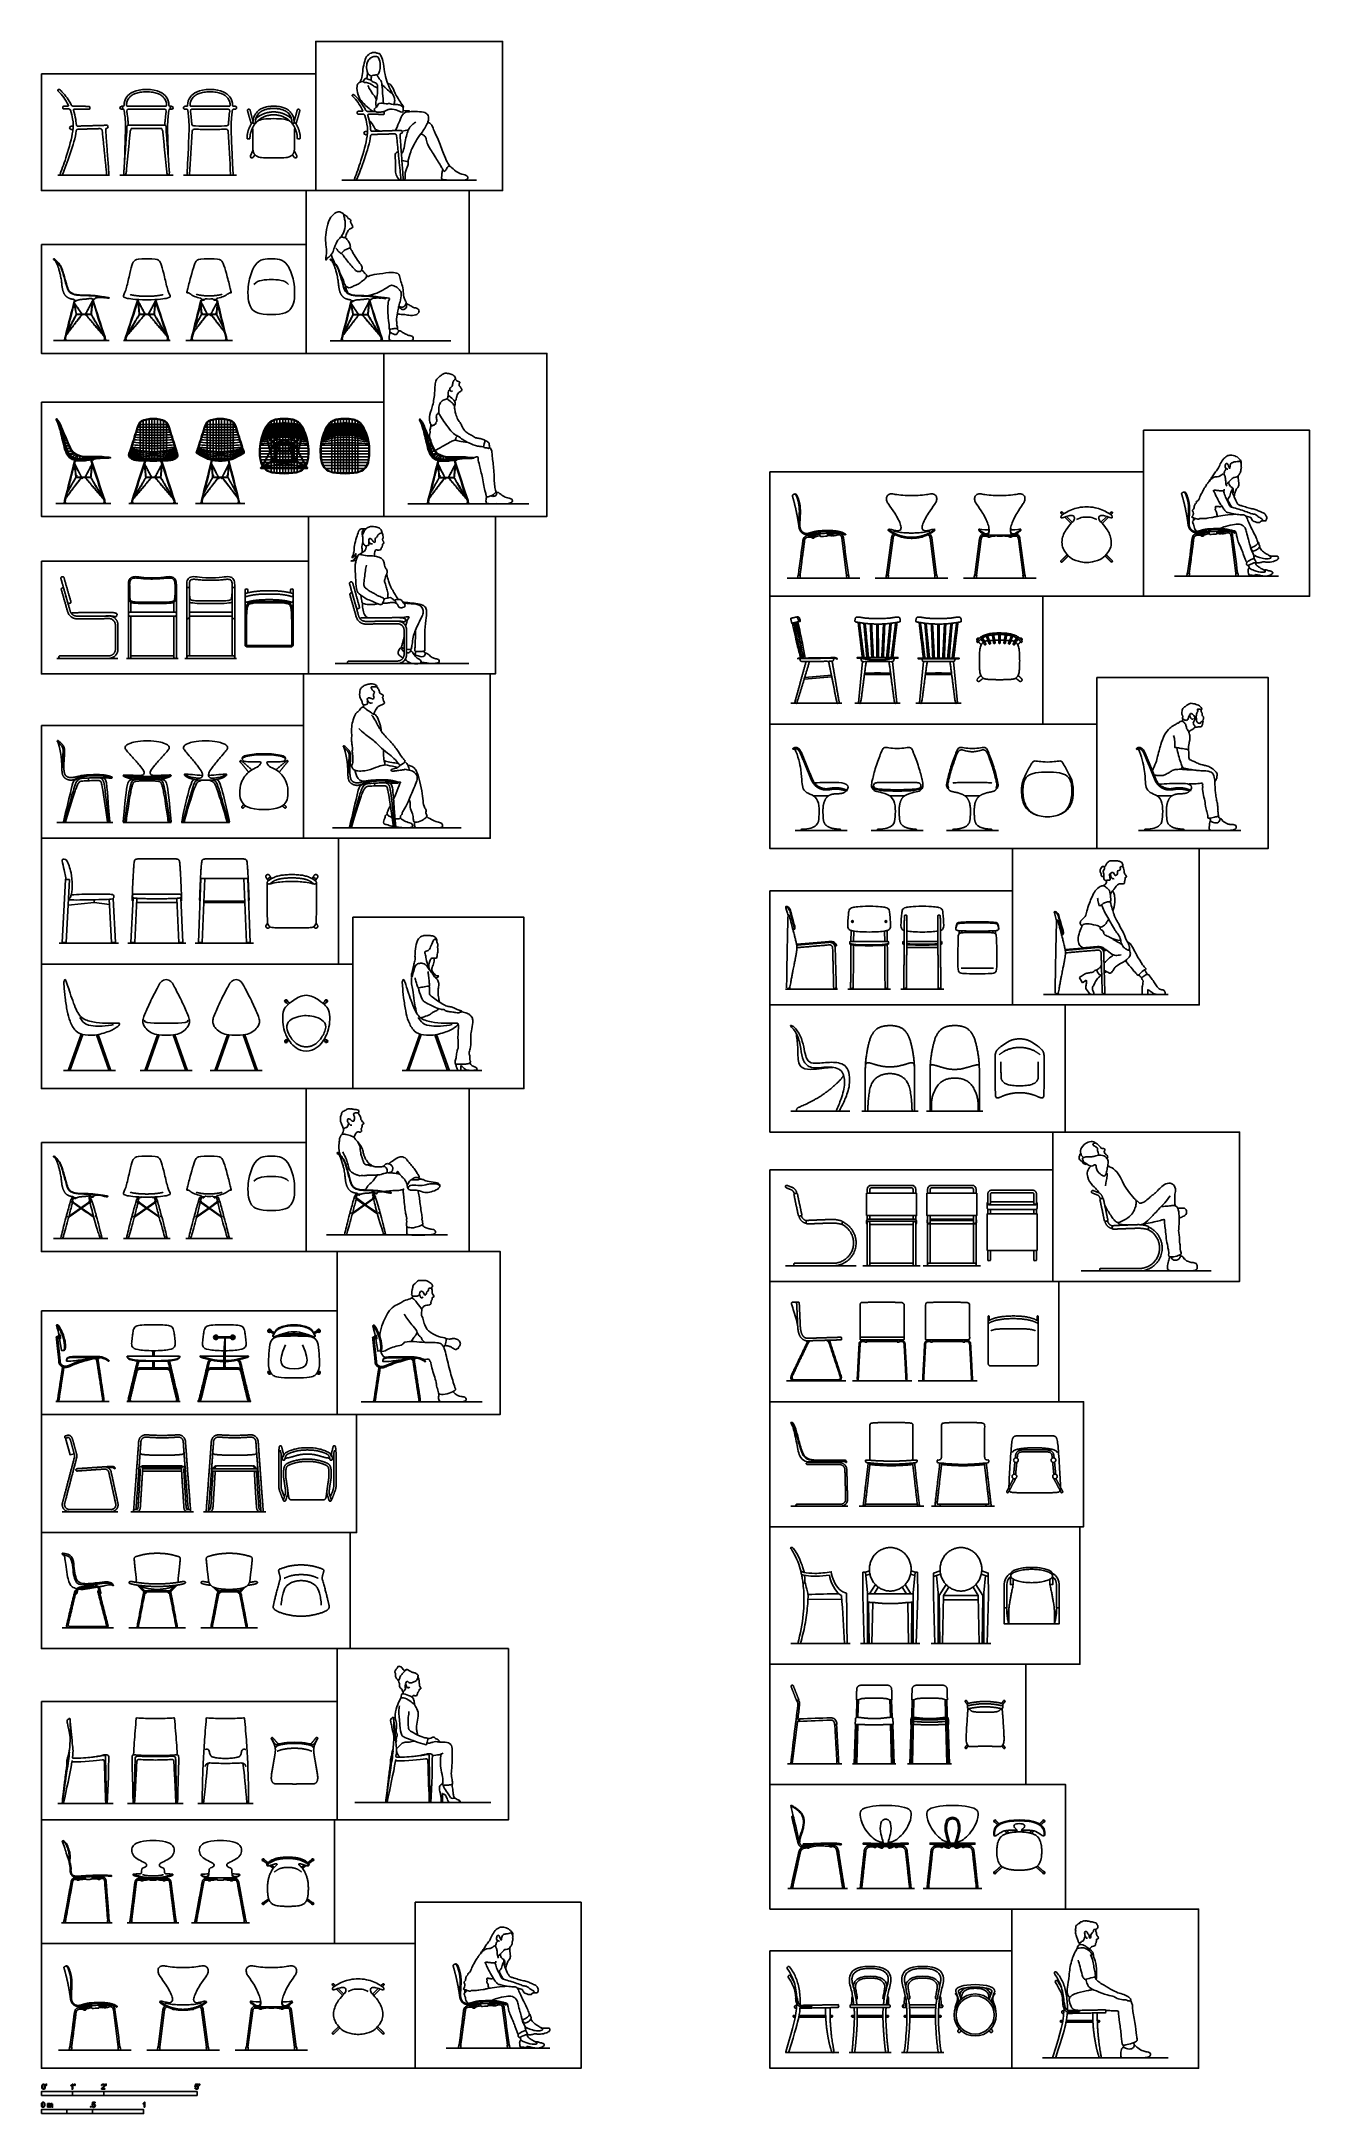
# Model space of a CAD drawing. Header units: millimetres. Extents: x 0 to 12.5, y -0.3 to 20.
import ezdxf

# ---------------------------------------------------------------- set-up
doc = ezdxf.new("R2010")
doc.units = ezdxf.units.MM
for name, color, linetype, true_color in [('AG-DETAIL', 7, 'Continuous', 0x66ffff), ('AG-DETAIL-DIAGRAM', 7, 'Continuous', 0xccff66), ('AG-DETAILS', 7, 'Continuous', 0x66ffff), ('AG-DIAGRAM', 7, 'Continuous', 0xfecc66), ('AG-FURNITURE', 7, 'Continuous', 0x66ccff), ('AG-PEOPLE', 7, 'Continuous', 0xfc6666), ('N-SYMB', 7, 'Continuous', 0x800040), ('X-VPRT', 6, 'Continuous', 0xff00ff)]:
    doc.layers.add(name, color=color, linetype=linetype, true_color=true_color)

msp = doc.modelspace()

# ---------------------------------------------------------------- linework, layer by layer
at = {"layer": 'AG-DETAIL'}
msp.add_open_spline([(2.785, 10.205), (2.77, 10.182), (2.752, 10.161), (2.723, 10.138), (2.698, 10.124), (2.668, 10.115), (2.635, 10.112), (2.602, 10.115), (2.572, 10.124), (2.547, 10.138), (2.518, 10.161), (2.491, 10.193), (2.456, 10.25), (2.425, 10.36), (2.57, 10.422), (2.7, 10.422), (2.845, 10.36), (2.814, 10.25), (2.795, 10.219), (2.785, 10.205)], degree=3, knots=[1.787258, 1.787258, 1.787258, 1.787258, 2.222495, 2.307141, 2.394358, 2.487549, 2.592821, 2.698094, 2.791285, 2.878501, 2.963147, 3.137518, 3.372861, 3.79175, 4.721974, 5.652198, 6.582416, 6.843283, 7.104149, 7.104149, 7.104149, 7.104149], dxfattribs=at)
at = {"layer": 'AG-DETAIL-DIAGRAM'}
msp.add_lwpolyline([(9.047, 10.884), (9.363, 10.884)], dxfattribs=at)
for points, knots in [([(1.811, 17.48), (1.755, 17.465), (1.684, 17.465), (1.612, 17.465), (1.557, 17.48)], [0.1470766, 0.1470766, 0.1470766, 0.5937379, 0.5937379, 1.0403992, 1.0403992, 1.0403992]), ([(9.801, 9.965), (9.804, 9.889), (9.796, 9.731), (9.619, 9.731), (9.443, 9.731), (9.435, 9.889), (9.437, 9.965)], [-0.752415, -0.752415, -0.752415, -0.376207, 0, 0, 0.376207, 0.752415, 0.752415, 0.752415]), ([(8.792, 9.482), (8.769, 9.482), (8.758, 9.482), (8.755, 9.5), (8.758, 9.629), (8.84, 9.783), (8.923, 9.801), (8.984, 9.812), (9.045, 9.801), (9.129, 9.783), (9.211, 9.629), (9.214, 9.5), (9.211, 9.482), (9.2, 9.482), (9.177, 9.482), (8.984, 9.482), (8.792, 9.482)], [0, 0, 0, 0.216894, 0.433787, 0.650681, 0.867575, 1.084469, 1.084469, 1.488773, 1.488773, 1.705666, 1.92256, 2.139454, 2.356348, 2.573241, 2.573241, 3.834648, 3.834648, 3.834648]), ([(1.811, 8.689), (1.755, 8.673), (1.684, 8.673), (1.612, 8.673), (1.557, 8.689)], [0.1470766, 0.1470766, 0.1470766, 0.5937379, 0.5937379, 1.0403992, 1.0403992, 1.0403992]), ([(2.783, 4.647), (2.771, 4.807), (2.663, 4.887), (2.586, 4.887), (2.509, 4.887), (2.402, 4.807), (2.39, 4.647)], [-1.199439, -1.199439, -1.199439, -0.599719, 0, 0, 0.599719, 1.199439, 1.199439, 1.199439])]:
    msp.add_open_spline(points, degree=2, knots=knots, dxfattribs=at)
at = {"layer": 'AG-DETAILS'}
for p, q in [((2.291, 16.232), (2.291, 15.743)), ((2.32, 16.246), (2.32, 15.737)), ((2.348, 16.253), (2.348, 15.734)), ((2.377, 16.257), (2.377, 15.732)), ((2.406, 16.258), (2.406, 15.731)), ((2.433, 16.258), (2.433, 15.731)), ((2.461, 16.257), (2.461, 15.732)), ((2.49, 16.253), (2.49, 15.734)), ((2.518, 16.246), (2.518, 15.737)), ((2.547, 16.232), (2.547, 15.743)), ((2.887, 16.232), (2.887, 15.743)), ((2.915, 16.246), (2.915, 15.737)), ((2.944, 16.253), (2.944, 15.734)), ((2.972, 16.257), (2.972, 15.732)), ((3.001, 16.258), (3.001, 15.731)), ((3.028, 16.258), (3.028, 15.731)), ((3.057, 16.257), (3.057, 15.732)), ((3.085, 16.253), (3.085, 15.734)), ((3.114, 16.246), (3.114, 15.737)), ((3.142, 16.232), (3.142, 15.743)), ((0.277, 15.946, 0.018), (0.338, 15.946, 0.018)), ((0.291, 15.912, 0.018), (0.354, 15.929, 0.018)), ((0.305, 15.892, 0.018), (0.364, 15.921, 0.018)), ((0.328, 15.872, 0.018), (0.376, 15.913, 0.018)), ((0.359, 15.858), (0.388, 15.906)), ((0.39, 15.851), (0.4, 15.901)), ((0.676, 15.876), (0.676, 15.881)), ((3.834, 15.943, 0.018), (3.895, 15.943, 0.018)), ((3.848, 15.909, 0.018), (3.911, 15.926, 0.018)), ((3.862, 15.889, 0.018), (3.921, 15.918, 0.018)), ((3.885, 15.869, 0.018), (3.933, 15.91, 0.018)), ((3.916, 15.855), (3.945, 15.903)), ((3.947, 15.848), (3.957, 15.898)), ((4.233, 15.872), (4.233, 15.877)), ((0.894, 14.589), (0.894, 14.355)), ((0.919, 14.367), (0.919, 14.464)), ((1.338, 14.367), (1.338, 14.464)), ((1.364, 14.589), (1.364, 14.355)), ((0.894, 14.341), (0.894, 14.316)), ((1.364, 14.341), (1.364, 14.316)), ((2.272, 14.041), (2.057, 14.041)), ((2.487, 14.041), (2.272, 14.041)), ((8.14, 7.97), (8.591, 7.97)), ((8.153, 7.995), (8.578, 7.995)), ((8.73, 7.97), (9.181, 7.97)), ((9.181, 7.97), (8.73, 7.97))]:
    msp.add_line(p, q, dxfattribs=at)
for points in [[(1.039, 16.242), (1.039, 15.855)], [(1.067, 16.251), (1.067, 15.854)], [(1.096, 16.256), (1.096, 15.854)], [(1.124, 16.258), (1.124, 15.854)], [(1.151, 16.258), (1.151, 15.854)], [(1.18, 16.256), (1.18, 15.854)], [(1.209, 16.251), (1.209, 15.854)], [(1.237, 16.242), (1.237, 15.855)], [(1.694, 16.242), (1.694, 15.866)], [(1.723, 16.251), (1.723, 15.859)], [(1.752, 16.256), (1.752, 15.856)], [(1.78, 16.258), (1.78, 15.854)], [(1.807, 16.258), (1.807, 15.854)], [(1.836, 16.256), (1.836, 15.856)], [(1.864, 16.251), (1.864, 15.859)], [(1.893, 16.242), (1.893, 15.866)], [(0.209, 16.204), (0.221, 16.204)], [(0.217, 16.178), (0.233, 16.178)], [(0.224, 16.153), (0.243, 16.153)], [(0.231, 16.127), (0.255, 16.127)], [(0.237, 16.101), (0.266, 16.101)], [(0.243, 16.075), (0.277, 16.075)], [(0.249, 16.049), (0.289, 16.049)], [(1.277, 16.204), (1.138, 16.204), (0.999, 16.204)], [(1.01, 16.222), (1.01, 15.856)], [(1.266, 16.222), (1.266, 15.856)], [(1.933, 16.204), (1.794, 16.204), (1.654, 16.204)], [(1.666, 16.222), (1.666, 15.876)], [(1.921, 16.222), (1.921, 15.876)], [(3.766, 16.201), (3.778, 16.201)], [(3.774, 16.175), (3.79, 16.175)], [(3.781, 16.15), (3.8, 16.15)], [(3.788, 16.124), (3.812, 16.124)], [(3.794, 16.098), (3.823, 16.098)], [(3.8, 16.072), (3.834, 16.072)], [(3.806, 16.046), (3.846, 16.046)], [(0.255, 16.023), (0.3, 16.023)], [(0.262, 15.998), (0.31, 15.998)], [(0.269, 15.972), (0.322, 15.972)], [(0.418, 15.894), (0.418, 15.857), (0.418, 15.849)], [(0.447, 15.887), (0.447, 15.857), (0.447, 15.849)], [(0.475, 15.885), (0.475, 15.857), (0.475, 15.852)], [(0.504, 15.885), (0.504, 15.857), (0.504, 15.855)], [(0.532, 15.886), (0.532, 15.861)], [(0.561, 15.886), (0.561, 15.867)], [(0.589, 15.887), (0.589, 15.871)], [(0.618, 15.886), (0.618, 15.874)], [(0.647, 15.883), (0.647, 15.876)], [(0.973, 15.859), (1.138, 15.859), (1.303, 15.859)], [(2.654, 15.946), (2.419, 15.946), (2.184, 15.946)], [(2.654, 15.918), (2.419, 15.918), (2.184, 15.918)], [(2.654, 15.975), (2.419, 15.975), (2.185, 15.975)], [(2.652, 15.889), (2.419, 15.889), (2.186, 15.889)], [(2.651, 16.003), (2.419, 16.003), (2.187, 16.003)], [(2.648, 15.86), (2.419, 15.86), (2.19, 15.86)], [(2.641, 15.832), (2.419, 15.832), (2.197, 15.832)], [(3.249, 15.975), (3.015, 15.975), (2.78, 15.975)], [(3.249, 15.946), (3.015, 15.946), (2.78, 15.946)], [(3.249, 15.918), (3.015, 15.918), (2.78, 15.918)], [(3.247, 16.003), (3.015, 16.003), (2.782, 16.003)], [(3.247, 15.889), (3.015, 15.889), (2.782, 15.889)], [(3.243, 15.86), (3.015, 15.86), (2.786, 15.86)], [(3.237, 15.832), (3.015, 15.832), (2.793, 15.832)], [(3.812, 16.02), (3.857, 16.02)], [(3.819, 15.994), (3.867, 15.994)], [(3.826, 15.969), (3.879, 15.969)], [(3.975, 15.891), (3.975, 15.854), (3.975, 15.846)], [(4.004, 15.884), (4.004, 15.854), (4.004, 15.846)], [(4.032, 15.882), (4.032, 15.854), (4.032, 15.848)], [(4.061, 15.882), (4.061, 15.854), (4.061, 15.852)], [(4.089, 15.883), (4.089, 15.858)], [(4.118, 15.883), (4.118, 15.864)], [(4.146, 15.884), (4.146, 15.868)], [(4.175, 15.883), (4.175, 15.871)], [(4.204, 15.88), (4.204, 15.873)], [(2.629, 15.803), (2.419, 15.803), (2.209, 15.803)], [(2.232, 15.774), (2.419, 15.774), (2.607, 15.774)], [(3.224, 15.803), (3.015, 15.803), (2.805, 15.803)], [(2.827, 15.774), (3.015, 15.774), (3.202, 15.774)], [(0.907, 13.916), (1.129, 13.916), (1.351, 13.916)], [(1.338, 13.941), (1.129, 13.941), (0.919, 13.941)]]:
    msp.add_lwpolyline(points, dxfattribs=at)
for centre in [(7.983, 11.34), (8.31, 11.34)]:
    msp.add_circle(centre, 0.00826, dxfattribs=at)
for centre, radius, start, end in [((0.907, 14.316), 0.0127, 359.9999721663289, 0), ((1.351, 14.316), 0.0127, 180, 180.0000278336711), ((2.057, 14.048), 0.00734, 179.9983, 270), ((2.487, 14.048), 0.00734, 270, 0.0017)]:
    msp.add_arc(centre, radius, start, end, dxfattribs=at)
for points, knots in [([(0.194, 16.249), (0.219, 16.178), (0.239, 16.12), (0.26, 16.048), (0.272, 16.001), (0.283, 15.966), (0.295, 15.936), (0.307, 15.913), (0.319, 15.898), (0.33, 15.887), (0.34, 15.879), (0.353, 15.873), (0.369, 15.868), (0.392, 15.862), (0.417, 15.86), (0.442, 15.861), (0.477, 15.864), (0.532, 15.871), (0.6, 15.878), (0.663, 15.881)], [0, 0, 0, 0, 0.390038, 0.60325, 0.741586, 0.864227, 0.970021, 1.054084, 1.117627, 1.165235, 1.204181, 1.245506, 1.298649, 1.375133, 1.480607, 1.546098, 1.621803, 1.817382, 2.095204, 2.095204, 2.095204, 2.095204]), ([(3.751, 16.246), (3.776, 16.175), (3.796, 16.117), (3.817, 16.045), (3.829, 15.998), (3.84, 15.963), (3.852, 15.933), (3.864, 15.91), (3.876, 15.894), (3.887, 15.884), (3.897, 15.876), (3.91, 15.87), (3.926, 15.864), (3.949, 15.859), (3.974, 15.857), (3.999, 15.857), (4.034, 15.861), (4.089, 15.868), (4.157, 15.875), (4.22, 15.878)], [0, 0, 0, 0, 0.390038, 0.60325, 0.741586, 0.864227, 0.970021, 1.054084, 1.117627, 1.165235, 1.204181, 1.245506, 1.298649, 1.375133, 1.480607, 1.546098, 1.621803, 1.817382, 2.095204, 2.095204, 2.095204, 2.095204]), ([(0.232, 16.121), (0.241, 16.092), (0.252, 16.056), (0.263, 16.012), (0.269, 15.991), (0.276, 15.972), (0.283, 15.95), (0.293, 15.926), (0.306, 15.904), (0.319, 15.889), (0.332, 15.879), (0.344, 15.871), (0.361, 15.864), (0.378, 15.859), (0.395, 15.856), (0.414, 15.855), (0.436, 15.855), (0.473, 15.858), (0.52, 15.864), (0.559, 15.868), (0.579, 15.87)], [0.322678, 0.322678, 0.322678, 0.322678, 0.616755, 0.696868, 0.766922, 0.832229, 0.892962, 0.999539, 1.083484, 1.146639, 1.195168, 1.240483, 1.293347, 1.366771, 1.413565, 1.470899, 1.553522, 1.631892, 1.83144, 2.021384, 2.021384, 2.021384, 2.021384]), ([(0.242, 16.082), (0.243, 16.076), (0.248, 16.059), (0.255, 16.033), (0.264, 15.998), (0.272, 15.964, 0.018), (0.285, 15.931, 0.018), (0.298, 15.906, 0.018), (0.313, 15.888, 0.018), (0.328, 15.875, 0.018), (0.343, 15.866, 0.018), (0.362, 15.86, 0.018), (0.381, 15.855, 0.018), (0.402, 15.852, 0.018), (0.425, 15.851, 0.018), (0.453, 15.853, 0.018), (0.482, 15.856), (0.51, 15.86), (0.531, 15.862), (0.539, 15.863)], [0.454767, 0.454767, 0.454767, 0.454767, 0.512621, 0.624985, 0.722051, 0.868259, 0.96898, 1.070492, 1.146145, 1.20254, 1.255681, 1.321115, 1.393722, 1.451845, 1.531872, 1.621376, 1.697675, 1.821283, 1.901968, 1.901968, 1.901968, 1.901968]), ([(2.645, 16.042), (2.528, 16.079), (2.473, 16.081), (2.419, 16.081), (2.366, 16.081), (2.31, 16.079), (2.193, 16.042)], [0.030847, 0.030847, 0.030847, 0.030847, 0.775204, 0.775204, 0.775204, 1.519562, 1.519562, 1.519562, 1.519562]), ([(2.642, 16.056), (2.522, 16.099), (2.472, 16.101), (2.419, 16.101), (2.366, 16.101), (2.316, 16.099), (2.197, 16.056)], [0.036211, 0.036211, 0.036211, 0.036211, 0.775204, 0.775204, 0.775204, 1.514198, 1.514198, 1.514198, 1.514198]), ([(2.639, 16.067), (2.528, 16.109), (2.472, 16.116), (2.419, 16.116), (2.366, 16.116), (2.31, 16.109), (2.199, 16.067)], [0.044803, 0.044803, 0.044803, 0.044803, 0.775204, 0.775204, 0.775204, 1.505606, 1.505606, 1.505606, 1.505606]), ([(2.635, 16.081), (2.527, 16.12), (2.471, 16.126), (2.419, 16.126), (2.367, 16.126), (2.311, 16.12), (2.203, 16.081)], [0.053653, 0.053653, 0.053653, 0.053653, 0.775204, 0.775204, 0.775204, 1.496756, 1.496756, 1.496756, 1.496756]), ([(2.63, 16.094), (2.525, 16.131), (2.471, 16.137), (2.419, 16.137), (2.367, 16.137), (2.313, 16.131), (2.208, 16.094)], [0.063455, 0.063455, 0.063455, 0.063455, 0.775204, 0.775204, 0.775204, 1.486953, 1.486953, 1.486953, 1.486953]), ([(2.626, 16.108), (2.524, 16.141), (2.47, 16.147), (2.419, 16.148), (2.368, 16.147), (2.314, 16.141), (2.213, 16.108)], [0.074206, 0.074206, 0.074206, 0.074206, 0.775204, 0.775204, 0.775204, 1.476203, 1.476203, 1.476203, 1.476203]), ([(2.621, 16.122), (2.522, 16.152), (2.47, 16.158), (2.419, 16.158), (2.369, 16.158), (2.316, 16.152), (2.218, 16.122)], [0.085991, 0.085991, 0.085991, 0.085991, 0.775204, 0.775204, 0.775204, 1.464418, 1.464418, 1.464418, 1.464418]), ([(2.615, 16.135), (2.52, 16.162), (2.469, 16.168), (2.419, 16.169), (2.369, 16.168), (2.318, 16.162), (2.223, 16.135)], [0.098916, 0.098916, 0.098916, 0.098916, 0.775204, 0.775204, 0.775204, 1.451493, 1.451493, 1.451493, 1.451493]), ([(2.609, 16.149), (2.518, 16.173), (2.468, 16.179), (2.419, 16.179), (2.37, 16.179), (2.32, 16.173), (2.229, 16.149)], [0.113163, 0.113163, 0.113163, 0.113163, 0.775204, 0.775204, 0.775204, 1.437246, 1.437246, 1.437246, 1.437246]), ([(2.603, 16.162), (2.515, 16.184), (2.467, 16.189), (2.419, 16.19), (2.371, 16.189), (2.323, 16.184), (2.236, 16.162)], [0.128987, 0.128987, 0.128987, 0.128987, 0.775204, 0.775204, 0.775204, 1.421422, 1.421422, 1.421422, 1.421422]), ([(2.595, 16.175), (2.513, 16.194), (2.466, 16.199), (2.419, 16.2), (2.372, 16.199), (2.325, 16.194), (2.243, 16.175)], [0.146791, 0.146791, 0.146791, 0.146791, 0.775204, 0.775204, 0.775204, 1.403618, 1.403618, 1.403618, 1.403618]), ([(2.587, 16.189), (2.51, 16.205), (2.465, 16.21), (2.419, 16.211), (2.373, 16.21), (2.328, 16.205), (2.251, 16.189)], [0.167529, 0.167529, 0.167529, 0.167529, 0.775204, 0.775204, 0.775204, 1.38288, 1.38288, 1.38288, 1.38288]), ([(2.578, 16.202), (2.506, 16.216), (2.464, 16.22), (2.419, 16.221), (2.374, 16.22), (2.332, 16.216), (2.26, 16.202)], [0.192766, 0.192766, 0.192766, 0.192766, 0.775204, 0.775204, 0.775204, 1.357643, 1.357643, 1.357643, 1.357643]), ([(3.24, 16.042), (3.124, 16.079), (3.068, 16.081), (3.015, 16.081), (2.961, 16.081), (2.905, 16.079), (2.789, 16.042)], [0.030847, 0.030847, 0.030847, 0.030847, 0.775204, 0.775204, 0.775204, 1.519562, 1.519562, 1.519562, 1.519562]), ([(3.237, 16.056), (3.117, 16.099), (3.068, 16.101), (3.015, 16.101), (2.961, 16.101), (2.912, 16.099), (2.792, 16.056)], [0.036211, 0.036211, 0.036211, 0.036211, 0.775204, 0.775204, 0.775204, 1.514198, 1.514198, 1.514198, 1.514198]), ([(3.234, 16.067), (3.124, 16.109), (3.067, 16.116), (3.015, 16.116), (2.962, 16.116), (2.905, 16.109), (2.795, 16.067)], [0.044803, 0.044803, 0.044803, 0.044803, 0.775204, 0.775204, 0.775204, 1.505606, 1.505606, 1.505606, 1.505606]), ([(3.23, 16.081), (3.122, 16.12), (3.067, 16.126), (3.015, 16.126), (2.962, 16.126), (2.907, 16.12), (2.799, 16.081)], [0.053653, 0.053653, 0.053653, 0.053653, 0.775204, 0.775204, 0.775204, 1.496756, 1.496756, 1.496756, 1.496756]), ([(3.226, 16.094), (3.121, 16.131), (3.066, 16.137), (3.015, 16.137), (2.963, 16.137), (2.908, 16.131), (2.803, 16.094)], [0.063455, 0.063455, 0.063455, 0.063455, 0.775204, 0.775204, 0.775204, 1.486953, 1.486953, 1.486953, 1.486953]), ([(3.221, 16.108), (3.119, 16.141), (3.066, 16.147), (3.015, 16.148), (2.963, 16.147), (2.91, 16.141), (2.808, 16.108)], [0.074206, 0.074206, 0.074206, 0.074206, 0.775204, 0.775204, 0.775204, 1.476203, 1.476203, 1.476203, 1.476203]), ([(3.216, 16.122), (3.117, 16.152), (3.065, 16.158), (3.015, 16.158), (2.964, 16.158), (2.912, 16.152), (2.813, 16.122)], [0.085991, 0.085991, 0.085991, 0.085991, 0.775204, 0.775204, 0.775204, 1.464418, 1.464418, 1.464418, 1.464418]), ([(3.21, 16.135), (3.115, 16.162), (3.064, 16.168), (3.015, 16.169), (2.965, 16.168), (2.914, 16.162), (2.819, 16.135)], [0.098916, 0.098916, 0.098916, 0.098916, 0.775204, 0.775204, 0.775204, 1.451493, 1.451493, 1.451493, 1.451493]), ([(3.205, 16.149), (3.113, 16.173), (3.064, 16.179), (3.015, 16.179), (2.966, 16.179), (2.916, 16.173), (2.825, 16.149)], [0.113163, 0.113163, 0.113163, 0.113163, 0.775204, 0.775204, 0.775204, 1.437246, 1.437246, 1.437246, 1.437246]), ([(3.198, 16.162), (3.111, 16.184), (3.063, 16.189), (3.015, 16.19), (2.966, 16.189), (2.918, 16.184), (2.831, 16.162)], [0.128987, 0.128987, 0.128987, 0.128987, 0.775204, 0.775204, 0.775204, 1.421422, 1.421422, 1.421422, 1.421422]), ([(3.191, 16.175), (3.108, 16.194), (3.062, 16.199), (3.015, 16.2), (2.967, 16.199), (2.921, 16.194), (2.838, 16.175)], [0.146791, 0.146791, 0.146791, 0.146791, 0.775204, 0.775204, 0.775204, 1.403618, 1.403618, 1.403618, 1.403618]), ([(3.183, 16.189), (3.105, 16.205), (3.061, 16.21), (3.015, 16.211), (2.968, 16.21), (2.924, 16.205), (2.846, 16.189)], [0.167529, 0.167529, 0.167529, 0.167529, 0.775204, 0.775204, 0.775204, 1.38288, 1.38288, 1.38288, 1.38288]), ([(3.173, 16.202), (3.102, 16.216), (3.059, 16.22), (3.015, 16.221), (2.97, 16.22), (2.928, 16.216), (2.856, 16.202)], [0.192766, 0.192766, 0.192766, 0.192766, 0.775204, 0.775204, 0.775204, 1.357643, 1.357643, 1.357643, 1.357643]), ([(3.789, 16.118), (3.798, 16.089), (3.809, 16.053), (3.82, 16.009), (3.826, 15.988), (3.833, 15.969), (3.84, 15.947), (3.85, 15.923), (3.863, 15.901), (3.876, 15.886), (3.889, 15.876), (3.901, 15.868), (3.918, 15.861), (3.935, 15.856), (3.952, 15.853), (3.971, 15.851), (3.993, 15.851), (4.03, 15.855), (4.077, 15.861), (4.116, 15.865), (4.136, 15.866)], [0.322678, 0.322678, 0.322678, 0.322678, 0.616755, 0.696868, 0.766922, 0.832229, 0.892962, 0.999539, 1.083484, 1.146639, 1.195168, 1.240483, 1.293347, 1.366771, 1.413565, 1.470899, 1.553522, 1.631892, 1.83144, 2.021384, 2.021384, 2.021384, 2.021384]), ([(3.799, 16.078), (3.8, 16.073), (3.805, 16.056), (3.812, 16.03), (3.821, 15.995), (3.829, 15.961, 0.018), (3.842, 15.928, 0.018), (3.855, 15.903, 0.018), (3.87, 15.885, 0.018), (3.885, 15.872, 0.018), (3.9, 15.863, 0.018), (3.919, 15.857, 0.018), (3.938, 15.852, 0.018), (3.959, 15.849, 0.018), (3.982, 15.848, 0.018), (4.01, 15.85, 0.018), (4.039, 15.853), (4.067, 15.857), (4.088, 15.859), (4.096, 15.86)], [0.454767, 0.454767, 0.454767, 0.454767, 0.512621, 0.624985, 0.722051, 0.868259, 0.96898, 1.070492, 1.146145, 1.20254, 1.255681, 1.321115, 1.393722, 1.451845, 1.531872, 1.621376, 1.697675, 1.821283, 1.901968, 1.901968, 1.901968, 1.901968]), ([(1.363, 15.94), (1.31, 15.908), (1.251, 15.877), (1.204, 15.87), (1.138, 15.869), (1.072, 15.87), (1.025, 15.877), (0.966, 15.908), (0.912, 15.94)], [0, 0, 0, 0, 0.395673, 0.791346, 0.791346, 0.791346, 1.187019, 1.582692, 1.582692, 1.582692, 1.582692]), ([(1.566, 15.932), (1.658, 15.882), (1.684, 15.856), (1.794, 15.856), (1.903, 15.856), (1.93, 15.882), (2.022, 15.932)], [0.003084, 0.003084, 0.003084, 0.003084, 1, 1, 1, 1.997816, 1.997816, 1.997816, 1.997816]), ([(2.019, 15.94), (1.966, 15.908), (1.906, 15.877), (1.86, 15.87), (1.794, 15.869), (1.727, 15.87), (1.681, 15.877), (1.622, 15.908), (1.568, 15.94)], [0, 0, 0, 0, 0.395673, 0.791346, 0.791346, 0.791346, 1.187019, 1.582692, 1.582692, 1.582692, 1.582692]), ([(1.129, 14.693), (1.162, 14.693), (1.213, 14.694), (1.27, 14.702), (1.299, 14.703), (1.318, 14.701), (1.337, 14.692), (1.347, 14.674), (1.35, 14.656), (1.351, 14.637), (1.351, 14.622), (1.351, 14.614), (1.351, 14.588), (1.351, 14.561), (1.35, 14.522), (1.348, 14.505), (1.346, 14.494), (1.344, 14.486), (1.34, 14.48), (1.334, 14.476), (1.328, 14.473), (1.319, 14.471), (1.309, 14.47), (1.291, 14.468), (1.257, 14.467), (1.201, 14.466), (1.129, 14.466), (1.056, 14.466), (1, 14.467), (0.967, 14.468), (0.948, 14.47), (0.938, 14.471), (0.93, 14.473), (0.923, 14.476), (0.918, 14.48), (0.914, 14.486), (0.911, 14.494), (0.909, 14.505), (0.908, 14.522), (0.907, 14.561), (0.907, 14.588), (0.907, 14.614), (0.907, 14.622), (0.906, 14.637), (0.907, 14.656), (0.911, 14.674), (0.921, 14.692), (0.939, 14.701), (0.958, 14.703), (0.977, 14.703), (1.002, 14.7), (1.034, 14.696), (1.077, 14.693), (1.11, 14.693), (1.129, 14.693)], [0, 0, 0, 0, 0.324064, 0.503475, 0.565012, 0.613289, 0.691419, 0.761686, 0.808042, 0.869189, 0.95155, 0.95155, 0.95155, 1.207333, 1.29653, 1.34068, 1.375696, 1.402101, 1.42295, 1.44388, 1.471995, 1.494949, 1.52741, 1.571121, 1.674852, 1.858808, 2.123519, 2.38823, 2.572185, 2.675917, 2.719628, 2.752089, 2.775043, 2.803158, 2.824088, 2.844937, 2.871342, 2.906358, 2.950508, 3.039705, 3.295488, 3.295488, 3.295488, 3.377848, 3.438996, 3.485352, 3.555619, 3.633749, 3.682026, 3.743563, 3.821034, 3.922974, 4.059144, 4.247038, 4.247038, 4.247038, 4.247038]), ([(1.7, 14.68), (1.724, 14.68), (1.764, 14.681), (1.817, 14.686), (1.852, 14.69), (1.877, 14.691), (1.892, 14.686), (1.901, 14.678), (1.907, 14.667), (1.91, 14.65), (1.91, 14.624), (1.91, 14.591), (1.909, 14.554), (1.907, 14.526), (1.904, 14.508), (1.901, 14.499), (1.898, 14.493), (1.894, 14.489), (1.891, 14.487), (1.887, 14.485), (1.882, 14.484), (1.874, 14.483), (1.858, 14.481), (1.827, 14.479), (1.773, 14.479), (1.7, 14.478), (1.628, 14.479), (1.573, 14.479), (1.542, 14.481), (1.527, 14.483), (1.519, 14.484), (1.513, 14.485), (1.51, 14.487), (1.506, 14.489), (1.503, 14.493), (1.499, 14.499), (1.497, 14.508), (1.493, 14.526), (1.491, 14.554), (1.491, 14.591), (1.491, 14.624), (1.491, 14.65), (1.494, 14.667), (1.499, 14.678), (1.508, 14.686), (1.524, 14.691), (1.549, 14.69), (1.584, 14.686), (1.636, 14.681), (1.676, 14.68), (1.7, 14.68)], [0, 0, 0, 0, 0.235779, 0.391905, 0.51892, 0.584726, 0.637278, 0.672145, 0.706451, 0.757007, 0.838413, 0.961113, 1.088241, 1.198579, 1.238967, 1.268709, 1.289019, 1.305126, 1.319185, 1.329355, 1.345534, 1.372513, 1.41231, 1.498592, 1.678304, 1.945799, 2.213295, 2.393006, 2.479289, 2.519085, 2.546064, 2.562243, 2.572413, 2.586472, 2.602579, 2.62289, 2.652632, 2.693019, 2.803357, 2.930485, 3.053185, 3.134591, 3.185147, 3.219453, 3.25432, 3.306873, 3.372678, 3.499693, 3.65582, 3.891598, 3.891598, 3.891598, 3.891598]), ([(2.05, 14.048), (2.05, 14.1), (2.05, 14.187), (2.05, 14.293), (2.052, 14.357), (2.055, 14.391), (2.058, 14.41), (2.061, 14.423), (2.066, 14.432), (2.071, 14.439), (2.077, 14.444), (2.084, 14.449), (2.094, 14.452), (2.106, 14.455), (2.126, 14.458), (2.159, 14.46), (2.209, 14.461), (2.249, 14.461), (2.272, 14.461)], [3.486959, 3.486959, 3.486959, 3.486959, 3.992461, 4.34181, 4.536068, 4.618279, 4.679172, 4.722431, 4.75312, 4.778495, 4.804142, 4.832037, 4.865301, 4.906145, 4.955876, 5.061343, 5.230435, 5.452806, 5.452806, 5.452806, 5.452806]), ([(2.272, 14.461), (2.294, 14.461), (2.334, 14.461), (2.385, 14.46), (2.418, 14.458), (2.437, 14.455), (2.45, 14.452), (2.459, 14.449), (2.467, 14.444), (2.473, 14.439), (2.478, 14.432), (2.482, 14.423), (2.486, 14.41), (2.488, 14.391), (2.491, 14.357), (2.493, 14.293), (2.494, 14.187), (2.494, 14.1), (2.494, 14.048)], [0, 0, 0, 0, 0.222372, 0.391463, 0.49693, 0.546661, 0.587506, 0.620769, 0.648664, 0.674311, 0.699686, 0.730376, 0.773634, 0.834527, 0.916738, 1.110996, 1.460345, 1.965847, 1.965847, 1.965847, 1.965847]), ([(0.342, 3.112), (0.343, 3.115), (0.344, 3.12), (0.345, 3.125), (0.345, 3.127)], [8.1503234, 8.1503234, 8.1503234, 8.1503234, 8.3189373, 8.4697789, 8.4697789, 8.4697789, 8.4697789]), ([(1.159, 3.164), (1.104, 3.164), (1.046, 3.165), (0.985, 3.168), (0.969, 3.168), (0.961, 3.162), (0.961, 3.15), (0.96, 3.134), (0.959, 3.101), (0.955, 2.898), (0.953, 2.773), (0.952, 2.715)], [2.698703, 2.698703, 2.698703, 2.698703, 3.252308, 3.252308, 3.252308, 3.387772, 3.387772, 3.387772, 3.783544, 4.579493, 5.397406, 5.397406, 5.397406, 5.397406]), ([(1.365, 2.715), (1.364, 2.773), (1.362, 2.898), (1.358, 3.101), (1.357, 3.134), (1.356, 3.15), (1.356, 3.162), (1.348, 3.168), (1.332, 3.168), (1.271, 3.165), (1.213, 3.164), (1.159, 3.164)], [0, 0, 0, 0, 0.817913, 1.613862, 2.009634, 2.009634, 2.009634, 2.145098, 2.145098, 2.145098, 2.698703, 2.698703, 2.698703, 2.698703]), ([(1.645, 3.232), (1.65, 3.237), (1.663, 3.24), (1.685, 3.231), (1.688, 3.204), (1.695, 3.181), (1.707, 3.164), (1.745, 3.153), (1.781, 3.148), (1.825, 3.147), (1.844, 3.147)], [-5.436047, -5.436047, -5.436047, -5.436047, -5.117837, -4.840798, -4.571936, -4.186639, -3.95378, -3.617729, -3.173797, -2.811959, -2.811959, -2.811959, -2.811959]), ([(1.844, 3.147), (1.864, 3.147), (1.907, 3.148), (1.944, 3.153), (1.982, 3.164), (1.994, 3.181), (2, 3.204), (2.004, 3.231), (2.026, 3.24), (2.038, 3.237), (2.044, 3.232)], [-2.811959, -2.811959, -2.811959, -2.811959, -2.450121, -2.00619, -1.670138, -1.43728, -1.051983, -0.783121, -0.506081, -0.187871, -0.187871, -0.187871, -0.187871]), ([(3.51, 3.122), (3.51, 3.125), (3.512, 3.131), (3.513, 3.135), (3.513, 3.137)], [8.1503234, 8.1503234, 8.1503234, 8.1503234, 8.3189373, 8.4697789, 8.4697789, 8.4697789, 8.4697789])]:
    msp.add_open_spline(points, degree=3, knots=knots, dxfattribs=at)
for points, degree in [([(0.214, 16.219), (0.26, 16.087), (0.276, 16.011), (0.308, 15.92), (0.338, 15.89), (0.356, 15.88), (0.42, 15.862), (0.518, 15.88), (0.607, 15.886)], 3), ([(0.943, 16.033), (1.01, 16.024), (1.074, 16.023), (1.138, 16.023)], 3), ([(0.95, 16.057), (1.015, 16.05), (1.076, 16.049), (1.138, 16.049)], 3), ([(0.958, 16.082), (1.02, 16.075), (1.079, 16.075), (1.138, 16.075)], 3), ([(0.965, 16.106), (1.026, 16.101), (1.082, 16.101), (1.138, 16.101)], 3), ([(0.973, 16.131), (1.031, 16.127), (1.084, 16.127), (1.138, 16.127)], 3), ([(0.981, 16.155), (1.036, 16.153), (1.087, 16.153), (1.138, 16.153)], 3), ([(0.989, 16.18), (1.041, 16.179), (1.089, 16.178), (1.138, 16.178)], 3), ([(1.138, 16.178), (1.186, 16.178), (1.235, 16.179), (1.287, 16.18)], 3), ([(1.138, 16.153), (1.189, 16.153), (1.24, 16.153), (1.295, 16.155)], 3), ([(1.138, 16.127), (1.192, 16.127), (1.245, 16.127), (1.303, 16.131)], 3), ([(1.138, 16.101), (1.194, 16.101), (1.25, 16.101), (1.31, 16.106)], 3), ([(1.138, 16.075), (1.197, 16.075), (1.255, 16.075), (1.318, 16.082)], 3), ([(1.138, 16.049), (1.199, 16.049), (1.26, 16.05), (1.326, 16.057)], 3), ([(1.138, 16.023), (1.202, 16.023), (1.266, 16.024), (1.333, 16.033)], 3), ([(1.598, 16.033), (1.666, 16.024), (1.73, 16.023), (1.794, 16.023)], 3), ([(1.606, 16.057), (1.671, 16.05), (1.732, 16.049), (1.794, 16.049)], 3), ([(1.614, 16.082), (1.676, 16.075), (1.735, 16.075), (1.794, 16.075)], 3), ([(1.621, 16.106), (1.681, 16.101), (1.737, 16.101), (1.794, 16.101)], 3), ([(1.629, 16.131), (1.686, 16.127), (1.74, 16.127), (1.794, 16.127)], 3), ([(1.636, 16.155), (1.691, 16.153), (1.742, 16.153), (1.794, 16.153)], 3), ([(1.645, 16.18), (1.697, 16.179), (1.745, 16.178), (1.794, 16.178)], 3), ([(1.794, 16.178), (1.842, 16.178), (1.89, 16.179), (1.943, 16.18)], 3), ([(1.794, 16.153), (1.845, 16.153), (1.896, 16.153), (1.951, 16.155)], 3), ([(1.794, 16.127), (1.847, 16.127), (1.901, 16.127), (1.959, 16.131)], 3), ([(1.794, 16.101), (1.85, 16.101), (1.906, 16.101), (1.966, 16.106)], 3), ([(1.794, 16.075), (1.853, 16.075), (1.911, 16.075), (1.974, 16.082)], 3), ([(1.794, 16.049), (1.855, 16.049), (1.916, 16.05), (1.981, 16.057)], 3), ([(1.794, 16.023), (1.858, 16.023), (1.921, 16.024), (1.989, 16.033)], 3), ([(2.419, 16.026), (2.371, 16.026), (2.274, 16.025), (2.189, 16.017)], 3), ([(2.419, 16.055), (2.365, 16.055), (2.314, 16.054), (2.191, 16.033)], 3), ([(2.647, 16.033), (2.524, 16.054), (2.473, 16.055), (2.419, 16.055)], 3), ([(2.649, 16.017), (2.564, 16.025), (2.467, 16.026), (2.419, 16.026)], 3), ([(3.015, 16.026), (2.966, 16.026), (2.87, 16.025), (2.784, 16.017)], 3), ([(3.015, 16.055), (2.961, 16.055), (2.91, 16.054), (2.787, 16.033)], 3), ([(3.242, 16.033), (3.12, 16.054), (3.068, 16.055), (3.015, 16.055)], 3), ([(3.245, 16.017), (3.16, 16.025), (3.063, 16.026), (3.015, 16.026)], 3), ([(3.771, 16.216), (3.817, 16.084), (3.833, 16.008), (3.865, 15.917), (3.895, 15.887), (3.913, 15.877), (3.977, 15.858), (4.075, 15.876), (4.164, 15.883)], 3), ([(0.903, 15.906), (0.991, 15.874), (1.037, 15.865), (1.138, 15.865)], 3), ([(0.904, 15.897), (0.989, 15.871), (1.042, 15.864), (1.138, 15.864)], 3), ([(0.905, 15.915), (0.994, 15.877), (1.034, 15.866), (1.138, 15.866)], 3), ([(0.907, 15.923), (0.998, 15.879), (1.031, 15.867), (1.138, 15.867)], 3), ([(0.91, 15.932), (1.002, 15.882), (1.028, 15.868), (1.138, 15.868)], 3), ([(0.911, 15.887), (0.99, 15.868), (1.048, 15.863), (1.138, 15.863)], 3), ([(0.915, 15.948), (1.003, 15.901), (1.035, 15.887), (1.138, 15.887)], 3), ([(0.918, 15.956), (1, 15.917), (1.045, 15.904), (1.138, 15.904)], 3), ([(0.921, 15.965), (0.997, 15.933), (1.054, 15.922), (1.138, 15.922)], 3), ([(0.922, 15.878), (0.995, 15.866), (1.056, 15.862), (1.138, 15.862)], 3), ([(0.923, 15.973), (1.024, 15.939), (1.138, 15.939)], 2), ([(0.927, 15.984), (1.001, 15.972), (1.138, 15.972)], 2), ([(0.935, 16.008), (1.005, 15.998), (1.071, 15.998), (1.138, 15.998)], 3), ([(0.935, 15.87), (1.002, 15.863), (1.064, 15.861), (1.138, 15.861)], 3), ([(0.951, 15.864), (1.013, 15.861), (1.073, 15.86), (1.138, 15.86)], 3), ([(1.138, 15.998), (1.205, 15.998), (1.271, 15.998), (1.341, 16.008)], 3), ([(1.138, 15.972), (1.275, 15.972), (1.349, 15.984)], 2), ([(1.138, 15.939), (1.252, 15.939), (1.353, 15.973)], 2), ([(1.138, 15.922), (1.222, 15.922), (1.279, 15.933), (1.355, 15.965)], 3), ([(1.138, 15.904), (1.231, 15.904), (1.276, 15.917), (1.358, 15.956)], 3), ([(1.138, 15.887), (1.241, 15.887), (1.273, 15.901), (1.361, 15.948)], 3), ([(1.138, 15.868), (1.248, 15.868), (1.274, 15.882), (1.366, 15.932)], 3), ([(1.138, 15.867), (1.245, 15.867), (1.278, 15.879), (1.369, 15.923)], 3), ([(1.138, 15.866), (1.242, 15.866), (1.282, 15.877), (1.371, 15.915)], 3), ([(1.138, 15.865), (1.239, 15.865), (1.285, 15.874), (1.373, 15.906)], 3), ([(1.138, 15.864), (1.234, 15.864), (1.287, 15.871), (1.372, 15.897)], 3), ([(1.138, 15.863), (1.228, 15.863), (1.286, 15.868), (1.365, 15.887)], 3), ([(1.138, 15.862), (1.22, 15.862), (1.281, 15.866), (1.354, 15.878)], 3), ([(1.138, 15.861), (1.212, 15.861), (1.274, 15.863), (1.341, 15.87)], 3), ([(1.138, 15.86), (1.203, 15.86), (1.263, 15.861), (1.324, 15.864)], 3), ([(1.571, 15.948), (1.659, 15.901), (1.691, 15.887), (1.794, 15.887)], 3), ([(1.574, 15.956), (1.656, 15.917), (1.7, 15.904), (1.794, 15.904)], 3), ([(1.576, 15.965), (1.653, 15.933), (1.71, 15.922), (1.794, 15.922)], 3), ([(1.579, 15.973), (1.68, 15.939), (1.794, 15.939)], 2), ([(1.583, 15.984), (1.656, 15.972), (1.794, 15.972)], 2), ([(1.591, 16.008), (1.661, 15.998), (1.727, 15.998), (1.794, 15.998)], 3), ([(1.794, 15.998), (1.86, 15.998), (1.926, 15.998), (1.997, 16.008)], 3), ([(1.794, 15.972), (1.931, 15.972), (2.004, 15.984)], 2), ([(1.794, 15.939), (1.907, 15.939), (2.008, 15.973)], 2), ([(1.794, 15.922), (1.877, 15.922), (1.935, 15.933), (2.011, 15.965)], 3), ([(1.794, 15.904), (1.887, 15.904), (1.932, 15.917), (2.014, 15.956)], 3), ([(1.794, 15.887), (1.897, 15.887), (1.929, 15.901), (2.016, 15.948)], 3), ([(0.919, 14.316), (0.919, 14.323), (0.919, 14.329)], 2), ([(1.338, 14.316), (1.338, 14.323), (1.338, 14.329)], 2), ([(1.465, 14.316), (1.465, 14.068), (1.465, 13.929)], 2), ([(1.491, 13.941), (1.491, 14.079), (1.491, 14.316)], 2), ([(1.91, 13.941), (1.91, 14.079), (1.91, 14.316)], 2), ([(1.935, 14.316), (1.935, 14.068), (1.935, 13.929)], 2), ([(8.718, 7.983), (8.718, 8.145), (8.718, 8.385)], 2), ([(8.743, 8.38), (8.743, 8.152), (8.743, 7.995)], 2), ([(9.169, 8.38), (9.169, 8.152), (9.169, 7.995)], 2), ([(9.194, 7.983), (9.194, 8.145), (9.194, 8.385)], 2), ([(2.431, 7.196), (2.355, 7.019), (2.375, 6.962), (2.516, 6.962)], 3), ([(2.516, 6.962), (2.656, 6.962), (2.676, 7.019), (2.6, 7.196)], 3), ([(9.561, 5.928), (9.567, 5.995), (9.573, 6.047)], 2), ([(9.592, 6.045), (9.587, 5.994), (9.58, 5.926)], 2), ([(9.942, 6.045), (9.948, 5.994), (9.954, 5.926)], 2), ([(9.973, 5.928), (9.967, 5.995), (9.961, 6.047)], 2), ([(2.352, 3.217), (2.419, 3.246), (2.521, 3.246)], 2), ([(2.521, 3.246), (2.623, 3.246), (2.689, 3.217)], 2), ([(0.249, 2.712), (0.269, 2.862), (0.293, 3.025), (0.308, 3.125), (0.316, 3.183), (0.317, 3.209)], 3), ([(0.679, 2.712), (0.676, 2.929), (0.671, 3.099), (0.671, 3.157), (0.67, 3.173), (0.66, 3.176), (0.635, 3.173), (0.599, 3.166), (0.582, 3.163)], 3), ([(1.645, 3.068), (1.652, 3.1), (1.689, 3.102)], 2), ([(2.043, 3.068), (2.037, 3.1), (2, 3.102)], 2), ([(3.417, 2.722), (3.436, 2.873), (3.46, 3.036), (3.476, 3.136), (3.483, 3.193), (3.485, 3.22)], 3), ([(3.847, 2.723), (3.843, 2.939), (3.839, 3.11), (3.839, 3.168), (3.838, 3.183), (3.828, 3.187), (3.803, 3.183), (3.766, 3.176), (3.75, 3.173)], 3)]:
    msp.add_open_spline(points, degree=degree, dxfattribs=at)
for points, weights, knots in [([(9.584, 6.089), (9.562, 6.089), (9.561, 6.067), (9.561, 6.044), (9.583, 6.044), (9.606, 6.043), (9.606, 6.066), (9.607, 6.088), (9.584, 6.089)], [1, 0.707106781187, 1, 0.707106781187, 1, 0.707106781187, 1, 0.707106781187, 1], [0, 0, 0, 0.0919163, 0.0919163, 0.1838326, 0.1838326, 0.2757489, 0.2757489, 0.3676652, 0.3676652, 0.3676652]), ([(9.957, 6.087), (9.956, 6.103), (9.954, 6.117), (9.946, 6.166), (9.891, 6.166), (9.843, 6.166), (9.767, 6.166), (9.691, 6.166), (9.643, 6.166), (9.588, 6.166), (9.58, 6.117), (9.578, 6.103), (9.577, 6.087)], [1, 1, 1, 0.792751291547, 1, 1, 1, 1, 1, 0.792751291547, 1, 1, 1], [6.71745, 6.71745, 6.71745, 6.782875, 6.782875, 7.025685, 7.025685, 7.749309, 7.749309, 8.472933, 8.472933, 8.715742, 8.715742, 8.781168, 8.781168, 8.781168]), ([(9.596, 6.085), (9.597, 6.101), (9.598, 6.115), (9.602, 6.147), (9.643, 6.147), (9.691, 6.147), (9.767, 6.147), (9.843, 6.147), (9.891, 6.147), (9.932, 6.147), (9.936, 6.115), (9.937, 6.101), (9.938, 6.085)], [1, 1, 1, 0.792751291547, 1, 1, 1, 1, 1, 0.792751291547, 1, 1, 1], [-4.954801, -4.954801, -4.954801, -4.890175, -4.890175, -4.647366, -4.647366, -3.923742, -3.923742, -3.200118, -3.200118, -2.957308, -2.957308, -2.892682, -2.892682, -2.892682]), ([(9.95, 6.089), (9.972, 6.089), (9.973, 6.067), (9.973, 6.044), (9.951, 6.044), (9.928, 6.043), (9.928, 6.066), (9.927, 6.088), (9.95, 6.089)], [1, 0.707106781187, 1, 0.707106781187, 1, 0.707106781187, 1, 0.707106781187, 1], [0, 0, 0, 0.0919163, 0.0919163, 0.1838326, 0.1838326, 0.2757489, 0.2757489, 0.3676652, 0.3676652, 0.3676652]), ([(9.515, 5.801), (9.535, 5.84), (9.555, 5.878), (9.556, 5.88), (9.556, 5.882), (9.557, 5.885), (9.557, 5.888)], [1, 1, 1, 0.981522308437, 1, 1, 1], [5.8335611, 5.8335611, 5.8335611, 6.0499597, 6.0499597, 6.0657852, 6.0657852, 6.0729634, 6.0729634, 6.0729634]), ([(9.576, 5.886), (9.575, 5.881), (9.575, 5.877), (9.575, 5.874), (9.573, 5.872), (9.546, 5.82), (9.519, 5.77)], [1, 1, 1, 0.981522308437, 1, 1, 1], [5.2542495, 5.2542495, 5.2542495, 5.2645513, 5.2645513, 5.2803768, 5.2803768, 5.5718086, 5.5718086, 5.5718086]), ([(9.569, 5.929), (9.547, 5.93), (9.546, 5.907), (9.546, 5.885), (9.568, 5.884), (9.59, 5.884), (9.591, 5.906), (9.592, 5.929), (9.569, 5.929)], [1, 0.707106781187, 1, 0.707106781187, 1, 0.707106781187, 1, 0.707106781187, 1], [0, 0, 0, 0.0919163, 0.0919163, 0.1838326, 0.1838326, 0.2757489, 0.2757489, 0.3676652, 0.3676652, 0.3676652]), ([(9.965, 5.929), (9.987, 5.93), (9.988, 5.907), (9.988, 5.885), (9.966, 5.884), (9.944, 5.884), (9.943, 5.906), (9.942, 5.929), (9.965, 5.929)], [1, 0.707106781187, 1, 0.707106781187, 1, 0.707106781187, 1, 0.707106781187, 1], [0, 0, 0, 0.0919163, 0.0919163, 0.1838326, 0.1838326, 0.2757489, 0.2757489, 0.3676652, 0.3676652, 0.3676652]), ([(9.958, 5.886), (9.959, 5.881), (9.959, 5.877), (9.959, 5.874), (9.961, 5.872), (9.988, 5.82), (10.015, 5.77)], [1, 1, 1, 0.981522308437, 1, 1, 1], [5.2542495, 5.2542495, 5.2542495, 5.2645513, 5.2645513, 5.2803768, 5.2803768, 5.5718086, 5.5718086, 5.5718086]), ([(10.019, 5.801), (9.999, 5.84), (9.979, 5.878), (9.978, 5.88), (9.978, 5.882), (9.978, 5.885), (9.977, 5.888)], [1, 1, 1, 0.981522308437, 1, 1, 1], [5.8335611, 5.8335611, 5.8335611, 6.0499597, 6.0499597, 6.0657852, 6.0657852, 6.0729634, 6.0729634, 6.0729634])]:
    msp.add_rational_spline(points, weights, degree=2, knots=knots, dxfattribs=at)
at = {"layer": 'AG-DIAGRAM'}
for p, q in [((2.984, 18.597), (4.302, 18.597)), ((2.869, 17.024), (4.052, 17.024)), ((3.631, 15.429), (4.814, 15.429)), ((8.054, 14.702), (7.343, 14.702)), ((8.917, 14.702), (8.206, 14.702)), ((9.781, 14.702), (9.07, 14.702)), ((11.137, 14.721), (12.153, 14.721)), ((2.92, 13.865), (4.228, 13.865)), ((2.894, 12.257), (4.151, 12.257)), ((10.784, 12.231), (11.784, 12.231)), ((9.854, 10.625), (11.074, 10.625)), ((3.573, 9.882), (4.353, 9.882)), ((2.834, 8.271), (4.017, 8.271)), ((10.222, 7.919), (11.494, 7.919)), ((3.174, 6.638), (4.357, 6.638)), ((0.922, 0.291), (0.211, 0.291)), ((1.786, 0.291), (1.074, 0.291)), ((2.649, 0.291), (1.938, 0.291)), ((4.005, 0.31), (5.021, 0.31)), ((9.842, 0.215), (11.074, 0.215))]:
    msp.add_line(p, q, dxfattribs=at)
for points in [[(0.204, 18.648), (0.71, 18.648)], [(0.811, 18.648), (1.332, 18.648)], [(1.434, 18.648), (1.954, 18.648)], [(0.16, 17.028), (0.706, 17.028)], [(0.846, 17.028), (1.303, 17.028)], [(1.455, 17.028), (1.912, 17.028)], [(0.184, 15.432), (0.723, 15.432)], [(0.897, 15.432), (1.379, 15.432)], [(1.552, 15.432), (2.035, 15.432)], [(0.195, 13.916), (0.792, 13.916)], [(0.875, 13.916), (1.383, 13.916)], [(1.446, 13.916), (1.954, 13.916)], [(7.378, 13.476), (7.878, 13.476)], [(8.006, 13.476), (8.451, 13.476)], [(8.603, 13.476), (9.048, 13.476)], [(0.195, 12.308), (0.741, 12.308)], [(0.843, 12.308), (1.313, 12.308)], [(1.415, 12.308), (1.884, 12.308)], [(7.422, 12.231), (7.93, 12.231)], [(8.167, 12.231), (8.675, 12.231)], [(8.903, 12.231), (9.411, 12.231)], [(0.216, 11.127), (0.797, 11.127)], [(0.89, 11.127), (1.457, 11.127)], [(1.549, 11.127), (2.118, 11.127)], [(7.327, 10.676), (7.835, 10.676)], [(7.937, 10.676), (8.356, 10.676)], [(8.457, 10.676), (8.876, 10.676)], [(0.26, 9.882), (0.768, 9.882)], [(1.01, 9.882), (1.518, 9.882)], [(1.695, 9.882), (2.203, 9.882)], [(7.378, 9.482), (7.956, 9.482)], [(8.074, 9.482), (8.625, 9.482)], [(8.709, 9.482), (9.26, 9.482)], [(0.16, 8.237), (0.693, 8.237)], [(0.846, 8.237), (1.303, 8.237)], [(1.455, 8.237), (1.912, 8.237)], [(7.327, 7.97), (8.019, 7.97)], [(8.086, 7.97), (8.645, 7.97)], [(8.676, 7.97), (9.235, 7.97)], [(7.337, 6.843), (7.918, 6.843)], [(7.983, 6.843), (8.563, 6.843)], [(8.625, 6.843), (9.204, 6.843)], [(0.185, 6.642), (0.706, 6.642)], [(0.879, 6.642), (1.4, 6.642)], [(1.573, 6.642), (2.094, 6.642)], [(0.246, 5.562), (0.792, 5.562)], [(0.918, 5.562), (1.53, 5.562)], [(1.63, 5.562), (2.241, 5.562)], [(7.378, 5.617), (7.937, 5.617)], [(8.047, 5.617), (8.68, 5.617)], [(8.757, 5.617), (9.374, 5.617)], [(0.246, 4.425), (0.748, 4.425)], [(0.9, 4.425), (1.453, 4.425)], [(1.605, 4.425), (2.158, 4.425)], [(7.378, 4.271), (7.96, 4.271)], [(8.062, 4.271), (8.643, 4.271)], [(8.754, 4.271), (9.336, 4.271)], [(7.346, 3.093), (7.88, 3.093)], [(7.983, 3.093), (8.408, 3.093)], [(8.523, 3.093), (8.954, 3.093)], [(0.203, 2.705), (0.745, 2.705)], [(0.887, 2.705), (1.43, 2.705)], [(1.573, 2.705), (2.115, 2.705)], [(3.111, 2.716), (4.442, 2.716)], [(7.349, 1.874), (7.934, 1.874)], [(8.027, 1.874), (8.59, 1.874)], [(8.674, 1.874), (9.251, 1.874)], [(0.24, 1.536), (0.735, 1.536)], [(0.881, 1.536), (1.389, 1.536)], [(1.511, 1.536), (2.08, 1.536)], [(7.327, 0.266), (7.848, 0.266)], [(7.949, 0.266), (8.362, 0.266)], [(8.464, 0.266), (8.876, 0.266)]]:
    msp.add_lwpolyline(points, dxfattribs=at)
for points, knots in [([(8.966, 12.695), (8.973, 12.697), (9.007, 12.701), (9.088, 12.701), (9.157, 12.701)], [-0.3289684, -0.3289684, -0.3289684, -0.3289684, -0.2251356, 0, 0, 0, 0]), ([(9.157, 12.701), (9.225, 12.701), (9.306, 12.701), (9.34, 12.697), (9.348, 12.695)], [0, 0, 0, 0, 0.2251356, 0.3289684, 0.3289684, 0.3289684, 0.3289684]), ([(0.75, 10.333), (0.72, 10.322), (0.649, 10.314), (0.578, 10.314), (0.487, 10.322), (0.439, 10.363), (0.418, 10.401)], [0.266095, 0.266095, 0.266095, 0.266095, 2, 3, 4, 4.700487, 4.700487, 4.700487, 4.700487]), ([(4.063, 10.333), (4.033, 10.322), (3.962, 10.314), (3.891, 10.314), (3.801, 10.322), (3.752, 10.363), (3.731, 10.401)], [0.266095, 0.266095, 0.266095, 0.266095, 2, 3, 4, 4.700487, 4.700487, 4.700487, 4.700487])]:
    msp.add_open_spline(points, degree=3, knots=knots, dxfattribs=at)
at = {"layer": 'AG-FURNITURE'}
for p, q in [((0.386, 17.283), (0.438, 17.283)), ((0.387, 17.286), (0.438, 17.286)), ((0.528, 17.286), (0.477, 17.286)), ((0.477, 17.283), (0.529, 17.283)), ((1.003, 17.286), (1.055, 17.286)), ((1.054, 17.283), (1.003, 17.283)), ((1.145, 17.286), (1.093, 17.286)), ((1.094, 17.283), (1.146, 17.283)), ((1.664, 17.283), (1.612, 17.283)), ((1.613, 17.286), (1.665, 17.286)), ((1.755, 17.286), (1.703, 17.286)), ((1.704, 17.283), (1.755, 17.283)), ((3.095, 17.279), (3.147, 17.279)), ((3.096, 17.282), (3.148, 17.282)), ((3.238, 17.282), (3.186, 17.282)), ((3.186, 17.279), (3.238, 17.279)), ((2.33, 16.018), (2.248, 16.083)), ((2.334, 16.023), (2.252, 16.088)), ((2.586, 16.088), (2.504, 16.023)), ((2.59, 16.083), (2.508, 16.018)), ((2.213, 15.797), (2.32, 15.864)), ((2.216, 15.792), (2.324, 15.859)), ((2.324, 16.002), (2.324, 15.871)), ((2.324, 15.852), (2.324, 15.859)), ((2.331, 16.002), (2.331, 15.871)), ((2.331, 15.884), (2.351, 15.943)), ((2.331, 15.852), (2.331, 15.859)), ((2.333, 16.015), (2.332, 16.016)), ((2.332, 15.87), (2.357, 15.941)), ((2.379, 15.944), (2.336, 16.009)), ((2.339, 16.016), (2.337, 16.019)), ((2.356, 16.016), (2.339, 16.016)), ((2.356, 16.01), (2.339, 16.01)), ((2.419, 15.844), (2.339, 15.844)), ((2.419, 15.838), (2.339, 15.838)), ((2.385, 15.948), (2.343, 16.01)), ((2.364, 15.952), (2.374, 15.952)), ((2.364, 15.946), (2.378, 15.946)), ((2.419, 15.944), (2.392, 15.944)), ((2.419, 15.937), (2.392, 15.937)), ((2.446, 15.944), (2.419, 15.944)), ((2.446, 15.937), (2.419, 15.937)), ((2.499, 15.844), (2.419, 15.844)), ((2.499, 15.838), (2.419, 15.838)), ((2.495, 16.01), (2.454, 15.948)), ((2.502, 16.009), (2.459, 15.944)), ((2.474, 15.946), (2.46, 15.946)), ((2.474, 15.952), (2.464, 15.952)), ((2.506, 15.87), (2.481, 15.941)), ((2.482, 16.016), (2.499, 16.016)), ((2.482, 16.01), (2.499, 16.01)), ((2.508, 15.884), (2.487, 15.943)), ((2.501, 16.019), (2.499, 16.016)), ((2.506, 16.016), (2.506, 16.015)), ((2.508, 16.002), (2.508, 15.871)), ((2.508, 15.859), (2.508, 15.852)), ((2.514, 16.002), (2.514, 15.871)), ((2.514, 15.859), (2.514, 15.852)), ((2.622, 15.792), (2.514, 15.859)), ((2.625, 15.797), (2.518, 15.864)), ((0.434, 15.687), (0.382, 15.687)), ((0.383, 15.69), (0.435, 15.69)), ((0.524, 15.69), (0.473, 15.69)), ((0.473, 15.687), (0.525, 15.687)), ((1.067, 15.69), (1.119, 15.69)), ((1.118, 15.687), (1.067, 15.687)), ((1.209, 15.69), (1.157, 15.69)), ((1.158, 15.687), (1.209, 15.687)), ((1.774, 15.687), (1.722, 15.687)), ((1.723, 15.69), (1.775, 15.69)), ((1.865, 15.69), (1.813, 15.69)), ((1.813, 15.687), (1.865, 15.687)), ((2.193, 15.785), (2.207, 15.794)), ((2.223, 15.774), (2.2, 15.774)), ((2.201, 15.782), (2.211, 15.788)), ((2.217, 15.78), (2.202, 15.78)), ((2.616, 15.774), (2.638, 15.774)), ((2.621, 15.78), (2.636, 15.78)), ((2.637, 15.782), (2.627, 15.788)), ((2.645, 15.785), (2.631, 15.794)), ((3.991, 15.684), (3.939, 15.684)), ((3.94, 15.687), (3.992, 15.687)), ((4.081, 15.687), (4.03, 15.687)), ((4.03, 15.684), (4.082, 15.684)), ((10.061, 15.3), (10.124, 15.237)), ((10.135, 15.249), (10.079, 15.305)), ((10.416, 15.249), (10.472, 15.305)), ((10.49, 15.3), (10.427, 15.237)), ((8.365, 15.096), (8.317, 14.733)), ((8.759, 15.096), (8.806, 14.733)), ((9.181, 14.733), (9.227, 15.088)), ((9.623, 15.088), (9.67, 14.733)), ((1.491, 14.609), (1.465, 14.609)), ((1.91, 14.609), (1.935, 14.609)), ((2.037, 14.538), (2.037, 14.536)), ((2.062, 14.448), (2.062, 14.469)), ((2.481, 14.448), (2.481, 14.469)), ((1.465, 14.355), (1.465, 14.341)), ((1.7, 14.367), (1.491, 14.367)), ((1.7, 14.367), (1.91, 14.367)), ((7.969, 11.252), (7.968, 11.145)), ((7.994, 11.145), (7.995, 11.246)), ((8.299, 11.145), (8.298, 11.246)), ((8.323, 11.252), (8.324, 11.145)), ((0.308, 9.888), (0.432, 10.238)), ((0.447, 10.234), (0.325, 9.888)), ((0.581, 10.231), (0.702, 9.888)), ((0.719, 9.888), (0.597, 10.233)), ((1.059, 9.888), (1.18, 10.231)), ((1.196, 10.229), (1.076, 9.888)), ((1.332, 10.229), (1.453, 9.888)), ((1.47, 9.888), (1.348, 10.231)), ((1.743, 9.888), (1.864, 10.231)), ((1.881, 10.229), (1.76, 9.888)), ((2.017, 10.229), (2.137, 9.888)), ((2.154, 9.888), (2.033, 10.231)), ((3.622, 9.888), (3.746, 10.238)), ((3.761, 10.234), (3.639, 9.888)), ((3.894, 10.231), (4.016, 9.888)), ((4.033, 9.888), (3.91, 10.233)), ((8.167, 8.757), (8.365, 8.757)), ((8.365, 8.732), (8.167, 8.732)), ((8.365, 8.757), (8.563, 8.757)), ((8.563, 8.732), (8.365, 8.732)), ((8.956, 8.757), (8.758, 8.757)), ((8.758, 8.732), (8.956, 8.732)), ((9.154, 8.757), (8.956, 8.757)), ((8.956, 8.732), (9.154, 8.732)), ((0.517, 8.59), (0.514, 8.603)), ((0.989, 8.59), (0.992, 8.603)), ((1.159, 8.59), (1.156, 8.603)), ((1.599, 8.59), (1.602, 8.603)), ((1.769, 8.59), (1.766, 8.603)), ((3.294, 8.624), (3.291, 8.636)), ((8.127, 8.68), (8.127, 8.717)), ((8.153, 8.717), (8.153, 8.68)), ((8.578, 8.68), (8.578, 8.717)), ((8.603, 8.717), (8.603, 8.68)), ((8.718, 8.717), (8.718, 8.68)), ((8.743, 8.68), (8.743, 8.717)), ((9.169, 8.717), (9.169, 8.68)), ((9.194, 8.68), (9.194, 8.717)), ((9.308, 8.479), (9.308, 8.524)), ((9.334, 8.52), (9.334, 8.479)), ((9.759, 8.52), (9.759, 8.479)), ((9.784, 8.479), (9.784, 8.524)), ((0.313, 8.454), (0.31, 8.442)), ((0.955, 8.454), (0.952, 8.442)), ((1.193, 8.454), (1.196, 8.442)), ((1.565, 8.454), (1.562, 8.442)), ((1.803, 8.454), (1.806, 8.442)), ((3.09, 8.488), (3.087, 8.476)), ((8.127, 8.461), (8.127, 8.423)), ((8.153, 8.427), (8.153, 8.461)), ((8.578, 8.427), (8.578, 8.461)), ((8.603, 8.461), (8.603, 8.423)), ((2.509, 7.304), (2.401, 7.304)), ((2.509, 7.324), (2.509, 7.282)), ((2.522, 7.324), (2.522, 7.282)), ((2.522, 7.304), (2.63, 7.304)), ((2.367, 7.291), (2.509, 7.291)), ((2.665, 7.291), (2.522, 7.291)), ((1.84, 6.971), (1.84, 6.971)), ((8.811, 5.636), (8.849, 5.636)), ((2.93, 0.889), (2.992, 0.826)), ((3.003, 0.838), (2.947, 0.895)), ((3.284, 0.838), (3.34, 0.895)), ((3.358, 0.889), (3.296, 0.826)), ((1.233, 0.686), (1.185, 0.323)), ((1.627, 0.686), (1.675, 0.323)), ((2.049, 0.323), (2.096, 0.678)), ((2.492, 0.678), (2.538, 0.323)), ((7.409, 0.631), (7.426, 0.631)), ((7.423, 0.614), (7.409, 0.614)), ((7.721, 0.614), (7.458, 0.614)), ((7.461, 0.631), (7.721, 0.631)), ((7.764, 0.631), (7.78, 0.631)), ((7.78, 0.614), (7.764, 0.614)), ((8.506, 0.735), (8.511, 0.735)), ((8.834, 0.735), (8.829, 0.735)), ((10.025, 0.58), (10.043, 0.58)), ((10.04, 0.564), (10.025, 0.564)), ((10.338, 0.564), (10.074, 0.564)), ((10.077, 0.58), (10.337, 0.58)), ((10.38, 0.58), (10.396, 0.58)), ((10.396, 0.564), (10.381, 0.564))]:
    msp.add_line(p, q, dxfattribs=at)
for points in [[(0.887, 19.321), (1.072, 19.321)], [(1.072, 19.321), (1.256, 19.321)], [(1.464, 19.292), (1.45, 19.292)], [(1.451, 19.321), (1.464, 19.321)], [(1.694, 19.321), (1.509, 19.321)], [(1.879, 19.321), (1.694, 19.321)], [(1.923, 19.321), (1.937, 19.321)], [(1.937, 19.292), (1.924, 19.292)], [(2.114, 18.887), (2.09, 18.835)], [(2.518, 18.887), (2.542, 18.835)], [(2.113, 18.82), (2.135, 18.845)], [(2.519, 18.82), (2.497, 18.845)], [(0.437, 17.288), (0.367, 17.39)], [(0.473, 17.286), (0.458, 17.286), (0.442, 17.286)], [(0.442, 17.283), (0.458, 17.283), (0.473, 17.283)], [(0.549, 17.433), (0.565, 17.437)], [(1.09, 17.286), (1.074, 17.286), (1.059, 17.286)], [(1.059, 17.283), (1.074, 17.283), (1.09, 17.283)], [(1.699, 17.286), (1.684, 17.286), (1.668, 17.286)], [(1.668, 17.283), (1.684, 17.283), (1.699, 17.283)], [(3.146, 17.284), (3.077, 17.385)], [(3.182, 17.282), (3.167, 17.282), (3.151, 17.282)], [(3.151, 17.279), (3.167, 17.279), (3.182, 17.279)], [(3.258, 17.429), (3.274, 17.433)], [(2.304, 15.854), (2.242, 16.087)], [(2.246, 16.084), (2.307, 15.856)], [(2.506, 16.024), (2.251, 16.089)], [(2.509, 16.027), (2.255, 16.092)], [(2.329, 16.027), (2.413, 16.048)], [(2.332, 16.024), (2.419, 16.047)], [(2.419, 16.05), (2.583, 16.092)], [(2.426, 16.048), (2.587, 16.089)], [(2.592, 16.084), (2.531, 15.856)], [(2.534, 15.854), (2.596, 16.087)], [(2.208, 15.806), (2.281, 15.942)], [(2.209, 15.803), (2.282, 15.938)], [(2.411, 15.826), (2.22, 15.787)], [(2.419, 15.824), (2.222, 15.784)], [(2.283, 15.946), (2.324, 16.022)], [(2.284, 15.942), (2.327, 16.02)], [(2.306, 15.848), (2.306, 15.847), (2.327, 15.843)], [(2.309, 15.85), (2.325, 15.847)], [(2.354, 15.838), (2.616, 15.784)], [(2.369, 16.016), (2.419, 16.016), (2.47, 16.016)], [(2.369, 16.01), (2.419, 16.01), (2.47, 16.01)], [(2.37, 15.838), (2.618, 15.787)], [(2.457, 15.952), (2.419, 15.952), (2.382, 15.952)], [(2.452, 15.946), (2.419, 15.946), (2.386, 15.946)], [(2.469, 15.838), (2.419, 15.827)], [(2.484, 15.838), (2.427, 15.826)], [(2.554, 15.942), (2.511, 16.02)], [(2.532, 15.848), (2.532, 15.847), (2.511, 15.843)], [(2.529, 15.85), (2.513, 15.847)], [(2.555, 15.946), (2.514, 16.022)], [(2.629, 15.803), (2.556, 15.938)], [(2.631, 15.806), (2.557, 15.942)], [(0.469, 15.69), (0.454, 15.69), (0.438, 15.69)], [(0.438, 15.687), (0.454, 15.687), (0.469, 15.687)], [(1.122, 15.687), (1.138, 15.687), (1.153, 15.687)], [(1.153, 15.69), (1.138, 15.69), (1.123, 15.69)], [(1.809, 15.69), (1.794, 15.69), (1.778, 15.69)], [(1.778, 15.687), (1.794, 15.687), (1.809, 15.687)], [(2.197, 15.787), (2.204, 15.8)], [(2.213, 15.785), (2.202, 15.783)], [(2.203, 15.791), (2.206, 15.796)], [(2.215, 15.782), (2.204, 15.78)], [(2.225, 15.78), (2.419, 15.78), (2.613, 15.78)], [(2.608, 15.775), (2.419, 15.775), (2.231, 15.775)], [(2.623, 15.782), (2.634, 15.78)], [(2.625, 15.785), (2.636, 15.783)], [(2.635, 15.791), (2.632, 15.796)], [(2.641, 15.787), (2.634, 15.8)], [(4.026, 15.687), (4.011, 15.687), (3.995, 15.687)], [(3.995, 15.684), (4.011, 15.684), (4.026, 15.684)], [(7.926, 14.731), (7.879, 15.094)], [(8.333, 14.731), (8.381, 15.094)], [(8.79, 14.731), (8.742, 15.094)], [(9.243, 15.085), (9.197, 14.731)], [(9.607, 15.085), (9.654, 14.731)], [(11.737, 14.75), (11.689, 15.113)], [(2.037, 14.482), (2.037, 14.538)], [(2.507, 14.538), (2.507, 14.482)], [(1.91, 14.329), (1.7, 14.329), (1.491, 14.329)], [(8.429, 13.923), (8.229, 13.923), (8.028, 13.923)], [(8.042, 13.482), (8.082, 13.884)], [(8.416, 13.482), (8.376, 13.884)], [(8.639, 13.482), (8.678, 13.884)], [(9.012, 13.482), (8.973, 13.884)], [(7.51, 13.713), (7.78, 13.736)], [(7.515, 13.729), (7.777, 13.751)], [(0.505, 12.718), (0.504, 12.745)], [(3.306, 12.667), (3.304, 12.694)], [(7.603, 12.57), (7.748, 12.57)], [(8.349, 12.57), (8.493, 12.57)], [(9.084, 12.57), (9.229, 12.57)], [(10.966, 12.57), (11.111, 12.57)], [(0.712, 12.315), (0.691, 12.315)], [(0.872, 12.315), (0.844, 12.315)], [(1.312, 12.315), (1.284, 12.315)], [(1.416, 12.315), (1.439, 12.315)], [(1.883, 12.315), (1.86, 12.315)], [(3.512, 12.264), (3.491, 12.264)], [(7.488, 12.231), (7.667, 12.231)], [(8.233, 12.231), (8.413, 12.231)], [(10.851, 12.231), (11.03, 12.231)], [(0.706, 11.558), (0.728, 11.133), (0.767, 11.133), (0.744, 11.566)], [(0.978, 11.566), (0.958, 11.133), (0.919, 11.133), (0.94, 11.573)], [(1.369, 11.566), (1.389, 11.133), (1.427, 11.133), (1.407, 11.573)], [(1.63, 11.76), (1.834, 11.76), (2.037, 11.76)], [(0.559, 11.527), (0.304, 11.499)], [(0.559, 11.553), (0.559, 11.527)], [(0.559, 11.527), (0.709, 11.506)], [(0.976, 11.527), (1.173, 11.527), (1.371, 11.527)], [(2.033, 11.539), (1.834, 11.539), (1.634, 11.539)], [(1.634, 11.527), (1.834, 11.527), (2.034, 11.527)], [(8.514, 11.145), (8.667, 11.145), (8.819, 11.145)], [(8.514, 11.084), (8.667, 11.084), (8.82, 11.084)], [(2.433, 10.553), (2.458, 10.528)], [(2.47, 10.539), (2.444, 10.564)], [(2.824, 10.566), (2.799, 10.54)], [(2.811, 10.53), (2.836, 10.555)], [(2.456, 10.194), (2.434, 10.173)], [(2.446, 10.162), (2.465, 10.181)], [(2.807, 10.182), (2.826, 10.163)], [(2.837, 10.174), (2.815, 10.196)], [(0.503, 8.588), (0.316, 8.455)], [(0.323, 8.454), (0.509, 8.586)], [(1.146, 8.588), (0.958, 8.455)], [(0.966, 8.454), (1.152, 8.586)], [(1.069, 8.534), (0.997, 8.586)], [(1.003, 8.588), (1.074, 8.537)], [(1.182, 8.454), (1.074, 8.531)], [(1.079, 8.534), (1.19, 8.455)], [(1.679, 8.534), (1.568, 8.455)], [(1.576, 8.454), (1.684, 8.531)], [(1.792, 8.454), (1.606, 8.586)], [(1.612, 8.588), (1.8, 8.455)], [(1.755, 8.588), (1.684, 8.537)], [(1.689, 8.534), (1.761, 8.586)], [(3.28, 8.622), (3.093, 8.489)], [(3.101, 8.487), (3.286, 8.62)], [(9.302, 8.534), (9.302, 8.583)], [(9.546, 8.52), (9.321, 8.52)], [(9.772, 8.52), (9.546, 8.52)], [(9.791, 8.583), (9.791, 8.534)], [(8.121, 8.389), (8.121, 8.41)], [(8.578, 8.372), (8.365, 8.372), (8.153, 8.372)], [(8.61, 8.41), (8.61, 8.389)], [(8.713, 8.397), (8.713, 8.41)], [(9.169, 8.427), (8.956, 8.427), (8.743, 8.427)], [(9.169, 8.414), (8.956, 8.414), (8.743, 8.414)], [(9.198, 8.397), (9.198, 8.41)], [(1.499, 8.237), (1.488, 8.237)], [(1.868, 8.237), (1.879, 8.237)], [(1.133, 7.138), (1.133, 7.086)], [(1.146, 7.086), (1.146, 7.138)], [(1.745, 7.279), (1.755, 7.279)], [(1.755, 7.258), (1.745, 7.258)], [(1.921, 7.279), (1.911, 7.279)], [(1.911, 7.258), (1.921, 7.258)], [(8.124, 7.236), (8.273, 7.236), (8.422, 7.236)], [(8.422, 7.227), (8.273, 7.227), (8.124, 7.227)], [(8.765, 7.236), (8.915, 7.236), (9.064, 7.236)], [(9.064, 7.227), (8.915, 7.227), (8.765, 7.227)], [(0.902, 6.655), (0.892, 6.655)], [(0.909, 6.655), (0.899, 6.655)], [(0.909, 6.655), (0.91, 6.655)], [(1.37, 6.655), (1.38, 6.655)], [(1.376, 6.655), (1.387, 6.655)], [(1.586, 6.655), (1.585, 6.655)], [(1.586, 6.655), (1.596, 6.655)], [(1.592, 6.655), (1.603, 6.655)], [(2.074, 6.655), (2.064, 6.655)], [(2.081, 6.655), (2.07, 6.655)], [(2.081, 6.655), (2.082, 6.655)], [(0.279, 6.282), (0.323, 6.119), (0.363, 6.13)], [(1.034, 6.01), (1.224, 6.01), (1.414, 6.01)], [(2.137, 5.982), (2.11, 6.01), (1.935, 6.01), (1.761, 6.01), (1.733, 5.982)], [(8.628, 5.617), (8.099, 5.617)], [(8.11, 5.636), (8.618, 5.636)], [(8.109, 4.969), (8.149, 4.982)], [(8.112, 4.936), (8.154, 4.949)], [(8.593, 4.936), (8.551, 4.949)], [(8.596, 4.969), (8.556, 4.982)], [(8.804, 4.936), (8.821, 4.767), (8.821, 4.271), (8.79, 4.271), (8.775, 4.741), (8.777, 4.961), (8.841, 4.982)], [(8.777, 4.927), (8.846, 4.949)], [(9.313, 4.927), (9.243, 4.949)], [(9.285, 4.936), (9.268, 4.767), (9.268, 4.271), (9.3, 4.271), (9.315, 4.741), (9.313, 4.961), (9.248, 4.982)], [(9.53, 4.925), (9.53, 4.849), (9.557, 4.849), (9.557, 4.902)], [(9.944, 4.925), (9.944, 4.849), (9.916, 4.849), (9.916, 4.902)], [(7.547, 4.707), (7.879, 4.702)], [(8.576, 4.759), (8.353, 4.759), (8.129, 4.759)], [(8.14, 4.675), (8.145, 4.271), (8.173, 4.271), (8.181, 4.673)], [(8.207, 4.849), (8.15, 4.759)], [(8.194, 4.759), (8.234, 4.824)], [(8.511, 4.759), (8.471, 4.824)], [(8.498, 4.849), (8.555, 4.759)], [(8.565, 4.675), (8.56, 4.271), (8.532, 4.271), (8.524, 4.673)], [(8.831, 4.741), (8.821, 4.741)], [(8.831, 4.698), (8.821, 4.698)], [(8.899, 4.849), (8.831, 4.741), (8.837, 4.271), (8.865, 4.271), (8.875, 4.741), (8.926, 4.824)], [(9.216, 4.699), (9.045, 4.699), (8.874, 4.699)], [(9.215, 4.741), (9.045, 4.741), (8.875, 4.741)], [(9.19, 4.849), (9.259, 4.741), (9.252, 4.271), (9.224, 4.271), (9.215, 4.741), (9.163, 4.824)], [(9.258, 4.698), (9.268, 4.698)], [(9.259, 4.741), (9.268, 4.741)], [(8.021, 3.547), (8.025, 3.72)], [(8.041, 3.72), (8.037, 3.549)], [(8.35, 3.72), (8.354, 3.549)], [(8.37, 3.547), (8.365, 3.72)], [(8.584, 3.72), (8.569, 3.093), (8.553, 3.093), (8.568, 3.72)], [(8.892, 3.72), (8.908, 3.093), (8.924, 3.093), (8.908, 3.72)], [(8.029, 3.48), (8.016, 3.093), (8, 3.093), (8.013, 3.48)], [(8.035, 3.479), (8.026, 3.093), (8.016, 3.093)], [(8.356, 3.479), (8.365, 3.093), (8.375, 3.093)], [(8.362, 3.48), (8.375, 3.093), (8.391, 3.093), (8.378, 3.48)], [(8.559, 3.093), (8.543, 3.093), (8.556, 3.48)], [(8.918, 3.093), (8.934, 3.093), (8.921, 3.48)], [(9.114, 3.629), (9.114, 3.636)], [(9.129, 3.635), (9.129, 3.629)], [(9.434, 3.635), (9.433, 3.629)], [(9.448, 3.629), (9.449, 3.636)], [(8.743, 2.318), (8.902, 2.318), (8.923, 2.318)], [(8.939, 2.318), (8.962, 2.318), (8.986, 2.318)], [(9.181, 2.318), (9.022, 2.318), (9.002, 2.318)], [(0.396, 1.954), (0.409, 1.954)], [(0.615, 1.962), (0.602, 1.96)], [(1.021, 1.947), (1.034, 1.947)], [(1.249, 1.947), (1.237, 1.947)], [(1.681, 1.947), (1.694, 1.947)], [(1.91, 1.947), (1.897, 1.947)], [(0.795, 0.32), (0.747, 0.684)], [(1.202, 0.32), (1.249, 0.684)], [(1.658, 0.32), (1.611, 0.684)], [(2.112, 0.674), (2.065, 0.32)], [(2.475, 0.674), (2.522, 0.32)], [(4.605, 0.34), (4.557, 0.703)], [(7.973, 0.735), (7.992, 0.735)], [(7.996, 0.735), (8.025, 0.735)], [(8.028, 0.707), (7.999, 0.707)], [(8.312, 0.707), (8.284, 0.707)], [(8.286, 0.735), (8.315, 0.735)], [(8.32, 0.735), (8.338, 0.735)], [(8.801, 0.735), (8.67, 0.735), (8.54, 0.735)], [(8.542, 0.707), (8.67, 0.707), (8.798, 0.707)]]:
    msp.add_lwpolyline(points, dxfattribs=at)
for points in [[(8.826, 13.918), (8.625, 13.918), (8.625, 13.913), (8.826, 13.913), (9.026, 13.913), (9.026, 13.918)], [(0.261, 12.315), (0.275, 12.315), (0.275, 12.308), (0.261, 12.308)], [(0.695, 12.315), (0.71, 12.315), (0.71, 12.308), (0.695, 12.308)], [(0.847, 12.315), (0.869, 12.315), (0.869, 12.308), (0.847, 12.308)], [(1.309, 12.315), (1.287, 12.315), (1.287, 12.308), (1.309, 12.308)], [(1.419, 12.315), (1.419, 12.308), (1.436, 12.308), (1.436, 12.315)], [(1.88, 12.315), (1.88, 12.308), (1.863, 12.308), (1.863, 12.315)], [(3.061, 12.264), (3.076, 12.264), (3.076, 12.257), (3.061, 12.257)], [(3.495, 12.264), (3.51, 12.264), (3.51, 12.257), (3.495, 12.257)], [(0.246, 11.133), (0.278, 11.752), (0.317, 11.75), (0.285, 11.133)], [(1.618, 11.133), (1.643, 11.76), (1.605, 11.76), (1.58, 11.133)], [(2.049, 11.133), (2.024, 11.76), (2.062, 11.76), (2.087, 11.133)], [(0.279, 11.133), (0.252, 11.133), (0.252, 11.127), (0.279, 11.127)], [(0.761, 11.133), (0.734, 11.133), (0.734, 11.127), (0.761, 11.127)], [(8.121, 8.461), (8.121, 8.68), (8.365, 8.68), (8.61, 8.68), (8.61, 8.461), (8.365, 8.461)], [(8.956, 8.461), (9.2, 8.461), (9.2, 8.68), (8.956, 8.68), (8.711, 8.68), (8.711, 8.461)], [(9.546, 8.596), (9.759, 8.596), (9.546, 8.596), (9.334, 8.596)], [(9.546, 8.479), (9.791, 8.479), (9.791, 8.12), (9.546, 8.12), (9.302, 8.12), (9.302, 8.479)], [(8.105, 7.244), (8.105, 7.222), (8.124, 7.222), (8.124, 7.244)], [(8.441, 7.244), (8.441, 7.222), (8.422, 7.222), (8.422, 7.244)], [(8.747, 7.244), (8.747, 7.222), (8.765, 7.222), (8.765, 7.244)], [(9.082, 7.244), (9.082, 7.222), (9.064, 7.222), (9.064, 7.244)], [(8.085, 4.969), (8.109, 4.969), (8.129, 4.767), (8.129, 4.271), (8.097, 4.271), (8.083, 4.741)], [(8.62, 4.969), (8.596, 4.969), (8.576, 4.767), (8.576, 4.271), (8.608, 4.271), (8.622, 4.741)], [(7.378, 1.874), (7.398, 1.874), (7.398, 1.879), (7.378, 1.879)], [(7.884, 1.874), (7.905, 1.874), (7.905, 1.879), (7.884, 1.879)], [(8.055, 1.874), (8.055, 1.879), (8.077, 1.879), (8.077, 1.874)], [(8.561, 1.874), (8.561, 1.879), (8.539, 1.879), (8.539, 1.874)], [(8.709, 1.874), (8.709, 1.879), (8.731, 1.879), (8.731, 1.874)], [(9.215, 1.874), (9.215, 1.879), (9.193, 1.879), (9.193, 1.874)]]:
    msp.add_lwpolyline(points, close=True, dxfattribs=at)
for centre, radius in [((0.826, 19.306), 0.0143), ((1.318, 19.306), 0.0143), ((2.327, 15.865), 0.00708), ((2.362, 16.013), 0.00708), ((2.476, 16.013), 0.00708), ((2.511, 15.865), 0.00708), ((1.75, 7.269), 0.00579), ((1.916, 7.269), 0.00579), ((9.184, 0.635), 0.206), ((9.184, 0.635), 0.187)]:
    msp.add_circle(centre, radius, dxfattribs=at)
for centre, radius, start, end in [((0.511, 19.315), 0.00536, 359.1253, 89.4491), ((0.511, 19.298), 0.00536, 269.4491, 359.1253), ((0.334, 19.11), 0.0157, 91.674, 181.674), ((0.334, 19.11), 0.0157, 181.674, 271.674), ((0.679, 19.12), 0.0157, 1.674, 91.674), ((0.679, 19.12), 0.0157, 271.674, 1.674), ((2.126, 19.165), 0.012, 176.6565, 356.6565), ((2.506, 19.165), 0.012, 183.3435, 3.3435), ((3.216, 19.059), 0.0157, 91.674, 181.674), ((3.393, 19.264), 0.00536, 359.1253, 87.3083), ((3.393, 19.247), 0.00536, 269.4491, 359.1253), ((3.561, 19.069), 0.0157, 1.674, 91.674), ((3.561, 19.069), 0.0157, 271.674, 1.674), ((2.064, 19.009), 0.00805, 179.2498, 270), ((2.076, 19.009), 0.00805, 270, 359.2113), ((2.556, 19.009), 0.00805, 180.7887, 270), ((2.568, 19.009), 0.00805, 270, 0.7502), ((3.216, 19.059), 0.0157, 181.674, 271.674), ((2.103, 18.829), 0.0139, 155.2321, 318.7701), ((2.53, 18.829), 0.0139, 221.2299, 24.7679), ((0.232, 18.655), 0.00711, 158.4132, 270), ((0.241, 18.655), 0.00711, 270, 337.2801), ((0.688, 18.655), 0.00724, 185.7025, 270), ((0.696, 18.655), 0.00724, 270, 4.1958), ((1.473, 18.654), 0.00581, 176.783, 270), ((1.487, 18.654), 0.00581, 270, 356.6062), ((1.901, 18.654), 0.00581, 183.3938, 270), ((1.915, 18.654), 0.00581, 270, 3.217), ((3.114, 18.604), 0.00711, 158.4132, 270), ((3.123, 18.604), 0.00711, 270, 337.2801), ((3.57, 18.605), 0.00724, 185.7025, 270), ((3.578, 18.605), 0.00724, 270, 4.1958), ((0.475, 17.284), 0.00256, 152.1146, 220.2956), ((0.479, 17.285), 0.00256, 152.1146, 220.2956), ((0.531, 17.285), 0.00256, 174.3298, 210.4071), ((0.534, 17.285), 0.00256, 174.3298, 210.4071), ((0.998, 17.285), 0.00256, 329.5929, 5.6702), ((1.001, 17.285), 0.00256, 329.5929, 5.6702), ((1.053, 17.285), 0.00256, 319.7044, 27.8854), ((1.057, 17.284), 0.00256, 319.7044, 27.8854), ((1.092, 17.284), 0.00256, 152.1146, 220.2956), ((1.095, 17.285), 0.00256, 152.1146, 220.2956), ((1.148, 17.285), 0.00256, 174.3298, 210.4071), ((1.151, 17.285), 0.00256, 174.3298, 210.4071), ((1.635, 17.427), 0.00216, 0.0034, 90.0035), ((1.635, 17.425), 0.00216, 270.0036, 0.0034), ((1.628, 17.445), 0.0198, 305.3038, 319.7433), ((1.74, 17.445), 0.0198, 220.2567, 234.6962), ((1.733, 17.427), 0.00216, 89.9965, 179.9966), ((1.733, 17.425), 0.00216, 179.9966, 269.9964), ((3.184, 17.28), 0.00256, 152.1146, 220.2956), ((3.188, 17.281), 0.00256, 152.1146, 220.2956), ((3.24, 17.28), 0.00256, 174.3298, 210.4071), ((3.243, 17.281), 0.00256, 174.3298, 210.4071), ((0.273, 17.04), 0.00326, 90, 160.6419), ((0.278, 17.04), 0.00326, 19.3581, 90), ((0.663, 17.04), 0.00326, 90, 160.6419), ((0.668, 17.04), 0.00326, 19.3581, 90), ((0.864, 17.04), 0.00326, 90, 160.6419), ((0.869, 17.04), 0.00326, 19.3581, 90), ((1.279, 17.04), 0.00326, 90, 160.6419), ((1.284, 17.04), 0.00326, 19.3581, 90), ((1.512, 17.04), 0.00326, 90, 160.6419), ((1.517, 17.04), 0.00326, 19.3581, 90), ((1.851, 17.04), 0.00326, 90, 160.6419), ((1.856, 17.04), 0.00326, 19.3581, 90), ((0.265, 17.031), 0.00262, 90, 180), ((0.265, 17.031), 0.00262, 180, 270), ((0.285, 17.031), 0.00262, 360, 90), ((0.285, 17.031), 0.00262, 270, 360), ((0.655, 17.031), 0.00262, 90, 180), ((0.655, 17.031), 0.00262, 180, 270), ((0.675, 17.031), 0.00262, 360, 90), ((0.675, 17.031), 0.00262, 270, 0), ((0.856, 17.031), 0.00262, 90, 180), ((0.856, 17.031), 0.00262, 180, 270), ((0.877, 17.031), 0.00262, 360, 90), ((0.877, 17.031), 0.00262, 270, 360), ((1.272, 17.031), 0.00262, 90, 180), ((1.272, 17.031), 0.00262, 180, 270), ((1.292, 17.031), 0.00262, 360, 90), ((1.292, 17.031), 0.00262, 270, 0), ((1.504, 17.031), 0.00262, 90, 180), ((1.504, 17.031), 0.00262, 180, 270), ((1.524, 17.031), 0.00262, 360, 90), ((1.524, 17.031), 0.00262, 270, 360), ((1.843, 17.031), 0.00262, 90, 180), ((1.843, 17.031), 0.00262, 180, 270), ((1.863, 17.031), 0.00262, 360, 90), ((1.863, 17.031), 0.00262, 270, 0), ((2.974, 17.027), 0.00262, 90, 180), ((2.974, 17.027), 0.00262, 180, 270), ((2.982, 17.036), 0.00326, 90, 160.6419), ((2.987, 17.036), 0.00326, 19.3581, 90), ((2.995, 17.027), 0.00262, 360, 90), ((2.995, 17.027), 0.00262, 270, 360), ((3.364, 17.027), 0.00262, 90, 180), ((3.364, 17.027), 0.00262, 180, 270), ((3.372, 17.036), 0.00326, 90, 160.6419), ((3.377, 17.036), 0.00326, 19.3581, 90), ((3.384, 17.027), 0.00262, 360, 90), ((3.384, 17.027), 0.00262, 270, 0), ((2.339, 16.002), 0.0145, 90, 180), ((2.339, 15.852), 0.0145, 180, 270), ((2.324, 16.011), 0.00903, 33.5383, 51.5688), ((2.339, 16.002), 0.00819, 90, 180), ((2.339, 15.852), 0.00819, 180, 270), ((2.324, 16.011), 0.0154, 33.5383, 51.5688), ((2.364, 15.938), 0.0143, 90, 161.1182), ((2.364, 15.938), 0.00799, 90, 161.1182), ((2.392, 15.953), 0.0154, 213.5383, 270), ((2.392, 15.953), 0.00903, 213.5383, 270), ((2.446, 15.953), 0.00903, 270, 326.4617), ((2.446, 15.953), 0.0154, 270, 326.4617), ((2.474, 15.938), 0.0143, 18.8818, 90), ((2.474, 15.938), 0.00799, 18.8818, 90), ((2.499, 16.002), 0.0145, 360, 90), ((2.499, 16.002), 0.00819, 360, 90), ((2.499, 15.852), 0.00819, 270, 360), ((2.499, 15.852), 0.0145, 270, 0), ((2.514, 16.011), 0.0154, 128.4312, 146.4617), ((2.514, 16.011), 0.00903, 128.4312, 146.4617), ((0.471, 15.688), 0.00256, 152.1146, 220.2956), ((0.475, 15.689), 0.00256, 152.1146, 220.2956), ((0.527, 15.688), 0.00256, 174.3298, 210.4071), ((0.53, 15.689), 0.00256, 174.3298, 210.4071), ((1.061, 15.689), 0.00256, 329.5929, 5.6702), ((1.065, 15.688), 0.00256, 329.5929, 5.6702), ((1.117, 15.689), 0.00256, 319.7044, 27.8854), ((1.12, 15.688), 0.00256, 319.7044, 27.8854), ((1.155, 15.688), 0.00256, 152.1146, 220.2956), ((1.159, 15.689), 0.00256, 152.1146, 220.2956), ((1.211, 15.688), 0.00256, 174.3298, 210.4071), ((1.214, 15.689), 0.00256, 174.3298, 210.4071), ((4.028, 15.685), 0.00256, 152.1146, 220.2956), ((4.032, 15.686), 0.00256, 152.1146, 220.2956), ((4.084, 15.685), 0.00256, 174.3298, 210.4071), ((4.087, 15.686), 0.00256, 174.3298, 210.4071), ((0.261, 15.435), 0.00262, 90, 180), ((0.261, 15.435), 0.00262, 180, 270), ((0.269, 15.444), 0.00326, 90, 160.6419), ((0.274, 15.444), 0.00326, 19.3581, 90), ((0.281, 15.435), 0.00262, 360, 90), ((0.281, 15.435), 0.00262, 270, 360), ((0.651, 15.435), 0.00262, 90, 180), ((0.651, 15.435), 0.00262, 180, 270), ((0.659, 15.444), 0.00326, 90, 160.6419), ((0.664, 15.444), 0.00326, 19.3581, 90), ((0.671, 15.435), 0.00262, 360, 90), ((0.671, 15.435), 0.00262, 270, 0), ((0.92, 15.435), 0.00262, 90, 180), ((0.92, 15.435), 0.00262, 180, 270), ((0.928, 15.444), 0.00326, 90, 160.6419), ((0.933, 15.444), 0.00326, 19.3581, 90), ((0.94, 15.435), 0.00262, 360, 90), ((0.94, 15.435), 0.00262, 270, 360), ((1.335, 15.435), 0.00262, 90, 180), ((1.335, 15.435), 0.00262, 180, 270), ((1.343, 15.444), 0.00326, 90, 160.6419), ((1.348, 15.444), 0.00326, 19.3581, 90), ((1.356, 15.435), 0.00262, 360, 90), ((1.356, 15.435), 0.00262, 270, 0), ((1.601, 15.435), 0.00262, 90, 180), ((1.601, 15.435), 0.00262, 180, 270), ((1.609, 15.444), 0.00326, 90, 160.6419), ((1.614, 15.444), 0.00326, 19.3581, 90), ((1.622, 15.435), 0.00262, 360, 90), ((1.622, 15.435), 0.00262, 270, 360), ((1.966, 15.435), 0.00262, 90, 180), ((1.966, 15.435), 0.00262, 180, 270), ((1.973, 15.444), 0.00326, 90, 160.6419), ((1.978, 15.444), 0.00326, 19.3581, 90), ((1.986, 15.435), 0.00262, 360, 90), ((1.986, 15.435), 0.00262, 270, 0), ((3.818, 15.432), 0.00262, 90, 180), ((3.818, 15.432), 0.00262, 180, 270), ((3.826, 15.441), 0.00326, 90, 160.6419), ((3.831, 15.441), 0.00326, 19.3581, 90), ((3.838, 15.432), 0.00262, 360, 90), ((3.838, 15.432), 0.00262, 270, 360), ((4.208, 15.432), 0.00262, 90, 180), ((4.208, 15.432), 0.00262, 180, 270), ((4.216, 15.441), 0.00326, 90, 160.6419), ((4.221, 15.441), 0.00326, 19.3581, 90), ((4.228, 15.432), 0.00262, 360, 90), ((4.228, 15.432), 0.00262, 270, 0), ((10.03, 15.343), 0.00823, 134.7825, 224.7825), ((10.03, 15.343), 0.00823, 44.7825, 134.7825), ((10.521, 15.343), 0.00823, 45.2175, 135.2175), ((10.521, 15.343), 0.00823, 315.2175, 45.2175), ((8.46, 15.104), 0.00335, 180, 270), ((8.664, 15.104), 0.00335, 270, 0), ((10.03, 14.866), 0.00823, 134.5751, 224.5751), ((10.03, 14.866), 0.00823, 224.5751, 314.5751), ((10.521, 14.866), 0.00823, 225.4249, 315.4249), ((10.521, 14.866), 0.00823, 315.4249, 45.4249), ((7.449, 14.707), 0.00211, 170.2627, 237.6656), ((7.453, 14.731), 0.00211, 82.5083, 170.2627), ((7.467, 14.705), 0.00211, 287.0944, 354.7493), ((7.47, 14.729), 0.00211, 354.7493, 82.5083), ((7.927, 14.729), 0.00211, 97.4917, 185.2507), ((7.929, 14.705), 0.00211, 185.2507, 252.9056), ((7.943, 14.731), 0.00211, 9.7373, 97.4917), ((7.947, 14.707), 0.00211, 302.3344, 9.7373), ((8.313, 14.707), 0.00211, 170.2627, 237.6656), ((8.317, 14.731), 0.00211, 82.5083, 170.2627), ((8.331, 14.705), 0.00211, 287.0944, 354.7493), ((8.333, 14.729), 0.00211, 354.7493, 82.5083), ((8.79, 14.729), 0.00211, 97.4917, 185.2507), ((8.792, 14.705), 0.00211, 185.2507, 252.9056), ((8.807, 14.731), 0.00211, 9.7373, 97.4917), ((8.811, 14.707), 0.00211, 302.3344, 9.7373), ((9.176, 14.707), 0.00211, 170.2627, 237.6656), ((9.18, 14.731), 0.00211, 82.5083, 170.2627), ((9.195, 14.705), 0.00211, 287.0944, 354.7493), ((9.197, 14.729), 0.00211, 354.7493, 82.5083), ((9.654, 14.729), 0.00211, 97.4917, 185.2507), ((9.656, 14.705), 0.00211, 185.2507, 252.9056), ((9.67, 14.731), 0.00211, 9.7373, 97.4917), ((9.674, 14.707), 0.00211, 302.3344, 9.7373), ((11.259, 14.726), 0.00211, 170.2627, 237.6656), ((11.263, 14.75), 0.00211, 82.5083, 170.2627), ((11.278, 14.724), 0.00211, 287.0944, 354.7493), ((11.28, 14.748), 0.00211, 354.7493, 82.5083), ((11.737, 14.748), 0.00211, 97.4917, 185.2507), ((11.739, 14.724), 0.00211, 185.2507, 252.9056), ((11.753, 14.75), 0.00211, 9.7373, 97.4917), ((11.758, 14.726), 0.00211, 302.3344, 9.7373), ((2.05, 14.583), 0.0127, 90, 180), ((2.05, 14.583), 0.0127, 0, 90), ((2.494, 14.583), 0.0127, 90, 180), ((2.494, 14.583), 0.0127, 0, 90), ((0.906, 14.355), 0.012, 90, 180), ((0.906, 14.341), 0.012, 180, 270), ((1.352, 14.355), 0.012, 0, 90), ((1.352, 14.341), 0.012, 270, 0), ((1.478, 14.316), 0.0127, 180, 270), ((1.478, 14.316), 0.0127, 270, 0), ((1.923, 14.316), 0.0127, 180, 270), ((1.923, 14.316), 0.0127, 270, 0), ((2.057, 14.048), 0.02, 179.9983, 270), ((2.487, 14.048), 0.02, 270, 0.0017), ((1.478, 13.929), 0.0127, 90, 180), ((1.478, 13.929), 0.0127, 180, 270), ((1.923, 13.929), 0.0127, 360, 90), ((1.923, 13.929), 0.0127, 270, 0), ((8.175, 12.654), 0.00372, 58.2753, 235.9246), ((8.668, 12.654), 0.00372, 304.0754, 121.7247), ((7.488, 12.238), 0.00635, 90, 270), ((8.233, 12.238), 0.00635, 90, 270), ((10.851, 12.238), 0.00635, 90, 270), ((7.825, 11.107), 0.00427, 205.468, 293.4814), ((7.824, 11.107), 0.00427, 295.3257, 25.2057), ((8.479, 11.122), 0.00263, 180, 224.4196), ((8.855, 11.122), 0.00263, 315.5804, 0), ((10.454, 11.056), 0.00427, 205.468, 293.4814), ((10.453, 11.056), 0.00427, 295.3257, 25.2057), ((2.438, 10.559), 0.0143, 349.0544, 281.4301), ((2.83, 10.56), 0.0143, 259.0544, 191.4301), ((2.44, 10.167), 0.0143, 79.0544, 11.4301), ((2.832, 10.169), 0.0143, 169.0544, 101.4301), ((0.306, 9.885), 0.00343, 90, 180), ((0.306, 9.885), 0.00343, 180, 270), ((0.327, 9.885), 0.00343, 0, 90), ((0.327, 9.885), 0.00343, 270, 0), ((0.7, 9.885), 0.00343, 90, 180), ((0.7, 9.885), 0.00343, 180, 270), ((0.722, 9.885), 0.00343, 0, 90), ((0.722, 9.885), 0.00343, 270, 0), ((1.056, 9.885), 0.00343, 90, 180), ((1.056, 9.885), 0.00343, 180, 270), ((1.078, 9.885), 0.00343, 0, 90), ((1.078, 9.885), 0.00343, 270, 0), ((1.451, 9.885), 0.00343, 90, 180), ((1.451, 9.885), 0.00343, 180, 270), ((1.472, 9.885), 0.00343, 0, 90), ((1.472, 9.885), 0.00343, 270, 0), ((1.74, 9.885), 0.00343, 90, 180), ((1.74, 9.885), 0.00343, 180, 270), ((1.762, 9.885), 0.00343, 0, 90), ((1.762, 9.885), 0.00343, 270, 0), ((2.135, 9.885), 0.00343, 90, 180), ((2.135, 9.885), 0.00343, 180, 270), ((2.157, 9.885), 0.00343, 0, 90), ((2.157, 9.885), 0.00343, 270, 0), ((3.619, 9.885), 0.00343, 90, 180), ((3.619, 9.885), 0.00343, 180, 270), ((3.641, 9.885), 0.00343, 0, 90), ((3.641, 9.885), 0.00343, 270, 0), ((4.014, 9.885), 0.00343, 90, 180), ((4.014, 9.885), 0.00343, 180, 270), ((4.035, 9.885), 0.00343, 0, 90), ((4.035, 9.885), 0.00343, 270, 0), ((8.167, 8.717), 0.0399, 90, 180), ((8.167, 8.717), 0.0145, 90, 180), ((8.563, 8.717), 0.0399, 360, 90), ((8.563, 8.717), 0.0145, 0, 90), ((8.758, 8.717), 0.0399, 90, 180), ((8.758, 8.717), 0.0145, 90, 180), ((9.154, 8.717), 0.0399, 360, 90), ((9.154, 8.717), 0.0145, 0, 90), ((0.373, 8.63), 0.00164, 178.9099, 267.4984), ((0.38, 8.63), 0.00164, 267.4984, 357.4984), ((0.543, 8.643), 0.00164, 196.65, 278.7462), ((0.549, 8.644), 0.00164, 278.7462, 8.7462), ((1.628, 8.66), 0.0198, 213.0331, 234.7018), ((1.625, 8.637), 0.0015, 180, 270), ((1.631, 8.637), 0.0015, 270, 0), ((1.628, 8.66), 0.0198, 305.3038, 319.7433), ((1.74, 8.66), 0.0198, 220.2567, 234.6962), ((1.736, 8.637), 0.0015, 180, 270), ((1.743, 8.637), 0.0015, 270, 0), ((1.74, 8.66), 0.0198, 305.2982, 326.9669), ((3.151, 8.664), 0.00164, 178.9099, 267.4984), ((3.157, 8.663), 0.00164, 267.4984, 357.4984), ((3.32, 8.676), 0.00164, 196.65, 278.7462), ((3.326, 8.677), 0.00164, 278.7462, 8.7462), ((7.418, 8.668), 0.00857, 101.9252, 191.9252), ((7.435, 8.671), 0.00857, 11.9252, 101.9252), ((10.414, 8.617), 0.00857, 101.9252, 191.9252), ((10.432, 8.621), 0.00857, 11.9252, 101.9252), ((7.461, 8.464), 0.00857, 191.9252, 281.9252), ((7.478, 8.467), 0.00857, 281.9252, 11.9252), ((8.138, 8.41), 0.0173, 90, 180), ((8.138, 8.389), 0.0173, 90, 180), ((8.138, 8.389), 0.0173, 180, 230.739), ((8.592, 8.41), 0.0173, 0, 90), ((8.592, 8.389), 0.0173, 0, 90), ((8.592, 8.389), 0.0173, 309.261, 0), ((8.73, 8.41), 0.017, 138.3544, 180), ((8.73, 8.397), 0.017, 138.3544, 270.5777), ((8.73, 8.397), 0.0127, 180, 0), ((9.181, 8.397), 0.0127, 180, 0), ((9.181, 8.397), 0.017, 269.4223, 41.6456), ((9.181, 8.41), 0.017, 360, 41.6456), ((10.457, 8.413), 0.00857, 191.9252, 281.9252), ((10.475, 8.417), 0.00857, 281.9252, 11.9252), ((9.321, 8.03), 0.0127, 180, 270), ((9.321, 8.03), 0.0127, 270, 360), ((9.772, 8.03), 0.0127, 180, 270), ((9.772, 8.03), 0.0127, 270, 0), ((2.275, 7.333), 0.0159, 356.0747, 308.9184), ((2.275, 7.333), 0.00635, 62.4965, 242.4965), ((2.757, 7.333), 0.0159, 231.0816, 183.9253), ((2.757, 7.333), 0.00635, 297.5035, 117.5035), ((0.213, 7.288), 0.00381, 112.8656, 189.5259), ((0.212, 7.277), 0.00234, 9.5259, 99.5259), ((0.213, 7.274), 0.00234, 279.5259, 9.5259), ((0.218, 7.261), 0.00381, 189.5259, 266.1863), ((0.221, 7.291), 0.00381, 9.5259, 112.8656), ((0.227, 7.26), 0.00381, 266.1863, 9.5259), ((1.75, 7.269), 0.0219, 12.5384, 347.4616), ((1.916, 7.269), 0.0219, 192.5384, 167.4616), ((3.31, 7.284), 0.00381, 112.8656, 189.5259), ((3.309, 7.273), 0.00234, 9.5259, 99.5259), ((3.309, 7.27), 0.00234, 279.5259, 9.5259), ((3.314, 7.257), 0.00381, 189.5259, 266.1863), ((3.318, 7.287), 0.00381, 9.5259, 112.8656), ((3.323, 7.256), 0.00381, 266.1863, 9.5259), ((0.569, 7.067), 0.00343, 177.1096, 187.6668), ((0.57, 7.061), 0.00343, 187.6668, 277.6668), ((0.604, 7.065), 0.00343, 277.6668, 7.6668), ((0.701, 7.039), 0.00476, 223.3091, 43.3092), ((2.275, 6.923), 0.0159, 75.1493, 343.3981), ((2.275, 6.923), 0.00635, 117.5035, 297.5035), ((2.757, 6.923), 0.0159, 196.6019, 104.8507), ((2.757, 6.923), 0.00635, 242.4965, 62.4965), ((3.665, 7.063), 0.00343, 177.1096, 187.6668), ((3.666, 7.057), 0.00343, 187.6668, 277.6668), ((3.701, 7.061), 0.00343, 277.6668, 7.6668), ((3.797, 7.034), 0.00476, 223.3091, 43.3092), ((7.622, 6.056), 0.0196, 198.9591, 221.2541), ((7.622, 6.056), 0.0196, 318.7459, 344.4158), ((7.78, 6.056), 0.0196, 186.274, 221.2541), ((7.78, 6.056), 0.0196, 318.7459, 356.4518), ((9.856, 2.533), 0.011, 267.8472, 175.2018), ((2.214, 2.153), 0.0104, 5.9021, 280.6155), ((9.377, 2.028), 0.011, 87.8472, 355.2018), ((2.698, 1.725), 0.0104, 185.9021, 100.6155), ((7.355, 1.097), 0.0119, 118.2355, 212.1893), ((7.356, 1.098), 0.0119, 39.0486, 118.2355), ((7.365, 1.011), 0.0127, 31.2062, 211.2062), ((9.971, 1.046), 0.0119, 118.2355, 212.1893), ((9.972, 1.047), 0.0119, 39.0486, 118.2355), ((2.898, 0.933), 0.00823, 134.7825, 224.7825), ((2.898, 0.933), 0.00823, 44.7825, 134.7825), ((3.39, 0.933), 0.00823, 45.2175, 135.2175), ((3.39, 0.933), 0.00823, 315.2175, 45.2175), ((9.981, 0.96), 0.0127, 31.2062, 211.2062), ((1.328, 0.693), 0.00335, 180, 270), ((1.532, 0.693), 0.00335, 270, 0), ((7.409, 0.623), 0.00826, 90, 270), ((7.424, 0.721), 0.00695, 91.1019, 181.1019), ((7.424, 0.707), 0.00695, 181.1019, 271.1019), ((7.434, 0.799), 0.008, 6.5647, 186.5647), ((7.577, 0.714), 0.008, 271.6999, 91.6999), ((7.78, 0.623), 0.00826, 270, 90), ((7.84, 0.729), 0.00695, 1.1019, 91.1019), ((7.841, 0.715), 0.00695, 271.1019, 1.1019), ((7.968, 0.726), 0.00862, 90, 180), ((7.968, 0.716), 0.00862, 180, 270), ((8.344, 0.726), 0.00862, 0, 90), ((8.344, 0.716), 0.00862, 270, 0), ((8.482, 0.726), 0.00862, 90, 180), ((8.482, 0.716), 0.00862, 180, 270), ((8.858, 0.726), 0.00862, 0, 90), ((8.858, 0.716), 0.00862, 270, 0), ((10.04, 0.67), 0.00695, 91.1019, 181.1019), ((10.041, 0.656), 0.00695, 181.1019, 271.1019), ((10.05, 0.748), 0.008, 6.5647, 186.5647), ((10.193, 0.663), 0.008, 271.6999, 91.6999), ((10.457, 0.678), 0.00695, 1.1019, 91.1019), ((10.457, 0.664), 0.00695, 271.1019, 1.1019), ((2.898, 0.455), 0.00823, 134.5751, 224.5751), ((2.898, 0.455), 0.00823, 224.5751, 314.5751), ((3.39, 0.455), 0.00823, 225.4249, 315.4249), ((3.39, 0.455), 0.00823, 315.4249, 45.4249), ((10.025, 0.572), 0.00826, 90, 270), ((10.396, 0.572), 0.00826, 270, 90), ((0.317, 0.297), 0.00211, 170.2627, 237.6656), ((0.321, 0.32), 0.00211, 82.5083, 170.2627), ((0.336, 0.294), 0.00211, 287.0944, 354.7493), ((0.338, 0.318), 0.00211, 354.7493, 82.5083), ((0.795, 0.318), 0.00211, 97.4917, 185.2507), ((0.797, 0.294), 0.00211, 185.2507, 252.9056), ((0.811, 0.32), 0.00211, 9.7373, 97.4917), ((0.816, 0.297), 0.00211, 302.3344, 9.7373), ((1.181, 0.297), 0.00211, 170.2627, 237.6656), ((1.185, 0.32), 0.00211, 82.5083, 170.2627), ((1.199, 0.294), 0.00211, 287.0944, 354.7493), ((1.201, 0.318), 0.00211, 354.7493, 82.5083), ((1.659, 0.318), 0.00211, 97.4917, 185.2507), ((1.661, 0.294), 0.00211, 185.2507, 252.9056), ((1.675, 0.32), 0.00211, 9.7373, 97.4917), ((1.679, 0.297), 0.00211, 302.3344, 9.7373), ((2.045, 0.297), 0.00211, 170.2627, 237.6656), ((2.049, 0.32), 0.00211, 82.5083, 170.2627), ((2.063, 0.294), 0.00211, 287.0944, 354.7493), ((2.065, 0.318), 0.00211, 354.7493, 82.5083), ((2.522, 0.318), 0.00211, 97.4917, 185.2507), ((2.524, 0.294), 0.00211, 185.2507, 252.9056), ((2.539, 0.32), 0.00211, 9.7373, 97.4917), ((2.543, 0.297), 0.00211, 302.3344, 9.7373), ((4.128, 0.316), 0.00211, 170.2627, 237.6656), ((4.132, 0.34), 0.00211, 82.5083, 170.2627), ((4.146, 0.313), 0.00211, 287.0944, 354.7493), ((4.148, 0.337), 0.00211, 354.7493, 82.5083), ((4.605, 0.337), 0.00211, 97.4917, 185.2507), ((4.607, 0.313), 0.00211, 185.2507, 252.9056), ((4.622, 0.34), 0.00211, 9.7373, 97.4917), ((4.626, 0.316), 0.00211, 302.3344, 9.7373), ((7.347, 0.278), 0.0119, 270, 342.2247), ((8.5, 0.275), 0.00958, 171.787, 270), ((8.509, 0.275), 0.00958, 270, 351.7945), ((8.831, 0.275), 0.00958, 188.2055, 270), ((8.84, 0.275), 0.00958, 270, 8.213), ((9.964, 0.227), 0.0119, 270, 342.2247)]:
    msp.add_arc(centre, radius, start, end, dxfattribs=at)
at = {"layer": 'AG-FURNITURE', "extrusion": (0, 0, -1)}
for centre, radius, start, end in [((-2.709, 11.749), 0.0192, 34.8999, 214.3883), ((-9.377, 2.533), 0.011, 267.8472, 175.2018), ((-2.698, 2.153), 0.0104, 5.9021, 280.6155), ((-9.856, 2.028), 0.011, 87.8472, 355.2018), ((-2.214, 1.725), 0.0104, 185.9021, 100.6155)]:
    msp.add_arc(centre, radius, start, end, dxfattribs=at)
at = {"layer": 'AG-FURNITURE'}
for points, weights, degree, knots in [([(0.221, 19.484), (0.216, 19.487), (0.211, 19.488), (0.207, 19.484), (0.203, 19.48), (0.203, 19.474), (0.207, 19.47)], [1, 0.804737854124, 0.804737854124, 1, 0.804737854124, 0.804737854124, 1], 3, [4.47196285, 4.47196285, 4.47196285, 4.47196285, 4.52061522, 4.52061522, 4.52061522, 4.56926759, 4.56926759, 4.56926759, 4.56926759]), ([(0.265, 19.323), (0.251, 19.323), (0.251, 19.309), (0.251, 19.303), (0.255, 19.299), (0.259, 19.295), (0.265, 19.295)], [1, 0.709101759407, 1, 0.923339533164, 1, 0.923339533164, 1], 2, [5.5098785, 5.5098785, 5.5098785, 5.5810366, 5.5810366, 5.6168722, 5.6168722, 5.6527078, 5.6527078, 5.6527078]), ([(1.45, 19.292), (1.434, 19.292), (1.434, 19.306), (1.434, 19.321), (1.451, 19.321)], [0.936366046205, 0.709839757263, 1, 0.707106781187, 0.932898419999], 2, [-1.4509306, -1.4509306, -1.4509306, -1.3682065, -1.3682065, -1.2847032, -1.2847032, -1.2847032]), ([(1.937, 19.321), (1.954, 19.321), (1.954, 19.306), (1.954, 19.292), (1.937, 19.292)], [0.932898419999, 0.707106781187, 1, 0.709839757263, 0.936366046205], 2, [1.2847032, 1.2847032, 1.2847032, 1.3682065, 1.3682065, 1.4509306, 1.4509306, 1.4509306]), ([(2.098, 19.148), (2.09, 19.174), (2.073, 19.228), (2.068, 19.252), (2.06, 19.279), (2.06, 19.283), (2.062, 19.286), (2.064, 19.289), (2.067, 19.291), (2.07, 19.292), (2.074, 19.293), (2.077, 19.292), (2.08, 19.29), (2.083, 19.288), (2.085, 19.285), (2.091, 19.264), (2.097, 19.237), (2.111, 19.186), (2.115, 19.176)], [1, 1, 1, 1, 0.944762389906, 0.944762389906, 1, 0.944762389906, 0.944762389906, 1, 0.944762389906, 0.944762389906, 1, 0.944762389906, 0.944762389906, 1, 1, 1, 1], 3, [2.151846, 2.151846, 2.151846, 2.151846, 2.664218, 3.086871, 3.086871, 3.121458, 3.121458, 3.121458, 3.156045, 3.156045, 3.156045, 3.190632, 3.190632, 3.190632, 3.225218, 3.225218, 3.647617, 4.000774, 4.000774, 4.000774, 4.000774]), ([(2.535, 19.148), (2.543, 19.174), (2.56, 19.228), (2.565, 19.252), (2.573, 19.279), (2.572, 19.283), (2.57, 19.286), (2.569, 19.289), (2.566, 19.291), (2.562, 19.292), (2.559, 19.293), (2.555, 19.292), (2.552, 19.29), (2.549, 19.288), (2.547, 19.285), (2.542, 19.264), (2.535, 19.237), (2.521, 19.186), (2.517, 19.176)], [1, 1, 1, 1, 0.944762389906, 0.944762389906, 1, 0.944762389906, 0.944762389906, 1, 0.944762389906, 0.944762389906, 1, 0.944762389906, 0.944762389906, 1, 1, 1, 1], 3, [2.151846, 2.151846, 2.151846, 2.151846, 2.664218, 3.086871, 3.086871, 3.121458, 3.121458, 3.121458, 3.156045, 3.156045, 3.156045, 3.190632, 3.190632, 3.190632, 3.225218, 3.225218, 3.647617, 4.000774, 4.000774, 4.000774, 4.000774]), ([(3.102, 19.433), (3.098, 19.436), (3.093, 19.437), (3.089, 19.433), (3.085, 19.429), (3.085, 19.424), (3.089, 19.42)], [1, 0.804737854124, 0.804737854124, 1, 0.804737854124, 0.804737854124, 1], 3, [4.47196285, 4.47196285, 4.47196285, 4.47196285, 4.52061522, 4.52061522, 4.52061522, 4.56926759, 4.56926759, 4.56926759, 4.56926759]), ([(3.147, 19.272), (3.133, 19.272), (3.133, 19.258), (3.133, 19.252), (3.137, 19.248), (3.141, 19.244), (3.147, 19.244)], [1, 0.709101759407, 1, 0.923339533164, 1, 0.923339533164, 1], 2, [5.5098785, 5.5098785, 5.5098785, 5.5810366, 5.5810366, 5.6168722, 5.6168722, 5.6527078, 5.6527078, 5.6527078]), ([(1.072, 19.135), (0.875, 19.135), (0.893, 19.135), (0.878, 19.135), (0.878, 19.12), (0.878, 19.115), (0.881, 19.106), (0.88, 19.096), (0.863, 18.876), (0.848, 18.65), (0.85, 18.648), (0.863, 18.648), (0.869, 18.648), (0.87, 18.655), (0.892, 18.871), (0.914, 19.087), (0.916, 19.104), (0.932, 19.104), (0.977, 19.104), (1.072, 19.104)], [1.14757461774, 1.14757461774, 1.14757461774, 0.811457794122, 1.14757461774, 1.03818880515, 1, 1, 1, 1, 0.916261153063, 1, 0.741998184662, 1, 1, 1, 1, 1, 1, 1], 2, [3.704741, 3.704741, 3.704741, 4.994978, 4.994978, 5.07679, 5.07679, 5.103415, 5.152986, 5.152986, 6.621751, 6.621751, 6.671956, 6.671956, 6.708109, 6.708109, 8.133964, 8.133964, 8.241783, 8.241783, 8.863344, 8.863344, 8.863344]), ([(1.072, 19.104), (1.166, 19.104), (1.211, 19.104), (1.228, 19.104), (1.229, 19.087), (1.251, 18.871), (1.273, 18.655), (1.274, 18.648), (1.29, 18.648), (1.293, 18.648), (1.297, 18.656), (1.28, 18.876), (1.263, 19.096), (1.262, 19.106), (1.266, 19.115), (1.266, 19.12), (1.266, 19.135), (1.25, 19.135), (1.268, 19.135), (1.072, 19.135)], [1, 1, 1, 1, 1, 1, 1, 0.741998184662, 1, 0.916261153063, 1, 1, 1, 1, 1.03818880515, 1.14757461774, 0.811457794122, 1.14757461774, 1.14757461774, 1.14757461774], 2, [-1.453861, -1.453861, -1.453861, -0.8323, -0.8323, -0.724482, -0.724482, 0.701373, 0.701373, 0.767452, 0.767452, 0.808011, 0.808011, 2.256496, 2.256496, 2.306067, 2.332692, 2.332692, 2.414505, 2.414505, 3.704741, 3.704741, 3.704741]), ([(2.316, 19.238), (2.219, 19.238), (2.151, 19.168), (2.086, 19.102), (2.084, 19.009)], [0.999819684969, 0.921906215105, 1, 0.925348238451, 0.993419371173], 2, [6.428689, 6.428689, 6.428689, 7.070852, 7.070852, 7.684712, 7.684712, 7.684712]), ([(2.548, 19.009), (2.547, 19.102), (2.482, 19.168), (2.414, 19.238), (2.316, 19.238)], [0.993419371173, 0.925348238451, 1, 0.921906215105, 0.999819684969], 2, [5.172667, 5.172667, 5.172667, 5.786526, 5.786526, 6.428689, 6.428689, 6.428689]), ([(0.175, 17.813), (0.2, 17.778), (0.24, 17.64), (0.242, 17.553), (0.263, 17.477), (0.302, 17.443), (0.335, 17.434), (0.348, 17.432), (0.35, 17.432), (0.353, 17.432), (0.356, 17.431), (0.356, 17.431), (0.361, 17.431), (0.364, 17.428), (0.371, 17.421)], [1, 1, 1, 1, 1, 1, 1, 1, 1, 1, 1, 1, 1, 1, 0.967995734568], 3, [0.049832, 0.049832, 0.049832, 0.049832, 0.212078, 0.425186, 0.638294, 0.851402, 0.984654, 0.984654, 0.984654, 1.007718, 1.014307, 1.014307, 1.014307, 1.058569, 1.058569, 1.058569, 1.058569]), ([(2.884, 17.809), (2.909, 17.774), (2.949, 17.636), (2.951, 17.549), (2.973, 17.473), (3.011, 17.438), (3.044, 17.43), (3.057, 17.428), (3.059, 17.428), (3.062, 17.427), (3.065, 17.427), (3.066, 17.427), (3.07, 17.426), (3.073, 17.424), (3.08, 17.417)], [1, 1, 1, 1, 1, 1, 1, 1, 1, 1, 1, 1, 1, 1, 0.967995734568], 3, [0.049832, 0.049832, 0.049832, 0.049832, 0.212078, 0.425186, 0.638294, 0.851402, 0.984654, 0.984654, 0.984654, 1.007718, 1.014307, 1.014307, 1.014307, 1.058569, 1.058569, 1.058569, 1.058569]), ([(0.565, 17.437), (0.567, 17.438), (0.568, 17.44), (0.57, 17.443), (0.572, 17.444), (0.584, 17.448), (0.61, 17.45), (0.661, 17.447)], [0.999397673206, 0.994810198412, 0.994907947487, 1, 1, 1, 1, 1], 3, [-0.0174152, -0.0174152, -0.0174152, -0.0174152, 0, 0, 0.0191148, 0.0191148, 0.4805517, 0.4805517, 0.4805517, 0.4805517]), ([(0.289, 17.091), (0.345, 17.163), (0.394, 17.227), (0.438, 17.283), (0.438, 17.283), (0.439, 17.284), (0.439, 17.284), (0.439, 17.285), (0.439, 17.285), (0.438, 17.286), (0.438, 17.287), (0.437, 17.288), (0.437, 17.288)], [1, 1, 1, 1, 0.964529090282, 0.940040513039, 0.926534268269, 0.926534268269, 0.926534268269, 0.926534268269, 0.926534268269, 0.926534268269, 0.926534268269], 3, [0.1830958, 0.1830958, 0.1830958, 0.1830958, 0.8867852, 0.8867852, 0.8867852, 0.889883, 0.889883, 0.889883, 0.8967095, 0.8967095, 0.8967095, 0.9060935, 0.9060935, 0.9060935, 0.9060935]), ([(0.391, 17.421), (0.422, 17.43), (0.447, 17.431), (0.477, 17.433), (0.497, 17.436), (0.517, 17.439), (0.519, 17.439), (0.522, 17.439), (0.525, 17.44), (0.525, 17.44), (0.53, 17.441), (0.534, 17.439), (0.546, 17.432)], [0.949540863958, 1, 1, 1, 1, 1, 1, 1, 1, 1, 1, 1, 0.933280073765], 3, [-0.3733633, -0.3733633, -0.3733633, -0.3733633, -0.3004222, -0.0489799, 0.1672967, 0.1672967, 0.1672967, 0.1945101, 0.2022838, 0.2022838, 0.2022838, 0.2545079, 0.2545079, 0.2545079, 0.2545079]), ([(2.998, 17.086), (3.054, 17.158), (3.104, 17.223), (3.147, 17.279), (3.148, 17.279), (3.148, 17.28), (3.148, 17.28), (3.148, 17.28), (3.148, 17.281), (3.148, 17.282), (3.147, 17.283), (3.146, 17.283), (3.146, 17.284)], [1, 1, 1, 1, 0.964529090282, 0.940040513039, 0.926534268269, 0.926534268269, 0.926534268269, 0.926534268269, 0.926534268269, 0.926534268269, 0.926534268269], 3, [0.1830958, 0.1830958, 0.1830958, 0.1830958, 0.8867852, 0.8867852, 0.8867852, 0.889883, 0.889883, 0.889883, 0.8967095, 0.8967095, 0.8967095, 0.9060935, 0.9060935, 0.9060935, 0.9060935]), ([(3.1, 17.417), (3.131, 17.426), (3.156, 17.427), (3.186, 17.429), (3.206, 17.432), (3.226, 17.434), (3.228, 17.435), (3.231, 17.435), (3.234, 17.436), (3.234, 17.436), (3.239, 17.436), (3.243, 17.435), (3.255, 17.428)], [0.949540863958, 1, 1, 1, 1, 1, 1, 1, 1, 1, 1, 1, 0.933280073765], 3, [-0.3733633, -0.3733633, -0.3733633, -0.3733633, -0.3004222, -0.0489799, 0.1672967, 0.1672967, 0.1672967, 0.1945101, 0.2022838, 0.2022838, 0.2022838, 0.2545079, 0.2545079, 0.2545079, 0.2545079]), ([(3.275, 17.433), (3.276, 17.434), (3.277, 17.435), (3.279, 17.438), (3.281, 17.439), (3.293, 17.443), (3.319, 17.446), (3.37, 17.443)], [0.999397673206, 0.994810198412, 0.994907947487, 1, 1, 1, 1, 1], 3, [-0.0174152, -0.0174152, -0.0174152, -0.0174152, 0, 0, 0.0191148, 0.0191148, 0.4805517, 0.4805517, 0.4805517, 0.4805517]), ([(0.275, 15.447), (0.275, 15.453), (0.275, 15.457), (0.307, 15.584), (0.337, 15.705), (0.371, 15.839), (0.374, 15.849), (0.377, 15.848), (0.397, 15.85)], [1, 1, 1, 1, 1, 1, 1, 1, 0.854045073497], 3, [2.770751, 2.770751, 2.770751, 2.770751, 2.81332, 2.81332, 4.07307, 4.07307, 4.07307, 4.209488, 4.209488, 4.209488, 4.209488]), ([(0.555, 15.866), (0.555, 15.866), (0.555, 15.865), (0.555, 15.865), (0.555, 15.865), (0.555, 15.864), (0.555, 15.864), (0.555, 15.863), (0.555, 15.862), (0.555, 15.862), (0.555, 15.861), (0.554, 15.861), (0.553, 15.861), (0.538, 15.857), (0.533, 15.857), (0.536, 15.848)], [0.904440267075, 0.928066472441, 0.959919716749, 1, 1, 1, 1, 0.94774511737, 0.94774511737, 1, 0.94774511737, 0.94774511737, 1, 1, 1, 1], 3, [4.236152, 4.236152, 4.236152, 4.236152, 4.2387746, 4.2387746, 4.2387746, 4.243666, 4.243666, 4.243666, 4.2501498, 4.2501498, 4.2501498, 4.2566336, 4.2566336, 4.2566336, 4.3799205, 4.3799205, 4.3799205, 4.3799205]), ([(3.832, 15.444), (3.832, 15.45), (3.832, 15.454), (3.864, 15.581), (3.894, 15.702), (3.928, 15.836), (3.931, 15.846), (3.934, 15.845), (3.954, 15.847)], [1, 1, 1, 1, 1, 1, 1, 1, 0.854045073497], 3, [2.770751, 2.770751, 2.770751, 2.770751, 2.81332, 2.81332, 4.07307, 4.07307, 4.07307, 4.209488, 4.209488, 4.209488, 4.209488]), ([(4.112, 15.863), (4.112, 15.863), (4.112, 15.862), (4.112, 15.862), (4.112, 15.862), (4.112, 15.861), (4.112, 15.861), (4.112, 15.86), (4.112, 15.859), (4.112, 15.859), (4.112, 15.858), (4.111, 15.858), (4.11, 15.858), (4.095, 15.854), (4.09, 15.854), (4.093, 15.845)], [0.904440267075, 0.928066472441, 0.959919716749, 1, 1, 1, 1, 0.94774511737, 0.94774511737, 1, 0.94774511737, 0.94774511737, 1, 1, 1, 1], 3, [4.236152, 4.236152, 4.236152, 4.236152, 4.2387746, 4.2387746, 4.2387746, 4.243666, 4.243666, 4.243666, 4.2501498, 4.2501498, 4.2501498, 4.2566336, 4.2566336, 4.2566336, 4.3799205, 4.3799205, 4.3799205, 4.3799205]), ([(7.459, 15.204), (7.456, 15.225), (7.45, 15.268), (7.431, 15.369), (7.407, 15.464), (7.397, 15.498), (7.394, 15.512), (7.4, 15.518), (7.411, 15.524), (7.423, 15.526), (7.428, 15.524), (7.432, 15.523), (7.434, 15.521), (7.436, 15.518), (7.436, 15.518), (7.439, 15.514), (7.444, 15.504), (7.453, 15.481), (7.462, 15.453), (7.47, 15.415), (7.473, 15.375), (7.473, 15.331), (7.471, 15.291), (7.469, 15.256), (7.467, 15.225), (7.468, 15.203), (7.472, 15.188), (7.477, 15.174), (7.487, 15.16), (7.5, 15.148), (7.515, 15.141), (7.528, 15.139), (7.542, 15.139), (7.558, 15.142), (7.578, 15.148), (7.604, 15.156), (7.636, 15.163), (7.673, 15.166), (7.712, 15.167), (7.751, 15.168), (7.789, 15.167), (7.826, 15.163), (7.858, 15.157), (7.885, 15.149), (7.904, 15.14), (7.913, 15.133), (7.918, 15.131), (7.918, 15.13), (7.919, 15.129), (7.912, 15.123), (7.902, 15.13), (7.877, 15.144), (7.802, 15.159), (7.718, 15.158), (7.63, 15.156), (7.569, 15.134), (7.532, 15.127), (7.493, 15.136), (7.457, 15.18), (7.458, 15.243), (7.463, 15.323), (7.464, 15.422), (7.435, 15.506), (7.423, 15.521), (7.418, 15.525)], [1, 1, 1, 1, 1, 1, 1, 1, 1, 1, 1, 1, 1, 1, 1, 1, 1, 1, 1, 1, 1, 1, 1, 1, 1, 1, 1, 1, 1, 1, 1, 1, 1, 1, 1, 1, 1, 1, 1, 1, 1, 1, 1, 1, 1, 1, 1, 0.948800195996, 0.948800195996, 1, 1, 1, 1, 1, 1, 1, 1, 1, 1, 1, 1, 1, 1, 1, 1], 3, [0, 0, 0, 0, 0.457596, 1.043097, 1.622976, 1.97418, 2.105156, 2.271757, 2.487393, 2.591436, 2.591436, 2.591436, 2.627177, 2.627177, 2.627177, 2.628472, 2.674423, 2.732783, 2.874155, 2.960953, 3.118736, 3.267155, 3.390946, 3.515134, 3.611541, 3.693768, 3.731994, 3.767069, 3.835779, 3.898336, 3.945097, 3.989764, 4.034964, 4.0821, 4.147112, 4.239998, 4.345155, 4.473006, 4.603233, 4.730766, 4.857557, 4.979118, 5.092066, 5.184345, 5.248556, 5.29857, 5.29857, 5.29857, 5.341936, 5.341936, 5.341936, 5.684543, 6.180233, 6.716902, 7.255209, 7.711958, 8.056278, 8.403447, 8.815609, 9.263155, 9.776651, 10.362451, 10.899744, 11.084925, 11.084925, 11.084925, 11.084925]), ([(11.269, 15.223), (11.267, 15.244), (11.26, 15.287), (11.242, 15.389), (11.218, 15.483), (11.208, 15.517), (11.204, 15.531), (11.21, 15.537), (11.222, 15.544), (11.234, 15.545), (11.238, 15.544), (11.242, 15.542), (11.245, 15.54), (11.247, 15.537), (11.247, 15.537), (11.249, 15.533), (11.254, 15.523), (11.263, 15.5), (11.272, 15.472), (11.28, 15.434), (11.283, 15.394), (11.283, 15.35), (11.281, 15.31), (11.279, 15.275), (11.278, 15.244), (11.279, 15.222), (11.282, 15.207), (11.287, 15.193), (11.297, 15.179), (11.31, 15.167), (11.325, 15.16), (11.339, 15.158), (11.353, 15.158), (11.368, 15.161), (11.388, 15.167), (11.414, 15.175), (11.446, 15.182), (11.483, 15.185), (11.522, 15.186), (11.561, 15.187), (11.6, 15.186), (11.636, 15.182), (11.669, 15.176), (11.695, 15.168), (11.714, 15.159), (11.724, 15.153), (11.728, 15.15), (11.729, 15.149), (11.729, 15.149), (11.723, 15.142), (11.712, 15.149), (11.687, 15.163), (11.613, 15.178), (11.528, 15.177), (11.44, 15.175), (11.379, 15.153), (11.342, 15.146), (11.303, 15.155), (11.268, 15.199), (11.268, 15.262), (11.274, 15.343), (11.275, 15.441), (11.245, 15.525), (11.233, 15.54), (11.229, 15.544)], [1, 1, 1, 1, 1, 1, 1, 1, 1, 1, 1, 1, 1, 1, 1, 1, 1, 1, 1, 1, 1, 1, 1, 1, 1, 1, 1, 1, 1, 1, 1, 1, 1, 1, 1, 1, 1, 1, 1, 1, 1, 1, 1, 1, 1, 1, 1, 0.948800195996, 0.948800195996, 1, 1, 1, 1, 1, 1, 1, 1, 1, 1, 1, 1, 1, 1, 1, 1], 3, [0, 0, 0, 0, 0.457596, 1.043097, 1.622976, 1.97418, 2.105156, 2.271757, 2.487393, 2.591436, 2.591436, 2.591436, 2.627177, 2.627177, 2.627177, 2.628472, 2.674423, 2.732783, 2.874155, 2.960953, 3.118736, 3.267155, 3.390946, 3.515134, 3.611541, 3.693768, 3.731994, 3.767069, 3.835779, 3.898336, 3.945097, 3.989764, 4.034964, 4.0821, 4.147112, 4.239998, 4.345155, 4.473006, 4.603233, 4.730766, 4.857557, 4.979118, 5.092066, 5.184345, 5.248556, 5.29857, 5.29857, 5.29857, 5.341936, 5.341936, 5.341936, 5.684543, 6.180233, 6.716902, 7.255209, 7.711958, 8.056278, 8.403447, 8.815609, 9.263155, 9.776651, 10.362451, 10.899744, 11.084925, 11.084925, 11.084925, 11.084925]), ([(8.55, 15.101), (8.542, 15.101), (8.526, 15.102), (8.49, 15.107), (8.452, 15.117), (8.413, 15.131), (8.383, 15.147), (8.363, 15.159), (8.35, 15.168), (8.342, 15.174), (8.337, 15.179), (8.337, 15.179), (8.336, 15.179), (8.332, 15.17), (8.336, 15.167), (8.346, 15.158), (8.406, 15.12), (8.494, 15.095), (8.534, 15.092), (8.562, 15.091), (8.59, 15.092), (8.629, 15.095), (8.717, 15.12), (8.777, 15.158), (8.788, 15.167), (8.792, 15.17), (8.792, 15.171), (8.793, 15.172), (8.786, 15.179), (8.781, 15.174), (8.774, 15.168), (8.761, 15.159), (8.74, 15.147), (8.71, 15.131), (8.671, 15.117), (8.634, 15.107), (8.597, 15.102), (8.574, 15.101), (8.558, 15.101), (8.55, 15.101)], [1, 1, 1, 1, 1, 1, 1, 1, 1, 1, 1, 0.933138046899, 0.933138046899, 1, 1, 1, 1, 1, 1, 1, 1, 1, 1, 1, 1, 1, 0.857623768438, 0.857623768438, 1, 1, 1, 1, 1, 1, 1, 1, 1, 1, 1, 1], 3, [-0.828962, -0.828962, -0.828962, -0.828962, -0.7127, -0.596438, -0.468701, -0.330841, -0.198839, -0.143138, -0.099531, -0.050252, -0.050252, -0.050252, -0.010724, -0.010724, -0.010724, 0.206724, 0.730963, 1.258527, 1.779545, 1.779545, 1.779545, 2.300562, 2.828126, 3.352365, 3.569813, 3.569813, 3.569813, 3.609341, 3.609341, 3.609341, 3.65862, 3.702227, 3.757928, 3.88993, 4.02779, 4.155527, 4.264266, 4.380528, 4.496789, 4.496789, 4.496789, 4.496789]), ([(9.316, 15.124), (9.318, 15.109), (9.312, 15.109), (9.312, 15.109), (9.312, 15.109)], [0.855407895376, 0.707106781187, 1, 0.990777345464, 0.98213549889], 2, [0.06228802, 0.06228802, 0.06228802, 0.12869845, 0.12869845, 0.13078959, 0.13078959, 0.13078959]), ([(9.534, 15.124), (9.532, 15.109), (9.538, 15.109), (9.538, 15.109), (9.538, 15.109)], [0.855407895376, 0.707106781187, 1, 0.990777345464, 0.98213549889], 2, [0.06228802, 0.06228802, 0.06228802, 0.12869845, 0.12869845, 0.13078959, 0.13078959, 0.13078959]), ([(0.227, 13.941), (0.214, 13.941), (0.214, 13.929), (0.214, 13.916), (0.227, 13.916), (0.465, 13.916), (0.703, 13.916), (0.792, 13.916), (0.792, 14.005), (0.792, 14.122), (0.792, 14.243), (0.792, 14.28), (0.766, 14.305), (0.74, 14.331), (0.704, 14.331), (0.548, 14.33), (0.392, 14.329), (0.338, 14.328), (0.324, 14.38), (0.291, 14.494), (0.259, 14.609), (0.246, 14.605), (0.234, 14.602), (0.267, 14.487), (0.299, 14.373), (0.319, 14.303), (0.392, 14.303), (0.548, 14.304), (0.704, 14.305), (0.73, 14.306), (0.748, 14.287), (0.767, 14.269), (0.767, 14.243), (0.767, 14.122), (0.767, 14.005), (0.767, 13.941), (0.703, 13.941), (0.465, 13.941), (0.227, 13.941)], [1, 0.707106781187, 1, 0.707106781187, 1, 1, 1, 0.707106781187, 1, 1, 1, 0.923164575985, 1, 0.923164575985, 1, 1, 1, 0.795458239519, 1, 1, 1, 1, 1, 1, 1, 0.795458239519, 1, 1, 1, 0.923164575985, 1, 0.923164575985, 1, 1, 1, 0.707106781187, 1, 1, 1], 2, [0, 0, 0, 0.06545, 0.06545, 0.1309, 0.1309, 1.741609, 1.741609, 2.133747, 2.133747, 2.899356, 2.899356, 3.093816, 3.093816, 3.288276, 3.288276, 4.310625, 4.310625, 4.664273, 4.664273, 5.401345, 5.401345, 5.484678, 5.484678, 6.22175, 6.22175, 6.575397, 6.575397, 7.597746, 7.597746, 7.792207, 7.792207, 7.986667, 7.986667, 8.752276, 8.752276, 9.144413, 9.144413, 10.755123, 10.755123, 10.755123]), ([(0.312, 14.453), (0.303, 14.451), (0.301, 14.459), (0.267, 14.58), (0.234, 14.696), (0.23, 14.711), (0.245, 14.715), (0.26, 14.72), (0.264, 14.705), (0.297, 14.589), (0.332, 14.468), (0.334, 14.459), (0.325, 14.457), (0.319, 14.455), (0.312, 14.453)], [1, 0.707106781187, 1, 1, 1, 0.707106781186, 1, 0.707106781187, 1, 1, 1, 0.707106781186, 1, 1, 1], 2, [0, 0, 0, 0.046333, 0.046333, 0.869517, 0.869517, 0.951329, 0.951329, 1.033141, 1.033141, 1.856325, 1.856325, 1.902658, 1.902658, 1.952349, 1.952349, 1.952349]), ([(3.138, 14.402), (3.129, 14.4), (3.127, 14.409), (3.092, 14.529), (3.06, 14.645), (3.055, 14.66), (3.071, 14.665), (3.086, 14.669), (3.09, 14.654), (3.123, 14.538), (3.157, 14.417), (3.16, 14.409), (3.151, 14.406), (3.144, 14.404), (3.138, 14.402)], [1, 0.707106781187, 1, 1, 1, 0.707106781186, 1, 0.707106781187, 1, 1, 1, 0.707106781186, 1, 1, 1], 2, [0, 0, 0, 0.046333, 0.046333, 0.869517, 0.869517, 0.951329, 0.951329, 1.033141, 1.033141, 1.856325, 1.856325, 1.902658, 1.902658, 1.952349, 1.952349, 1.952349]), ([(2.272, 14.546), (2.247, 14.546), (2.21, 14.546), (2.169, 14.543), (2.127, 14.539), (2.082, 14.532), (2.058, 14.523), (2.049, 14.52), (2.041, 14.524), (2.038, 14.532), (2.035, 14.541), (2.039, 14.549), (2.047, 14.553), (2.075, 14.563), (2.123, 14.57), (2.166, 14.574), (2.209, 14.578), (2.247, 14.578), (2.272, 14.578)], [1, 1, 1, 1, 1, 1, 1, 0.804737854124, 0.804737854124, 1, 0.804737854124, 0.804737854124, 1, 1, 1, 1, 1, 1, 1], 3, [-0.162613, -0.162613, -0.162613, -0.162613, 0.227851, 0.227851, 0.227851, 0.618315, 0.618315, 0.618315, 0.699622, 0.699622, 0.699622, 0.780928, 0.780928, 0.780928, 1.171392, 1.171392, 1.171392, 1.561856, 1.561856, 1.561856, 1.561856]), ([(2.272, 14.491), (2.247, 14.491), (2.21, 14.491), (2.169, 14.487), (2.127, 14.484), (2.082, 14.476), (2.058, 14.467), (2.049, 14.464), (2.041, 14.468), (2.037, 14.482)], [1, 1, 1, 1, 1, 1, 1, 0.804737854124, 0.804737854124, 0.896338950975], 3, [0.8809142, 0.8809142, 0.8809142, 0.8809142, 1.2798373, 1.2798373, 1.2798373, 1.6787604, 1.6787604, 1.6787604, 1.7618285, 1.7618285, 1.7618285, 1.7618285]), ([(2.272, 14.578), (2.296, 14.578), (2.335, 14.578), (2.378, 14.574), (2.421, 14.57), (2.468, 14.563), (2.496, 14.553), (2.505, 14.549), (2.509, 14.541), (2.506, 14.532), (2.503, 14.524), (2.494, 14.52), (2.486, 14.523), (2.462, 14.532), (2.416, 14.539), (2.375, 14.543), (2.333, 14.546), (2.296, 14.546), (2.272, 14.546)], [1, 1, 1, 1, 1, 1, 1, 0.804737854124, 0.804737854124, 1, 0.804737854124, 0.804737854124, 1, 1, 1, 1, 1, 1, 1], 3, [-1.887083, -1.887083, -1.887083, -1.887083, -1.496619, -1.496619, -1.496619, -1.106154, -1.106154, -1.106154, -1.024848, -1.024848, -1.024848, -0.943541, -0.943541, -0.943541, -0.553077, -0.553077, -0.553077, -0.162613, -0.162613, -0.162613, -0.162613]), ([(2.507, 14.482), (2.503, 14.468), (2.494, 14.464), (2.486, 14.467), (2.462, 14.476), (2.416, 14.484), (2.375, 14.487), (2.333, 14.491), (2.296, 14.491), (2.272, 14.491)], [0.896338950975, 0.804737854124, 0.804737854124, 1, 1, 1, 1, 1, 1, 1], 3, [0, 0, 0, 0, 0.083068, 0.083068, 0.083068, 0.4819911, 0.4819911, 0.4819911, 0.8809142, 0.8809142, 0.8809142, 0.8809142]), ([(3.053, 13.89), (3.04, 13.89), (3.04, 13.878), (3.04, 13.865), (3.053, 13.865), (3.291, 13.865), (3.529, 13.865), (3.618, 13.865), (3.618, 13.954), (3.618, 14.071), (3.618, 14.192), (3.618, 14.229), (3.592, 14.255), (3.566, 14.28), (3.529, 14.28), (3.373, 14.279), (3.217, 14.278), (3.164, 14.277), (3.149, 14.329), (3.117, 14.443), (3.084, 14.558), (3.072, 14.554), (3.06, 14.551), (3.092, 14.436), (3.125, 14.322), (3.145, 14.252), (3.218, 14.252), (3.374, 14.253), (3.53, 14.255), (3.556, 14.255), (3.574, 14.237), (3.593, 14.218), (3.593, 14.192), (3.593, 14.071), (3.593, 13.954), (3.593, 13.89), (3.529, 13.89), (3.291, 13.89), (3.053, 13.89)], [1, 0.707106781187, 1, 0.707106781187, 1, 1, 1, 0.707106781187, 1, 1, 1, 0.923164575985, 1, 0.923164575985, 1, 1, 1, 0.795458239519, 1, 1, 1, 1, 1, 1, 1, 0.795458239519, 1, 1, 1, 0.923164575985, 1, 0.923164575985, 1, 1, 1, 0.707106781187, 1, 1, 1], 2, [0, 0, 0, 0.06545, 0.06545, 0.1309, 0.1309, 1.741609, 1.741609, 2.133747, 2.133747, 2.899356, 2.899356, 3.093816, 3.093816, 3.288276, 3.288276, 4.310625, 4.310625, 4.664273, 4.664273, 5.401345, 5.401345, 5.484678, 5.484678, 6.22175, 6.22175, 6.575397, 6.575397, 7.597746, 7.597746, 7.792207, 7.792207, 7.986667, 7.986667, 8.752276, 8.752276, 9.144413, 9.144413, 10.755123, 10.755123, 10.755123]), ([(0.392, 14.328), (0.509, 14.329), (0.62, 14.33), (0.72, 14.331), (0.729, 14.331), (0.752, 14.328), (0.765, 14.324), (0.77, 14.322), (0.775, 14.324), (0.777, 14.329), (0.779, 14.334), (0.781, 14.339), (0.783, 14.344), (0.784, 14.346), (0.784, 14.349), (0.778, 14.356), (0.762, 14.362), (0.747, 14.366), (0.701, 14.366), (0.606, 14.365), (0.481, 14.364), (0.348, 14.363), (0.342, 14.363), (0.339, 14.359), (0.339, 14.352)], [1, 1, 1, 1, 1, 1, 1, 0.814409273309, 0.814409273309, 1, 1, 1, 1, 0.947202251396, 0.947202251396, 1, 1, 1, 1, 1, 1, 1, 0.804737854124, 0.804737854124, 1], 3, [0.172732, 0.172732, 0.172732, 0.172732, 1.188332, 1.188332, 1.188332, 1.307325, 1.307325, 1.307325, 1.354769, 1.354769, 1.354769, 1.40768, 1.40768, 1.40768, 1.457398, 1.457398, 1.457398, 1.586819, 1.586819, 1.586819, 2.808699, 2.808699, 2.808699, 2.857429, 2.857429, 2.857429, 2.857429]), ([(0.907, 14.329), (0.894, 14.329), (0.894, 14.316), (0.894, 14.068), (0.894, 13.929), (0.894, 13.916), (0.907, 13.916), (0.919, 13.916), (0.919, 13.929), (0.919, 14.068), (0.919, 14.316), (0.919, 14.329), (0.907, 14.329)], [1, 0.707106781187, 1, 1, 1, 0.707106781187, 1, 0.707106781186, 1, 1, 1, 0.707106781187, 1], 2, [0, 0, 0, 0.06545, 0.06545, 1.500558, 1.500558, 1.566008, 1.566008, 1.631458, 1.631458, 3.066567, 3.066567, 3.132016, 3.132016, 3.132016]), ([(1.351, 14.329), (1.364, 14.329), (1.364, 14.316), (1.364, 14.068), (1.364, 13.929), (1.364, 13.916), (1.351, 13.916), (1.338, 13.916), (1.338, 13.929), (1.338, 14.068), (1.338, 14.316), (1.338, 14.329), (1.351, 14.329)], [1, 0.707106781187, 1, 1, 1, 0.707106781187, 1, 0.707106781186, 1, 1, 1, 0.707106781187, 1], 2, [0, 0, 0, 0.06545, 0.06545, 1.500558, 1.500558, 1.566008, 1.566008, 1.631458, 1.631458, 3.066567, 3.066567, 3.132016, 3.132016, 3.132016]), ([(3.217, 14.278), (3.335, 14.279), (3.446, 14.279), (3.546, 14.28), (3.555, 14.28), (3.577, 14.278), (3.591, 14.273), (3.596, 14.271), (3.601, 14.273), (3.603, 14.278), (3.605, 14.283), (3.607, 14.288), (3.609, 14.293), (3.61, 14.295), (3.61, 14.298), (3.603, 14.305), (3.588, 14.311), (3.573, 14.315), (3.526, 14.315), (3.432, 14.314), (3.307, 14.313), (3.174, 14.312), (3.168, 14.312), (3.164, 14.308), (3.164, 14.301)], [1, 1, 1, 1, 1, 1, 1, 0.814409273309, 0.814409273309, 1, 1, 1, 1, 0.947202251396, 0.947202251396, 1, 1, 1, 1, 1, 1, 1, 0.804737854124, 0.804737854124, 1], 3, [0.172732, 0.172732, 0.172732, 0.172732, 1.188332, 1.188332, 1.188332, 1.307325, 1.307325, 1.307325, 1.354769, 1.354769, 1.354769, 1.40768, 1.40768, 1.40768, 1.457398, 1.457398, 1.457398, 1.586819, 1.586819, 1.586819, 2.808699, 2.808699, 2.808699, 2.857429, 2.857429, 2.857429, 2.857429]), ([(8.448, 14.274), (8.451, 14.275), (8.451, 14.278), (8.451, 14.302), (8.439, 14.321), (8.41, 14.321), (8.367, 14.313), (8.324, 14.306), (8.229, 14.306), (8.133, 14.306), (8.09, 14.313), (8.047, 14.321), (8.018, 14.321), (8.007, 14.302), (8.007, 14.278), (8.006, 14.275), (8.01, 14.274), (8.044, 14.267), (8.147, 14.252), (8.229, 14.252), (8.31, 14.252), (8.413, 14.267), (8.448, 14.274)], [1, 0.772125183959, 1, 1, 1, 1, 1, 1, 1, 1, 1, 1, 1, 1, 1, 0.772125183959, 1, 1, 1, 1, 1, 1, 1], 2, [-0.865884, -0.865884, -0.865884, -0.848049, -0.848049, -0.647168, -0.433054, -0.218941, -0.218941, -0.00483, -0.00483, 0.209282, 0.209282, 0.423395, 0.637509, 0.838389, 0.838389, 0.856225, 0.856225, 1.060893, 1.275008, 1.275008, 1.489122, 1.693791, 1.693791, 1.693791]), ([(9.045, 14.274), (9.048, 14.275), (9.048, 14.278), (9.048, 14.302), (9.036, 14.321), (9.007, 14.321), (8.964, 14.313), (8.921, 14.306), (8.826, 14.306), (8.73, 14.306), (8.687, 14.313), (8.644, 14.321), (8.615, 14.321), (8.604, 14.302), (8.603, 14.278), (8.603, 14.275), (8.607, 14.274), (8.641, 14.267), (8.744, 14.252), (8.826, 14.252), (8.907, 14.252), (9.01, 14.267), (9.045, 14.274)], [1, 0.772125183959, 1, 1, 1, 1, 1, 1, 1, 1, 1, 1, 1, 1, 1, 0.772125183959, 1, 1, 1, 1, 1, 1, 1], 2, [-0.865884, -0.865884, -0.865884, -0.848049, -0.848049, -0.647168, -0.433054, -0.218941, -0.218941, -0.00483, -0.00483, 0.209282, 0.209282, 0.423395, 0.637509, 0.838389, 0.838389, 0.856225, 0.856225, 1.060893, 1.275008, 1.275008, 1.489122, 1.693791, 1.693791, 1.693791]), ([(9.423, 14.149), (9.401, 14.149), (9.359, 14.148), (9.309, 14.139), (9.275, 14.127), (9.248, 14.113), (9.228, 14.096), (9.218, 14.08), (9.215, 14.073), (9.214, 14.071), (9.212, 14.071), (9.21, 14.072), (9.208, 14.073), (9.205, 14.074), (9.202, 14.075), (9.202, 14.076), (9.201, 14.076), (9.201, 14.077), (9.2, 14.078), (9.2, 14.079), (9.201, 14.08), (9.228, 14.137), (9.301, 14.165), (9.423, 14.165), (9.544, 14.165), (9.617, 14.137), (9.644, 14.08), (9.645, 14.079), (9.645, 14.078), (9.644, 14.077), (9.644, 14.076), (9.643, 14.076), (9.643, 14.075), (9.64, 14.074), (9.637, 14.073), (9.635, 14.072), (9.633, 14.071), (9.631, 14.071), (9.63, 14.073), (9.627, 14.08), (9.617, 14.096), (9.597, 14.113), (9.57, 14.127), (9.536, 14.139), (9.486, 14.148), (9.444, 14.149), (9.423, 14.149)], [1, 1, 1, 1, 1, 1, 1, 1, 1, 0.813597456765, 0.813597456765, 1, 1, 1, 1, 0.947287504108, 0.947287504108, 1, 0.947287504108, 0.947287504108, 1, 1, 1, 1, 1, 1, 1, 0.947287504108, 0.947287504108, 1, 0.947287504108, 0.947287504108, 1, 1, 1, 1, 0.813597456765, 0.813597456765, 1, 1, 1, 1, 1, 1, 1, 1, 1], 3, [0, 0, 0, 0, 0.214098, 0.392628, 0.51662, 0.581606, 0.696213, 0.77058, 0.77058, 0.77058, 0.787458, 0.787458, 0.787458, 0.816318, 0.816318, 0.816318, 0.825135, 0.825135, 0.825135, 0.833951, 0.833951, 0.833951, 1.280794, 1.280794, 1.280794, 1.727638, 1.727638, 1.727638, 1.736454, 1.736454, 1.736454, 1.74527, 1.74527, 1.74527, 1.77413, 1.77413, 1.77413, 1.791009, 1.791009, 1.791009, 1.865376, 1.979982, 2.044969, 2.168961, 2.347491, 2.561589, 2.561589, 2.561589, 2.561589]), ([(9.206, 14.089), (9.205, 14.091), (9.204, 14.092), (9.195, 14.101), (9.204, 14.11), (9.205, 14.11), (9.205, 14.111), (9.213, 14.119), (9.222, 14.112), (9.223, 14.111), (9.223, 14.111)], [1, 1, 1, 0.707106781186, 1, 1, 1, 0.754592548788, 1, 1, 1], 2, [0.843242, 0.843242, 0.843242, 0.8745654, 0.8745654, 0.9484861, 0.9484861, 1.0136862, 1.0136862, 1.081053, 1.081053, 1.0926209, 1.0926209, 1.0926209]), ([(9.247, 14.11), (9.26, 14.082), (9.274, 14.053), (9.276, 14.05), (9.279, 14.049), (9.282, 14.048), (9.285, 14.049), (9.288, 14.051), (9.289, 14.054), (9.29, 14.057), (9.288, 14.06), (9.273, 14.089), (9.258, 14.118)], [1, 1, 1, 0.92226023125, 1, 0.92226023125, 1, 0.92226023125, 1, 0.92226023125, 1, 1, 1], 2, [0, 0, 0, 0.2096181, 0.2096181, 0.2301465, 0.2301465, 0.2506748, 0.2506748, 0.2712032, 0.2712032, 0.2917316, 0.2917316, 0.5064166, 0.5064166, 0.5064166]), ([(9.306, 14.137), (9.32, 14.102), (9.334, 14.067), (9.335, 14.064), (9.334, 14.061), (9.332, 14.058), (9.329, 14.057), (9.326, 14.056), (9.323, 14.057), (9.32, 14.059), (9.319, 14.062), (9.306, 14.098), (9.294, 14.133)], [1, 1, 1, 0.92179755987, 1, 0.92179755987, 1, 0.92179755987, 1, 0.92179755987, 1, 1, 1], 2, [0, 0, 0, 0.2457901, 0.2457901, 0.2663804, 0.2663804, 0.2869706, 0.2869706, 0.3075608, 0.3075608, 0.328151, 0.328151, 0.5770434, 0.5770434, 0.5770434]), ([(9.353, 14.146), (9.359, 14.107), (9.365, 14.067), (9.365, 14.064), (9.368, 14.062), (9.371, 14.06), (9.374, 14.061), (9.377, 14.062), (9.379, 14.064), (9.381, 14.067), (9.38, 14.07), (9.373, 14.109), (9.365, 14.147)], [1, 1, 1, 0.921712072453, 1, 0.921712072453, 1, 0.921712072453, 1, 0.921712072453, 1, 1, 1], 2, [0, 0, 0, 0.2594003, 0.2594003, 0.2800019, 0.2800019, 0.3006035, 0.3006035, 0.3212051, 0.3212051, 0.3418067, 0.3418067, 0.5982263, 0.5982263, 0.5982263]), ([(9.417, 14.149), (9.416, 14.11), (9.415, 14.071), (9.414, 14.068), (9.417, 14.065), (9.419, 14.063), (9.422, 14.063), (9.426, 14.063), (9.428, 14.065), (9.43, 14.068), (9.43, 14.071), (9.429, 14.11), (9.429, 14.149)], [1, 1, 1, 0.921587080563, 1, 0.921587080563, 1, 0.921587080563, 1, 0.921587080563, 1, 1, 1], 2, [0, 0, 0, 0.2573545, 0.2573545, 0.2779728, 0.2779728, 0.2985911, 0.2985911, 0.3192093, 0.3192093, 0.3398276, 0.3398276, 0.5972199, 0.5972199, 0.5972199]), ([(9.493, 14.146), (9.486, 14.107), (9.48, 14.067), (9.48, 14.064), (9.477, 14.062), (9.474, 14.06), (9.471, 14.061), (9.468, 14.062), (9.466, 14.064), (9.464, 14.067), (9.465, 14.07), (9.473, 14.109), (9.48, 14.147)], [1, 1, 1, 0.921712072453, 1, 0.921712072453, 1, 0.921712072453, 1, 0.921712072453, 1, 1, 1], 2, [0, 0, 0, 0.2594003, 0.2594003, 0.2800019, 0.2800019, 0.3006035, 0.3006035, 0.3212051, 0.3212051, 0.3418067, 0.3418067, 0.5982263, 0.5982263, 0.5982263]), ([(9.539, 14.137), (9.525, 14.102), (9.511, 14.067), (9.51, 14.064), (9.511, 14.061), (9.513, 14.058), (9.516, 14.057), (9.519, 14.056), (9.522, 14.057), (9.525, 14.059), (9.526, 14.062), (9.539, 14.098), (9.551, 14.133)], [1, 1, 1, 0.92179755987, 1, 0.92179755987, 1, 0.92179755987, 1, 0.92179755987, 1, 1, 1], 2, [0, 0, 0, 0.2457901, 0.2457901, 0.2663804, 0.2663804, 0.2869706, 0.2869706, 0.3075608, 0.3075608, 0.328151, 0.328151, 0.5770434, 0.5770434, 0.5770434]), ([(9.598, 14.11), (9.585, 14.082), (9.571, 14.053), (9.569, 14.05), (9.566, 14.049), (9.563, 14.048), (9.56, 14.049), (9.557, 14.051), (9.556, 14.054), (9.555, 14.057), (9.557, 14.06), (9.572, 14.089), (9.587, 14.118)], [1, 1, 1, 0.92226023125, 1, 0.92226023125, 1, 0.92226023125, 1, 0.92226023125, 1, 1, 1], 2, [0, 0, 0, 0.2096181, 0.2096181, 0.2301465, 0.2301465, 0.2506748, 0.2506748, 0.2712032, 0.2712032, 0.2917316, 0.2917316, 0.5064166, 0.5064166, 0.5064166]), ([(9.639, 14.089), (9.64, 14.091), (9.641, 14.092), (9.65, 14.101), (9.641, 14.11), (9.64, 14.11), (9.64, 14.111), (9.632, 14.119), (9.623, 14.112), (9.622, 14.111), (9.622, 14.111)], [1, 1, 1, 0.707106781186, 1, 1, 1, 0.754592548788, 1, 1, 1], 2, [0.843242, 0.843242, 0.843242, 0.8745654, 0.8745654, 0.9484861, 0.9484861, 1.0136862, 1.0136862, 1.081053, 1.081053, 1.0926209, 1.0926209, 1.0926209]), ([(7.528, 13.884), (7.473, 13.683), (7.418, 13.483), (7.417, 13.48), (7.418, 13.478), (7.42, 13.476), (7.422, 13.476), (7.428, 13.476), (7.434, 13.476), (7.438, 13.476), (7.439, 13.48), (7.501, 13.682), (7.562, 13.885)], [1, 1, 1, 0.896068675777, 1, 0.896068675777, 1, 1, 1, 0.803501614301, 1, 1, 1], 2, [0, 0, 0, 0.98414, 0.98414, 0.999568, 0.999568, 1.014997, 1.014997, 1.541016, 1.541016, 1.562404, 1.562404, 2.553535, 2.553535, 2.553535]), ([(7.805, 13.918), (7.799, 13.905), (7.793, 13.892), (7.791, 13.888), (7.787, 13.888), (7.635, 13.886), (7.483, 13.884), (7.479, 13.884), (7.477, 13.887), (7.471, 13.9), (7.465, 13.913)], [1, 1, 1, 0.842538262099, 1, 1, 1, 0.842569218443, 1, 1, 1], 2, [0, 0, 0, 0.870567, 0.870567, 0.895139, 0.895139, 1.868239, 1.868239, 1.892808, 1.892808, 2.763391, 2.763391, 2.763391]), ([(7.784, 13.888), (7.819, 13.685), (7.853, 13.482), (7.853, 13.48), (7.852, 13.478), (7.85, 13.476), (7.848, 13.476), (7.842, 13.476), (7.836, 13.476), (7.832, 13.476), (7.831, 13.48), (7.79, 13.684), (7.749, 13.888), (7.79, 13.684), (7.831, 13.48), (7.832, 13.476), (7.836, 13.476), (7.842, 13.476), (7.848, 13.476), (7.85, 13.476), (7.852, 13.478), (7.853, 13.48), (7.853, 13.482), (7.819, 13.685), (7.784, 13.888)], [1, 1, 1, 0.906988682988, 1, 0.906988682988, 1, 1, 1, 0.773803432843, 1, 1, 1, 1, 1, 0.773803432843, 1, 1, 1, 0.906988682988, 1, 0.906988682988, 1, 1, 1], 2, [0, 0, 0, 0.98551, 0.98551, 1.000092, 1.000092, 1.014673, 1.014673, 1.552552, 1.552552, 1.575561, 1.575561, 2.565587, 2.565587, 3.555614, 3.555614, 3.578623, 3.578623, 4.116502, 4.116502, 4.131083, 4.131083, 4.145665, 4.145665, 5.131175, 5.131175, 5.131175]), ([(8.064, 13.48), (8.063, 13.476), (8.059, 13.476), (8.053, 13.476), (8.047, 13.476), (8.045, 13.476), (8.043, 13.478), (8.042, 13.48), (8.042, 13.482), (8.042, 13.482), (8.042, 13.482), (8.042, 13.482), (8.042, 13.482), (8.042, 13.48), (8.043, 13.478), (8.045, 13.476), (8.047, 13.476), (8.053, 13.476), (8.059, 13.476), (8.063, 13.476), (8.064, 13.48), (8.09, 13.682), (8.117, 13.884)], [1, 0.773803432843, 1, 1, 1, 0.906988682988, 1, 0.906988682988, 1, 1, 1, 1, 1, 0.906988682988, 1, 0.906988682988, 1, 1, 1, 0.773803432843, 1, 1, 1], 2, [3.555614, 3.555614, 3.555614, 3.578623, 3.578623, 4.116502, 4.116502, 4.131083, 4.131083, 4.145665, 4.145665, 4.145963, 4.145963, 4.146262, 4.146262, 4.160844, 4.160844, 4.175425, 4.175425, 4.713304, 4.713304, 4.736313, 4.736313, 6.070577, 6.070577, 6.070577]), ([(8.395, 13.916), (8.389, 13.904), (8.383, 13.887), (8.382, 13.884), (8.377, 13.884), (8.303, 13.884), (8.229, 13.884), (8.154, 13.884), (8.08, 13.884), (8.076, 13.884), (8.074, 13.887), (8.068, 13.905), (8.063, 13.916)], [1, 1, 1, 0.842569218443, 1, 1, 1, 1, 1, 0.842569218443, 1, 1, 1], 2, [-2.703286, -2.703286, -2.703286, -1.892808, -1.892808, -1.868239, -1.868239, -1.39336, -1.39336, -0.918482, -0.918482, -0.893913, -0.893913, -0.08435, -0.08435, -0.08435]), ([(8.394, 13.48), (8.394, 13.476), (8.399, 13.476), (8.404, 13.476), (8.41, 13.476), (8.413, 13.476), (8.414, 13.478), (8.416, 13.48), (8.415, 13.482), (8.415, 13.482), (8.415, 13.482), (8.415, 13.482), (8.415, 13.482), (8.416, 13.48), (8.414, 13.478), (8.413, 13.476), (8.41, 13.476), (8.404, 13.476), (8.399, 13.476), (8.394, 13.476), (8.394, 13.48), (8.367, 13.682), (8.341, 13.884)], [1, 0.773803432843, 1, 1, 1, 0.906988682988, 1, 0.906988682988, 1, 1, 1, 1, 1, 0.906988682988, 1, 0.906988682988, 1, 1, 1, 0.773803432843, 1, 1, 1], 2, [3.555614, 3.555614, 3.555614, 3.578623, 3.578623, 4.116502, 4.116502, 4.131083, 4.131083, 4.145665, 4.145665, 4.145963, 4.145963, 4.146262, 4.146262, 4.160844, 4.160844, 4.175425, 4.175425, 4.713304, 4.713304, 4.736313, 4.736313, 6.070577, 6.070577, 6.070577]), ([(8.661, 13.48), (8.66, 13.476), (8.656, 13.476), (8.65, 13.476), (8.644, 13.476), (8.642, 13.476), (8.64, 13.478), (8.638, 13.48), (8.639, 13.482), (8.639, 13.482), (8.639, 13.482), (8.639, 13.482), (8.639, 13.482), (8.638, 13.48), (8.64, 13.478), (8.642, 13.476), (8.644, 13.476), (8.65, 13.476), (8.656, 13.476), (8.66, 13.476), (8.661, 13.48), (8.687, 13.682), (8.714, 13.884)], [1, 0.773803432843, 1, 1, 1, 0.906988682988, 1, 0.906988682988, 1, 1, 1, 1, 1, 0.906988682988, 1, 0.906988682988, 1, 1, 1, 0.773803432843, 1, 1, 1], 2, [3.555614, 3.555614, 3.555614, 3.578623, 3.578623, 4.116502, 4.116502, 4.131083, 4.131083, 4.145665, 4.145665, 4.145963, 4.145963, 4.146262, 4.146262, 4.160844, 4.160844, 4.175425, 4.175425, 4.713304, 4.713304, 4.736313, 4.736313, 6.070577, 6.070577, 6.070577]), ([(8.993, 13.913), (8.986, 13.9), (8.98, 13.887), (8.978, 13.884), (8.974, 13.884), (8.9, 13.884), (8.826, 13.884), (8.751, 13.884), (8.677, 13.884), (8.673, 13.884), (8.671, 13.887), (8.665, 13.9), (8.659, 13.913)], [1, 1, 1, 0.842569218443, 1, 1, 1, 1, 1, 0.842569218443, 1, 1, 1], 2, [-2.763391, -2.763391, -2.763391, -1.892808, -1.892808, -1.868239, -1.868239, -1.39336, -1.39336, -0.918482, -0.918482, -0.893913, -0.893913, -0.02333, -0.02333, -0.02333]), ([(8.99, 13.48), (8.991, 13.476), (8.995, 13.476), (9.001, 13.476), (9.007, 13.476), (9.01, 13.476), (9.011, 13.478), (9.013, 13.48), (9.012, 13.482), (9.012, 13.482), (9.012, 13.482), (9.012, 13.482), (9.012, 13.482), (9.013, 13.48), (9.011, 13.478), (9.01, 13.476), (9.007, 13.476), (9.001, 13.476), (8.995, 13.476), (8.991, 13.476), (8.99, 13.48), (8.964, 13.682), (8.938, 13.884)], [1, 0.773803432843, 1, 1, 1, 0.906988682988, 1, 0.906988682988, 1, 1, 1, 1, 1, 0.906988682988, 1, 0.906988682988, 1, 1, 1, 0.773803432843, 1, 1, 1], 2, [3.555614, 3.555614, 3.555614, 3.578623, 3.578623, 4.116502, 4.116502, 4.131083, 4.131083, 4.145665, 4.145665, 4.145963, 4.145963, 4.146262, 4.146262, 4.160844, 4.160844, 4.175425, 4.175425, 4.713304, 4.713304, 4.736313, 4.736313, 6.070577, 6.070577, 6.070577]), ([(9.24, 13.751), (9.223, 13.733), (9.206, 13.715), (9.196, 13.705), (9.206, 13.695), (9.207, 13.694), (9.208, 13.694), (9.217, 13.685), (9.227, 13.693), (9.246, 13.708), (9.265, 13.723)], [1, 1, 1, 0.707106781186, 1, 1, 1, 0.754592548788, 1, 1, 1], 2, [0.44211, 0.44211, 0.44211, 0.874565, 0.874565, 0.948486, 0.948486, 1.013686, 1.013686, 1.081053, 1.081053, 1.495898, 1.495898, 1.495898]), ([(9.605, 13.751), (9.622, 13.733), (9.639, 13.715), (9.649, 13.705), (9.639, 13.695), (9.638, 13.694), (9.637, 13.694), (9.628, 13.685), (9.618, 13.693), (9.599, 13.708), (9.58, 13.723)], [1, 1, 1, 0.707106781186, 1, 1, 1, 0.754592548788, 1, 1, 1], 2, [0.44211, 0.44211, 0.44211, 0.874565, 0.874565, 0.948486, 0.948486, 1.013686, 1.013686, 1.081053, 1.081053, 1.495898, 1.495898, 1.495898]), ([(0.39, 12.74), (0.404, 12.746), (0.434, 12.757), (0.512, 12.768), (0.61, 12.767), (0.67, 12.764), (0.74, 12.751), (0.739, 12.752), (0.738, 12.752), (0.724, 12.76), (0.665, 12.778), (0.558, 12.778), (0.45, 12.775), (0.363, 12.75), (0.318, 12.746), (0.281, 12.763), (0.265, 12.792), (0.26, 12.867), (0.27, 12.989), (0.271, 13.056), (0.233, 13.088), (0.208, 13.11), (0.205, 13.113), (0.201, 13.112), (0.199, 13.109), (0.196, 13.106), (0.197, 13.102), (0.2, 13.1), (0.22, 13.082), (0.247, 13.053), (0.259, 13.02), (0.247, 12.923), (0.243, 12.828), (0.245, 12.785), (0.266, 12.741), (0.319, 12.722), (0.351, 12.724), (0.377, 12.735), (0.39, 12.74)], [1, 1, 1, 1, 1, 1, 1, 0.949253009592, 0.949253009592, 1, 1, 1, 1, 1, 1, 1, 1, 1, 1, 1, 1, 1, 0.804737851228, 0.804737851228, 1, 0.804737851228, 0.804737851228, 1, 1, 1, 1, 1, 1, 1, 1, 1, 1, 1, 1], 3, [0, 0, 0, 0, 0.186933, 0.373866, 0.641055, 0.942088, 0.942088, 0.942088, 0.953369, 0.953369, 1.161768, 1.370167, 1.578566, 1.786965, 1.995364, 2.203763, 2.412162, 2.620561, 2.82896, 3.037359, 3.245758, 3.245758, 3.245758, 3.280311, 3.280311, 3.280311, 3.314863, 3.314863, 3.314863, 3.508726, 3.70259, 3.896453, 4.090316, 4.284179, 4.478042, 4.671905, 4.858838, 5.045771, 5.045771, 5.045771, 5.045771]), ([(3.191, 12.689), (3.205, 12.695), (3.234, 12.706), (3.312, 12.717), (3.411, 12.716), (3.471, 12.713), (3.54, 12.7), (3.539, 12.701), (3.538, 12.702), (3.524, 12.709), (3.465, 12.727), (3.359, 12.727), (3.25, 12.724), (3.163, 12.699), (3.118, 12.695), (3.081, 12.713), (3.066, 12.742), (3.06, 12.816), (3.07, 12.938), (3.072, 13.005), (3.033, 13.037), (3.009, 13.059), (3.005, 13.062), (3.001, 13.062), (2.999, 13.058), (2.996, 13.055), (2.997, 13.051), (3, 13.049), (3.02, 13.031), (3.048, 13.002), (3.06, 12.969), (3.047, 12.872), (3.043, 12.777), (3.045, 12.734), (3.067, 12.691), (3.119, 12.671), (3.151, 12.673), (3.177, 12.684), (3.191, 12.689)], [1, 1, 1, 1, 1, 1, 1, 0.949253009592, 0.949253009592, 1, 1, 1, 1, 1, 1, 1, 1, 1, 1, 1, 1, 1, 0.804737851228, 0.804737851228, 1, 0.804737851228, 0.804737851228, 1, 1, 1, 1, 1, 1, 1, 1, 1, 1, 1, 1], 3, [0, 0, 0, 0, 0.186933, 0.373866, 0.641055, 0.942088, 0.942088, 0.942088, 0.953369, 0.953369, 1.161768, 1.370167, 1.578566, 1.786965, 1.995364, 2.203763, 2.412162, 2.620561, 2.82896, 3.037359, 3.245758, 3.245758, 3.245758, 3.280311, 3.280311, 3.280311, 3.314863, 3.314863, 3.314863, 3.508726, 3.70259, 3.896453, 4.090316, 4.284179, 4.478042, 4.671905, 4.858838, 5.045771, 5.045771, 5.045771, 5.045771]), ([(7.935, 12.623), (7.898, 12.64), (7.824, 12.654), (7.763, 12.644), (7.699, 12.633), (7.617, 12.673), (7.593, 12.729), (7.556, 12.817), (7.52, 12.906), (7.487, 12.986), (7.464, 13.04), (7.418, 13.048), (7.407, 13.039), (7.399, 13.031), (7.399, 13.031), (7.398, 13.029), (7.406, 13.025), (7.408, 13.026), (7.41, 13.028), (7.414, 13.031), (7.419, 13.033), (7.426, 13.033), (7.435, 13.032), (7.444, 13.025), (7.453, 13.018), (7.464, 13.004), (7.471, 12.991), (7.475, 12.981), (7.511, 12.895), (7.546, 12.81), (7.581, 12.724), (7.588, 12.707), (7.606, 12.678), (7.642, 12.649), (7.675, 12.635), (7.704, 12.628), (7.729, 12.627), (7.752, 12.629), (7.779, 12.634), (7.817, 12.638), (7.869, 12.633), (7.907, 12.622), (7.935, 12.623)], [1, 1, 1, 1, 1, 1, 1, 1, 1, 1, 1, 1, 1, 1, 0.94782024231, 0.94782024231, 1, 1, 1, 1, 1, 1, 1, 1, 1, 1, 1, 1, 1, 1, 1, 1, 1, 1, 1, 1, 1, 1, 1, 1, 1, 1, 1], 3, [-2.239176, -2.239176, -2.239176, -2.239176, -1.910362, -1.581548, -1.252734, -0.923919, -0.923919, -0.923919, 0.031358, 0.031358, 0.031358, 0.250382, 0.465567, 0.465567, 0.465567, 0.514802, 0.514802, 0.514802, 0.535426, 0.549553, 0.563352, 0.585303, 0.614637, 0.653984, 0.682865, 0.720874, 0.831884, 0.831884, 0.831884, 1.742869, 1.742869, 1.742869, 1.925848, 2.07566, 2.200846, 2.283931, 2.371274, 2.446165, 2.512988, 2.647035, 2.823281, 3.034277, 3.034277, 3.034277, 3.034277]), ([(11.298, 12.623), (11.261, 12.64), (11.187, 12.654), (11.126, 12.644), (11.062, 12.633), (10.98, 12.673), (10.956, 12.729), (10.919, 12.817), (10.883, 12.906), (10.85, 12.986), (10.827, 13.04), (10.781, 13.048), (10.77, 13.039), (10.762, 13.031), (10.762, 13.031), (10.761, 13.029), (10.769, 13.025), (10.771, 13.026), (10.773, 13.028), (10.777, 13.031), (10.782, 13.033), (10.789, 13.033), (10.798, 13.032), (10.807, 13.025), (10.816, 13.018), (10.827, 13.004), (10.834, 12.991), (10.838, 12.981), (10.874, 12.895), (10.909, 12.81), (10.944, 12.724), (10.951, 12.707), (10.969, 12.678), (11.005, 12.649), (11.038, 12.635), (11.067, 12.628), (11.092, 12.627), (11.115, 12.629), (11.142, 12.634), (11.18, 12.638), (11.232, 12.633), (11.27, 12.622), (11.298, 12.623)], [1, 1, 1, 1, 1, 1, 1, 1, 1, 1, 1, 1, 1, 1, 0.94782024231, 0.94782024231, 1, 1, 1, 1, 1, 1, 1, 1, 1, 1, 1, 1, 1, 1, 1, 1, 1, 1, 1, 1, 1, 1, 1, 1, 1, 1, 1], 3, [-2.239176, -2.239176, -2.239176, -2.239176, -1.910362, -1.581548, -1.252734, -0.923919, -0.923919, -0.923919, 0.031358, 0.031358, 0.031358, 0.250382, 0.465567, 0.465567, 0.465567, 0.514802, 0.514802, 0.514802, 0.535426, 0.549553, 0.563352, 0.585303, 0.614637, 0.653984, 0.682865, 0.720874, 0.831884, 0.831884, 0.831884, 1.742869, 1.742869, 1.742869, 1.925848, 2.07566, 2.200846, 2.283931, 2.371274, 2.446165, 2.512988, 2.647035, 2.823281, 3.034277, 3.034277, 3.034277, 3.034277]), ([(2.104, 12.826), (2.048, 12.873), (1.998, 12.914), (1.994, 12.918), (1.988, 12.913), (1.984, 12.908), (1.988, 12.903), (2.033, 12.849), (2.071, 12.802)], [1, 1, 1, 0.751543755732, 1, 0.734901236309, 1, 1, 1], 2, [0.0508275, 0.0508275, 0.0508275, 0.4164733, 0.4164733, 0.4529733, 0.4529733, 0.4861549, 0.4861549, 0.8797331, 0.8797331, 0.8797331]), ([(2.338, 12.826), (2.394, 12.873), (2.444, 12.914), (2.448, 12.918), (2.454, 12.913), (2.458, 12.908), (2.454, 12.903), (2.409, 12.849), (2.371, 12.802)], [1, 1, 1, 0.751543755732, 1, 0.734901236309, 1, 1, 1], 2, [0.0508275, 0.0508275, 0.0508275, 0.4164733, 0.4164733, 0.4529733, 0.4529733, 0.4861549, 0.4861549, 0.8797331, 0.8797331, 0.8797331]), ([(1.078, 12.744), (1.196, 12.744), (1.262, 12.753), (1.312, 12.765), (1.312, 12.766), (1.313, 12.767), (1.306, 12.776), (1.261, 12.767), (1.196, 12.758), (1.078, 12.758)], [1, 1, 1, 1, 0.948209860079, 0.948209860079, 1, 1, 1, 1], 3, [0, 0, 0, 0, 0.763133, 0.763133, 0.763133, 0.812336, 0.812336, 0.812336, 1.559693, 1.559693, 1.559693, 1.559693]), ([(7.667, 12.231), (7.744, 12.231), (7.804, 12.231), (7.868, 12.233), (7.869, 12.234), (7.87, 12.236), (7.863, 12.244), (7.793, 12.244), (7.702, 12.277), (7.696, 12.359), (7.69, 12.475), (7.717, 12.546), (7.743, 12.566), (7.748, 12.57), (7.775, 12.588), (7.834, 12.591), (7.888, 12.592), (7.913, 12.61), (7.92, 12.616)], [1, 1, 1, 1, 0.949253000628, 0.949253000628, 1, 1, 1, 1, 1, 1, 1, 1, 1, 1, 1, 1, 1], 3, [0.654211, 0.654211, 0.654211, 0.654211, 1.259334, 1.259334, 1.259334, 1.308421, 1.308421, 1.308421, 1.695672, 2.083044, 2.470416, 2.857787, 2.944911, 2.944911, 2.944911, 3.276367, 3.607823, 3.741219, 3.741219, 3.741219, 3.741219]), ([(8.91, 12.649), (8.911, 12.645), (8.916, 12.645), (8.922, 12.645), (8.922, 12.652)], [0.878033915709, 0.793677770349, 1, 0.707106781187, 1], 2, [0.0772101, 0.0772101, 0.0772101, 0.10090309, 0.10090309, 0.13453745, 0.13453745, 0.13453745]), ([(8.918, 12.645), (8.925, 12.633), (8.935, 12.615), (8.983, 12.608), (9.049, 12.592), (9.084, 12.57), (9.089, 12.566), (9.115, 12.546), (9.142, 12.475), (9.136, 12.359), (9.13, 12.277), (9.039, 12.244), (8.964, 12.242), (8.963, 12.241), (8.962, 12.239), (8.969, 12.231), (9.028, 12.231), (9.088, 12.231), (9.157, 12.231), (9.229, 12.231), (9.287, 12.231), (9.349, 12.233), (9.35, 12.234), (9.351, 12.236), (9.344, 12.244), (9.274, 12.244), (9.183, 12.277), (9.177, 12.359), (9.171, 12.475), (9.198, 12.546), (9.224, 12.566), (9.229, 12.57), (9.264, 12.592), (9.33, 12.608), (9.378, 12.615), (9.388, 12.633), (9.395, 12.645)], [1, 1, 1, 1, 1, 1, 1, 1, 1, 1, 1, 1, 1, 0.949253000628, 0.949253000628, 1, 1, 1, 1, 1, 1, 1, 0.949253000628, 0.949253000628, 1, 1, 1, 1, 1, 1, 1, 1, 1, 1, 1, 1, 1], 3, [3.461942, 3.461942, 3.461942, 3.461942, 3.602881, 3.884762, 4.166644, 4.166644, 4.166644, 4.253767, 4.641139, 5.02851, 5.415882, 5.819495, 5.819495, 5.819495, 5.868583, 5.868583, 5.868583, 6.479174, 6.479174, 6.479174, 7.062467, 7.062467, 7.062467, 7.111554, 7.111554, 7.111554, 7.498805, 7.886177, 8.273548, 8.66092, 8.748043, 8.748043, 8.748043, 9.029925, 9.311806, 9.452745, 9.452745, 9.452745, 9.452745]), ([(9.391, 12.652), (9.391, 12.645), (9.398, 12.645), (9.402, 12.645), (9.403, 12.649)], [1, 0.707106781187, 1, 0.793687176911, 0.878026224448], 2, [-0.13453745, -0.13453745, -0.13453745, -0.10090309, -0.10090309, -0.07721118, -0.07721118, -0.07721118]), ([(11.03, 12.231), (11.107, 12.231), (11.167, 12.231), (11.231, 12.233), (11.232, 12.234), (11.233, 12.236), (11.226, 12.244), (11.156, 12.244), (11.065, 12.277), (11.059, 12.359), (11.053, 12.475), (11.08, 12.546), (11.106, 12.566), (11.111, 12.57), (11.138, 12.588), (11.197, 12.591), (11.251, 12.592), (11.276, 12.61), (11.283, 12.616)], [1, 1, 1, 1, 0.949253000628, 0.949253000628, 1, 1, 1, 1, 1, 1, 1, 1, 1, 1, 1, 1, 1], 3, [0.654211, 0.654211, 0.654211, 0.654211, 1.259334, 1.259334, 1.259334, 1.308421, 1.308421, 1.308421, 1.695672, 2.083044, 2.470416, 2.857787, 2.944911, 2.944911, 2.944911, 3.276367, 3.607823, 3.741219, 3.741219, 3.741219, 3.741219]), ([(2.042, 12.472), (2.03, 12.462), (2.018, 12.452), (2.013, 12.448), (2.006, 12.453), (2.001, 12.459), (2.005, 12.464), (2.015, 12.476), (2.024, 12.487)], [1, 1, 1, 0.751543755732, 1, 0.734901236309, 1, 1, 1], 2, [0.3428885, 0.3428885, 0.3428885, 0.4164733, 0.4164733, 0.4529733, 0.4529733, 0.4861549, 0.4861549, 0.5547903, 0.5547903, 0.5547903]), ([(2.4, 12.472), (2.412, 12.462), (2.424, 12.452), (2.429, 12.448), (2.436, 12.453), (2.441, 12.459), (2.437, 12.464), (2.427, 12.476), (2.418, 12.487)], [1, 1, 1, 0.751543755732, 1, 0.734901236309, 1, 1, 1], 2, [0.3428885, 0.3428885, 0.3428885, 0.4164733, 0.4164733, 0.4529733, 0.4529733, 0.4861549, 0.4861549, 0.5547903, 0.5547903, 0.5547903]), ([(8.421, 12.231), (8.494, 12.231), (8.552, 12.231), (8.614, 12.233), (8.615, 12.234), (8.616, 12.236), (8.609, 12.244), (8.538, 12.244), (8.448, 12.277), (8.442, 12.359), (8.436, 12.475), (8.463, 12.546), (8.488, 12.566), (8.493, 12.57)], [1, 1, 1, 1, 0.949253000628, 0.949253000628, 1, 1, 1, 1, 1, 1, 1, 1], 3, [17.041657, 17.041657, 17.041657, 17.041657, 17.624949, 17.624949, 17.624949, 17.674036, 17.674036, 17.674036, 18.061287, 18.448659, 18.836031, 19.223402, 19.310526, 19.310526, 19.310526, 19.310526]), ([(2.263, 11.738), (2.253, 11.754), (2.243, 11.77), (2.239, 11.777), (2.241, 11.785), (2.242, 11.792), (2.249, 11.797), (2.256, 11.801), (2.264, 11.799), (2.271, 11.797), (2.276, 11.791), (2.285, 11.775), (2.295, 11.76), (2.284, 11.775), (2.268, 11.765), (2.252, 11.754), (2.263, 11.738)], [1, 1, 1, 0.923830012701, 1, 0.923830012701, 1, 0.923830012701, 1, 0.923830012701, 1, 1, 1, 0.708683318963, 1, 0.708683318963, 1], 2, [0.2352277, 0.2352277, 0.2352277, 0.3600782, 0.3600782, 0.4094686, 0.4094686, 0.4588591, 0.4588591, 0.5082495, 0.5082495, 0.55764, 0.55764, 0.6768834, 0.6768834, 0.7753511, 0.7753511, 0.8738188, 0.8738188, 0.8738188]), ([(2.494, 11.799), (2.382, 11.799), (2.316, 11.782), (2.259, 11.734), (2.252, 11.728), (2.251, 11.719), (2.257, 11.712), (2.263, 11.705), (2.272, 11.704), (2.28, 11.71), (2.304, 11.73), (2.335, 11.747), (2.365, 11.754), (2.394, 11.761), (2.44, 11.767), (2.494, 11.767), (2.548, 11.767), (2.594, 11.761), (2.623, 11.754), (2.653, 11.747), (2.684, 11.73), (2.709, 11.71), (2.716, 11.704), (2.725, 11.705), (2.731, 11.712), (2.737, 11.719), (2.736, 11.728), (2.729, 11.734), (2.672, 11.782), (2.606, 11.799), (2.494, 11.799)], [1, 1, 1, 1, 0.804737854124, 0.804737854124, 1, 0.804737854124, 0.804737854124, 1, 1, 1, 1, 1, 1, 1, 1, 1, 1, 1, 1, 1, 0.804737854124, 0.804737854124, 1, 0.804737854124, 0.804737854124, 1, 1, 1, 1], 3, [-1.650532, -1.650532, -1.650532, -1.650532, -1.214369, -1.214369, -1.214369, -1.131743, -1.131743, -1.131743, -1.049118, -1.049118, -1.049118, -0.607184, -0.607184, -0.607184, -0.165251, -0.165251, -0.165251, 0.276683, 0.276683, 0.276683, 0.718617, 0.718617, 0.718617, 0.801242, 0.801242, 0.801242, 0.883867, 0.883867, 0.883867, 1.320031, 1.320031, 1.320031, 1.320031]), ([(2.725, 11.738), (2.735, 11.754), (2.745, 11.77), (2.749, 11.777), (2.748, 11.785), (2.746, 11.792), (2.739, 11.797), (2.732, 11.801), (2.725, 11.799), (2.717, 11.797), (2.713, 11.791), (2.703, 11.775), (2.693, 11.76)], [1, 1, 1, 0.923830012701, 1, 0.923830012701, 1, 0.923830012701, 1, 0.923830012701, 1, 1, 1], 2, [0, 0, 0, 0.1248505, 0.1248505, 0.1742409, 0.1742409, 0.2236313, 0.2236313, 0.2730218, 0.2730218, 0.3224122, 0.3224122, 0.4416557, 0.4416557, 0.4416557]), ([(7.338, 10.689), (7.341, 10.93), (7.345, 11.158), (7.352, 11.402), (7.352, 11.404), (7.354, 11.406), (7.363, 11.403), (7.415, 11.208), (7.441, 11.101), (7.44, 11.075), (7.427, 10.985), (7.397, 10.851), (7.369, 10.688)], [1, 1, 1, 1, 0.8325295883, 0.8325295883, 1, 1, 1, 1, 1, 1, 1], 3, [5.123289, 5.123289, 5.123289, 5.123289, 7.497438, 7.497438, 7.497438, 7.548187, 7.548187, 7.548187, 8.168104, 8.792287, 9.41647, 10.024724, 10.024724, 10.024724, 10.024724]), ([(8.486, 10.688), (8.488, 11.041), (8.491, 11.39), (8.491, 11.403), (8.504, 11.403), (8.516, 11.402), (8.516, 11.39), (8.514, 11.041), (8.511, 10.688)], [1, 1, 1, 0.707106781187, 1, 0.707106781187, 1, 1, 1], 2, [2.696794, 2.696794, 2.696794, 5.014819, 5.014819, 5.080269, 5.080269, 5.145719, 5.145719, 7.462321, 7.462321, 7.462321]), ([(8.848, 10.688), (8.845, 11.041), (8.843, 11.39), (8.843, 11.403), (8.83, 11.403), (8.817, 11.402), (8.817, 11.39), (8.82, 11.041), (8.823, 10.688)], [1, 1, 1, 0.707106781187, 1, 0.707106781187, 1, 1, 1], 2, [2.696794, 2.696794, 2.696794, 5.014819, 5.014819, 5.080269, 5.080269, 5.145719, 5.145719, 7.462321, 7.462321, 7.462321]), ([(2.258, 11.328), (2.25, 11.316), (2.243, 11.304), (2.239, 11.297), (2.241, 11.29), (2.242, 11.282), (2.249, 11.278), (2.256, 11.274), (2.264, 11.275), (2.271, 11.277), (2.276, 11.284), (2.277, 11.287), (2.279, 11.29)], [1, 1, 1, 0.923830012701, 1, 0.923830012701, 1, 0.923830012701, 1, 0.923830012701, 1, 1, 1], 2, [0.2696082, 0.2696082, 0.2696082, 0.3600782, 0.3600782, 0.4094686, 0.4094686, 0.4588591, 0.4588591, 0.5082495, 0.5082495, 0.55764, 0.55764, 0.5822736, 0.5822736, 0.5822736]), ([(2.73, 11.328), (2.738, 11.316), (2.745, 11.304), (2.749, 11.297), (2.748, 11.29), (2.746, 11.282), (2.739, 11.278), (2.732, 11.274), (2.725, 11.275), (2.717, 11.277), (2.713, 11.284), (2.711, 11.287), (2.709, 11.29)], [1, 1, 1, 0.923830012701, 1, 0.923830012701, 1, 0.923830012701, 1, 0.923830012701, 1, 1, 1], 2, [0.0343804, 0.0343804, 0.0343804, 0.1248505, 0.1248505, 0.1742409, 0.1742409, 0.2236313, 0.2236313, 0.2730218, 0.2730218, 0.3224122, 0.3224122, 0.3470458, 0.3470458, 0.3470458]), ([(9.967, 10.638), (9.97, 10.88), (9.974, 11.107), (9.981, 11.351), (9.981, 11.354), (9.983, 11.356), (9.992, 11.352), (10.044, 11.158), (10.07, 11.05), (10.069, 11.024), (10.056, 10.934), (10.026, 10.8), (9.998, 10.637)], [1, 1, 1, 1, 0.8325295883, 0.8325295883, 1, 1, 1, 1, 1, 1, 1], 3, [5.123289, 5.123289, 5.123289, 5.123289, 7.497438, 7.497438, 7.497438, 7.548187, 7.548187, 7.548187, 8.168104, 8.792287, 9.41647, 10.024724, 10.024724, 10.024724, 10.024724]), ([(7.825, 10.688), (7.819, 10.893), (7.814, 11.082), (7.813, 11.106), (7.795, 11.122), (7.777, 11.139), (7.753, 11.136), (7.595, 11.123), (7.437, 11.109)], [1, 1, 1, 0.91799620833, 1, 0.91799620833, 1, 1, 1], 2, [5.655843, 5.655843, 5.655843, 6.985406, 6.985406, 7.100342, 7.100342, 7.215278, 7.215278, 8.257189, 8.257189, 8.257189]), ([(7.44, 11.084), (7.598, 11.097), (7.756, 11.111), (7.769, 11.112), (7.778, 11.104), (7.788, 11.095), (7.789, 11.082), (7.794, 10.893), (7.799, 10.687)], [1, 1, 1, 0.91799620833, 1, 0.91799620833, 1, 1, 1], 2, [2.877501, 2.877501, 2.877501, 3.918196, 3.918196, 4.033131, 4.033131, 4.148067, 4.148067, 5.474133, 5.474133, 5.474133]), ([(10.454, 10.637), (10.448, 10.842), (10.443, 11.032), (10.442, 11.056), (10.424, 11.072), (10.406, 11.088), (10.382, 11.086), (10.224, 11.072), (10.066, 11.058)], [1, 1, 1, 0.91799620833, 1, 0.91799620833, 1, 1, 1], 2, [5.655843, 5.655843, 5.655843, 6.985406, 6.985406, 7.100342, 7.100342, 7.215278, 7.215278, 8.257189, 8.257189, 8.257189]), ([(10.069, 11.033), (10.227, 11.047), (10.385, 11.06), (10.398, 11.061), (10.407, 11.053), (10.417, 11.044), (10.417, 11.031), (10.423, 10.842), (10.428, 10.637)], [1, 1, 1, 0.91799620833, 1, 0.91799620833, 1, 1, 1], 2, [2.877501, 2.877501, 2.877501, 3.918196, 3.918196, 4.033131, 4.033131, 4.148067, 4.148067, 5.474133, 5.474133, 5.474133]), ([(2.444, 10.564), (2.43, 10.567), (2.43, 10.559), (2.43, 10.555), (2.433, 10.553)], [0.853557204003, 0.707106781187, 1, 0.852806088199, 0.853557204003], 2, [0.0614636, 0.0614636, 0.0614636, 0.11591252, 0.11591252, 0.14327591, 0.14327591, 0.14327591]), ([(2.838, 10.56), (2.838, 10.568), (2.83, 10.568), (2.827, 10.568), (2.824, 10.566)], [1, 0.707106781187, 1, 0.852806088199, 0.853557204003], 2, [0, 0, 0, 0.04090615, 0.04090615, 0.0614636, 0.0614636, 0.0614636]), ([(2.434, 10.173), (2.432, 10.159), (2.44, 10.159), (2.443, 10.159), (2.446, 10.162)], [0.853557204003, 0.707106781187, 1, 0.852806088199, 0.853557204003], 2, [0.0614636, 0.0614636, 0.0614636, 0.11591252, 0.11591252, 0.14327591, 0.14327591, 0.14327591]), ([(2.832, 10.161), (2.839, 10.161), (2.839, 10.169), (2.839, 10.172), (2.837, 10.174)], [1, 0.707106781187, 1, 0.852806088199, 0.853557204003], 2, [0, 0, 0, 0.04090615, 0.04090615, 0.0614636, 0.0614636, 0.0614636]), ([(9.15, 9.924), (9.188, 9.935), (9.208, 9.937), (9.214, 9.935), (9.218, 9.933), (9.221, 9.935), (9.224, 9.938), (9.223, 9.941), (9.221, 9.986), (9.203, 10.107), (9.162, 10.246), (9.073, 10.321), (8.984, 10.321), (8.896, 10.321), (8.807, 10.246), (8.766, 10.107), (8.748, 9.986), (8.745, 9.941), (8.745, 9.938), (8.748, 9.935), (8.751, 9.933), (8.754, 9.935), (8.761, 9.937), (8.781, 9.935), (8.819, 9.924), (8.854, 9.913), (8.932, 9.892), (8.984, 9.892), (9.036, 9.892), (9.114, 9.913), (9.15, 9.924)], [1, 1, 1, 1, 0.87758791967, 1, 0.87758791967, 1, 1, 1, 1, 1, 1, 1, 1, 1, 1, 1, 0.87758791967, 1, 0.87758791967, 1, 1, 1, 1, 1, 1, 1, 1, 1, 1], 2, [-2.397934, -2.397934, -2.397934, -2.18008, -1.964514, -1.964514, -1.942787, -1.942787, -1.92106, -1.92106, -1.65619, -1.168932, -0.681674, -0.194415, -0.194415, 0.292843, 0.780101, 1.267359, 1.532229, 1.532229, 1.553956, 1.553956, 1.575683, 1.575683, 1.791249, 2.009103, 2.009103, 2.225636, 2.442169, 2.442169, 2.658702, 2.875235, 2.875235, 2.875235]), ([(8.118, 9.482), (8.108, 9.482), (8.108, 9.493), (8.108, 9.679), (8.108, 9.865), (8.108, 9.933), (8.122, 9.957), (8.149, 9.958), (8.184, 9.946), (8.219, 9.935), (8.297, 9.917), (8.349, 9.917), (8.401, 9.917), (8.479, 9.935), (8.515, 9.946), (8.55, 9.958), (8.577, 9.957), (8.591, 9.933), (8.591, 9.865), (8.591, 9.679), (8.591, 9.493), (8.591, 9.482), (8.581, 9.482), (8.465, 9.482), (8.349, 9.482), (8.234, 9.482), (8.118, 9.482)], [1, 0.707106781187, 1, 1, 1, 1, 1, 1, 1, 1, 1, 1, 1, 1, 1, 1, 1, 1, 1, 1, 1, 0.707106781187, 1, 1, 1, 1, 1], 2, [0.758681, 0.758681, 0.758681, 0.810495, 0.810495, 2.030831, 2.030831, 2.247364, 2.463897, 2.68043, 2.68043, 2.896963, 3.113496, 3.113496, 3.330029, 3.546562, 3.546562, 3.763095, 3.979628, 4.196161, 4.196161, 5.416497, 5.416497, 5.468312, 5.468312, 6.226992, 6.226992, 6.985673, 6.985673, 6.985673]), ([(9.223, 9.941), (9.226, 9.896), (9.226, 9.865), (9.226, 9.679), (9.226, 9.493), (9.226, 9.482), (9.216, 9.482), (9.1, 9.482), (8.984, 9.482), (8.869, 9.482), (8.753, 9.482), (8.743, 9.482), (8.743, 9.493), (8.743, 9.679), (8.743, 9.865), (8.743, 9.896), (8.745, 9.941)], [1, 1, 1, 1, 1, 0.707106781187, 1, 1, 1, 1, 1, 0.707106781187, 1, 1, 1, 1, 1], 2, [-8.438446, -8.438446, -8.438446, -8.257823, -8.257823, -7.037487, -7.037487, -6.985673, -6.985673, -6.226992, -6.226992, -5.468312, -5.468312, -5.416497, -5.416497, -4.196161, -4.196161, -4.015539, -4.015539, -4.015539]), ([(0.176, 9.026), (0.198, 8.992), (0.237, 8.855), (0.239, 8.768), (0.261, 8.692), (0.299, 8.657), (0.33, 8.649), (0.343, 8.647), (0.345, 8.647), (0.348, 8.646), (0.351, 8.646), (0.352, 8.646), (0.356, 8.645), (0.359, 8.643), (0.366, 8.635)], [1, 1, 1, 1, 1, 1, 1, 1, 1, 1, 1, 1, 1, 1, 0.960114473968], 3, [0.049832, 0.049832, 0.049832, 0.049832, 0.212456, 0.426059, 0.639663, 0.853267, 0.986829, 0.986829, 0.986829, 1.009948, 1.016551, 1.016551, 1.016551, 1.060917, 1.060917, 1.060917, 1.060917]), ([(2.953, 9.059), (2.975, 9.026), (3.015, 8.889), (3.016, 8.802), (3.038, 8.726), (3.076, 8.691), (3.108, 8.683), (3.12, 8.681), (3.122, 8.68), (3.125, 8.68), (3.128, 8.68), (3.129, 8.68), (3.133, 8.679), (3.136, 8.677), (3.143, 8.669)], [1, 1, 1, 1, 1, 1, 1, 1, 1, 1, 1, 1, 1, 1, 0.960114473968], 3, [0.049832, 0.049832, 0.049832, 0.049832, 0.212456, 0.426059, 0.639663, 0.853267, 0.986829, 0.986829, 0.986829, 1.009948, 1.016551, 1.016551, 1.016551, 1.060917, 1.060917, 1.060917, 1.060917]), ([(7.438, 8.68), (7.428, 8.723), (7.397, 8.735), (7.368, 8.747), (7.344, 8.756), (7.332, 8.761), (7.328, 8.749), (7.323, 8.738), (7.335, 8.733), (7.359, 8.723), (7.387, 8.712), (7.406, 8.704), (7.413, 8.674)], [0.999460900344, 0.880950047445, 0.999460900344, 0.999460900344, 0.999460900344, 0.706725580164, 0.999460900344, 0.706725580164, 0.999460900344, 0.999460900344, 0.999460900344, 0.880950047445, 0.999460900344], 2, [5.367197, 5.367197, 5.367197, 5.5463694, 5.5463694, 5.7675545, 5.7675545, 5.8378594, 5.8378594, 5.9081644, 5.9081644, 6.1293494, 6.1293494, 6.3085218, 6.3085218, 6.3085218]), ([(0.333, 8.605), (0.33, 8.606), (0.328, 8.601), (0.327, 8.596), (0.33, 8.595), (0.334, 8.594), (0.335, 8.599), (0.337, 8.604), (0.333, 8.605)], [1, 0.707106781187, 1, 0.707106781187, 1, 0.707106781187, 1, 0.707106781187, 1], 2, [0, 0, 0, 0.00448629, 0.00448629, 0.00897259, 0.00897259, 0.01345888, 0.01345888, 0.01794518, 0.01794518, 0.01794518]), ([(0.333, 8.605), (0.33, 8.606), (0.328, 8.601), (0.327, 8.596), (0.33, 8.595), (0.334, 8.594), (0.335, 8.599), (0.337, 8.604), (0.333, 8.605)], [1, 0.707106781187, 1, 0.707106781187, 1, 0.707106781187, 1, 0.707106781187, 1], 2, [0, 0, 0, 0.00448629, 0.00448629, 0.00897259, 0.00897259, 0.01345888, 0.01345888, 0.01794518, 0.01794518, 0.01794518]), ([(0.388, 8.636), (0.416, 8.645), (0.44, 8.646), (0.469, 8.648), (0.489, 8.651), (0.508, 8.653), (0.51, 8.654), (0.513, 8.654), (0.516, 8.655), (0.517, 8.655), (0.521, 8.655), (0.525, 8.654), (0.535, 8.647)], [0.949540863958, 1, 1, 1, 1, 1, 1, 1, 1, 1, 1, 1, 0.933280073765], 3, [-0.3733633, -0.3733633, -0.3733633, -0.3733633, -0.3004222, -0.0489799, 0.1672967, 0.1672967, 0.1672967, 0.1945101, 0.2022838, 0.2022838, 0.2022838, 0.2545079, 0.2545079, 0.2545079, 0.2545079]), ([(0.529, 8.607), (0.533, 8.608), (0.534, 8.603), (0.536, 8.598), (0.532, 8.597), (0.529, 8.596), (0.527, 8.601), (0.526, 8.606), (0.529, 8.607)], [1, 0.707106781187, 1, 0.707106781187, 1, 0.707106781187, 1, 0.707106781187, 1], 2, [0, 0, 0, 0.00448629, 0.00448629, 0.00897259, 0.00897259, 0.01345888, 0.01345888, 0.01794518, 0.01794518, 0.01794518]), ([(0.554, 8.649), (0.555, 8.65), (0.556, 8.651), (0.556, 8.652), (0.557, 8.653), (0.558, 8.654), (0.56, 8.657), (0.562, 8.658), (0.566, 8.659)], [0.933343584542, 0.951477056923, 0.973632028871, 1, 0.99480609729, 0.99480609729, 1, 1, 1], 3, [-0.03130698, -0.03130698, -0.03130698, -0.03130698, -0.01814587, -0.01814587, -0.01814587, 0, 0, 0.0191148, 0.0191148, 0.0191148, 0.0191148]), ([(0.976, 8.605), (0.972, 8.606), (0.971, 8.601), (0.969, 8.596), (0.973, 8.595), (0.976, 8.594), (0.978, 8.599), (0.979, 8.604), (0.976, 8.605)], [1, 0.707106781187, 1, 0.707106781187, 1, 0.707106781187, 1, 0.707106781187, 1], 2, [0, 0, 0, 0.00448629, 0.00448629, 0.00897259, 0.00897259, 0.01345888, 0.01345888, 0.01794518, 0.01794518, 0.01794518]), ([(1.172, 8.605), (1.176, 8.606), (1.177, 8.601), (1.179, 8.596), (1.175, 8.595), (1.172, 8.594), (1.17, 8.599), (1.169, 8.604), (1.172, 8.605)], [1, 0.707106781187, 1, 0.707106781187, 1, 0.707106781187, 1, 0.707106781187, 1], 2, [0, 0, 0, 0.00448629, 0.00448629, 0.00897259, 0.00897259, 0.01345888, 0.01345888, 0.01794518, 0.01794518, 0.01794518]), ([(1.585, 8.605), (1.582, 8.606), (1.581, 8.601), (1.579, 8.596), (1.583, 8.595), (1.586, 8.594), (1.588, 8.599), (1.589, 8.604), (1.585, 8.605)], [1, 0.707106781187, 1, 0.707106781187, 1, 0.707106781187, 1, 0.707106781187, 1], 2, [0, 0, 0, 0.00448629, 0.00448629, 0.00897259, 0.00897259, 0.01345888, 0.01345888, 0.01794518, 0.01794518, 0.01794518]), ([(1.782, 8.605), (1.786, 8.606), (1.787, 8.601), (1.788, 8.596), (1.785, 8.595), (1.782, 8.594), (1.78, 8.599), (1.779, 8.604), (1.782, 8.605)], [1, 0.707106781187, 1, 0.707106781187, 1, 0.707106781187, 1, 0.707106781187, 1], 2, [0, 0, 0, 0.00448629, 0.00448629, 0.00897259, 0.00897259, 0.01345888, 0.01345888, 0.01794518, 0.01794518, 0.01794518]), ([(3.11, 8.639), (3.107, 8.64), (3.105, 8.635), (3.104, 8.63), (3.107, 8.629), (3.111, 8.628), (3.112, 8.633), (3.114, 8.638), (3.11, 8.639)], [1, 0.707106781187, 1, 0.707106781187, 1, 0.707106781187, 1, 0.707106781187, 1], 2, [0, 0, 0, 0.00448629, 0.00448629, 0.00897259, 0.00897259, 0.01345888, 0.01345888, 0.01794518, 0.01794518, 0.01794518]), ([(3.11, 8.639), (3.107, 8.64), (3.105, 8.635), (3.104, 8.63), (3.107, 8.629), (3.111, 8.628), (3.112, 8.633), (3.114, 8.638), (3.11, 8.639)], [1, 0.707106781187, 1, 0.707106781187, 1, 0.707106781187, 1, 0.707106781187, 1], 2, [0, 0, 0, 0.00448629, 0.00448629, 0.00897259, 0.00897259, 0.01345888, 0.01345888, 0.01794518, 0.01794518, 0.01794518]), ([(3.165, 8.669), (3.193, 8.678), (3.217, 8.679), (3.246, 8.681), (3.266, 8.684), (3.285, 8.687), (3.287, 8.687), (3.29, 8.688), (3.293, 8.688), (3.294, 8.688), (3.298, 8.689), (3.302, 8.688), (3.312, 8.681)], [0.949540863958, 1, 1, 1, 1, 1, 1, 1, 1, 1, 1, 1, 0.933280073765], 3, [-0.3733633, -0.3733633, -0.3733633, -0.3733633, -0.3004222, -0.0489799, 0.1672967, 0.1672967, 0.1672967, 0.1945101, 0.2022838, 0.2022838, 0.2022838, 0.2545079, 0.2545079, 0.2545079, 0.2545079]), ([(3.306, 8.641), (3.31, 8.642), (3.311, 8.637), (3.313, 8.632), (3.309, 8.631), (3.306, 8.629), (3.304, 8.634), (3.303, 8.64), (3.306, 8.641)], [1, 0.707106781187, 1, 0.707106781187, 1, 0.707106781187, 1, 0.707106781187, 1], 2, [0, 0, 0, 0.00448629, 0.00448629, 0.00897259, 0.00897259, 0.01345888, 0.01345888, 0.01794518, 0.01794518, 0.01794518]), ([(3.331, 8.683), (3.332, 8.684), (3.333, 8.685), (3.333, 8.686), (3.335, 8.687), (3.336, 8.688), (3.338, 8.691), (3.339, 8.692), (3.343, 8.693)], [0.933343584542, 0.951477056923, 0.973632028871, 1, 0.99480609729, 0.99480609729, 1, 1, 1], 3, [-0.03130698, -0.03130698, -0.03130698, -0.03130698, -0.01814587, -0.01814587, -0.01814587, 0, 0, 0.0191148, 0.0191148, 0.0191148, 0.0191148]), ([(9.321, 8.567), (9.302, 8.567), (9.302, 8.582), (9.302, 8.588), (9.308, 8.592)], [0.993119371196, 0.710588483543, 1, 0.843325824444, 0.854267665302], 2, [1.7358479, 1.7358479, 1.7358479, 1.80051974, 1.80051974, 1.83553011, 1.83553011, 1.83553011]), ([(9.308, 8.582), (9.308, 8.6), (9.308, 8.67), (9.308, 8.71), (9.348, 8.71), (9.447, 8.71), (9.546, 8.71)], [1, 1, 1, 0.707106781186, 1, 1, 1], 2, [-2.779788, -2.779788, -2.779788, -2.6567654, -2.6567654, -2.5164572, -2.5164572, -1.8661968, -1.8661968, -1.8661968]), ([(9.334, 8.582), (9.334, 8.572), (9.321, 8.572), (9.308, 8.572), (9.308, 8.582)], [0.999999860338, 0.707106851018, 1, 0.707106851018, 0.999999860338], 2, [-2.9106876, -2.9106876, -2.9106876, -2.8452378, -2.8452378, -2.779788, -2.779788, -2.779788]), ([(9.546, 8.684), (9.447, 8.684), (9.348, 8.684), (9.334, 8.684), (9.334, 8.67), (9.334, 8.6), (9.334, 8.582)], [1, 1, 1, 0.707106781187, 1, 1, 1], 2, [0.0918853, 0.0918853, 0.0918853, 0.7421456, 0.7421456, 0.8824538, 0.8824538, 1.0054764, 1.0054764, 1.0054764]), ([(9.546, 8.71), (9.645, 8.71), (9.745, 8.71), (9.784, 8.71), (9.784, 8.67), (9.784, 8.6), (9.784, 8.582)], [1, 1, 1, 0.707106781186, 1, 1, 1], 2, [-1.8661968, -1.8661968, -1.8661968, -1.2159364, -1.2159364, -1.0756282, -1.0756282, -0.9526056, -0.9526056, -0.9526056]), ([(9.759, 8.582), (9.759, 8.6), (9.759, 8.67), (9.759, 8.684), (9.745, 8.684), (9.645, 8.684), (9.546, 8.684)], [1, 1, 1, 0.707106781187, 1, 1, 1], 2, [-0.8217059, -0.8217059, -0.8217059, -0.6986833, -0.6986833, -0.5583751, -0.5583751, 0.0918853, 0.0918853, 0.0918853]), ([(9.784, 8.582), (9.784, 8.572), (9.772, 8.572), (9.759, 8.572), (9.759, 8.582)], [0.999999860338, 0.707106851018, 1, 0.707106851018, 0.999999860338], 2, [-0.9526056, -0.9526056, -0.9526056, -0.8871558, -0.8871558, -0.8217059, -0.8217059, -0.8217059]), ([(9.784, 8.592), (9.791, 8.588), (9.791, 8.582), (9.791, 8.567), (9.772, 8.567)], [0.854267665302, 0.843325824444, 1, 0.710588483543, 0.993119371196], 2, [0.09588932, 0.09588932, 0.09588932, 0.1308997, 0.1308997, 0.19557154, 0.19557154, 0.19557154]), ([(10.434, 8.629), (10.425, 8.672), (10.393, 8.685), (10.364, 8.696), (10.34, 8.706), (10.329, 8.71), (10.324, 8.699), (10.319, 8.687), (10.331, 8.682), (10.355, 8.672), (10.384, 8.661), (10.403, 8.653), (10.409, 8.624)], [0.999460900344, 0.880950047445, 0.999460900344, 0.999460900344, 0.999460900344, 0.706725580164, 0.999460900344, 0.706725580164, 0.999460900344, 0.999460900344, 0.999460900344, 0.880950047445, 0.999460900344], 2, [5.367197, 5.367197, 5.367197, 5.5463694, 5.5463694, 5.7675545, 5.7675545, 5.8378594, 5.8378594, 5.9081644, 5.9081644, 6.1293494, 6.1293494, 6.3085218, 6.3085218, 6.3085218]), ([(0.293, 8.459), (0.29, 8.46), (0.288, 8.455), (0.287, 8.45), (0.29, 8.449), (0.294, 8.448), (0.295, 8.453), (0.297, 8.458), (0.293, 8.459)], [1, 0.707106781187, 1, 0.707106781187, 1, 0.707106781187, 1, 0.707106781187, 1], 2, [0, 0, 0, 0.00448629, 0.00448629, 0.00897259, 0.00897259, 0.01345888, 0.01345888, 0.01794518, 0.01794518, 0.01794518]), ([(0.293, 8.459), (0.29, 8.46), (0.288, 8.455), (0.287, 8.45), (0.29, 8.449), (0.294, 8.448), (0.295, 8.453), (0.297, 8.458), (0.293, 8.459)], [1, 0.707106781187, 1, 0.707106781187, 1, 0.707106781187, 1, 0.707106781187, 1], 2, [0, 0, 0, 0.00448629, 0.00448629, 0.00897259, 0.00897259, 0.01345888, 0.01345888, 0.01794518, 0.01794518, 0.01794518]), ([(0.573, 8.461), (0.576, 8.462), (0.578, 8.457), (0.579, 8.452), (0.576, 8.451), (0.572, 8.449), (0.571, 8.455), (0.569, 8.46), (0.573, 8.461)], [1, 0.707106781187, 1, 0.707106781187, 1, 0.707106781187, 1, 0.707106781187, 1], 2, [0, 0, 0, 0.00448629, 0.00448629, 0.00897259, 0.00897259, 0.01345888, 0.01345888, 0.01794518, 0.01794518, 0.01794518]), ([(0.936, 8.459), (0.932, 8.46), (0.931, 8.455), (0.929, 8.45), (0.933, 8.449), (0.936, 8.448), (0.938, 8.453), (0.939, 8.458), (0.936, 8.459)], [1, 0.707106781187, 1, 0.707106781187, 1, 0.707106781187, 1, 0.707106781187, 1], 2, [0, 0, 0, 0.00448629, 0.00448629, 0.00897259, 0.00897259, 0.01345888, 0.01345888, 0.01794518, 0.01794518, 0.01794518]), ([(1.213, 8.459), (1.216, 8.46), (1.218, 8.455), (1.219, 8.45), (1.216, 8.449), (1.212, 8.448), (1.211, 8.453), (1.209, 8.458), (1.213, 8.459)], [1, 0.707106781187, 1, 0.707106781187, 1, 0.707106781187, 1, 0.707106781187, 1], 2, [0, 0, 0, 0.00448629, 0.00448629, 0.00897259, 0.00897259, 0.01345888, 0.01345888, 0.01794518, 0.01794518, 0.01794518]), ([(1.545, 8.459), (1.542, 8.46), (1.54, 8.455), (1.539, 8.45), (1.542, 8.449), (1.546, 8.448), (1.547, 8.453), (1.549, 8.458), (1.545, 8.459)], [1, 0.707106781187, 1, 0.707106781187, 1, 0.707106781187, 1, 0.707106781187, 1], 2, [0, 0, 0, 0.00448629, 0.00448629, 0.00897259, 0.00897259, 0.01345888, 0.01345888, 0.01794518, 0.01794518, 0.01794518]), ([(1.822, 8.459), (1.826, 8.46), (1.827, 8.455), (1.829, 8.45), (1.825, 8.449), (1.822, 8.448), (1.82, 8.453), (1.819, 8.458), (1.822, 8.459)], [1, 0.707106781187, 1, 0.707106781187, 1, 0.707106781187, 1, 0.707106781187, 1], 2, [0, 0, 0, 0.00448629, 0.00448629, 0.00897259, 0.00897259, 0.01345888, 0.01345888, 0.01794518, 0.01794518, 0.01794518]), ([(3.07, 8.493), (3.067, 8.494), (3.065, 8.489), (3.064, 8.484), (3.067, 8.483), (3.071, 8.482), (3.072, 8.487), (3.074, 8.492), (3.07, 8.493)], [1, 0.707106781187, 1, 0.707106781187, 1, 0.707106781187, 1, 0.707106781187, 1], 2, [0, 0, 0, 0.00448629, 0.00448629, 0.00897259, 0.00897259, 0.01345888, 0.01345888, 0.01794518, 0.01794518, 0.01794518]), ([(3.07, 8.493), (3.067, 8.494), (3.065, 8.489), (3.064, 8.484), (3.067, 8.483), (3.071, 8.482), (3.072, 8.487), (3.074, 8.492), (3.07, 8.493)], [1, 0.707106781187, 1, 0.707106781187, 1, 0.707106781187, 1, 0.707106781187, 1], 2, [0, 0, 0, 0.00448629, 0.00448629, 0.00897259, 0.00897259, 0.01345888, 0.01345888, 0.01794518, 0.01794518, 0.01794518]), ([(3.35, 8.494), (3.353, 8.496), (3.355, 8.49), (3.356, 8.485), (3.353, 8.484), (3.349, 8.483), (3.348, 8.488), (3.346, 8.493), (3.35, 8.494)], [1, 0.707106781187, 1, 0.707106781187, 1, 0.707106781187, 1, 0.707106781187, 1], 2, [0, 0, 0, 0.00448629, 0.00448629, 0.00897259, 0.00897259, 0.01345888, 0.01345888, 0.01794518, 0.01794518, 0.01794518]), ([(7.879, 8.375), (7.983, 8.325), (7.993, 8.211), (8.01, 8.013), (7.811, 7.995), (7.615, 7.995), (7.418, 7.995), (7.405, 7.995), (7.405, 7.982), (7.405, 7.97), (7.418, 7.97), (7.615, 7.97), (7.813, 7.97), (8.037, 7.989), (8.018, 8.213), (8.007, 8.344), (7.887, 8.399)], [0.867370911689, 0.808036707745, 0.999460900344, 0.70720172165, 0.999460900344, 0.999460900344, 0.999460900344, 0.706725580183, 1, 0.707106781187, 1, 1, 1, 0.707106781187, 1, 0.805262712295, 0.8694774223], 2, [8.506107, 8.506107, 8.506107, 9.233839, 9.233839, 10.344914, 10.344914, 11.607435, 11.607435, 11.672884, 11.672884, 11.738334, 11.738334, 13.004486, 13.004486, 14.11662, 14.11662, 14.85605, 14.85605, 14.85605]), ([(7.459, 8.455), (7.459, 8.454), (7.46, 8.453), (7.472, 8.396), (7.529, 8.385)], [0.999460900344, 0.999460900344, 0.999460900344, 0.801816339306, 0.935444844884], 2, [7.0452346, 7.0452346, 7.0452346, 7.0547948, 7.0547948, 7.3444857, 7.3444857, 7.3444857]), ([(7.528, 8.412), (7.492, 8.422), (7.484, 8.458), (7.484, 8.459), (7.484, 8.461)], [0.91530153365, 0.818447617063, 0.999460900344, 0.999460900344, 0.999460900344], 2, [16.0284944, 16.0284944, 16.0284944, 16.2938085, 16.2938085, 16.3033687, 16.3033687, 16.3033687]), ([(7.533, 8.38), (7.541, 8.379), (7.548, 8.379), (7.662, 8.384), (7.777, 8.388), (7.827, 8.389), (7.88, 8.375), (7.883, 8.387), (7.885, 8.405), (7.832, 8.425), (7.774, 8.423), (7.66, 8.419), (7.547, 8.414), (7.528, 8.41), (7.528, 8.397), (7.533, 8.38)], [1, 0.996826438898, 1, 1, 1, 0.903473388727, 0.870673526605, 0.870673526605, 0.870673526605, 0.844590153287, 0.870689281096, 0.870689281096, 0.870689281096, 0.870689281096, 0.870689281096, 0.870689281096], 2, [0, 0, 0, 0.042233, 0.042233, 0.776004, 0.776004, 1.175618, 1.175618, 1.273851, 1.273851, 1.636408, 1.636408, 2.368258, 2.459329, 2.459329, 2.534238, 2.534238, 2.534238]), ([(8.14, 7.97), (8.127, 7.97), (8.127, 7.983), (8.127, 8.148), (8.127, 8.389), (8.127, 8.402), (8.14, 8.402), (8.153, 8.402), (8.153, 8.389), (8.153, 8.148), (8.153, 7.983), (8.153, 7.97), (8.14, 7.97)], [1, 0.707106781187, 1, 1, 1, 0.707106781187, 1, 0.707106781186, 1, 1, 1, 0.707106781187, 1], 2, [0, 0, 0, 0.06545, 0.06545, 2.56545, 2.56545, 2.6309, 2.6309, 2.69635, 2.69635, 5.19635, 5.19635, 5.261799, 5.261799, 5.261799]), ([(8.591, 7.97), (8.603, 7.97), (8.603, 7.983), (8.603, 8.148), (8.603, 8.389), (8.603, 8.402), (8.591, 8.402), (8.578, 8.402), (8.578, 8.389), (8.578, 8.148), (8.578, 7.983), (8.578, 7.97), (8.591, 7.97)], [1, 0.707106781187, 1, 1, 1, 0.707106781187, 1, 0.707106781186, 1, 1, 1, 0.707106781187, 1], 2, [0, 0, 0, 0.06545, 0.06545, 2.56545, 2.56545, 2.6309, 2.6309, 2.69635, 2.69635, 5.19635, 5.19635, 5.261799, 5.261799, 5.261799]), ([(10.876, 8.324), (10.979, 8.275), (10.989, 8.161), (11.007, 7.962), (10.808, 7.944), (10.611, 7.944), (10.414, 7.944), (10.401, 7.944), (10.401, 7.932), (10.401, 7.919), (10.414, 7.919), (10.612, 7.919), (10.809, 7.919), (11.034, 7.938), (11.014, 8.163), (11.003, 8.294), (10.883, 8.348)], [0.867370911689, 0.808036707745, 0.999460900344, 0.70720172165, 0.999460900344, 0.999460900344, 0.999460900344, 0.706725580183, 1, 0.707106781187, 1, 1, 1, 0.707106781187, 1, 0.805262712295, 0.8694774223], 2, [8.506107, 8.506107, 8.506107, 9.233839, 9.233839, 10.344914, 10.344914, 11.607435, 11.607435, 11.672884, 11.672884, 11.738334, 11.738334, 13.004486, 13.004486, 14.11662, 14.11662, 14.85605, 14.85605, 14.85605]), ([(10.455, 8.405), (10.456, 8.403), (10.456, 8.402), (10.468, 8.345), (10.525, 8.334)], [0.999460900344, 0.999460900344, 0.999460900344, 0.801816339306, 0.935444844884], 2, [7.0452346, 7.0452346, 7.0452346, 7.0547948, 7.0547948, 7.3444857, 7.3444857, 7.3444857]), ([(10.524, 8.361), (10.488, 8.371), (10.481, 8.407), (10.48, 8.409), (10.48, 8.41)], [0.91530153365, 0.818447617063, 0.999460900344, 0.999460900344, 0.999460900344], 2, [16.0284944, 16.0284944, 16.0284944, 16.2938085, 16.2938085, 16.3033687, 16.3033687, 16.3033687]), ([(10.53, 8.329), (10.537, 8.328), (10.544, 8.328), (10.659, 8.333), (10.773, 8.337), (10.823, 8.338), (10.876, 8.324), (10.88, 8.336), (10.881, 8.355), (10.828, 8.374), (10.771, 8.372), (10.657, 8.368), (10.543, 8.363), (10.524, 8.359), (10.525, 8.346), (10.53, 8.329)], [1, 0.996826438898, 1, 1, 1, 0.903473388727, 0.870673526605, 0.870673526605, 0.870673526605, 0.844590153287, 0.870689281096, 0.870689281096, 0.870689281096, 0.870689281096, 0.870689281096, 0.870689281096], 2, [0, 0, 0, 0.042233, 0.042233, 0.776004, 0.776004, 1.175618, 1.175618, 1.273851, 1.273851, 1.636408, 1.636408, 2.368258, 2.459329, 2.459329, 2.534238, 2.534238, 2.534238]), ([(8.956, 7.995), (8.834, 7.995), (8.73, 7.995), (8.718, 7.995), (8.718, 7.983), (8.718, 7.97), (8.73, 7.97), (8.834, 7.97), (8.956, 7.97)], [1, 1, 1, 0.707106781187, 1, 0.707106781187, 1, 1, 1], 2, [0.40625, 0.40625, 0.40625, 1.208333, 1.208333, 1.273783, 1.273783, 1.339233, 1.339233, 2.141316, 2.141316, 2.141316]), ([(8.956, 7.97), (9.078, 7.97), (9.181, 7.97), (9.194, 7.97), (9.194, 7.983), (9.194, 7.995), (9.181, 7.995), (9.078, 7.995), (8.956, 7.995)], [1, 1, 1, 0.707106781187, 1, 0.707106781187, 1, 1, 1], 2, [-1.328816, -1.328816, -1.328816, -0.526733, -0.526733, -0.461283, -0.461283, -0.395833, -0.395833, 0.40625, 0.40625, 0.40625]), ([(7.876, 7.251), (7.876, 7.247), (7.874, 7.245), (7.87, 7.244), (7.764, 7.241), (7.657, 7.238), (7.55, 7.235), (7.484, 7.233), (7.449, 7.285), (7.446, 7.39), (7.443, 7.463), (7.44, 7.536), (7.436, 7.607), (7.436, 7.611), (7.439, 7.613), (7.442, 7.614), (7.446, 7.614), (7.451, 7.614), (7.455, 7.614), (7.459, 7.614), (7.461, 7.612), (7.462, 7.608), (7.465, 7.537), (7.468, 7.464), (7.472, 7.392), (7.472, 7.379), (7.473, 7.358), (7.478, 7.329), (7.485, 7.305), (7.494, 7.287), (7.505, 7.274), (7.517, 7.265), (7.533, 7.26), (7.544, 7.26), (7.55, 7.26), (7.656, 7.263), (7.763, 7.267), (7.869, 7.27), (7.873, 7.27), (7.876, 7.268), (7.876, 7.264), (7.876, 7.26), (7.876, 7.255), (7.876, 7.251)], [1, 0.804737854125, 0.804737854125, 1, 1, 1, 1, 1, 1, 1, 1, 1, 1, 0.804737854124, 0.804737854124, 1, 1, 1, 1, 0.804737854124, 0.804737854124, 1, 1, 1, 1, 1, 1, 1, 1, 1, 1, 1, 1, 1, 1, 1, 1, 1, 0.804737854124, 0.804737854124, 1, 1, 1, 1], 3, [0, 0, 0, 0, 0.031267, 0.031267, 0.031267, 1.080796, 1.080796, 1.080796, 1.947485, 1.947485, 1.947485, 2.662706, 2.662706, 2.662706, 2.693974, 2.693974, 2.693974, 2.737496, 2.737496, 2.737496, 2.768764, 2.768764, 2.768764, 3.438349, 3.438349, 3.438349, 3.55304, 3.650113, 3.730203, 3.794999, 3.847578, 3.894543, 3.944069, 4.003242, 4.003242, 4.003242, 4.985803, 4.985803, 4.985803, 5.01707, 5.01707, 5.01707, 5.060593, 5.060593, 5.060593, 5.060593]), ([(8.489, 7.254), (8.489, 7.419), (8.489, 7.583), (8.489, 7.607), (8.465, 7.609), (8.36, 7.614), (8.273, 7.614), (8.187, 7.614), (8.069, 7.609), (8.057, 7.607), (8.057, 7.583), (8.057, 7.419), (8.057, 7.254)], [1, 1, 1, 0.723674092196, 1, 1, 1, 1, 1, 0.723674092196, 1, 1, 1], 2, [-1.912785, -1.912785, -1.912785, -0.831741, -0.831741, -0.705392, -0.705392, 0, 0, 0.705392, 0.705392, 0.831741, 0.831741, 1.912785, 1.912785, 1.912785]), ([(8.699, 7.254), (8.699, 7.252), (8.699, 7.251), (8.699, 7.244), (8.705, 7.244), (8.915, 7.244), (9.124, 7.244), (9.13, 7.244), (9.13, 7.251), (9.13, 7.252), (9.13, 7.254), (9.13, 7.419), (9.13, 7.583), (9.13, 7.607), (9.106, 7.609), (9.001, 7.614), (8.915, 7.614), (8.828, 7.614), (8.71, 7.609), (8.699, 7.607), (8.699, 7.583), (8.699, 7.419), (8.699, 7.254)], [1, 1, 1, 0.707106781187, 1, 1, 1, 0.707106781186, 1, 1, 1, 1, 1, 0.723674092196, 1, 1, 1, 1, 1, 0.723674092196, 1, 1, 1], 2, [0.063715, 0.063715, 0.063715, 0.074596, 0.074596, 0.105878, 0.105878, 2.176631, 2.176631, 2.207913, 2.207913, 2.218795, 2.218795, 3.299839, 3.299839, 3.426188, 3.426188, 4.13158, 4.13158, 4.836972, 4.836972, 4.96332, 4.96332, 6.044365, 6.044365, 6.044365]), ([(0.196, 7.391), (0.24, 7.316), (0.266, 7.238), (0.27, 7.17), (0.267, 7.146), (0.261, 7.141)], [0.967917366803, 1, 1, 1, 1, 1], 3, [1.7874761, 1.7874761, 1.7874761, 1.7874761, 2.0660643, 2.3446526, 2.6154823, 2.6154823, 2.6154823, 2.6154823]), ([(3.293, 7.387), (3.337, 7.312), (3.362, 7.234), (3.366, 7.166), (3.363, 7.141), (3.358, 7.136)], [0.967917366803, 1, 1, 1, 1, 1], 3, [1.7874761, 1.7874761, 1.7874761, 1.7874761, 2.0660643, 2.3446526, 2.6154823, 2.6154823, 2.6154823, 2.6154823]), ([(9.797, 7.43), (9.8, 7.428), (9.8, 7.425), (9.8, 7.42), (9.8, 7.414), (9.8, 7.411), (9.797, 7.409), (9.794, 7.407), (9.791, 7.409), (9.715, 7.452), (9.556, 7.452), (9.396, 7.452), (9.321, 7.409), (9.318, 7.407), (9.314, 7.409), (9.311, 7.411), (9.311, 7.414), (9.311, 7.42), (9.311, 7.425), (9.311, 7.428), (9.314, 7.43), (9.39, 7.478), (9.556, 7.478), (9.722, 7.478), (9.797, 7.43)], [1, 0.875586214689, 1, 1, 1, 0.866154239481, 1, 0.866154239481, 1, 1, 1, 1, 1, 0.866154239481, 1, 0.866154239481, 1, 1, 1, 0.875586214689, 1, 1, 1, 1, 1], 2, [-0.940227, -0.940227, -0.940227, -0.919962, -0.919962, -0.884007, -0.884007, -0.862971, -0.862971, -0.841934, -0.841934, -0.050207, -0.050207, 0.741521, 0.741521, 0.762558, 0.762558, 0.783594, 0.783594, 0.819549, 0.819549, 0.839814, 0.839814, 1.665415, 1.665415, 2.491017, 2.491017, 2.491017]), ([(9.311, 7.414), (9.311, 7.214), (9.311, 7.013), (9.311, 6.989), (9.336, 6.989), (9.446, 6.989), (9.556, 6.989), (9.666, 6.989), (9.776, 6.989), (9.8, 6.989), (9.8, 7.013), (9.8, 7.214), (9.8, 7.414)], [1, 1, 1, 0.707106781187, 1, 1, 1, 1, 1, 0.707106781187, 1, 1, 1], 2, [0, 0, 0, 1.314515, 1.314515, 1.442433, 1.442433, 2.163081, 2.163081, 2.88373, 2.88373, 3.011648, 3.011648, 4.326163, 4.326163, 4.326163]), ([(9.321, 7.434), (9.321, 7.454), (9.321, 7.473), (9.321, 7.478), (9.317, 7.478), (9.312, 7.478), (9.312, 7.473), (9.312, 7.45), (9.312, 7.427)], [1, 1, 1, 0.707106781187, 1, 0.707106781185, 1, 1, 1], 2, [0.3595847, 0.3595847, 0.3595847, 0.4856504, 0.4856504, 0.5101941, 0.5101941, 0.5347378, 0.5347378, 0.6844081, 0.6844081, 0.6844081]), ([(9.79, 7.434), (9.79, 7.454), (9.79, 7.473), (9.79, 7.478), (9.795, 7.478), (9.8, 7.478), (9.8, 7.473), (9.8, 7.45), (9.8, 7.427)], [1, 1, 1, 0.707106781187, 1, 0.707106781185, 1, 1, 1], 2, [0.3595847, 0.3595847, 0.3595847, 0.4856504, 0.4856504, 0.5101941, 0.5101941, 0.5347378, 0.5347378, 0.6844081, 0.6844081, 0.6844081]), ([(0.488, 7.056), (0.48, 7.054), (0.459, 7.048), (0.43, 7.04), (0.404, 7.032), (0.382, 7.024), (0.357, 7.013), (0.33, 7.002), (0.308, 6.993), (0.291, 6.987), (0.274, 6.986), (0.256, 6.989), (0.242, 6.999), (0.234, 7.008), (0.23, 7.014), (0.227, 7.021), (0.226, 7.031), (0.225, 7.049), (0.217, 7.131), (0.208, 7.208), (0.201, 7.273), (0.201, 7.277), (0.198, 7.279), (0.188, 7.272), (0.195, 7.206), (0.204, 7.13), (0.213, 7.048), (0.213, 7.029), (0.215, 7.018), (0.218, 7.009), (0.223, 7), (0.233, 6.99), (0.244, 6.982), (0.251, 6.979)], [1, 1, 1, 1, 1, 1, 1, 1, 1, 1, 1, 1, 1, 1, 1, 1, 1, 1, 1, 1, 1, 0.804737854124, 0.804737854124, 1, 1, 1, 1, 1, 1, 1, 1, 1, 1, 1], 3, [0.188002, 0.188002, 0.188002, 0.188002, 0.262864, 0.406467, 0.481279, 0.535938, 0.63774, 0.742047, 0.822607, 0.8731, 0.923677, 0.983142, 1.053802, 1.086682, 1.103577, 1.128032, 1.155248, 1.200174, 1.312303, 1.962135, 1.962135, 1.962135, 2.027585, 2.027585, 2.027585, 2.676889, 2.787714, 2.833234, 2.86649, 2.901204, 2.924115, 2.964997, 3.045514, 3.045514, 3.045514, 3.045514]), ([(1.745, 7.258), (1.737, 7.258), (1.737, 7.269), (1.737, 7.279), (1.745, 7.279)], [1, 0.707106781187, 1, 0.707106781187, 1], 2, [0.6211726, 0.6211726, 0.6211726, 0.6738948, 0.6738948, 0.7266169, 0.7266169, 0.7266169]), ([(1.84, 7.267), (1.827, 7.124), (1.827, 6.971), (1.827, 6.964), (1.84, 6.971), (1.84, 7.124), (1.84, 7.267)], [1, 1, 1, 0.707106781187, 1, 1, 1], 2, [0, 0, 0, 0.972187, 0.972187, 1.039838, 1.039838, 2.012025, 2.012025, 2.012025]), ([(1.921, 7.258), (1.93, 7.258), (1.93, 7.269), (1.93, 7.279), (1.921, 7.279)], [1, 0.707106781187, 1, 0.707106781187, 1], 2, [0.6211726, 0.6211726, 0.6211726, 0.6738948, 0.6738948, 0.7266169, 0.7266169, 0.7266169]), ([(3.585, 7.052), (3.577, 7.05), (3.555, 7.044), (3.526, 7.036), (3.5, 7.028), (3.478, 7.02), (3.453, 7.009), (3.427, 6.998), (3.404, 6.989), (3.387, 6.983), (3.371, 6.982), (3.352, 6.985), (3.338, 6.995), (3.33, 7.004), (3.326, 7.01), (3.324, 7.017), (3.322, 7.026), (3.322, 7.045), (3.313, 7.127), (3.304, 7.204), (3.297, 7.269), (3.297, 7.273), (3.294, 7.275), (3.285, 7.268), (3.292, 7.202), (3.301, 7.126), (3.309, 7.044), (3.31, 7.025), (3.311, 7.013), (3.314, 7.005), (3.32, 6.996), (3.33, 6.985), (3.34, 6.978), (3.347, 6.975)], [1, 1, 1, 1, 1, 1, 1, 1, 1, 1, 1, 1, 1, 1, 1, 1, 1, 1, 1, 1, 1, 0.804737854124, 0.804737854124, 1, 1, 1, 1, 1, 1, 1, 1, 1, 1, 1], 3, [0.188002, 0.188002, 0.188002, 0.188002, 0.262864, 0.406467, 0.481279, 0.535938, 0.63774, 0.742047, 0.822607, 0.8731, 0.923677, 0.983142, 1.053802, 1.086682, 1.103577, 1.128032, 1.155248, 1.200174, 1.312303, 1.962135, 1.962135, 1.962135, 2.027585, 2.027585, 2.027585, 2.676889, 2.787714, 2.833234, 2.86649, 2.901204, 2.924115, 2.964997, 3.045514, 3.045514, 3.045514, 3.045514]), ([(7.759, 7.233), (7.816, 7.061), (7.875, 6.883), (7.88, 6.868), (7.87, 6.855), (7.861, 6.843), (7.845, 6.843), (7.627, 6.843), (7.41, 6.843), (7.392, 6.843), (7.383, 6.858), (7.373, 6.873), (7.381, 6.889), (7.464, 7.061), (7.544, 7.229), (7.547, 7.234), (7.552, 7.232), (7.556, 7.229), (7.554, 7.224), (7.473, 7.056), (7.391, 6.884), (7.386, 6.874), (7.392, 6.864), (7.398, 6.854), (7.41, 6.854), (7.627, 6.854), (7.845, 6.854), (7.856, 6.854), (7.862, 6.862), (7.868, 6.87), (7.864, 6.88), (7.806, 7.057), (7.749, 7.23), (7.747, 7.235), (7.752, 7.237), (7.757, 7.238), (7.759, 7.233)], [1, 1, 1, 0.890406705234, 1, 0.890406705234, 1, 1, 1, 0.875342485203, 1, 0.875342485203, 1, 1, 1, 0.707106781187, 1, 0.707106781187, 1, 1, 1, 0.875342485203, 1, 0.875342485203, 1, 1, 1, 0.890406705234, 1, 0.890406705234, 1, 1, 1, 0.707106781187, 1, 0.707106781187, 1], 2, [0, 0, 0, 1.575399, 1.575399, 1.670994, 1.670994, 1.766588, 1.766588, 2.855652, 2.855652, 2.962983, 2.962983, 3.070314, 3.070314, 4.224223, 4.224223, 4.252202, 4.252202, 4.280182, 4.280182, 5.434091, 5.434091, 5.505466, 5.505466, 5.576841, 5.576841, 6.665905, 6.665905, 6.72783, 6.72783, 6.789755, 6.789755, 8.365155, 8.365155, 8.393134, 8.393134, 8.421113, 8.421113, 8.421113]), ([(7.526, 7.237), (7.532, 7.235), (7.539, 7.223), (7.539, 7.222), (7.54, 7.221)], [1, 1, 1, 0.95479876021, 0.933602271587], 2, [0, 0, 0, 0.06614447, 0.06614447, 0.0759168, 0.0759168, 0.0759168]), ([(7.551, 7.218), (7.555, 7.219), (7.556, 7.223), (7.563, 7.235), (7.575, 7.235)], [0.926724347921, 0.883141909809, 1, 1, 1], 2, [0.1144859, 0.1144859, 0.1144859, 0.1397502, 0.1397502, 0.221559, 0.221559, 0.221559]), ([(7.722, 7.24), (7.736, 7.24), (7.744, 7.228), (7.747, 7.223), (7.751, 7.222)], [1, 1, 1, 0.910278093326, 1], 2, [0, 0, 0, 0.0904644, 0.0904644, 0.1195128, 0.1195128, 0.1195128]), ([(7.761, 7.226), (7.763, 7.228), (7.764, 7.23), (7.767, 7.241), (7.775, 7.242)], [1, 0.97683098176, 1, 1, 1], 2, [0.15700522, 0.15700522, 0.15700522, 0.17168323, 0.17168323, 0.22908568, 0.22908568, 0.22908568]), ([(8.105, 7.236), (8.092, 7.236), (8.079, 7.236), (8.05, 7.236), (8.048, 7.207), (8.038, 7.025), (8.029, 6.848), (8.029, 6.843), (8.034, 6.843), (8.038, 6.842), (8.039, 6.847), (8.048, 7.024), (8.058, 7.206), (8.059, 7.227), (8.079, 7.227), (8.092, 7.227), (8.105, 7.227)], [1, 1, 1, 0.725502159296, 1, 1, 1, 0.707106781187, 1, 0.707106781187, 1, 1, 1, 0.725502159296, 1, 1, 1], 2, [2.775462, 2.775462, 2.775462, 2.893576, 2.893576, 3.025291, 3.025291, 3.963573, 3.963573, 3.988117, 3.988117, 4.01266, 4.01266, 4.950943, 4.950943, 5.082657, 5.082657, 5.200772, 5.200772, 5.200772]), ([(8.063, 7.27), (8.057, 7.27), (8.057, 7.264), (8.057, 7.257), (8.057, 7.251), (8.057, 7.244), (8.063, 7.244), (8.273, 7.244), (8.483, 7.244), (8.489, 7.244), (8.489, 7.251), (8.489, 7.257), (8.489, 7.264), (8.489, 7.27), (8.483, 7.27), (8.273, 7.27), (8.063, 7.27)], [1, 0.707106781187, 1, 1, 1, 0.707106781187, 1, 1, 1, 0.707106781186, 1, 1, 1, 0.707106781187, 1, 1, 1], 2, [0, 0, 0, 0.031282, 0.031282, 0.074596, 0.074596, 0.105878, 0.105878, 2.176631, 2.176631, 2.207913, 2.207913, 2.251227, 2.251227, 2.282509, 2.282509, 4.353263, 4.353263, 4.353263]), ([(8.441, 7.236), (8.454, 7.236), (8.467, 7.236), (8.497, 7.236), (8.498, 7.207), (8.508, 7.025), (8.517, 6.848), (8.517, 6.843), (8.513, 6.843), (8.508, 6.842), (8.508, 6.847), (8.498, 7.024), (8.489, 7.206), (8.488, 7.227), (8.467, 7.227), (8.454, 7.227), (8.441, 7.227)], [1, 1, 1, 0.725502159296, 1, 1, 1, 0.707106781187, 1, 0.707106781187, 1, 1, 1, 0.725502159296, 1, 1, 1], 2, [2.775462, 2.775462, 2.775462, 2.893576, 2.893576, 3.025291, 3.025291, 3.963573, 3.963573, 3.988117, 3.988117, 4.01266, 4.01266, 4.950943, 4.950943, 5.082657, 5.082657, 5.200772, 5.200772, 5.200772]), ([(8.747, 7.236), (8.734, 7.236), (8.721, 7.236), (8.691, 7.236), (8.689, 7.207), (8.68, 7.025), (8.67, 6.848), (8.67, 6.843), (8.675, 6.843), (8.68, 6.842), (8.68, 6.847), (8.689, 7.024), (8.699, 7.206), (8.7, 7.227), (8.721, 7.227), (8.734, 7.227), (8.747, 7.227)], [1, 1, 1, 0.725502159296, 1, 1, 1, 0.707106781187, 1, 0.707106781187, 1, 1, 1, 0.725502159296, 1, 1, 1], 2, [2.775462, 2.775462, 2.775462, 2.893576, 2.893576, 3.025291, 3.025291, 3.963573, 3.963573, 3.988117, 3.988117, 4.01266, 4.01266, 4.950943, 4.950943, 5.082657, 5.082657, 5.200772, 5.200772, 5.200772]), ([(9.082, 7.236), (9.095, 7.236), (9.109, 7.236), (9.138, 7.236), (9.14, 7.207), (9.149, 7.025), (9.159, 6.848), (9.159, 6.843), (9.154, 6.843), (9.149, 6.842), (9.149, 6.847), (9.14, 7.024), (9.13, 7.206), (9.129, 7.227), (9.109, 7.227), (9.095, 7.227), (9.082, 7.227)], [1, 1, 1, 0.725502159296, 1, 1, 1, 0.707106781187, 1, 0.707106781187, 1, 1, 1, 0.725502159296, 1, 1, 1], 2, [2.775462, 2.775462, 2.775462, 2.893576, 2.893576, 3.025291, 3.025291, 3.963573, 3.963573, 3.988117, 3.988117, 4.01266, 4.01266, 4.950943, 4.950943, 5.082657, 5.082657, 5.200772, 5.200772, 5.200772]), ([(0.214, 6.655), (0.238, 6.811), (0.263, 6.975), (0.264, 6.981), (0.25, 6.977), (0.225, 6.812), (0.201, 6.655), (0.208, 6.655), (0.214, 6.655)], [1, 1, 1, 0.707106781186, 1, 1, 1, 1, 1], 2, [0.042146, 0.042146, 0.042146, 1.061, 1.061, 1.12645, 1.12645, 2.151644, 2.151644, 2.19379, 2.19379, 2.19379]), ([(0.411, 7.034), (0.41, 7.034), (0.41, 7.034), (0.406, 7.034), (0.406, 7.037), (0.406, 7.038), (0.405, 7.044)], [1, 1, 1, 0.707106781186, 1, 1, 1], 2, [0.27485206, 0.27485206, 0.27485206, 0.27906463, 0.27906463, 0.29542709, 0.29542709, 0.30192419, 0.30192419, 0.30192419]), ([(0.595, 7.061), (0.633, 6.812), (0.656, 6.655), (0.65, 6.655), (0.644, 6.655), (0.62, 6.811), (0.582, 7.059)], [1, 1, 0.99655376796, 0.99655376796, 0.99655376796, 0.99655376796, 0.99655376796], 2, [1.092905, 1.092905, 1.092905, 2.116031, 2.116031, 2.158151, 2.158151, 3.175377, 3.175377, 3.175377]), ([(1.004, 7.036), (0.993, 7.028), (0.99, 7.016), (0.937, 6.793), (0.904, 6.655), (0.897, 6.655), (0.891, 6.655), (0.925, 6.796), (0.978, 7.019), (0.98, 7.029), (0.987, 7.037)], [0.892763824448, 0.889820691031, 1, 1, 1, 1, 1, 1, 1, 0.930394810614, 0.905936935885], 2, [2.116346, 2.116346, 2.116346, 2.212636, 2.212636, 3.135226, 3.135226, 3.178079, 3.178079, 4.100772, 4.100772, 4.161602, 4.161602, 4.161602]), ([(0.897, 6.655), (0.904, 6.655), (0.91, 6.655), (0.943, 6.793), (0.976, 6.93), (0.983, 6.958), (1.012, 6.958), (1.079, 6.958), (1.139, 6.958)], [1, 1, 1, 1, 1, 0.785374504496, 1, 1, 1], 2, [-3.178079, -3.178079, -3.178079, -3.135226, -3.135226, -2.212636, -2.212636, -2.025068, -2.025068, -1.584801, -1.584801, -1.584801]), ([(1.133, 6.971), (1.07, 6.971), (1.012, 6.971), (0.99, 6.971), (0.976, 6.955)], [1, 1, 1, 0.868859654074, 0.897977904539], 2, [-4.6691718, -4.6691718, -4.6691718, -4.2883397, -4.2883397, -4.173732, -4.173732, -4.173732]), ([(1.133, 7.034), (1.133, 7.002), (1.133, 6.971), (1.133, 6.964), (1.139, 6.964)], [1, 1, 1, 0.707106781187, 1], 2, [0.8109502, 0.8109502, 0.8109502, 1.0060125, 1.0060125, 1.0387374, 1.0387374, 1.0387374]), ([(1.146, 7.034), (1.146, 7.002), (1.146, 6.971), (1.146, 6.964), (1.139, 6.964)], [1, 1, 1, 0.707106781187, 1], 2, [0.8109502, 0.8109502, 0.8109502, 1.0060125, 1.0060125, 1.0387374, 1.0387374, 1.0387374]), ([(1.139, 6.958), (1.2, 6.958), (1.267, 6.958), (1.296, 6.958), (1.303, 6.93), (1.335, 6.793), (1.368, 6.655), (1.375, 6.655), (1.382, 6.655)], [1, 1, 1, 0.785374504496, 1, 1, 1, 1, 1], 2, [-1.584801, -1.584801, -1.584801, -1.144534, -1.144534, -0.956966, -0.956966, -0.034375, -0.034375, 0.008477, 0.008477, 0.008477]), ([(1.303, 6.955), (1.288, 6.971), (1.267, 6.971), (1.209, 6.971), (1.146, 6.971)], [0.897977904539, 0.868859654074, 1, 1, 1], 2, [1.0041306, 1.0041306, 1.0041306, 1.1187384, 1.1187384, 1.4995705, 1.4995705, 1.4995705]), ([(1.275, 7.036), (1.285, 7.028), (1.288, 7.016), (1.342, 6.793), (1.375, 6.655), (1.382, 6.655), (1.388, 6.655), (1.354, 6.796), (1.301, 7.019), (1.298, 7.029), (1.292, 7.037)], [0.892763824448, 0.889820691031, 1, 1, 1, 1, 1, 1, 1, 0.930394810614, 0.905936935885], 2, [2.116346, 2.116346, 2.116346, 2.212636, 2.212636, 3.135226, 3.135226, 3.178079, 3.178079, 4.100772, 4.100772, 4.161602, 4.161602, 4.161602]), ([(1.585, 6.655), (1.662, 6.978), (1.673, 7.021), (1.677, 7.038), (1.69, 7.049)], [1, 1, 1, 0.891255121756, 0.892706364588], 2, [3.8049221, 3.8049221, 3.8049221, 4.1007716, 4.1007716, 4.1958072, 4.1958072, 4.1958072]), ([(1.827, 6.971), (1.764, 6.971), (1.706, 6.971), (1.667, 6.971), (1.658, 6.933), (1.625, 6.796), (1.591, 6.655), (1.598, 6.655), (1.604, 6.655), (1.637, 6.793), (1.67, 6.93), (1.677, 6.958), (1.706, 6.958), (1.773, 6.958), (1.833, 6.958)], [1, 1, 1, 0.785374504496, 1, 1, 1, 1, 1, 1, 1, 0.785374504496, 1, 1, 1], 2, [-4.669172, -4.669172, -4.669172, -4.28834, -4.28834, -4.100772, -4.100772, -3.178079, -3.178079, -3.135226, -3.135226, -2.212636, -2.212636, -2.025068, -2.025068, -1.584801, -1.584801, -1.584801]), ([(1.709, 7.045), (1.69, 7.038), (1.685, 7.019), (1.678, 6.99), (1.67, 6.955)], [0.921557582306, 0.837026184642, 1, 1, 1], 2, [2.0702076, 2.0702076, 2.0702076, 2.2126357, 2.2126357, 2.403494, 2.403494, 2.403494]), ([(1.833, 6.958), (1.894, 6.958), (1.961, 6.958), (1.99, 6.958), (1.996, 6.93), (2.029, 6.793), (2.062, 6.655), (2.069, 6.655), (2.075, 6.655), (2.042, 6.796), (2.009, 6.933), (2, 6.971), (1.961, 6.971), (1.903, 6.971), (1.84, 6.971)], [1, 1, 1, 0.785374504496, 1, 1, 1, 1, 1, 1, 1, 0.785374504496, 1, 1, 1], 2, [-1.584801, -1.584801, -1.584801, -1.144534, -1.144534, -0.956966, -0.956966, -0.034375, -0.034375, 0.008477, 0.008477, 0.93117, 0.93117, 1.118738, 1.118738, 1.499571, 1.499571, 1.499571]), ([(1.957, 7.045), (1.977, 7.038), (1.982, 7.019), (1.988, 6.99), (1.997, 6.955)], [0.921557582306, 0.837026184642, 1, 1, 1], 2, [2.0702076, 2.0702076, 2.0702076, 2.2126357, 2.2126357, 2.403494, 2.403494, 2.403494]), ([(2.082, 6.655), (2.004, 6.978), (1.994, 7.021), (1.99, 7.038), (1.976, 7.049)], [1, 1, 1, 0.891255121756, 0.892706364588], 2, [3.8049221, 3.8049221, 3.8049221, 4.1007716, 4.1007716, 4.1958072, 4.1958072, 4.1958072]), ([(3.311, 6.651), (3.334, 6.807), (3.359, 6.971), (3.36, 6.977), (3.347, 6.973), (3.322, 6.808), (3.298, 6.651), (3.304, 6.651), (3.311, 6.651)], [1, 1, 1, 0.707106781186, 1, 1, 1, 1, 1], 2, [0.042146, 0.042146, 0.042146, 1.061, 1.061, 1.12645, 1.12645, 2.151644, 2.151644, 2.19379, 2.19379, 2.19379]), ([(3.507, 7.03), (3.507, 7.03), (3.506, 7.03), (3.503, 7.029), (3.502, 7.033), (3.502, 7.034), (3.501, 7.04)], [1, 1, 1, 0.707106781186, 1, 1, 1], 2, [0.27485206, 0.27485206, 0.27485206, 0.27906463, 0.27906463, 0.29542709, 0.29542709, 0.30192419, 0.30192419, 0.30192419]), ([(3.691, 7.056), (3.729, 6.808), (3.753, 6.651), (3.746, 6.651), (3.74, 6.651), (3.716, 6.807), (3.678, 7.055)], [1, 1, 0.99655376796, 0.99655376796, 0.99655376796, 0.99655376796, 0.99655376796], 2, [1.092905, 1.092905, 1.092905, 2.116031, 2.116031, 2.158151, 2.158151, 3.175377, 3.175377, 3.175377]), ([(0.213, 6.655), (0.208, 6.642), (0.195, 6.642), (0.192, 6.642), (0.192, 6.645), (0.192, 6.647), (0.195, 6.647), (0.195, 6.647), (0.203, 6.647), (0.203, 6.651), (0.203, 6.655)], [1, 1, 1, 0.707106781187, 1, 0.707106781186, 1, 1, 1, 1, 1], 2, [0.5399761, 0.5399761, 0.5399761, 0.6375962, 0.6375962, 0.657477, 0.657477, 0.6773578, 0.6773578, 0.6863369, 0.6863369, 0.7259891, 0.7259891, 0.7259891]), ([(0.655, 6.655), (0.65, 6.642), (0.637, 6.642), (0.634, 6.642), (0.634, 6.645), (0.634, 6.647), (0.637, 6.647), (0.638, 6.647), (0.645, 6.647), (0.645, 6.651), (0.645, 6.655)], [1, 1, 1, 0.707106781187, 1, 0.707106781186, 1, 1, 1, 1, 1], 2, [0.54047, 0.54047, 0.54047, 0.6379539, 0.6379539, 0.657807, 0.657807, 0.6776601, 0.6776601, 0.6866266, 0.6866266, 0.7254938, 0.7254938, 0.7254938]), ([(0.892, 6.655), (0.897, 6.642), (0.91, 6.642), (0.913, 6.642), (0.913, 6.645), (0.913, 6.647), (0.91, 6.647), (0.91, 6.647), (0.902, 6.647), (0.902, 6.651), (0.902, 6.655)], [1, 1, 1, 0.707106781187, 1, 0.707106781186, 1, 1, 1, 1, 1], 2, [0.7604941, 0.7604941, 0.7604941, 0.8581141, 0.8581141, 0.877995, 0.877995, 0.8978758, 0.8978758, 0.9068548, 0.9068548, 0.9465071, 0.9465071, 0.9465071]), ([(0.91, 6.642), (0.914, 6.642), (0.917, 6.642), (0.92, 6.642), (0.92, 6.645), (0.92, 6.647), (0.917, 6.647), (0.916, 6.647), (0.909, 6.647), (0.909, 6.651), (0.909, 6.655)], [1, 1, 1, 0.707106781187, 1, 0.707106781186, 1, 1, 1, 1, 1], 2, [0.87028592, 0.87028592, 0.87028592, 0.88658769, 0.88658769, 0.90006442, 0.90006442, 0.91354115, 0.91354115, 0.9196278, 0.9196278, 0.9465071, 0.9465071, 0.9465071]), ([(1.368, 6.642), (1.365, 6.642), (1.362, 6.642), (1.359, 6.642), (1.359, 6.645), (1.359, 6.647), (1.362, 6.647), (1.363, 6.647), (1.37, 6.647), (1.37, 6.651), (1.37, 6.655)], [1, 1, 1, 0.707106781187, 1, 0.707106781186, 1, 1, 1, 1, 1], 2, [0.87028592, 0.87028592, 0.87028592, 0.88658769, 0.88658769, 0.90006442, 0.90006442, 0.91354115, 0.91354115, 0.9196278, 0.9196278, 0.9465071, 0.9465071, 0.9465071]), ([(1.387, 6.655), (1.382, 6.642), (1.368, 6.642), (1.366, 6.642), (1.366, 6.645), (1.366, 6.647), (1.368, 6.647), (1.369, 6.647), (1.376, 6.647), (1.376, 6.651), (1.376, 6.655)], [1, 1, 1, 0.707106781187, 1, 0.707106781186, 1, 1, 1, 1, 1], 2, [0.7604941, 0.7604941, 0.7604941, 0.8581141, 0.8581141, 0.877995, 0.877995, 0.8978758, 0.8978758, 0.9068548, 0.9068548, 0.9465071, 0.9465071, 0.9465071]), ([(1.584, 6.642), (1.581, 6.642), (1.578, 6.642), (1.575, 6.642), (1.575, 6.645), (1.575, 6.647), (1.578, 6.647), (1.579, 6.647), (1.586, 6.647), (1.586, 6.651), (1.586, 6.655)], [1, 1, 1, 0.707106781187, 1, 0.707106781186, 1, 1, 1, 1, 1], 2, [0.87028592, 0.87028592, 0.87028592, 0.88658769, 0.88658769, 0.90006442, 0.90006442, 0.91354115, 0.91354115, 0.9196278, 0.9196278, 0.9465071, 0.9465071, 0.9465071]), ([(1.603, 6.655), (1.598, 6.642), (1.584, 6.642), (1.582, 6.642), (1.582, 6.645), (1.582, 6.647), (1.584, 6.647), (1.585, 6.647), (1.592, 6.647), (1.592, 6.651), (1.592, 6.655)], [1, 1, 1, 0.707106781187, 1, 0.707106781186, 1, 1, 1, 1, 1], 2, [0.7604941, 0.7604941, 0.7604941, 0.8581141, 0.8581141, 0.877995, 0.877995, 0.8978758, 0.8978758, 0.9068548, 0.9068548, 0.9465071, 0.9465071, 0.9465071]), ([(2.064, 6.655), (2.069, 6.642), (2.082, 6.642), (2.085, 6.642), (2.085, 6.645), (2.085, 6.647), (2.082, 6.647), (2.081, 6.647), (2.074, 6.647), (2.074, 6.651), (2.074, 6.655)], [1, 1, 1, 0.707106781187, 1, 0.707106781186, 1, 1, 1, 1, 1], 2, [0.7604941, 0.7604941, 0.7604941, 0.8581141, 0.8581141, 0.877995, 0.877995, 0.8978758, 0.8978758, 0.9068548, 0.9068548, 0.9465071, 0.9465071, 0.9465071]), ([(2.082, 6.642), (2.085, 6.642), (2.089, 6.642), (2.091, 6.642), (2.091, 6.645), (2.091, 6.647), (2.089, 6.647), (2.088, 6.647), (2.081, 6.647), (2.081, 6.651), (2.081, 6.655)], [1, 1, 1, 0.707106781187, 1, 0.707106781186, 1, 1, 1, 1, 1], 2, [0.87028592, 0.87028592, 0.87028592, 0.88658769, 0.88658769, 0.90006442, 0.90006442, 0.91354115, 0.91354115, 0.9196278, 0.9196278, 0.9465071, 0.9465071, 0.9465071]), ([(3.309, 6.651), (3.304, 6.638), (3.291, 6.638), (3.288, 6.638), (3.288, 6.64), (3.288, 6.643), (3.291, 6.643), (3.292, 6.643), (3.299, 6.643), (3.299, 6.647), (3.299, 6.651)], [1, 1, 1, 0.707106781187, 1, 0.707106781186, 1, 1, 1, 1, 1], 2, [0.5399761, 0.5399761, 0.5399761, 0.6375962, 0.6375962, 0.657477, 0.657477, 0.6773578, 0.6773578, 0.6863369, 0.6863369, 0.7259891, 0.7259891, 0.7259891]), ([(3.751, 6.651), (3.746, 6.638), (3.733, 6.638), (3.73, 6.638), (3.73, 6.64), (3.73, 6.643), (3.733, 6.643), (3.734, 6.643), (3.741, 6.643), (3.741, 6.647), (3.741, 6.651)], [1, 1, 1, 0.707106781187, 1, 0.707106781186, 1, 1, 1, 1, 1], 2, [0.54047, 0.54047, 0.54047, 0.6379539, 0.6379539, 0.657807, 0.657807, 0.6776601, 0.6776601, 0.6866266, 0.6866266, 0.7254938, 0.7254938, 0.7254938]), ([(0.285, 6.282), (0.29, 6.284), (0.296, 6.286), (0.301, 6.287), (0.304, 6.288), (0.307, 6.289), (0.312, 6.287), (0.315, 6.284), (0.317, 6.281), (0.321, 6.276), (0.326, 6.267), (0.328, 6.258), (0.33, 6.254), (0.342, 6.207), (0.355, 6.161), (0.367, 6.114), (0.369, 6.109), (0.369, 6.104), (0.367, 6.099), (0.328, 5.95), (0.289, 5.8), (0.249, 5.65), (0.243, 5.628), (0.248, 5.606), (0.261, 5.589), (0.275, 5.571), (0.295, 5.562), (0.317, 5.562), (0.453, 5.562), (0.589, 5.562), (0.726, 5.562), (0.746, 5.562), (0.765, 5.571), (0.778, 5.587), (0.791, 5.603), (0.796, 5.623), (0.792, 5.644), (0.77, 5.746), (0.747, 5.849), (0.725, 5.951), (0.718, 5.984), (0.691, 6.003), (0.658, 6.001), (0.569, 5.995), (0.48, 5.989), (0.391, 5.983), (0.385, 5.982), (0.38, 5.977), (0.381, 5.971), (0.381, 5.964), (0.386, 5.96), (0.393, 5.96), (0.482, 5.967), (0.571, 5.973), (0.66, 5.979), (0.681, 5.98), (0.699, 5.968), (0.703, 5.946), (0.725, 5.844), (0.748, 5.742), (0.77, 5.639), (0.773, 5.625), (0.77, 5.612), (0.761, 5.601), (0.752, 5.59), (0.74, 5.584), (0.726, 5.584), (0.589, 5.584), (0.453, 5.584), (0.317, 5.584), (0.302, 5.584), (0.288, 5.591), (0.279, 5.603), (0.27, 5.615), (0.267, 5.629), (0.271, 5.644), (0.31, 5.794), (0.349, 5.944), (0.389, 6.094), (0.391, 6.102), (0.391, 6.111), (0.389, 6.12), (0.376, 6.167), (0.364, 6.213), (0.351, 6.259), (0.348, 6.27), (0.344, 6.283), (0.335, 6.295), (0.331, 6.3), (0.323, 6.307), (0.311, 6.311), (0.3, 6.31), (0.295, 6.309), (0.29, 6.307), (0.284, 6.305), (0.279, 6.304), (0.272, 6.302), (0.269, 6.296), (0.271, 6.29), (0.273, 6.284), (0.279, 6.281), (0.285, 6.282)], [1, 1, 1, 1, 1, 1, 1, 1, 1, 1, 1, 1, 1, 1, 1, 1, 1, 1, 1, 1, 1, 1, 0.931573836142, 0.931573836142, 1, 0.931573836142, 0.931573836142, 1, 1, 1, 1, 0.934689648383, 0.934689648383, 1, 0.934689648383, 0.934689648383, 1, 1, 1, 1, 0.837605122547, 0.837605122547, 1, 1, 1, 1, 0.804737854124, 0.804737854124, 1, 0.804737854124, 0.804737854124, 1, 1, 1, 1, 0.837605122547, 0.837605122547, 1, 1, 1, 1, 0.934689648383, 0.934689648383, 1, 0.934689648383, 0.934689648383, 1, 1, 1, 1, 0.931573836142, 0.931573836142, 1, 0.931573836142, 0.931573836142, 1, 1, 1, 1, 1, 1, 1, 1, 1, 1, 1, 1, 1, 1, 1, 1, 1, 1, 1, 1, 1, 0.804737854124, 0.804737854124, 1, 0.804737854124, 0.804737854124, 1], 3, [0, 0, 0, 0, 0.060362, 0.060362, 0.060362, 0.08245, 0.098906, 0.109278, 0.118709, 0.135585, 0.174598, 0.221436, 0.221436, 0.221436, 0.729383, 0.729383, 0.729383, 0.804402, 0.804402, 0.804402, 2.432312, 2.432312, 2.432312, 2.642727, 2.642727, 2.642727, 2.853142, 2.853142, 2.853142, 3.946231, 3.946231, 3.946231, 4.144699, 4.144699, 4.144699, 4.343168, 4.343168, 4.343168, 5.327256, 5.327256, 5.327256, 5.591698, 5.591698, 5.591698, 6.5336, 6.5336, 6.5336, 6.590869, 6.590869, 6.590869, 6.648138, 6.648138, 6.648138, 7.59004, 7.59004, 7.59004, 7.854481, 7.854481, 7.854481, 8.83857, 8.83857, 8.83857, 8.971948, 8.971948, 8.971948, 9.105325, 9.105325, 9.105325, 10.198414, 10.198414, 10.198414, 10.342177, 10.342177, 10.342177, 10.48594, 10.48594, 10.48594, 12.11385, 12.11385, 12.11385, 12.188869, 12.188869, 12.188869, 12.696816, 12.696816, 12.696816, 12.804494, 12.828716, 12.845329, 12.87116, 12.922317, 12.974106, 12.974106, 12.974106, 13.034468, 13.034468, 13.034468, 13.091736, 13.091736, 13.091736, 13.149005, 13.149005, 13.149005, 13.149005]), ([(0.956, 5.562), (0.951, 5.562), (0.948, 5.565), (0.945, 5.569), (0.945, 5.574), (0.971, 5.914), (0.995, 6.249), (1, 6.317), (1.067, 6.314), (1.098, 6.313), (1.115, 6.312), (1.153, 6.309), (1.224, 6.309), (1.295, 6.309), (1.333, 6.312), (1.35, 6.313), (1.381, 6.314), (1.449, 6.317), (1.453, 6.249), (1.477, 5.914), (1.503, 5.574), (1.503, 5.569), (1.5, 5.565), (1.497, 5.562), (1.492, 5.562)], [1, 0.916502690886, 1, 0.916502690886, 1, 1, 1, 0.718246214722, 1, 1, 1, 1, 1, 1, 1, 1, 1, 0.718246214722, 1, 1, 1, 0.916502690886, 1, 0.916502690886, 1], 2, [0.05452, 0.05452, 0.05452, 0.084529, 0.084529, 0.114537, 0.114537, 2.249743, 2.249743, 2.547416, 2.547416, 2.732162, 2.732162, 3.150889, 3.150889, 3.569616, 3.569616, 3.754362, 3.754362, 4.052035, 4.052035, 6.187241, 6.187241, 6.21725, 6.21725, 6.247259, 6.247259, 6.247259]), ([(1.449, 5.996), (1.44, 6.122), (1.431, 6.248), (1.428, 6.294), (1.382, 6.292), (1.352, 6.291), (1.335, 6.289), (1.296, 6.286), (1.224, 6.286), (1.152, 6.286), (1.113, 6.289), (1.096, 6.291), (1.066, 6.292), (1.02, 6.294), (1.017, 6.248), (1.008, 6.122), (0.999, 5.996)], [1, 1, 1, 0.718246214722, 1, 1, 1, 1, 1, 1, 1, 1, 1, 0.718246214722, 1, 1, 1], 2, [-1.698919, -1.698919, -1.698919, -0.901146, -0.901146, -0.603473, -0.603473, -0.418727, -0.418727, 0, 0, 0.418727, 0.418727, 0.603473, 0.603473, 0.901146, 0.901146, 1.698919, 1.698919, 1.698919]), ([(1.667, 5.562), (1.663, 5.562), (1.659, 5.565), (1.656, 5.569), (1.656, 5.574), (1.682, 5.914), (1.706, 6.249), (1.711, 6.317), (1.778, 6.314), (1.809, 6.313), (1.826, 6.312), (1.864, 6.309), (1.935, 6.309), (2.006, 6.309), (2.044, 6.312), (2.062, 6.313), (2.092, 6.314), (2.16, 6.317), (2.165, 6.249), (2.188, 5.914), (2.214, 5.574), (2.215, 5.569), (2.211, 5.565), (2.208, 5.562), (2.203, 5.562)], [1, 0.916502690886, 1, 0.916502690886, 1, 1, 1, 0.718246214722, 1, 1, 1, 1, 1, 1, 1, 1, 1, 0.718246214722, 1, 1, 1, 0.916502690886, 1, 0.916502690886, 1], 2, [0.05452, 0.05452, 0.05452, 0.084529, 0.084529, 0.114537, 0.114537, 2.249743, 2.249743, 2.547416, 2.547416, 2.732162, 2.732162, 3.150889, 3.150889, 3.569616, 3.569616, 3.754362, 3.754362, 4.052035, 4.052035, 6.187241, 6.187241, 6.21725, 6.21725, 6.247259, 6.247259, 6.247259]), ([(1.656, 5.574), (1.656, 5.57), (1.659, 5.566), (1.662, 5.562), (1.666, 5.562), (1.671, 5.561), (1.675, 5.564), (1.678, 5.567), (1.679, 5.572), (1.694, 5.782), (1.709, 5.979), (1.719, 6.122), (1.728, 6.248), (1.731, 6.294), (1.777, 6.292), (1.808, 6.291), (1.824, 6.289), (1.864, 6.286), (1.935, 6.286), (2.007, 6.286), (2.046, 6.289), (2.063, 6.291), (2.093, 6.292), (2.139, 6.294), (2.142, 6.248), (2.151, 6.122), (2.162, 5.979), (2.176, 5.782), (2.192, 5.572), (2.192, 5.567), (2.196, 5.564), (2.2, 5.561), (2.204, 5.562), (2.209, 5.562), (2.212, 5.566), (2.215, 5.57), (2.214, 5.574)], [1, 0.9203446257, 1, 0.9203446257, 1, 0.9203446257, 1, 0.9203446257, 1, 1, 1, 1, 1, 0.718246214722, 1, 1, 1, 1, 1, 1, 1, 1, 1, 0.718246214722, 1, 1, 1, 1, 1, 0.9203446257, 1, 0.9203446257, 1, 0.9203446257, 1, 0.9203446257, 1], 2, [-9.417806, -9.417806, -9.417806, -9.388506, -9.388506, -9.359205, -9.359205, -9.329905, -9.329905, -9.300604, -9.300604, -8.053514, -8.053514, -7.255741, -7.255741, -6.958068, -6.958068, -6.773322, -6.773322, -6.354595, -6.354595, -5.935868, -5.935868, -5.751122, -5.751122, -5.453449, -5.453449, -4.655675, -4.655675, -3.408586, -3.408586, -3.379285, -3.379285, -3.349985, -3.349985, -3.320684, -3.320684, -3.291384, -3.291384, -3.291384]), ([(8.576, 6.066), (8.575, 6.069), (8.575, 6.071), (8.575, 6.114), (8.575, 6.25), (8.575, 6.408), (8.575, 6.426), (8.557, 6.429), (8.506, 6.436), (8.364, 6.436), (8.222, 6.436), (8.17, 6.429), (8.152, 6.426), (8.152, 6.408), (8.152, 6.25), (8.152, 6.114), (8.152, 6.071), (8.152, 6.069), (8.151, 6.066)], [1, 1, 1, 1, 1, 1, 0.75567537034, 1, 1, 1, 1, 1, 0.75567537034, 1, 1, 1, 1, 1, 1], 2, [-1.639893, -1.639893, -1.639893, -1.563602, -1.563602, -1.118036, -0.694965, -0.694965, -0.596675, -0.596675, 0, 0, 0.596675, 0.596675, 0.694965, 0.694965, 1.118036, 1.563602, 1.563602, 1.639893, 1.639893, 1.639893]), ([(9.065, 6.436), (8.923, 6.436), (8.872, 6.429), (8.854, 6.426), (8.854, 6.408), (8.854, 6.25), (8.854, 6.14), (8.854, 6.1), (8.854, 6.067), (8.825, 6.068), (8.822, 6.068), (8.818, 6.068), (8.815, 6.068), (8.813, 6.066), (8.811, 6.064), (8.811, 6.061), (8.811, 6.06), (8.811, 6.058), (8.811, 6.042), (8.827, 6.039), (8.849, 6.038), (8.975, 6.025), (9.156, 6.025), (9.282, 6.038), (9.304, 6.039), (9.319, 6.042), (9.319, 6.058), (9.319, 6.06), (9.319, 6.061), (9.319, 6.064), (9.317, 6.066), (9.315, 6.068), (9.312, 6.068), (9.309, 6.068), (9.306, 6.068), (9.277, 6.067), (9.277, 6.1), (9.277, 6.14), (9.277, 6.25), (9.277, 6.408), (9.277, 6.426), (9.259, 6.429), (9.207, 6.436), (9.065, 6.436)], [1, 1, 1, 0.75567537034, 1, 1, 1, 1, 1, 1, 1, 1, 0.922398044087, 1, 0.922398044087, 1, 1, 1, 0.751794393469, 1, 1, 1, 1, 1, 1, 0.751794393469, 1, 1, 1, 0.922398044087, 1, 0.922398044087, 1, 1, 1, 1, 1, 1, 1, 1, 0.75567537034, 1, 1, 1], 2, [0, 0, 0, 0.596675, 0.596675, 0.694965, 0.694965, 1.118036, 1.554994, 1.554994, 1.718336, 1.718336, 1.754374, 1.754374, 1.771653, 1.771653, 1.788932, 1.788932, 1.797706, 1.797706, 1.878787, 1.878787, 1.932963, 2.272377, 2.611791, 2.665967, 2.665967, 2.747048, 2.747048, 2.755822, 2.755822, 2.773101, 2.773101, 2.79038, 2.79038, 2.826418, 2.826418, 2.98976, 2.98976, 3.426718, 3.849789, 3.849789, 3.948079, 3.948079, 4.544754, 4.544754, 4.544754]), ([(2.416, 6.115), (2.408, 6.143), (2.401, 6.172), (2.394, 6.2), (2.393, 6.205), (2.388, 6.209), (2.383, 6.208), (2.377, 6.208), (2.373, 6.204), (2.372, 6.199), (2.368, 6.174), (2.366, 6.152), (2.366, 6.133), (2.366, 6.025), (2.366, 5.918), (2.366, 5.81), (2.366, 5.798), (2.369, 5.785), (2.373, 5.772), (2.39, 5.723), (2.404, 5.689), (2.413, 5.671)], [1, 1, 1, 1, 0.849432027083, 0.849432027083, 1, 0.849432027083, 0.849432027083, 1, 1, 1, 1, 1, 1, 1, 1, 1, 1, 1, 1, 1], 3, [0.121664, 0.121664, 0.121664, 0.121664, 0.410945, 0.410945, 0.410945, 0.460924, 0.460924, 0.460924, 0.510904, 0.510904, 0.510904, 1.154063, 1.154063, 1.154063, 1.780201, 1.780201, 1.780201, 1.893131, 1.893131, 1.893131, 2.250726, 2.250726, 2.250726, 2.250726]), ([(2.912, 6.163), (2.905, 6.134), (2.897, 6.104), (2.89, 6.075), (2.889, 6.069), (2.886, 6.065), (2.88, 6.065), (2.874, 6.064), (2.87, 6.067), (2.868, 6.073), (2.866, 6.08), (2.863, 6.092), (2.858, 6.105), (2.854, 6.112), (2.851, 6.117), (2.846, 6.121), (2.837, 6.127), (2.826, 6.132), (2.812, 6.138), (2.786, 6.147), (2.764, 6.153), (2.747, 6.157), (2.719, 6.163), (2.685, 6.166), (2.646, 6.166), (2.608, 6.166), (2.574, 6.163), (2.546, 6.157), (2.529, 6.153), (2.507, 6.147), (2.481, 6.138), (2.467, 6.132), (2.456, 6.127), (2.447, 6.121), (2.442, 6.117), (2.439, 6.112), (2.435, 6.105), (2.43, 6.092), (2.427, 6.08), (2.425, 6.073), (2.423, 6.067), (2.418, 6.064), (2.413, 6.065), (2.407, 6.065), (2.403, 6.069), (2.403, 6.075), (2.395, 6.104), (2.388, 6.134), (2.38, 6.163)], [1, 1, 1, 1, 0.847005418613, 0.847005418613, 1, 0.847005418613, 0.847005418613, 1, 1, 1, 1, 1, 1, 1, 1, 1, 1, 1, 1, 1, 1, 1, 1, 1, 1, 1, 1, 1, 1, 1, 1, 1, 1, 1, 1, 1, 1, 1, 0.847005418613, 0.847005418613, 1, 0.847005418613, 0.847005418613, 1, 1, 1, 1], 3, [-1.261284, -1.261284, -1.261284, -1.261284, -0.963557, -0.963557, -0.963557, -0.91316, -0.91316, -0.91316, -0.862763, -0.862763, -0.862763, -0.792056, -0.740648, -0.722653, -0.710746, -0.690809, -0.65543, -0.606082, -0.570347, -0.503416, -0.340164, -0.340164, -0.340164, -0.114537, -0.114537, -0.114537, 0.11109, 0.11109, 0.11109, 0.274341, 0.341272, 0.377007, 0.426356, 0.461735, 0.481672, 0.493579, 0.511574, 0.562981, 0.633689, 0.633689, 0.633689, 0.684086, 0.684086, 0.684086, 0.734483, 0.734483, 0.734483, 1.03221, 1.03221, 1.03221, 1.03221]), ([(2.877, 6.115), (2.885, 6.143), (2.892, 6.172), (2.899, 6.2), (2.9, 6.205), (2.905, 6.209), (2.91, 6.208), (2.916, 6.208), (2.92, 6.204), (2.921, 6.199), (2.925, 6.174), (2.927, 6.152), (2.927, 6.133), (2.927, 6.025), (2.927, 5.918), (2.927, 5.81), (2.927, 5.798), (2.924, 5.785), (2.92, 5.772), (2.902, 5.723), (2.889, 5.689), (2.88, 5.671)], [1, 1, 1, 1, 0.849432027083, 0.849432027083, 1, 0.849432027083, 0.849432027083, 1, 1, 1, 1, 1, 1, 1, 1, 1, 1, 1, 1, 1], 3, [0.121664, 0.121664, 0.121664, 0.121664, 0.410945, 0.410945, 0.410945, 0.460924, 0.460924, 0.460924, 0.510904, 0.510904, 0.510904, 1.154063, 1.154063, 1.154063, 1.780201, 1.780201, 1.780201, 1.893131, 1.893131, 1.893131, 2.250726, 2.250726, 2.250726, 2.250726]), ([(1.011, 5.985), (1.011, 5.982), (1.011, 5.979), (1.011, 5.976), (1.005, 5.855), (0.997, 5.734), (0.989, 5.613), (0.989, 5.609), (0.988, 5.602), (0.986, 5.593), (0.984, 5.588), (0.982, 5.586), (0.98, 5.584), (0.978, 5.584), (0.977, 5.584), (0.97, 5.584), (0.963, 5.584), (0.956, 5.584), (0.95, 5.584), (0.945, 5.579), (0.945, 5.573), (0.945, 5.566), (0.95, 5.562), (0.956, 5.562), (0.963, 5.562), (0.97, 5.562), (0.977, 5.562), (0.981, 5.562), (0.989, 5.563), (1, 5.571), (1.007, 5.583), (1.01, 5.598), (1.011, 5.607), (1.012, 5.612), (1.019, 5.734), (1.027, 5.855), (1.034, 5.977), (1.034, 5.979), (1.034, 5.984), (1.032, 5.992), (1.028, 5.998), (1.023, 6), (1.019, 6.001), (1.011, 6.001), (1.006, 5.999), (1.002, 5.998), (0.996, 5.996), (0.993, 5.99), (0.995, 5.984), (0.996, 5.98), (1, 5.977), (1.004, 5.976), (1.006, 5.976), (1.009, 5.976), (1.011, 5.976)], [1, 1, 1, 1, 1, 1, 1, 1, 1, 1, 1, 1, 1, 1, 1, 1, 1, 1, 0.804737854124, 0.804737854124, 1, 0.804737854124, 0.804737854124, 1, 1, 1, 1, 1, 1, 1, 1, 1, 1, 1, 1, 1, 1, 1, 1, 1, 1, 1, 1, 1, 1, 1, 0.804737854125, 0.804737854125, 1, 0.855062001974, 0.817707699588, 0.887937092842, 0.887937092842, 0.887937092842, 0.887937092842], 3, [-6.56548, -6.56548, -6.56548, -6.56548, -6.53348, -6.53348, -6.53348, -5.316377, -5.316377, -5.316377, -5.275722, -5.245508, -5.228399, -5.221532, -5.212773, -5.203868, -5.203868, -5.203868, -5.133555, -5.133555, -5.133555, -5.076286, -5.076286, -5.076286, -5.019018, -5.019018, -5.019018, -4.948705, -4.948705, -4.948705, -4.909837, -4.871052, -4.818695, -4.775596, -4.726373, -4.726373, -4.726373, -3.49957, -3.49957, -3.49957, -3.47377, -3.451968, -3.418104, -3.409029, -3.3993, -3.378424, -3.334616, -3.334616, -3.334616, -3.277348, -3.277348, -3.277348, -3.234839, -3.234839, -3.234839, -3.209904, -3.209904, -3.209904, -3.209904]), ([(1.437, 5.985), (1.437, 5.982), (1.437, 5.979), (1.437, 5.976), (1.443, 5.855), (1.451, 5.734), (1.459, 5.613), (1.459, 5.609), (1.46, 5.602), (1.462, 5.593), (1.464, 5.588), (1.466, 5.586), (1.468, 5.584), (1.47, 5.584), (1.471, 5.584), (1.478, 5.584), (1.485, 5.584), (1.492, 5.584), (1.498, 5.584), (1.503, 5.579), (1.503, 5.573), (1.503, 5.566), (1.498, 5.562), (1.492, 5.562), (1.485, 5.562), (1.478, 5.562), (1.471, 5.562), (1.467, 5.562), (1.459, 5.563), (1.448, 5.571), (1.441, 5.583), (1.438, 5.598), (1.437, 5.607), (1.437, 5.612), (1.429, 5.734), (1.421, 5.855), (1.414, 5.977), (1.414, 5.979), (1.414, 5.984), (1.416, 5.992), (1.421, 5.998), (1.426, 6), (1.43, 6.001), (1.437, 6.001), (1.442, 5.999), (1.446, 5.998), (1.452, 5.996), (1.455, 5.99), (1.453, 5.984), (1.452, 5.98), (1.448, 5.977), (1.444, 5.976), (1.442, 5.976), (1.44, 5.976), (1.437, 5.976)], [1, 1, 1, 1, 1, 1, 1, 1, 1, 1, 1, 1, 1, 1, 1, 1, 1, 1, 0.804737854124, 0.804737854124, 1, 0.804737854124, 0.804737854124, 1, 1, 1, 1, 1, 1, 1, 1, 1, 1, 1, 1, 1, 1, 1, 1, 1, 1, 1, 1, 1, 1, 1, 0.804737854125, 0.804737854125, 1, 0.855062001974, 0.817707699588, 0.887937092842, 0.887937092842, 0.887937092842, 0.887937092842], 3, [-6.56548, -6.56548, -6.56548, -6.56548, -6.53348, -6.53348, -6.53348, -5.316377, -5.316377, -5.316377, -5.275722, -5.245508, -5.228399, -5.221532, -5.212773, -5.203868, -5.203868, -5.203868, -5.133555, -5.133555, -5.133555, -5.076286, -5.076286, -5.076286, -5.019018, -5.019018, -5.019018, -4.948705, -4.948705, -4.948705, -4.909837, -4.871052, -4.818695, -4.775596, -4.726373, -4.726373, -4.726373, -3.49957, -3.49957, -3.49957, -3.47377, -3.451968, -3.418104, -3.409029, -3.3993, -3.378424, -3.334616, -3.334616, -3.334616, -3.277348, -3.277348, -3.277348, -3.234839, -3.234839, -3.234839, -3.209904, -3.209904, -3.209904, -3.209904]), ([(1.656, 5.574), (1.656, 5.573), (1.656, 5.573), (1.656, 5.573), (1.656, 5.566), (1.661, 5.562), (1.667, 5.562), (1.674, 5.562), (1.681, 5.562), (1.688, 5.562), (1.692, 5.562), (1.7, 5.563), (1.711, 5.571), (1.718, 5.583), (1.721, 5.598), (1.722, 5.607), (1.723, 5.612), (1.73, 5.728), (1.738, 5.844), (1.744, 5.96)], [0.97085141541, 0.98002905247, 0.989745247334, 1, 0.804737854124, 0.804737854124, 1, 1, 1, 1, 1, 1, 1, 1, 1, 1, 1, 1, 1, 1], 3, [-5.079294, -5.079294, -5.079294, -5.079294, -5.076286, -5.076286, -5.076286, -5.019018, -5.019018, -5.019018, -4.948705, -4.948705, -4.948705, -4.909837, -4.871052, -4.818695, -4.775596, -4.726373, -4.726373, -4.726373, -3.556666, -3.556666, -3.556666, -3.556666]), ([(1.935, 5.982), (1.803, 5.982), (1.722, 5.982), (1.711, 5.982), (1.711, 5.971), (1.711, 5.96), (1.722, 5.96), (1.803, 5.96), (1.935, 5.96), (2.068, 5.96), (2.148, 5.96), (2.159, 5.96), (2.159, 5.971), (2.159, 5.982), (2.148, 5.982), (2.068, 5.982), (1.935, 5.982)], [1, 1, 1, 0.707106781187, 1, 0.707106781187, 1, 1, 1, 1, 1, 0.707106781187, 1, 0.707106781187, 1, 1, 1], 2, [-0.250766, -0.250766, -0.250766, 0.274729, 0.274729, 0.331997, 0.331997, 0.389266, 0.389266, 0.914761, 0.914761, 1.440256, 1.440256, 1.497524, 1.497524, 1.554793, 1.554793, 2.080288, 2.080288, 2.080288]), ([(1.758, 6.007), (1.754, 6.011), (1.749, 6.01), (1.745, 6.01), (1.742, 6.007), (1.73, 5.995), (1.714, 5.979)], [1, 0.912512795519, 1, 1.01407501252, 1.16993593125, 1.16993593125, 1.16993593125], 2, [0.109379, 0.109379, 0.109379, 0.1401068, 0.1401068, 0.1661553, 0.1661553, 0.310435, 0.310435, 0.310435]), ([(2.113, 6.007), (2.116, 6.011), (2.121, 6.01), (2.126, 6.01), (2.129, 6.007), (2.141, 5.995), (2.156, 5.979)], [1, 0.912512795519, 1, 1.01407501252, 1.16993593125, 1.16993593125, 1.16993593125], 2, [0.109379, 0.109379, 0.109379, 0.1401068, 0.1401068, 0.1661553, 0.1661553, 0.310435, 0.310435, 0.310435]), ([(2.214, 5.574), (2.214, 5.573), (2.214, 5.573), (2.214, 5.573), (2.214, 5.566), (2.21, 5.562), (2.203, 5.562), (2.196, 5.562), (2.189, 5.562), (2.182, 5.562), (2.178, 5.562), (2.17, 5.563), (2.159, 5.571), (2.153, 5.583), (2.149, 5.598), (2.148, 5.607), (2.148, 5.612), (2.14, 5.728), (2.133, 5.844), (2.127, 5.96)], [0.97085141541, 0.98002905247, 0.989745247334, 1, 0.804737854124, 0.804737854124, 1, 1, 1, 1, 1, 1, 1, 1, 1, 1, 1, 1, 1, 1], 3, [-5.079294, -5.079294, -5.079294, -5.079294, -5.076286, -5.076286, -5.076286, -5.019018, -5.019018, -5.019018, -4.948705, -4.948705, -4.948705, -4.909837, -4.871052, -4.818695, -4.775596, -4.726373, -4.726373, -4.726373, -3.556666, -3.556666, -3.556666, -3.556666]), ([(2.765, 6.04), (2.777, 6.037), (2.798, 6.03), (2.821, 6.021), (2.835, 6.014), (2.841, 6.009), (2.847, 6.004), (2.851, 5.996), (2.854, 5.986), (2.856, 5.974), (2.857, 5.964), (2.857, 5.96), (2.857, 5.938), (2.857, 5.916), (2.857, 5.895), (2.85, 5.853), (2.844, 5.812), (2.838, 5.77), (2.836, 5.755), (2.837, 5.74), (2.842, 5.726), (2.848, 5.708), (2.853, 5.69), (2.859, 5.672), (2.861, 5.666), (2.867, 5.663), (2.873, 5.665), (2.879, 5.667), (2.882, 5.673), (2.88, 5.679), (2.874, 5.697), (2.869, 5.715), (2.863, 5.733), (2.859, 5.743), (2.859, 5.755), (2.86, 5.767), (2.866, 5.809), (2.872, 5.85), (2.879, 5.892), (2.879, 5.892), (2.879, 5.893), (2.879, 5.893), (2.879, 5.915), (2.879, 5.937), (2.879, 5.96), (2.879, 5.97), (2.877, 5.991), (2.868, 6.014), (2.856, 6.026), (2.847, 6.033), (2.831, 6.041), (2.805, 6.051), (2.783, 6.058), (2.77, 6.061), (2.733, 6.071), (2.692, 6.077), (2.646, 6.077), (2.601, 6.077), (2.56, 6.071), (2.522, 6.061), (2.51, 6.058), (2.488, 6.051), (2.462, 6.041), (2.446, 6.033), (2.437, 6.026), (2.425, 6.014), (2.416, 5.991), (2.414, 5.97), (2.414, 5.96), (2.414, 5.937), (2.414, 5.915), (2.414, 5.893), (2.414, 5.893), (2.414, 5.892), (2.414, 5.892), (2.421, 5.85), (2.427, 5.809), (2.433, 5.767), (2.434, 5.755), (2.433, 5.743), (2.43, 5.733), (2.424, 5.715), (2.418, 5.697), (2.413, 5.679), (2.411, 5.673), (2.414, 5.667), (2.42, 5.665), (2.426, 5.663), (2.432, 5.666), (2.434, 5.672), (2.44, 5.69), (2.445, 5.708), (2.451, 5.726), (2.456, 5.74), (2.457, 5.755), (2.455, 5.77), (2.449, 5.812), (2.443, 5.853), (2.436, 5.895), (2.436, 5.916), (2.436, 5.938), (2.436, 5.96), (2.436, 5.964), (2.437, 5.974), (2.439, 5.986), (2.442, 5.996), (2.446, 6.004), (2.451, 6.009), (2.458, 6.014), (2.471, 6.021), (2.495, 6.03), (2.516, 6.037), (2.528, 6.04), (2.564, 6.05), (2.603, 6.054), (2.646, 6.054), (2.69, 6.054), (2.729, 6.05), (2.765, 6.04)], [1, 1, 1, 1, 1, 1, 1, 1, 1, 1, 1, 1, 1, 1, 1, 1, 1, 1, 1, 1, 1, 1, 1, 1, 0.804737854125, 0.804737854125, 1, 0.804737854125, 0.804737854125, 1, 1, 1, 1, 1, 1, 1, 1, 1, 1, 1, 1, 1, 1, 1, 1, 1, 1, 1, 1, 1, 1, 1, 1, 1, 1, 1, 1, 1, 1, 1, 1, 1, 1, 1, 1, 1, 1, 1, 1, 1, 1, 1, 1, 1, 1, 1, 1, 1, 1, 1, 1, 1, 1, 1, 0.804737854125, 0.804737854125, 1, 0.804737854125, 0.804737854125, 1, 1, 1, 1, 1, 1, 1, 1, 1, 1, 1, 1, 1, 1, 1, 1, 1, 1, 1, 1, 1, 1, 1, 1, 1, 1, 1, 1, 1, 1], 3, [-1.379696, -1.379696, -1.379696, -1.379696, -1.25713, -1.163747, -1.128158, -1.109726, -1.084349, -1.055729, -1.021429, -0.980313, -0.931792, -0.931792, -0.931792, -0.720952, -0.720952, -0.720952, -0.314876, -0.314876, -0.314876, -0.181999, -0.181999, -0.181999, 0, 0, 0, 0.057269, 0.057269, 0.057269, 0.114537, 0.114537, 0.114537, 0.296536, 0.296536, 0.296536, 0.429413, 0.429413, 0.429413, 0.838268, 0.838268, 0.838268, 0.841086, 0.841086, 0.841086, 1.057532, 1.057532, 1.057532, 1.165173, 1.257236, 1.300596, 1.328059, 1.370663, 1.472914, 1.600539, 1.600539, 1.600539, 1.902446, 1.902446, 1.902446, 2.204352, 2.204352, 2.204352, 2.331977, 2.434228, 2.476832, 2.504295, 2.547655, 2.639718, 2.747359, 2.747359, 2.747359, 2.963805, 2.963805, 2.963805, 2.966623, 2.966623, 2.966623, 3.375478, 3.375478, 3.375478, 3.508355, 3.508355, 3.508355, 3.690354, 3.690354, 3.690354, 3.747622, 3.747622, 3.747622, 3.804891, 3.804891, 3.804891, 3.98689, 3.98689, 3.98689, 4.119767, 4.119767, 4.119767, 4.525843, 4.525843, 4.525843, 4.736683, 4.736683, 4.736683, 4.785204, 4.82632, 4.86062, 4.88924, 4.914617, 4.933049, 4.968638, 5.062021, 5.184587, 5.184587, 5.184587, 5.486493, 5.486493, 5.486493, 5.7884, 5.7884, 5.7884, 5.7884]), ([(7.54, 6.043), (7.697, 6.043), (7.855, 6.043), (7.926, 6.043), (7.928, 5.971), (7.931, 5.827), (7.935, 5.683), (7.936, 5.656), (7.917, 5.637), (7.898, 5.617), (7.871, 5.617), (7.655, 5.617), (7.439, 5.617), (7.429, 5.617), (7.429, 5.626), (7.429, 5.636), (7.439, 5.636), (7.655, 5.636), (7.871, 5.636), (7.89, 5.636), (7.903, 5.65), (7.917, 5.663), (7.916, 5.683), (7.913, 5.827), (7.909, 5.971), (7.908, 6.024), (7.855, 6.024), (7.697, 6.024), (7.54, 6.024), (7.531, 6.024), (7.531, 6.034), (7.531, 6.043), (7.54, 6.043)], [1, 1, 1, 0.715662125544, 1, 1, 1, 0.921533138146, 1, 0.921533138146, 1, 1, 1, 0.707106781187, 1, 0.707106781187, 1, 1, 1, 0.921533138146, 1, 0.921533138146, 1, 1, 1, 0.715662125544, 1, 1, 1, 0.707106781187, 1, 0.707106781187, 1], 2, [0, 0, 0, 1.01919, 1.01919, 1.345447, 1.345447, 2.295608, 2.295608, 2.464043, 2.464043, 2.632477, 2.632477, 4.05566, 4.05566, 4.103563, 4.103563, 4.151466, 4.151466, 5.57465, 5.57465, 5.694439, 5.694439, 5.814227, 5.814227, 6.764388, 6.764388, 7.090646, 7.090646, 8.109836, 8.109836, 8.157739, 8.157739, 8.205642, 8.205642, 8.205642]), ([(8.155, 6.039), (8.131, 5.823), (8.108, 5.626), (8.107, 5.616), (8.098, 5.617), (8.088, 5.618), (8.089, 5.628), (8.112, 5.825), (8.137, 6.041)], [1, 1, 1, 0.707106781186, 1, 0.707106781186, 1, 1, 1], 2, [0.033299, 0.033299, 0.033299, 1.398139, 1.398139, 1.447226, 1.447226, 1.496314, 1.496314, 2.860935, 2.860935, 2.860935]), ([(8.364, 6.027), (8.254, 6.027), (8.126, 6.042), (8.111, 6.044), (8.111, 6.059), (8.111, 6.06), (8.111, 6.061), (8.111, 6.064), (8.113, 6.066), (8.115, 6.068), (8.118, 6.068), (8.137, 6.068), (8.157, 6.066), (8.179, 6.063), (8.303, 6.057), (8.364, 6.057), (8.425, 6.057), (8.548, 6.063), (8.571, 6.066), (8.59, 6.068), (8.609, 6.068), (8.612, 6.068), (8.614, 6.066), (8.616, 6.064), (8.616, 6.061), (8.616, 6.06), (8.616, 6.059), (8.616, 6.044), (8.601, 6.042), (8.473, 6.027), (8.364, 6.027)], [1, 1, 1, 0.751794393469, 1, 1, 1, 0.922398044087, 1, 0.922398044087, 1, 1, 1, 1, 1, 1, 1, 1, 1, 1, 1, 0.922398044087, 1, 0.922398044087, 1, 1, 1, 0.751794393469, 1, 1, 1], 2, [0, 0, 0, 0.74235, 0.74235, 0.822725, 0.822725, 0.831423, 0.831423, 0.848552, 0.848552, 0.86568, 0.86568, 1.089363, 1.089363, 1.351856, 1.614349, 1.614349, 1.876842, 2.139335, 2.139335, 2.363018, 2.363018, 2.380147, 2.380147, 2.397275, 2.397275, 2.405973, 2.405973, 2.486348, 2.486348, 3.228698, 3.228698, 3.228698]), ([(8.572, 6.039), (8.596, 5.823), (8.619, 5.626), (8.62, 5.616), (8.63, 5.617), (8.639, 5.618), (8.638, 5.628), (8.615, 5.825), (8.591, 6.041)], [1, 1, 1, 0.707106781186, 1, 0.707106781186, 1, 1, 1], 2, [0.033299, 0.033299, 0.033299, 1.398139, 1.398139, 1.447226, 1.447226, 1.496314, 1.496314, 2.860935, 2.860935, 2.860935]), ([(8.849, 5.617), (8.825, 5.617), (8.801, 5.617), (8.8, 5.617), (8.799, 5.617), (8.79, 5.618), (8.791, 5.628), (8.813, 5.824), (8.838, 6.038)], [1, 1, 1, 1.02028862768, 1.04436841716, 0.738479989832, 1.04436841716, 1.04436841716, 1.04436841716], 2, [1.97386, 1.97386, 1.97386, 2.063077, 2.063077, 2.066942, 2.066942, 2.116029, 2.116029, 3.472586, 3.472586, 3.472586]), ([(9.293, 6.038), (9.317, 5.824), (9.34, 5.628), (9.341, 5.618), (9.331, 5.617), (9.331, 5.617), (9.33, 5.617), (9.33, 5.617), (9.33, 5.617), (9.306, 5.617), (9.281, 5.617)], [1, 1, 1, 0.707106781186, 1, 0.976943204053, 0.957516508123, 0.957516508123, 0.957516508123, 0.957516508123, 0.957516508123], 2, [-2.852871, -2.852871, -2.852871, -1.496314, -1.496314, -1.447226, -1.447226, -1.443362, -1.443362, -1.443362, -1.443362, -1.354145, -1.354145, -1.354145]), ([(2.454, 5.774), (2.459, 5.738), (2.464, 5.702), (2.468, 5.677), (2.493, 5.677), (2.57, 5.677), (2.646, 5.677), (2.723, 5.677), (2.8, 5.677), (2.825, 5.677), (2.829, 5.702), (2.834, 5.738), (2.839, 5.774)], [1, 1, 1, 0.755374715511, 1, 1, 1, 1, 1, 0.755374715511, 1, 1, 1], 2, [0, 0, 0, 0.239946, 0.239946, 0.375454, 0.375454, 0.878919, 0.878919, 1.382384, 1.382384, 1.517892, 1.517892, 1.757838, 1.757838, 1.757838]), ([(9.519, 5.77), (9.515, 5.761), (9.511, 5.753), (9.506, 5.744), (9.498, 5.749), (9.489, 5.753), (9.494, 5.762), (9.504, 5.781), (9.515, 5.801)], [1, 1, 1, 0.707106781187, 1, 0.707106781187, 1, 1, 1], 2, [5.5718086, 5.5718086, 5.5718086, 5.6206858, 5.6206858, 5.6697732, 5.6697732, 5.7188606, 5.7188606, 5.8335611, 5.8335611, 5.8335611]), ([(10.015, 5.77), (10.019, 5.761), (10.023, 5.753), (10.028, 5.744), (10.036, 5.749), (10.045, 5.753), (10.04, 5.762), (10.03, 5.781), (10.019, 5.801)], [1, 1, 1, 0.707106781187, 1, 0.707106781187, 1, 1, 1], 2, [5.5718086, 5.5718086, 5.5718086, 5.6206858, 5.6206858, 5.6697732, 5.6697732, 5.7188606, 5.7188606, 5.8335611, 5.8335611, 5.8335611]), ([(9.291, 5.626), (9.291, 5.636), (9.281, 5.636), (9.065, 5.636), (8.849, 5.636), (8.84, 5.636), (8.84, 5.626), (8.84, 5.617), (8.849, 5.617), (9.065, 5.617), (9.281, 5.617), (9.291, 5.617), (9.291, 5.626)], [1, 0.707106781187, 1, 1, 1, 0.707106781187, 1, 0.707106781187, 1, 1, 1, 0.707106781187, 1], 2, [0, 0, 0, 0.047903, 0.047903, 0.756891, 0.756891, 0.804794, 0.804794, 0.852697, 0.852697, 1.561685, 1.561685, 1.609588, 1.609588, 1.609588]), ([(1.389, 4.872), (1.383, 4.877), (1.379, 4.899), (1.388, 4.962), (1.395, 5.019), (1.402, 5.099), (1.403, 5.117), (1.387, 5.122), (1.287, 5.155), (1.176, 5.155), (1.066, 5.155), (0.966, 5.122), (0.95, 5.117), (0.951, 5.099), (0.958, 5.019), (0.965, 4.962), (0.974, 4.899), (0.97, 4.877), (0.964, 4.872)], [1, 1, 1, 1, 1, 1, 0.786013437389, 1, 1, 1, 1, 1, 0.786013437389, 1, 1, 1, 1, 1, 1], 2, [-1.506555, -1.506555, -1.506555, -1.344844, -1.053884, -1.053884, -0.790496, -0.790496, -0.694037, -0.694037, 0.010863, 0.010863, 0.715763, 0.715763, 0.812222, 0.812222, 1.07561, 1.07561, 1.366569, 1.528281, 1.528281, 1.528281]), ([(1.881, 4.801), (1.781, 4.801), (1.683, 4.84), (1.675, 4.924), (1.67, 4.962), (1.663, 5.019), (1.656, 5.099), (1.655, 5.117), (1.671, 5.122), (1.771, 5.155), (1.881, 5.155), (1.991, 5.155), (2.092, 5.122), (2.108, 5.117), (2.107, 5.099), (2.1, 5.019), (2.092, 4.962), (2.087, 4.924), (2.08, 4.84), (1.981, 4.801), (1.881, 4.801)], [1, 1, 1, 1, 1, 1, 1, 0.786013437389, 1, 1, 1, 1, 1, 0.786013437389, 1, 1, 1, 1, 1, 1, 1], 2, [0, 0, 0, 0.437561, 0.875122, 1.049419, 1.049419, 1.312806, 1.312806, 1.409265, 1.409265, 2.114165, 2.114165, 2.819065, 2.819065, 2.915524, 2.915524, 3.178912, 3.178912, 3.353208, 3.79077, 4.228331, 4.228331, 4.228331]), ([(8.557, 4.998), (8.557, 5.211), (8.353, 5.211), (8.149, 5.211), (8.149, 4.998), (8.149, 4.785), (8.353, 4.785), (8.557, 4.785), (8.557, 4.998)], [1, 0.707106781187, 1, 0.707106781187, 1, 0.707106781187, 1, 0.707106781187, 1], 2, [0, 0, 0, 1.097044, 1.097044, 2.194088, 2.194088, 3.291131, 3.291131, 4.388175, 4.388175, 4.388175]), ([(9.249, 4.998), (9.249, 5.211), (9.045, 5.211), (8.841, 5.211), (8.841, 4.998), (8.841, 4.785), (9.045, 4.785), (9.249, 4.785), (9.249, 4.998)], [1, 0.707106781187, 1, 0.707106781187, 1, 0.707106781187, 1, 0.707106781187, 1], 2, [0, 0, 0, 1.097044, 1.097044, 2.194088, 2.194088, 3.291131, 3.291131, 4.388175, 4.388175, 4.388175]), ([(1.445, 4.86), (1.427, 4.852), (1.398, 4.846), (1.288, 4.833), (1.233, 4.83), (1.176, 4.83), (1.12, 4.83), (1.064, 4.833), (0.955, 4.846), (0.926, 4.852), (0.908, 4.86), (0.899, 4.863), (0.9, 4.87), (0.903, 4.877), (0.912, 4.881), (0.946, 4.875), (0.963, 4.871), (0.986, 4.868), (1.013, 4.865), (1.066, 4.858), (1.121, 4.855), (1.176, 4.855), (1.232, 4.855), (1.286, 4.858), (1.34, 4.865), (1.367, 4.868), (1.39, 4.871), (1.407, 4.875), (1.441, 4.881), (1.45, 4.877), (1.453, 4.87), (1.454, 4.863), (1.445, 4.86)], [1, 1, 1, 1, 1, 1, 1, 1, 1, 1, 1, 0.804737854124, 0.804737854124, 1, 1, 1, 1, 1, 1, 1, 1, 1, 1, 1, 1, 1, 1, 1, 1, 1, 0.804737854124, 0.804737854124, 1], 3, [-0.921582, -0.921582, -0.921582, -0.921582, -0.460791, -0.460791, 0, 0, 0, 0.460791, 0.460791, 0.921582, 0.921582, 0.921582, 0.987032, 0.987032, 1.281363, 1.281363, 1.281363, 1.510245, 1.510245, 1.510245, 1.968008, 1.968008, 1.968008, 2.425771, 2.425771, 2.425771, 2.654652, 2.654652, 2.654652, 2.948983, 2.948983, 3.014433, 3.014433, 3.014433, 3.014433]), ([(1.701, 4.841), (1.655, 4.847), (1.629, 4.852), (1.612, 4.86), (1.604, 4.863), (1.605, 4.87), (1.608, 4.877), (1.617, 4.881), (1.651, 4.875), (1.66, 4.873), (1.672, 4.871), (1.684, 4.869)], [1, 1, 1, 1, 0.804737854124, 0.804737854124, 1, 1, 1, 1, 1, 1], 3, [0.4983366, 0.4983366, 0.4983366, 0.4983366, 0.9215822, 0.9215822, 0.9215822, 0.9870321, 0.9870321, 1.2813634, 1.2813634, 1.2813634, 1.4084177, 1.4084177, 1.4084177, 1.4084177]), ([(2.078, 4.869), (2.091, 4.871), (2.102, 4.873), (2.112, 4.875), (2.145, 4.881), (2.155, 4.877), (2.158, 4.87), (2.159, 4.863), (2.15, 4.86), (2.134, 4.852), (2.108, 4.847), (2.061, 4.841)], [1, 1, 1, 1, 1, 1, 0.804737854124, 0.804737854124, 1, 1, 1, 1], 3, [2.5275976, 2.5275976, 2.5275976, 2.5275976, 2.654652, 2.654652, 2.654652, 2.9489832, 2.9489832, 3.0144331, 3.0144331, 3.0144331, 3.4376787, 3.4376787, 3.4376787, 3.4376787]), ([(2.794, 5), (2.81, 4.995), (2.808, 4.982), (2.805, 4.972), (2.797, 4.943), (2.789, 4.913), (2.791, 4.905), (2.792, 4.903), (2.816, 4.821), (2.853, 4.672), (2.867, 4.599), (2.683, 4.539), (2.586, 4.539), (2.489, 4.539), (2.306, 4.599), (2.319, 4.672), (2.356, 4.821), (2.38, 4.903), (2.381, 4.905), (2.383, 4.913), (2.375, 4.943), (2.367, 4.972), (2.365, 4.982), (2.362, 4.995), (2.378, 5), (2.476, 5.041), (2.586, 5.041), (2.696, 5.041), (2.794, 5)], [1, 0.786013437389, 1, 1, 1, 1, 1, 1, 1, 1, 1, 1, 1, 1, 1, 1, 1, 1, 1, 1, 1, 1, 1, 0.786013437389, 1, 1, 1, 1, 1], 2, [-2.610688, -2.610688, -2.610688, -2.514229, -2.514229, -2.250842, -2.250842, -1.959882, -1.927814, -1.927814, -1.445861, -0.963907, -0.481954, 0, 0, 0.481954, 0.963907, 1.445861, 1.927814, 1.927814, 1.959882, 2.250842, 2.250842, 2.514229, 2.514229, 2.610688, 2.610688, 3.315588, 3.315588, 4.020488, 4.020488, 4.020488]), ([(9.941, 4.933), (9.941, 4.942), (9.941, 4.952), (9.941, 5.017), (9.737, 5.017), (9.533, 5.017), (9.533, 4.952), (9.533, 4.942), (9.533, 4.933)], [1, 1, 1, 0.707106781187, 1, 0.707106781187, 1, 1, 1], 2, [0, 0, 0, 0.063238, 0.063238, 1.160281, 1.160281, 2.257325, 2.257325, 2.320563, 2.320563, 2.320563]), ([(9.941, 4.933), (9.941, 4.998), (9.737, 4.998), (9.533, 4.998), (9.533, 4.933), (9.533, 4.867), (9.737, 4.867), (9.941, 4.867), (9.941, 4.933)], [1, 0.707106781187, 1, 0.707106781187, 1, 0.707106781187, 1, 0.707106781187, 1], 2, [0, 0, 0, 1.097044, 1.097044, 2.194088, 2.194088, 3.291131, 3.291131, 4.388175, 4.388175, 4.388175]), ([(0.608, 4.784), (0.651, 4.617), (0.694, 4.45), (0.697, 4.44), (0.691, 4.433), (0.685, 4.425), (0.675, 4.425), (0.492, 4.425), (0.308, 4.425), (0.299, 4.425), (0.293, 4.432), (0.287, 4.44), (0.289, 4.449), (0.329, 4.616), (0.369, 4.782), (0.37, 4.788), (0.376, 4.787), (0.383, 4.785), (0.381, 4.779), (0.341, 4.613), (0.302, 4.446), (0.301, 4.443), (0.303, 4.44), (0.305, 4.438), (0.308, 4.438), (0.492, 4.438), (0.675, 4.438), (0.679, 4.438), (0.681, 4.44), (0.683, 4.443), (0.682, 4.447), (0.639, 4.613), (0.595, 4.78), (0.594, 4.787), (0.6, 4.788), (0.606, 4.79), (0.608, 4.784)], [1, 1, 1, 0.897724305441, 1, 0.897724305441, 1, 1, 1, 0.899842713001, 1, 0.899842713001, 1, 1, 1, 0.707106781186, 1, 0.707106781186, 1, 1, 1, 0.899842713002, 1, 0.899842713002, 1, 1, 1, 0.897724305442, 1, 0.897724305442, 1, 1, 1, 0.707106781187, 1, 0.707106781187, 1], 2, [0, 0, 0, 1.15656, 1.15656, 1.215761, 1.215761, 1.274961, 1.274961, 2.384276, 2.384276, 2.44285, 2.44285, 2.501423, 2.501423, 3.658648, 3.658648, 3.691373, 3.691373, 3.724098, 3.724098, 4.881322, 4.881322, 4.90228, 4.90228, 4.923237, 4.923237, 6.032553, 6.032553, 6.053735, 6.053735, 6.074917, 6.074917, 7.231477, 7.231477, 7.264202, 7.264202, 7.296927, 7.296927, 7.296927]), ([(0.378, 4.765), (0.382, 4.784), (0.387, 4.803), (0.391, 4.821), (0.41, 4.823), (0.506, 4.83), (0.585, 4.836), (0.607, 4.838), (0.612, 4.817), (0.619, 4.789), (0.625, 4.767), (0.627, 4.761), (0.621, 4.759), (0.614, 4.758), (0.613, 4.764), (0.607, 4.786), (0.6, 4.814), (0.597, 4.825), (0.586, 4.824), (0.507, 4.817), (0.411, 4.81), (0.401, 4.809), (0.399, 4.8), (0.395, 4.781), (0.39, 4.762), (0.389, 4.756), (0.382, 4.757), (0.376, 4.759), (0.378, 4.765)], [1, 1, 1, 0.808739406209, 1, 1, 1, 0.766394209219, 1, 1, 1, 0.707106781187, 1, 0.707106781187, 1, 1, 1, 0.766394209221, 1, 1, 1, 0.80873940621, 1, 1, 1, 0.707106781187, 1, 0.707106781187, 1], 2, [0, 0, 0, 0.300556, 0.300556, 0.33225, 0.33225, 0.678374, 0.678374, 0.713536, 0.713536, 1.015801, 1.015801, 1.048526, 1.048526, 1.081251, 1.081251, 1.383516, 1.383516, 1.418677, 1.418677, 1.764802, 1.764802, 1.796495, 1.796495, 2.097052, 2.097052, 2.129777, 2.129777, 2.162502, 2.162502, 2.162502]), ([(1.176, 4.788), (1.121, 4.788), (1.065, 4.788), (1.047, 4.788), (1.043, 4.77), (1.01, 4.598), (0.978, 4.432), (0.977, 4.426), (0.983, 4.425), (0.99, 4.424), (0.991, 4.43), (1.023, 4.596), (1.056, 4.768), (1.057, 4.776), (1.065, 4.776), (1.121, 4.776), (1.176, 4.776), (1.232, 4.776), (1.288, 4.776), (1.296, 4.776), (1.297, 4.768), (1.33, 4.596), (1.362, 4.43), (1.363, 4.424), (1.369, 4.425), (1.376, 4.426), (1.374, 4.432), (1.343, 4.598), (1.31, 4.77), (1.306, 4.788), (1.288, 4.788), (1.232, 4.788), (1.176, 4.788)], [1, 1, 1, 0.770907006436, 1, 1, 1, 0.707106781187, 1, 0.707106781187, 1, 1, 1, 0.770907006436, 1, 1, 1, 1, 1, 0.770907006436, 1, 1, 1, 0.707106781187, 1, 0.707106781187, 1, 1, 1, 0.770907006436, 1, 1, 1], 2, [-1.652242, -1.652242, -1.652242, -0.91673, -0.91673, -0.857778, -0.857778, -0.06545, -0.06545, -0.032725, -0.032725, 0, 0, 0.792328, 0.792328, 0.85128, 0.85128, 1.586793, 1.586793, 2.322305, 2.322305, 2.381257, 2.381257, 3.173585, 3.173585, 3.20631, 3.20631, 3.239035, 3.239035, 4.031363, 4.031363, 4.090315, 4.090315, 4.825828, 4.825828, 4.825828]), ([(1.056, 4.767), (1.056, 4.766), (1.057, 4.765), (1.062, 4.761), (1.066, 4.765), (1.071, 4.769), (1.066, 4.774), (1.066, 4.775), (1.065, 4.776)], [1, 1, 1, 0.707106781187, 1, 0.707106781187, 1, 1, 1], 2, [0.32549155, 0.32549155, 0.32549155, 0.33258921, 0.33258921, 0.36531413, 0.36531413, 0.39803906, 0.39803906, 0.40490074, 0.40490074, 0.40490074]), ([(1.297, 4.767), (1.296, 4.766), (1.296, 4.765), (1.291, 4.761), (1.287, 4.765), (1.282, 4.769), (1.286, 4.774), (1.287, 4.775), (1.288, 4.776)], [1, 1, 1, 0.707106781187, 1, 0.707106781187, 1, 1, 1], 2, [0.32549155, 0.32549155, 0.32549155, 0.33258921, 0.33258921, 0.36531413, 0.36531413, 0.39803906, 0.39803906, 0.40490074, 0.40490074, 0.40490074]), ([(1.881, 4.788), (1.826, 4.788), (1.789, 4.788), (1.771, 4.788), (1.767, 4.77), (1.734, 4.598), (1.702, 4.432), (1.701, 4.426), (1.707, 4.425), (1.714, 4.424), (1.715, 4.43), (1.747, 4.596), (1.78, 4.768), (1.781, 4.776), (1.789, 4.776), (1.826, 4.776), (1.881, 4.776), (1.937, 4.776), (1.974, 4.776), (1.981, 4.776), (1.983, 4.768), (2.016, 4.596), (2.048, 4.43), (2.049, 4.424), (2.055, 4.425), (2.061, 4.426), (2.06, 4.432), (2.028, 4.598), (1.995, 4.77), (1.992, 4.788), (1.974, 4.788), (1.937, 4.788), (1.881, 4.788)], [1, 1, 1, 0.770907006436, 1, 1, 1, 0.707106781187, 1, 0.707106781187, 1, 1, 1, 0.770907006436, 1, 1, 1, 1, 1, 0.770907006436, 1, 1, 1, 0.707106781187, 1, 0.707106781187, 1, 1, 1, 0.770907006436, 1, 1, 1], 2, [-1.652242, -1.652242, -1.652242, -0.91673, -0.91673, -0.857778, -0.857778, -0.06545, -0.06545, -0.032725, -0.032725, 0, 0, 0.792328, 0.792328, 0.85128, 0.85128, 1.586793, 1.586793, 2.322305, 2.322305, 2.381257, 2.381257, 3.173585, 3.173585, 3.20631, 3.20631, 3.239035, 3.239035, 4.031363, 4.031363, 4.090315, 4.090315, 4.825828, 4.825828, 4.825828]), ([(1.779, 4.767), (1.78, 4.766), (1.781, 4.765), (1.785, 4.761), (1.79, 4.765), (1.795, 4.769), (1.79, 4.774), (1.789, 4.775), (1.789, 4.776)], [1, 1, 1, 0.707106781187, 1, 0.707106781187, 1, 1, 1], 2, [0.32549155, 0.32549155, 0.32549155, 0.33258921, 0.33258921, 0.36531413, 0.36531413, 0.39803906, 0.39803906, 0.40490074, 0.40490074, 0.40490074]), ([(1.983, 4.767), (1.982, 4.766), (1.981, 4.765), (1.977, 4.761), (1.972, 4.765), (1.968, 4.769), (1.972, 4.774), (1.973, 4.775), (1.974, 4.776)], [1, 1, 1, 0.707106781187, 1, 0.707106781187, 1, 1, 1], 2, [0.32549155, 0.32549155, 0.32549155, 0.33258921, 0.33258921, 0.36531413, 0.36531413, 0.39803906, 0.39803906, 0.40490074, 0.40490074, 0.40490074]), ([(7.404, 3.857), (7.4, 3.867), (7.389, 3.863), (7.378, 3.859), (7.383, 3.848), (7.41, 3.78), (7.436, 3.711), (7.447, 3.715), (7.458, 3.72), (7.431, 3.788), (7.404, 3.857)], [1, 0.707106781186, 1, 0.707106781187, 1, 1, 1, 1, 1, 1, 1], 2, [0.927227, 0.927227, 0.927227, 0.986721, 0.986721, 1.046214, 1.046214, 1.973441, 1.973441, 2.027635, 2.027635, 2.954862, 2.954862, 2.954862]), ([(9.109, 3.672), (9.094, 3.692), (9.087, 3.701), (9.083, 3.708), (9.089, 3.712), (9.096, 3.717), (9.1, 3.711), (9.106, 3.703), (9.118, 3.686)], [1, 1, 1, 0.707106781187, 1, 0.707106781187, 1, 1, 1], 2, [0.3518389, 0.3518389, 0.3518389, 0.4242784, 0.4242784, 0.4652078, 0.4652078, 0.5061372, 0.5061372, 0.5650675, 0.5650675, 0.5650675]), ([(9.281, 3.704), (9.227, 3.704), (9.17, 3.697), (9.117, 3.686), (9.111, 3.684), (9.108, 3.679), (9.109, 3.672), (9.11, 3.666), (9.116, 3.662), (9.122, 3.664), (9.173, 3.675), (9.229, 3.682), (9.281, 3.682), (9.333, 3.682), (9.389, 3.675), (9.44, 3.664), (9.447, 3.662), (9.452, 3.666), (9.453, 3.672), (9.455, 3.679), (9.451, 3.684), (9.445, 3.686), (9.393, 3.697), (9.335, 3.704), (9.281, 3.704)], [1, 1, 1, 1, 0.804737854124, 0.804737854124, 1, 0.804737854124, 0.804737854124, 1, 1, 1, 1, 1, 1, 1, 0.804737854124, 0.804737854124, 1, 0.804737854124, 0.804737854124, 1, 1, 1, 1], 3, [0, 0, 0, 0, 0.295626, 0.295626, 0.295626, 0.352894, 0.352894, 0.352894, 0.410163, 0.410163, 0.410163, 0.979999, 0.979999, 0.979999, 1.549836, 1.549836, 1.549836, 1.607104, 1.607104, 1.607104, 1.664373, 1.664373, 1.664373, 1.959999, 1.959999, 1.959999, 1.959999]), ([(9.109, 3.675), (9.109, 3.665), (9.109, 3.655), (9.109, 3.645), (9.109, 3.644), (9.109, 3.643), (9.109, 3.642), (9.11, 3.636), (9.116, 3.632), (9.122, 3.634), (9.173, 3.645), (9.229, 3.652), (9.281, 3.652), (9.333, 3.652), (9.389, 3.645), (9.44, 3.634), (9.447, 3.632), (9.452, 3.636), (9.453, 3.642), (9.454, 3.643), (9.454, 3.644), (9.454, 3.645), (9.454, 3.655), (9.454, 3.665), (9.454, 3.675)], [1, 1, 1, 1, 1.02185740371, 1.04825960207, 1.07920659508, 0.868478399485, 0.868478399485, 1.07920659508, 1.07920659508, 1.07920659508, 1.07920659508, 1.07920659508, 1.07920659508, 1.07920659508, 0.868478399485, 0.868478399485, 1.07920659508, 1.04825960208, 1.02185740372, 1.00000000001, 1.00000000001, 1.00000000001, 1.00000000001], 3, [0, 0, 0, 0, 0.09861, 0.09861, 0.09861, 0.107021, 0.107021, 0.107021, 0.164289, 0.164289, 0.164289, 0.734126, 0.734126, 0.734126, 1.303962, 1.303962, 1.303962, 1.361231, 1.361231, 1.361231, 1.369641, 1.369641, 1.369641, 1.468251, 1.468251, 1.468251, 1.468251]), ([(9.454, 3.672), (9.467, 3.691), (9.475, 3.701), (9.48, 3.708), (9.473, 3.712), (9.467, 3.717), (9.462, 3.711), (9.456, 3.702), (9.444, 3.686)], [1, 1, 1, 0.707106781187, 1, 0.707106781187, 1, 1, 1], 2, [0.33919, 0.33919, 0.33919, 0.4242784, 0.4242784, 0.4652078, 0.4652078, 0.5061372, 0.5061372, 0.575753, 0.575753, 0.575753]), ([(2.374, 3.289), (2.365, 3.287), (2.358, 3.29), (2.352, 3.297), (2.338, 3.314), (2.325, 3.331), (2.303, 3.353), (2.297, 3.352), (2.292, 3.348), (2.293, 3.338), (2.32, 3.295), (2.333, 3.261), (2.333, 3.227), (2.333, 3.193), (2.31, 3.085), (2.287, 2.933), (2.318, 2.891), (2.374, 2.899), (2.479, 2.896), (2.521, 2.896)], [1.00062075857, 1.00062075857, 1.00062075857, 1.00062075857, 1.00062075857, 1.00062075857, 1.16610105941, 0.938405664238, 0.938405664238, 1, 1, 1, 1, 1, 1, 1, 1, 1, 1, 1], 3, [0.001101, 0.001101, 0.001101, 0.001101, 0.089429, 0.089429, 0.089429, 0.518774, 0.518774, 0.518774, 0.594905, 0.594905, 0.594905, 1.015991, 1.015991, 1.015991, 2.531842, 2.972542, 3.577155, 4.168276, 4.598708, 4.598708, 4.598708, 4.598708]), ([(2.521, 2.896), (2.562, 2.896), (2.667, 2.899), (2.723, 2.891), (2.754, 2.933), (2.731, 3.085), (2.708, 3.193), (2.708, 3.227), (2.708, 3.261), (2.721, 3.295), (2.749, 3.343), (2.749, 3.348), (2.744, 3.352), (2.731, 3.35), (2.717, 3.331), (2.703, 3.314), (2.689, 3.297), (2.683, 3.29), (2.676, 3.287), (2.667, 3.289)], [1, 1, 1, 1, 1, 1, 1, 1, 1, 1, 1.16610105941, 0.938405664238, 0.938405664238, 1.00062075857, 1.00062075857, 1.00062075857, 1.00062075857, 1.00062075857, 1.00062075857, 1.00062075857], 3, [4.598708, 4.598708, 4.598708, 4.598708, 5.02914, 5.620261, 6.224874, 6.665574, 8.181425, 8.181425, 8.181425, 8.624927, 8.624927, 8.624927, 8.710227, 8.710227, 8.710227, 9.107987, 9.107987, 9.107987, 9.196315, 9.196315, 9.196315, 9.196315]), ([(9.105, 3.281), (9.096, 3.269), (9.087, 3.256), (9.083, 3.25), (9.089, 3.245), (9.096, 3.24), (9.1, 3.247), (9.108, 3.258), (9.116, 3.269)], [1, 1, 1, 0.707106781187, 1, 0.707106781187, 1, 1, 1], 2, [0.3227668, 0.3227668, 0.3227668, 0.4242784, 0.4242784, 0.4652078, 0.4652078, 0.5061372, 0.5061372, 0.5945533, 0.5945533, 0.5945533]), ([(9.457, 3.281), (9.466, 3.269), (9.475, 3.256), (9.48, 3.25), (9.473, 3.245), (9.467, 3.24), (9.462, 3.247), (9.454, 3.258), (9.446, 3.269)], [1, 1, 1, 0.707106781187, 1, 0.707106781187, 1, 1, 1], 2, [0.3227668, 0.3227668, 0.3227668, 0.4242784, 0.4242784, 0.4652078, 0.4652078, 0.5061372, 0.5061372, 0.5945533, 0.5945533, 0.5945533]), ([(7.487, 2.276), (7.456, 2.289), (7.449, 2.321), (7.419, 2.446), (7.39, 2.571), (7.388, 2.579), (7.396, 2.581), (7.403, 2.583), (7.405, 2.575), (7.414, 2.538), (7.423, 2.501)], [1, 0.892604455087, 1, 1, 1, 0.707106781186, 1, 0.707106781186, 1, 1, 1], 2, [1.702379, 1.702379, 1.702379, 1.851139, 1.851139, 2.537821, 2.537821, 2.578727, 2.578727, 2.619633, 2.619633, 2.821893, 2.821893, 2.821893]), ([(8.873, 2.294), (8.872, 2.29), (8.873, 2.286), (8.878, 2.284), (8.892, 2.278), (8.902, 2.274), (8.909, 2.271), (8.912, 2.27), (8.92, 2.268), (8.933, 2.268), (8.943, 2.279), (8.943, 2.295), (8.94, 2.313), (8.936, 2.326), (8.933, 2.334), (8.927, 2.35), (8.92, 2.376), (8.911, 2.411), (8.903, 2.446), (8.902, 2.479), (8.911, 2.511), (8.914, 2.526), (8.921, 2.537), (8.929, 2.544), (8.937, 2.551), (8.948, 2.554), (8.962, 2.554), (8.976, 2.554), (8.987, 2.551), (8.995, 2.544), (9.004, 2.537), (9.01, 2.526), (9.014, 2.511), (9.022, 2.479), (9.022, 2.446), (9.013, 2.411), (9.004, 2.376), (8.997, 2.35), (8.991, 2.334), (8.988, 2.326), (8.984, 2.313), (8.981, 2.295), (8.982, 2.279), (8.992, 2.268), (9.005, 2.268), (9.012, 2.27), (9.016, 2.271), (9.022, 2.274), (9.033, 2.278), (9.047, 2.284), (9.051, 2.286), (9.053, 2.29), (9.051, 2.294)], [1, 0.80640860189, 0.80640860189, 1, 1, 1, 1, 1, 1, 1, 1, 1, 1, 1, 1, 1, 1, 1, 1, 1, 1, 1, 1, 1, 1, 1, 1, 1, 1, 1, 1, 1, 1, 1, 1, 1, 1, 1, 1, 1, 1, 1, 1, 1, 1, 1, 1, 1, 1, 1, 0.80640860189, 0.80640860189, 1], 3, [0.039343, 0.039343, 0.039343, 0.039343, 0.078331, 0.078331, 0.078331, 0.255997, 0.255997, 0.255997, 0.294931, 0.331412, 0.37774, 0.424971, 0.484912, 0.562328, 0.562328, 0.562328, 0.739994, 0.739994, 0.739994, 0.917659, 0.917659, 0.917659, 1.006492, 1.006492, 1.006492, 1.095325, 1.095325, 1.095325, 1.184158, 1.184158, 1.184158, 1.272991, 1.272991, 1.272991, 1.450656, 1.450656, 1.450656, 1.628322, 1.628322, 1.628322, 1.705738, 1.765679, 1.81291, 1.859238, 1.895719, 1.934653, 1.934653, 1.934653, 2.112319, 2.112319, 2.112319, 2.151308, 2.151308, 2.151308, 2.151308]), ([(9.405, 2.497), (9.388, 2.512), (9.371, 2.527), (9.365, 2.532), (9.371, 2.538), (9.376, 2.544), (9.382, 2.539), (9.4, 2.523), (9.419, 2.506)], [1, 1, 1, 0.707106781187, 1, 0.707106781187, 1, 1, 1], 2, [1.4764824, 1.4764824, 1.4764824, 1.6443868, 1.6443868, 1.685293, 1.685293, 1.7261991, 1.7261991, 1.9082673, 1.9082673, 1.9082673]), ([(9.827, 2.497), (9.844, 2.512), (9.861, 2.527), (9.867, 2.532), (9.862, 2.538), (9.856, 2.544), (9.85, 2.539), (9.832, 2.523), (9.814, 2.506)], [1, 1, 1, 0.707106781187, 1, 0.707106781187, 1, 1, 1], 2, [1.4764824, 1.4764824, 1.4764824, 1.6443868, 1.6443868, 1.685293, 1.685293, 1.7261991, 1.7261991, 1.9082673, 1.9082673, 1.9082673]), ([(7.396, 1.879), (7.421, 1.993), (7.446, 2.107), (7.471, 2.221), (7.474, 2.235), (7.479, 2.246), (7.485, 2.253), (7.491, 2.26), (7.498, 2.264), (7.506, 2.266), (7.52, 2.269), (7.534, 2.271), (7.548, 2.274), (7.552, 2.275), (7.553, 2.278), (7.552, 2.283), (7.551, 2.288), (7.549, 2.29), (7.545, 2.29), (7.545, 2.29), (7.545, 2.29), (7.545, 2.29), (7.531, 2.287), (7.517, 2.284), (7.503, 2.282), (7.491, 2.279), (7.481, 2.273), (7.473, 2.263), (7.465, 2.253), (7.459, 2.24), (7.456, 2.224), (7.43, 2.109), (7.405, 1.994), (7.38, 1.879)], [1, 1, 1, 1, 1, 1, 1, 1, 1, 1, 1, 1, 1, 0.806484613911, 0.807207032573, 1.00216725599, 0.806481927056, 0.806481927056, 1.00216725599, 1.00144214995, 1.00071973078, 0.99999999846, 0.99999999846, 0.99999999846, 0.99999999846, 0.99999999846, 0.99999999846, 0.99999999846, 0.99999999846, 0.99999999846, 0.99999999846, 0.99999999846, 0.99999999846, 0.99999999846], 3, [0.021797, 0.021797, 0.021797, 0.021797, 1.140987, 1.140987, 1.140987, 1.265843, 1.265843, 1.265843, 1.390699, 1.390699, 1.390699, 1.513613, 1.513613, 1.513613, 1.554506, 1.554506, 1.554506, 1.595551, 1.595551, 1.595551, 1.595703, 1.595703, 1.595703, 1.718797, 1.718797, 1.718797, 1.843653, 1.843653, 1.843653, 1.968509, 1.968509, 1.968509, 3.098928, 3.098928, 3.098928, 3.098928]), ([(7.464, 2.328), (7.464, 2.326), (7.464, 2.325), (7.475, 2.28), (7.52, 2.287), (7.528, 2.288), (7.535, 2.289)], [1, 1, 1, 0.739658082228, 1, 1, 1], 2, [3.2992056, 3.2992056, 3.2992056, 3.3063144, 3.3063144, 3.5411196, 3.5411196, 3.6863467, 3.6863467, 3.6863467]), ([(7.903, 1.879), (7.884, 1.998), (7.865, 2.117), (7.847, 2.236), (7.843, 2.255), (7.837, 2.271), (7.827, 2.282), (7.816, 2.293), (7.802, 2.299), (7.786, 2.3), (7.782, 2.3), (7.779, 2.301), (7.775, 2.301), (7.775, 2.301), (7.775, 2.301), (7.775, 2.301), (7.772, 2.301), (7.769, 2.298), (7.769, 2.293), (7.769, 2.289), (7.771, 2.285), (7.774, 2.285), (7.778, 2.285), (7.781, 2.285), (7.785, 2.284), (7.798, 2.284), (7.808, 2.279), (7.815, 2.271), (7.823, 2.263), (7.828, 2.251), (7.831, 2.233), (7.85, 2.115), (7.868, 1.997), (7.887, 1.879)], [1, 1, 1, 1, 1, 1, 1, 1, 1, 1, 1, 1, 1, 1.00196437942, 1.00394923143, 1.00595455604, 0.809529710777, 0.809529710777, 1.00595455604, 0.809529710777, 0.809529710777, 1.00595455604, 1.00595455604, 1.00595455604, 1.00595455604, 1.00595455604, 1.00595455604, 1.00595455604, 1.00595455604, 1.00595455604, 1.00595455604, 1.00595455604, 1.00595455604, 1.00595455604], 3, [3.874986, 3.874986, 3.874986, 3.874986, 5.031217, 5.031217, 5.031217, 5.203821, 5.203821, 5.203821, 5.376425, 5.376425, 5.376425, 5.414128, 5.414128, 5.414128, 5.414547, 5.414547, 5.414547, 5.455592, 5.455592, 5.455592, 5.496637, 5.496637, 5.496637, 5.533779, 5.533779, 5.533779, 5.706383, 5.706383, 5.706383, 5.878987, 5.878987, 5.878987, 7.027124, 7.027124, 7.027124, 7.027124]), ([(8.059, 1.879), (8.078, 2.06), (8.098, 2.241), (8.103, 2.293), (8.156, 2.295), (8.171, 2.296), (8.186, 2.297)], [1, 1, 1, 0.754948098989, 1, 1, 1], 2, [0.014421, 0.014421, 0.014421, 1.208765, 1.208765, 1.456661, 1.456661, 1.555213, 1.555213, 1.555213]), ([(8.074, 1.879), (8.094, 2.059), (8.113, 2.239), (8.117, 2.278), (8.156, 2.28), (8.176, 2.281), (8.195, 2.282), (8.199, 2.283), (8.199, 2.29), (8.198, 2.294), (8.196, 2.296)], [1, 1, 1, 0.754948098989, 1, 1, 1, 0.794630735982, 1.06845642134, 0.884869815109, 0.916683285028], 2, [0.019769, 0.019769, 0.019769, 1.208765, 1.208765, 1.456661, 1.456661, 1.582659, 1.582659, 1.616927, 1.616927, 1.639902, 1.639902, 1.639902]), ([(8.542, 1.879), (8.523, 2.059), (8.503, 2.239), (8.499, 2.278), (8.46, 2.28), (8.441, 2.281), (8.421, 2.282), (8.417, 2.283), (8.418, 2.29), (8.418, 2.294), (8.42, 2.296)], [1, 1, 1, 0.754948098989, 1, 1, 1, 0.794630735982, 1.06845642134, 0.884869815109, 0.916683285028], 2, [0.019769, 0.019769, 0.019769, 1.208765, 1.208765, 1.456661, 1.456661, 1.582659, 1.582659, 1.616927, 1.616927, 1.639902, 1.639902, 1.639902]), ([(8.557, 1.879), (8.538, 2.06), (8.518, 2.241), (8.513, 2.293), (8.461, 2.295), (8.445, 2.296), (8.43, 2.297)], [1, 1, 1, 0.754948098989, 1, 1, 1], 2, [0.014421, 0.014421, 0.014421, 1.208765, 1.208765, 1.456661, 1.456661, 1.555213, 1.555213, 1.555213]), ([(8.713, 1.879), (8.732, 2.06), (8.752, 2.241), (8.757, 2.293), (8.81, 2.295), (8.825, 2.296), (8.84, 2.297)], [1, 1, 1, 0.754948098989, 1, 1, 1], 2, [0.014421, 0.014421, 0.014421, 1.208765, 1.208765, 1.456661, 1.456661, 1.555213, 1.555213, 1.555213]), ([(8.728, 1.879), (8.748, 2.059), (8.767, 2.239), (8.771, 2.278), (8.811, 2.28), (8.83, 2.281), (8.849, 2.282), (8.853, 2.283), (8.853, 2.29), (8.852, 2.294), (8.85, 2.296)], [1, 1, 1, 0.754948098989, 1, 1, 1, 0.794630735982, 1.06845642134, 0.884869815109, 0.916683285028], 2, [0.019769, 0.019769, 0.019769, 1.208765, 1.208765, 1.456661, 1.456661, 1.582659, 1.582659, 1.616927, 1.616927, 1.639902, 1.639902, 1.639902]), ([(9.196, 1.879), (9.177, 2.059), (9.157, 2.239), (9.153, 2.278), (9.114, 2.28), (9.095, 2.281), (9.075, 2.282), (9.071, 2.283), (9.072, 2.29), (9.072, 2.294), (9.074, 2.296)], [1, 1, 1, 0.754948098989, 1, 1, 1, 0.794630735982, 1.06845642134, 0.884869815109, 0.916683285028], 2, [0.019769, 0.019769, 0.019769, 1.208765, 1.208765, 1.456661, 1.456661, 1.582659, 1.582659, 1.616927, 1.616927, 1.639902, 1.639902, 1.639902]), ([(9.211, 1.879), (9.192, 2.06), (9.172, 2.241), (9.167, 2.293), (9.115, 2.295), (9.1, 2.296), (9.084, 2.297)], [1, 1, 1, 0.754948098989, 1, 1, 1], 2, [0.014421, 0.014421, 0.014421, 1.208765, 1.208765, 1.456661, 1.456661, 1.555213, 1.555213, 1.555213]), ([(2.262, 2.126), (2.24, 2.143), (2.218, 2.159), (2.212, 2.163), (2.208, 2.158), (2.204, 2.152), (2.209, 2.148), (2.231, 2.131), (2.253, 2.115)], [1, 1, 1, 0.707106781187, 1, 0.707106781187, 1, 1, 1], 2, [1.5436832, 1.5436832, 1.5436832, 1.7236919, 1.7236919, 1.7601288, 1.7601288, 1.7965656, 1.7965656, 1.9757814, 1.9757814, 1.9757814]), ([(2.65, 2.126), (2.672, 2.143), (2.694, 2.159), (2.7, 2.163), (2.704, 2.158), (2.708, 2.152), (2.702, 2.148), (2.681, 2.131), (2.659, 2.115)], [1, 1, 1, 0.707106781187, 1, 0.707106781187, 1, 1, 1], 2, [1.5436832, 1.5436832, 1.5436832, 1.7236919, 1.7236919, 1.7601288, 1.7601288, 1.7965656, 1.7965656, 1.9757814, 1.9757814, 1.9757814]), ([(9.439, 2.094), (9.404, 2.063), (9.371, 2.034), (9.365, 2.028), (9.371, 2.022), (9.376, 2.017), (9.382, 2.022), (9.416, 2.052), (9.452, 2.084)], [1, 1, 1, 0.707106781187, 1, 0.707106781187, 1, 1, 1], 2, [1.3134824, 1.3134824, 1.3134824, 1.6443868, 1.6443868, 1.685293, 1.685293, 1.7261991, 1.7261991, 2.0698793, 2.0698793, 2.0698793]), ([(9.793, 2.094), (9.828, 2.063), (9.861, 2.034), (9.867, 2.028), (9.862, 2.022), (9.856, 2.017), (9.85, 2.022), (9.816, 2.052), (9.78, 2.084)], [1, 1, 1, 0.707106781187, 1, 0.707106781187, 1, 1, 1], 2, [1.3134824, 1.3134824, 1.3134824, 1.6443868, 1.6443868, 1.685293, 1.685293, 1.7261991, 1.7261991, 2.0698793, 2.0698793, 2.0698793]), ([(0.279, 1.559), (0.3, 1.674), (0.323, 1.802), (0.347, 1.931), (0.349, 1.942), (0.352, 1.95), (0.356, 1.955), (0.359, 1.96), (0.362, 1.962), (0.366, 1.962), (0.378, 1.963), (0.388, 1.963), (0.396, 1.962), (0.396, 1.962), (0.396, 1.962), (0.397, 1.962), (0.4, 1.962), (0.402, 1.965), (0.402, 1.969), (0.402, 1.973), (0.4, 1.976), (0.397, 1.976), (0.388, 1.977), (0.377, 1.977), (0.365, 1.976), (0.356, 1.976), (0.349, 1.971), (0.344, 1.963), (0.339, 1.956), (0.336, 1.946), (0.333, 1.933), (0.31, 1.805), (0.286, 1.676), (0.265, 1.561)], [1, 1, 1, 1, 1, 1, 1, 1, 1, 1, 1, 1, 1, 1, 1, 1, 0.804737854124, 0.804737854124, 1, 0.804751915427, 0.804737855137, 0.99995781913, 0.99995781913, 0.99995781913, 0.99995781913, 0.99995781913, 0.99995781913, 0.99995781913, 0.99995781913, 0.99995781913, 0.99995781913, 0.99995781913, 0.99995781913, 0.99995781913], 3, [7.792974, 7.792974, 7.792974, 7.792974, 9.083786, 9.083786, 9.083786, 9.212252, 9.212252, 9.212252, 9.340718, 9.340718, 9.340718, 9.597649, 9.597649, 9.597649, 9.604696, 9.604696, 9.604696, 9.641141, 9.641141, 9.641141, 9.677575, 9.677575, 9.677575, 9.926072, 9.926072, 9.926072, 10.054538, 10.054538, 10.054538, 10.183003, 10.183003, 10.183003, 11.474862, 11.474862, 11.474862, 11.474862]), ([(0.706, 1.56), (0.688, 1.788), (0.678, 1.915), (0.676, 1.94), (0.676, 1.945), (0.675, 1.954), (0.671, 1.967), (0.665, 1.978), (0.655, 1.984), (0.648, 1.986), (0.645, 1.986), (0.634, 1.986), (0.623, 1.985), (0.613, 1.984), (0.61, 1.983), (0.608, 1.98), (0.608, 1.976), (0.608, 1.972), (0.611, 1.969), (0.615, 1.97), (0.624, 1.971), (0.634, 1.971), (0.645, 1.971), (0.646, 1.971), (0.65, 1.971), (0.653, 1.969), (0.656, 1.965), (0.658, 1.96), (0.661, 1.951), (0.662, 1.943), (0.662, 1.939), (0.664, 1.914), (0.674, 1.786), (0.692, 1.559)], [1, 1, 1, 1, 1, 1, 1, 1, 1, 1, 1, 1, 1, 1, 0.843431742589, 0.868691131054, 1.07577816539, 0.865719412333, 0.842744236217, 1.00685263705, 1.00685263705, 1.00685263705, 1.00685263705, 1.00685263705, 1.00685263705, 1.00685263705, 1.00685263705, 1.00685263705, 1.00685263705, 1.00685263705, 1.00685263705, 1.00685263705, 1.00685263705, 1.00685263705], 3, [3.851364, 3.851364, 3.851364, 3.851364, 4.100961, 4.100961, 4.100961, 4.147746, 4.187996, 4.235144, 4.268704, 4.302486, 4.302486, 4.302486, 4.496038, 4.496038, 4.496038, 4.536738, 4.536738, 4.536738, 4.578022, 4.578022, 4.578022, 4.77374, 4.77374, 4.77374, 4.789497, 4.804355, 4.813446, 4.832959, 4.864513, 4.905404, 4.905404, 4.905404, 5.154661, 5.154661, 5.154661, 5.154661]), ([(0.926, 1.559), (0.94, 1.671), (0.956, 1.8), (0.971, 1.923), (0.973, 1.934), (0.975, 1.943), (0.978, 1.948), (0.982, 1.953), (0.984, 1.955), (0.988, 1.955), (0.999, 1.956), (1.012, 1.956), (1.021, 1.955), (1.021, 1.955), (1.021, 1.955), (1.021, 1.955), (1.024, 1.955), (1.027, 1.958), (1.027, 1.962), (1.027, 1.966), (1.025, 1.969), (1.021, 1.969), (1.013, 1.97), (0.999, 1.97), (0.986, 1.969), (0.978, 1.968), (0.971, 1.963), (0.966, 1.955), (0.962, 1.947), (0.959, 1.937), (0.957, 1.924), (0.942, 1.802), (0.926, 1.672), (0.911, 1.56)], [1, 1, 1, 1, 1, 1, 1, 1, 1, 1, 1, 1, 1, 1, 1, 1, 0.804737854124, 0.804737854124, 1, 0.804751915427, 0.804737855137, 0.99995781913, 0.99995781913, 0.99995781913, 0.99995781913, 0.99995781913, 0.99995781913, 0.99995781913, 0.99995781913, 0.99995781913, 0.99995781913, 0.99995781913, 0.99995781913, 0.99995781913], 3, [7.792974, 7.792974, 7.792974, 7.792974, 9.083786, 9.083786, 9.083786, 9.212252, 9.212252, 9.212252, 9.340718, 9.340718, 9.340718, 9.597649, 9.597649, 9.597649, 9.604696, 9.604696, 9.604696, 9.641141, 9.641141, 9.641141, 9.677575, 9.677575, 9.677575, 9.926072, 9.926072, 9.926072, 10.054538, 10.054538, 10.054538, 10.183003, 10.183003, 10.183003, 11.474862, 11.474862, 11.474862, 11.474862]), ([(0.942, 2.012), (0.942, 2.009), (0.942, 2.005), (0.942, 2.002), (0.944, 2.001), (0.946, 2), (0.954, 1.997), (1.033, 1.976), (1.107, 1.968), (1.135, 1.968), (1.163, 1.968), (1.238, 1.976), (1.317, 1.997), (1.325, 2), (1.326, 2.001), (1.328, 2.002), (1.328, 2.005), (1.328, 2.009), (1.328, 2.012)], [1, 1, 1, 0.865010181191, 1, 1, 1, 1, 1, 1, 1, 1, 1, 1, 1, 0.865010181191, 1, 1, 1], 2, [0, 0, 0, 0.0237973, 0.0237973, 0.0382386, 0.0382386, 0.0778517, 0.1842444, 0.290637, 0.3970297, 0.3970297, 0.5034224, 0.609815, 0.7162077, 0.7558208, 0.7558208, 0.7702621, 0.7702621, 0.7940594, 0.7940594, 0.7940594]), ([(1.345, 1.559), (1.331, 1.671), (1.314, 1.8), (1.299, 1.923), (1.298, 1.934), (1.295, 1.943), (1.292, 1.948), (1.289, 1.953), (1.286, 1.955), (1.282, 1.955), (1.271, 1.956), (1.258, 1.956), (1.25, 1.955), (1.249, 1.955), (1.249, 1.955), (1.249, 1.955), (1.246, 1.955), (1.244, 1.958), (1.244, 1.962), (1.243, 1.966), (1.246, 1.969), (1.249, 1.969), (1.258, 1.97), (1.272, 1.97), (1.284, 1.969), (1.292, 1.968), (1.299, 1.963), (1.304, 1.955), (1.309, 1.947), (1.311, 1.937), (1.313, 1.924), (1.328, 1.802), (1.345, 1.672), (1.359, 1.56)], [1, 1, 1, 1, 1, 1, 1, 1, 1, 1, 1, 1, 1, 1, 1, 1, 0.804737854124, 0.804737854124, 1, 0.804751915427, 0.804737855137, 0.99995781913, 0.99995781913, 0.99995781913, 0.99995781913, 0.99995781913, 0.99995781913, 0.99995781913, 0.99995781913, 0.99995781913, 0.99995781913, 0.99995781913, 0.99995781913, 0.99995781913], 3, [7.792974, 7.792974, 7.792974, 7.792974, 9.083786, 9.083786, 9.083786, 9.212252, 9.212252, 9.212252, 9.340718, 9.340718, 9.340718, 9.597649, 9.597649, 9.597649, 9.604696, 9.604696, 9.604696, 9.641141, 9.641141, 9.641141, 9.677575, 9.677575, 9.677575, 9.926072, 9.926072, 9.926072, 10.054538, 10.054538, 10.054538, 10.183003, 10.183003, 10.183003, 11.474862, 11.474862, 11.474862, 11.474862]), ([(1.562, 1.559), (1.583, 1.674), (1.607, 1.802), (1.629, 1.923), (1.631, 1.935), (1.634, 1.943), (1.638, 1.948), (1.641, 1.953), (1.644, 1.955), (1.648, 1.955), (1.66, 1.956), (1.673, 1.956), (1.681, 1.955), (1.681, 1.955), (1.681, 1.955), (1.682, 1.955), (1.685, 1.955), (1.687, 1.958), (1.687, 1.962), (1.687, 1.966), (1.685, 1.969), (1.682, 1.969), (1.673, 1.97), (1.659, 1.97), (1.647, 1.969), (1.638, 1.969), (1.631, 1.964), (1.626, 1.956), (1.621, 1.949), (1.618, 1.939), (1.615, 1.926), (1.593, 1.805), (1.569, 1.676), (1.548, 1.561)], [1, 1, 1, 1, 1, 1, 1, 1, 1, 1, 1, 1, 1, 1, 1, 1, 0.804737854124, 0.804737854124, 1, 0.804751915427, 0.804737855137, 0.99995781913, 0.99995781913, 0.99995781913, 0.99995781913, 0.99995781913, 0.99995781913, 0.99995781913, 0.99995781913, 0.99995781913, 0.99995781913, 0.99995781913, 0.99995781913, 0.99995781913], 3, [7.792974, 7.792974, 7.792974, 7.792974, 9.083786, 9.083786, 9.083786, 9.212252, 9.212252, 9.212252, 9.340718, 9.340718, 9.340718, 9.597649, 9.597649, 9.597649, 9.604696, 9.604696, 9.604696, 9.641141, 9.641141, 9.641141, 9.677575, 9.677575, 9.677575, 9.926072, 9.926072, 9.926072, 10.054538, 10.054538, 10.054538, 10.183003, 10.183003, 10.183003, 11.474862, 11.474862, 11.474862, 11.474862]), ([(1.984, 2.008), (1.984, 2.006), (1.984, 2.005), (1.984, 2.003), (1.984, 2.002), (1.983, 2.002), (1.983, 2.001), (1.981, 1.999), (1.975, 1.994), (1.947, 1.979), (1.865, 1.977), (1.82, 1.977), (1.796, 1.977), (1.771, 1.977), (1.726, 1.977), (1.644, 1.979), (1.616, 1.994), (1.61, 1.999), (1.608, 2.001), (1.608, 2.002), (1.607, 2.002), (1.607, 2.003), (1.607, 2.005), (1.607, 2.006), (1.607, 2.008)], [1, 1, 1, 1, 0.95332125695, 0.95332125695, 1, 1, 1, 1, 1, 1, 1, 1, 1, 1, 1, 1, 1, 0.95332125695, 0.95332125695, 1, 1, 1, 1], 3, [-1.491857, -1.491857, -1.491857, -1.491857, -1.47777, -1.47777, -1.47777, -1.468719, -1.468719, -1.468719, -1.316491, -1.003255, -0.486893, 0, 0, 0, 0.486893, 1.003255, 1.316491, 1.468719, 1.468719, 1.468719, 1.47777, 1.47777, 1.47777, 1.491857, 1.491857, 1.491857, 1.491857]), ([(2.029, 1.559), (2.008, 1.674), (1.984, 1.802), (1.962, 1.923), (1.96, 1.935), (1.957, 1.943), (1.953, 1.948), (1.95, 1.953), (1.947, 1.955), (1.943, 1.955), (1.931, 1.956), (1.918, 1.956), (1.91, 1.955), (1.91, 1.955), (1.91, 1.955), (1.909, 1.955), (1.906, 1.955), (1.904, 1.958), (1.904, 1.962), (1.904, 1.966), (1.906, 1.969), (1.909, 1.969), (1.918, 1.97), (1.932, 1.97), (1.944, 1.969), (1.953, 1.969), (1.96, 1.964), (1.965, 1.956), (1.97, 1.949), (1.974, 1.939), (1.976, 1.926), (1.998, 1.805), (2.022, 1.676), (2.043, 1.561)], [1, 1, 1, 1, 1, 1, 1, 1, 1, 1, 1, 1, 1, 1, 1, 1, 0.804737854124, 0.804737854124, 1, 0.804751915427, 0.804737855137, 0.99995781913, 0.99995781913, 0.99995781913, 0.99995781913, 0.99995781913, 0.99995781913, 0.99995781913, 0.99995781913, 0.99995781913, 0.99995781913, 0.99995781913, 0.99995781913, 0.99995781913], 3, [7.792974, 7.792974, 7.792974, 7.792974, 9.083786, 9.083786, 9.083786, 9.212252, 9.212252, 9.212252, 9.340718, 9.340718, 9.340718, 9.597649, 9.597649, 9.597649, 9.604696, 9.604696, 9.604696, 9.641141, 9.641141, 9.641141, 9.677575, 9.677575, 9.677575, 9.926072, 9.926072, 9.926072, 10.054538, 10.054538, 10.054538, 10.183003, 10.183003, 10.183003, 11.474862, 11.474862, 11.474862, 11.474862]), ([(2.272, 1.759), (2.245, 1.739), (2.218, 1.719), (2.212, 1.715), (2.208, 1.72), (2.204, 1.726), (2.209, 1.73), (2.238, 1.752), (2.267, 1.773)], [1, 1, 1, 0.707106781187, 1, 0.707106781187, 1, 1, 1], 2, [1.502199, 1.502199, 1.502199, 1.7236919, 1.7236919, 1.7601288, 1.7601288, 1.7965656, 1.7965656, 2.0313002, 2.0313002, 2.0313002]), ([(2.64, 1.759), (2.667, 1.739), (2.694, 1.719), (2.7, 1.715), (2.704, 1.72), (2.708, 1.726), (2.702, 1.73), (2.674, 1.752), (2.645, 1.773)], [1, 1, 1, 0.707106781187, 1, 0.707106781187, 1, 1, 1], 2, [1.502199, 1.502199, 1.502199, 1.7236919, 1.7236919, 1.7601288, 1.7601288, 1.7965656, 1.7965656, 2.0313002, 2.0313002, 2.0313002]), ([(0.327, 0.793), (0.325, 0.814), (0.318, 0.857), (0.3, 0.959), (0.276, 1.053), (0.266, 1.087), (0.262, 1.101), (0.268, 1.107), (0.28, 1.114), (0.292, 1.116), (0.296, 1.114), (0.3, 1.112), (0.303, 1.11), (0.305, 1.107), (0.305, 1.107), (0.307, 1.103), (0.312, 1.093), (0.321, 1.07), (0.33, 1.042), (0.338, 1.004), (0.341, 0.964), (0.341, 0.92), (0.339, 0.88), (0.337, 0.845), (0.336, 0.814), (0.337, 0.792), (0.34, 0.777), (0.345, 0.763), (0.355, 0.749), (0.369, 0.737), (0.383, 0.73), (0.397, 0.728), (0.411, 0.728), (0.426, 0.731), (0.446, 0.737), (0.472, 0.745), (0.504, 0.752), (0.541, 0.755), (0.58, 0.756), (0.619, 0.757), (0.658, 0.756), (0.694, 0.753), (0.727, 0.746), (0.753, 0.738), (0.772, 0.729), (0.782, 0.723), (0.786, 0.72), (0.787, 0.719), (0.787, 0.719), (0.781, 0.712), (0.77, 0.719), (0.745, 0.733), (0.671, 0.748), (0.586, 0.747), (0.498, 0.745), (0.437, 0.723), (0.4, 0.717), (0.361, 0.725), (0.326, 0.769), (0.326, 0.833), (0.332, 0.913), (0.333, 1.011), (0.303, 1.095), (0.291, 1.11), (0.287, 1.115)], [1, 1, 1, 1, 1, 1, 1, 1, 1, 1, 1, 1, 1, 1, 1, 1, 1, 1, 1, 1, 1, 1, 1, 1, 1, 1, 1, 1, 1, 1, 1, 1, 1, 1, 1, 1, 1, 1, 1, 1, 1, 1, 1, 1, 1, 1, 1, 0.948800195996, 0.948800195996, 1, 1, 1, 1, 1, 1, 1, 1, 1, 1, 1, 1, 1, 1, 1, 1], 3, [0, 0, 0, 0, 0.457596, 1.043097, 1.622976, 1.97418, 2.105156, 2.271757, 2.487393, 2.591436, 2.591436, 2.591436, 2.627177, 2.627177, 2.627177, 2.628472, 2.674423, 2.732783, 2.874155, 2.960953, 3.118736, 3.267155, 3.390946, 3.515134, 3.611541, 3.693768, 3.731994, 3.767069, 3.835779, 3.898336, 3.945097, 3.989764, 4.034964, 4.0821, 4.147112, 4.239998, 4.345155, 4.473006, 4.603233, 4.730766, 4.857557, 4.979118, 5.092066, 5.184345, 5.248556, 5.29857, 5.29857, 5.29857, 5.341936, 5.341936, 5.341936, 5.684543, 6.180233, 6.716902, 7.255209, 7.711958, 8.056278, 8.403447, 8.815609, 9.263155, 9.776651, 10.362451, 10.899744, 11.084925, 11.084925, 11.084925, 11.084925]), ([(4.138, 0.812), (4.135, 0.834), (4.129, 0.877), (4.11, 0.978), (4.086, 1.072), (4.076, 1.106), (4.073, 1.12), (4.079, 1.126), (4.09, 1.133), (4.102, 1.135), (4.107, 1.133), (4.11, 1.131), (4.113, 1.129), (4.115, 1.126), (4.115, 1.126), (4.118, 1.122), (4.122, 1.112), (4.132, 1.089), (4.14, 1.061), (4.148, 1.023), (4.152, 0.983), (4.151, 0.939), (4.149, 0.899), (4.147, 0.864), (4.146, 0.834), (4.147, 0.811), (4.15, 0.796), (4.156, 0.783), (4.165, 0.768), (4.179, 0.756), (4.193, 0.75), (4.207, 0.747), (4.221, 0.748), (4.237, 0.75), (4.257, 0.756), (4.282, 0.764), (4.315, 0.771), (4.351, 0.774), (4.391, 0.775), (4.43, 0.776), (4.468, 0.775), (4.504, 0.772), (4.537, 0.765), (4.563, 0.757), (4.582, 0.748), (4.592, 0.742), (4.596, 0.739), (4.597, 0.739), (4.598, 0.738), (4.591, 0.731), (4.58, 0.738), (4.556, 0.753), (4.481, 0.767), (4.396, 0.766), (4.309, 0.764), (4.248, 0.742), (4.211, 0.736), (4.172, 0.744), (4.136, 0.789), (4.137, 0.852), (4.142, 0.932), (4.143, 1.03), (4.113, 1.115), (4.102, 1.13), (4.097, 1.134)], [1, 1, 1, 1, 1, 1, 1, 1, 1, 1, 1, 1, 1, 1, 1, 1, 1, 1, 1, 1, 1, 1, 1, 1, 1, 1, 1, 1, 1, 1, 1, 1, 1, 1, 1, 1, 1, 1, 1, 1, 1, 1, 1, 1, 1, 1, 1, 0.948800195996, 0.948800195996, 1, 1, 1, 1, 1, 1, 1, 1, 1, 1, 1, 1, 1, 1, 1, 1], 3, [0, 0, 0, 0, 0.457596, 1.043097, 1.622976, 1.97418, 2.105156, 2.271757, 2.487393, 2.591436, 2.591436, 2.591436, 2.627177, 2.627177, 2.627177, 2.628472, 2.674423, 2.732783, 2.874155, 2.960953, 3.118736, 3.267155, 3.390946, 3.515134, 3.611541, 3.693768, 3.731994, 3.767069, 3.835779, 3.898336, 3.945097, 3.989764, 4.034964, 4.0821, 4.147112, 4.239998, 4.345155, 4.473006, 4.603233, 4.730766, 4.857557, 4.979118, 5.092066, 5.184345, 5.248556, 5.29857, 5.29857, 5.29857, 5.341936, 5.341936, 5.341936, 5.684543, 6.180233, 6.716902, 7.255209, 7.711958, 8.056278, 8.403447, 8.815609, 9.263155, 9.776651, 10.362451, 10.899744, 11.084925, 11.084925, 11.084925, 11.084925]), ([(8.998, 0.849), (8.994, 0.848), (8.992, 0.845), (8.992, 0.842), (8.992, 0.839), (8.999, 0.833), (9.005, 0.824), (9.008, 0.817), (9.01, 0.811), (9.012, 0.798), (9.011, 0.787), (9.009, 0.774), (9.005, 0.758), (8.992, 0.728), (8.987, 0.713), (8.987, 0.696)], [1, 1, 1, 1, 1, 1, 1, 1, 1, 1, 1, 1, 1, 1, 1, 0.909164491353], 3, [1.2868202, 1.2868202, 1.2868202, 1.2868202, 1.4502253, 1.4502253, 1.4502253, 1.6361436, 1.8220619, 1.8384379, 1.8565185, 1.8786799, 1.9074266, 1.9448655, 1.992612, 2.0523447, 2.1256983, 2.1256983, 2.1256983, 2.1256983]), ([(9.371, 0.849), (9.375, 0.848), (9.377, 0.845), (9.377, 0.842), (9.377, 0.839), (9.37, 0.833), (9.364, 0.824), (9.361, 0.817), (9.359, 0.811), (9.357, 0.798), (9.357, 0.787), (9.36, 0.774), (9.364, 0.758), (9.376, 0.728), (9.382, 0.713), (9.382, 0.696)], [1, 1, 1, 1, 1, 1, 1, 1, 1, 1, 1, 1, 1, 1, 1, 0.909164491353], 3, [1.2868202, 1.2868202, 1.2868202, 1.2868202, 1.4502253, 1.4502253, 1.4502253, 1.6361436, 1.8220619, 1.8384379, 1.8565185, 1.8786799, 1.9074266, 1.9448655, 1.992612, 2.0523447, 2.1256983, 2.1256983, 2.1256983, 2.1256983]), ([(1.418, 0.69), (1.41, 0.691), (1.394, 0.691), (1.358, 0.697), (1.32, 0.706), (1.281, 0.72), (1.251, 0.736), (1.231, 0.749), (1.218, 0.757), (1.211, 0.763), (1.205, 0.768), (1.205, 0.768), (1.204, 0.768), (1.2, 0.76), (1.204, 0.756), (1.214, 0.747), (1.274, 0.709), (1.362, 0.684), (1.402, 0.681), (1.43, 0.681), (1.458, 0.681), (1.498, 0.684), (1.586, 0.709), (1.646, 0.747), (1.656, 0.756), (1.66, 0.76), (1.661, 0.76), (1.661, 0.761), (1.655, 0.768), (1.649, 0.763), (1.642, 0.757), (1.629, 0.749), (1.609, 0.736), (1.579, 0.72), (1.54, 0.706), (1.502, 0.697), (1.466, 0.691), (1.442, 0.69), (1.426, 0.69), (1.418, 0.69)], [1, 1, 1, 1, 1, 1, 1, 1, 1, 1, 1, 0.933138046899, 0.933138046899, 1, 1, 1, 1, 1, 1, 1, 1, 1, 1, 1, 1, 1, 0.857623768438, 0.857623768438, 1, 1, 1, 1, 1, 1, 1, 1, 1, 1, 1, 1], 3, [-0.828962, -0.828962, -0.828962, -0.828962, -0.7127, -0.596438, -0.468701, -0.330841, -0.198839, -0.143138, -0.099531, -0.050252, -0.050252, -0.050252, -0.010724, -0.010724, -0.010724, 0.206724, 0.730963, 1.258527, 1.779545, 1.779545, 1.779545, 2.300562, 2.828126, 3.352365, 3.569813, 3.569813, 3.569813, 3.609341, 3.609341, 3.609341, 3.65862, 3.702227, 3.757928, 3.88993, 4.02779, 4.155527, 4.264266, 4.380528, 4.496789, 4.496789, 4.496789, 4.496789]), ([(2.184, 0.713), (2.187, 0.699), (2.181, 0.699), (2.181, 0.699), (2.18, 0.699)], [0.855407895376, 0.707106781187, 1, 0.990777345464, 0.98213549889], 2, [0.06228802, 0.06228802, 0.06228802, 0.12869845, 0.12869845, 0.13078959, 0.13078959, 0.13078959]), ([(2.403, 0.713), (2.401, 0.699), (2.407, 0.699), (2.407, 0.699), (2.407, 0.699)], [0.855407895376, 0.707106781187, 1, 0.990777345464, 0.98213549889], 2, [0.06228802, 0.06228802, 0.06228802, 0.12869845, 0.12869845, 0.13078959, 0.13078959, 0.13078959]), ([(7.719, 0.705), (7.719, 0.666), (7.722, 0.561), (7.742, 0.418), (7.762, 0.323), (7.783, 0.266), (7.788, 0.266), (7.792, 0.266), (7.796, 0.266), (7.798, 0.266), (7.8, 0.267), (7.803, 0.275), (7.768, 0.451), (7.763, 0.575), (7.763, 0.706)], [1, 1, 1, 1, 1, 1, 1, 1, 1, 0.936131264445, 0.936131264445, 1, 1, 1, 1], 3, [0.066017, 0.066017, 0.066017, 0.066017, 0.644327, 1.345399, 2.095665, 2.095665, 2.095665, 2.136573, 2.136573, 2.136573, 2.179379, 2.179379, 2.179379, 3.584609, 3.584609, 3.584609, 3.584609]), ([(8.002, 0.614), (7.992, 0.614), (7.983, 0.614), (7.974, 0.614), (7.974, 0.623), (7.974, 0.631), (7.983, 0.631), (7.992, 0.631), (8.002, 0.631)], [1, 1, 1, 0.707106781186, 1, 0.707106781187, 1, 1, 1], 2, [1.6258478, 1.6258478, 1.6258478, 1.6551032, 1.6551032, 1.6976456, 1.6976456, 1.740188, 1.740188, 1.7695899, 1.7695899, 1.7695899]), ([(7.999, 0.707), (8, 0.694), (8.003, 0.647), (8.001, 0.541), (7.987, 0.354), (7.978, 0.269), (7.98, 0.267), (7.983, 0.266), (7.995, 0.266), (8, 0.266), (8.004, 0.269), (8.005, 0.274), (8.012, 0.323), (8.019, 0.397), (8.026, 0.493), (8.03, 0.569), (8.031, 0.639), (8.029, 0.689), (8.028, 0.707)], [1, 1, 1, 1, 1, 1, 0.939716984963, 0.939716984963, 1, 0.837256646314, 0.837256646314, 1, 1, 1, 1, 1, 1, 1, 1], 3, [1.628848, 1.628848, 1.628848, 1.628848, 1.835414, 2.331242, 2.831317, 2.831317, 2.831317, 2.889464, 2.889464, 2.889464, 2.934354, 2.934354, 2.934354, 3.421897, 3.670284, 3.876598, 4.175779, 4.360014, 4.360014, 4.360014, 4.360014]), ([(8.284, 0.707), (8.282, 0.689), (8.28, 0.639), (8.282, 0.569), (8.286, 0.493), (8.293, 0.397), (8.3, 0.323), (8.307, 0.274), (8.308, 0.269), (8.311, 0.266), (8.326, 0.266), (8.329, 0.266), (8.331, 0.267), (8.335, 0.277), (8.324, 0.354), (8.31, 0.541), (8.309, 0.647), (8.311, 0.694), (8.312, 0.707)], [1, 1, 1, 1, 1, 1, 1, 1, 0.837256646314, 0.837256646314, 1, 0.939716984963, 0.939716984963, 1, 1, 1, 1, 1, 1], 3, [7.685161, 7.685161, 7.685161, 7.685161, 7.869396, 8.168577, 8.37489, 8.623277, 9.11082, 9.11082, 9.11082, 9.186907, 9.186907, 9.186907, 9.240808, 9.240808, 9.240808, 9.713932, 10.20976, 10.416327, 10.416327, 10.416327, 10.416327]), ([(8.31, 0.614), (8.319, 0.614), (8.329, 0.614), (8.337, 0.614), (8.337, 0.623), (8.337, 0.631), (8.329, 0.631), (8.319, 0.631), (8.309, 0.631)], [1, 1, 1, 0.707106781186, 1, 0.707106781187, 1, 1, 1], 2, [1.6258478, 1.6258478, 1.6258478, 1.6551032, 1.6551032, 1.6976456, 1.6976456, 1.740188, 1.740188, 1.7695899, 1.7695899, 1.7695899]), ([(8.516, 0.614), (8.507, 0.614), (8.497, 0.614), (8.489, 0.614), (8.489, 0.623), (8.489, 0.631), (8.497, 0.631), (8.507, 0.631), (8.516, 0.631)], [1, 1, 1, 0.707106781186, 1, 0.707106781187, 1, 1, 1], 2, [1.6258478, 1.6258478, 1.6258478, 1.6551032, 1.6551032, 1.6976456, 1.6976456, 1.740188, 1.740188, 1.7695899, 1.7695899, 1.7695899]), ([(8.824, 0.614), (8.833, 0.614), (8.843, 0.614), (8.851, 0.614), (8.851, 0.623), (8.851, 0.631), (8.843, 0.631), (8.833, 0.631), (8.824, 0.631)], [1, 1, 1, 0.707106781186, 1, 0.707106781187, 1, 1, 1], 2, [1.6258478, 1.6258478, 1.6258478, 1.6551032, 1.6551032, 1.6976456, 1.6976456, 1.740188, 1.740188, 1.7695899, 1.7695899, 1.7695899]), ([(10.336, 0.655), (10.335, 0.615), (10.338, 0.51), (10.359, 0.368), (10.379, 0.273), (10.4, 0.215), (10.404, 0.215), (10.408, 0.215), (10.412, 0.215), (10.414, 0.215), (10.416, 0.216), (10.419, 0.224), (10.385, 0.401), (10.38, 0.524), (10.379, 0.655)], [1, 1, 1, 1, 1, 1, 1, 1, 1, 0.936131264445, 0.936131264445, 1, 1, 1, 1], 3, [0.066017, 0.066017, 0.066017, 0.066017, 0.644327, 1.345399, 2.095665, 2.095665, 2.095665, 2.136573, 2.136573, 2.136573, 2.179379, 2.179379, 2.179379, 3.584609, 3.584609, 3.584609, 3.584609]), ([(9.026, 0.502), (9.018, 0.485), (9.016, 0.482), (9.01, 0.47), (9.022, 0.464), (9.034, 0.458), (9.04, 0.47), (9.041, 0.472), (9.046, 0.482)], [1, 1, 1, 0.707106781187, 1, 0.707106781187, 1, 1, 1], 2, [0.0932032, 0.0932032, 0.0932032, 0.1164186, 0.1164186, 0.1840077, 0.1840077, 0.2515968, 0.2515968, 0.2686336, 0.2686336, 0.2686336]), ([(9.342, 0.502), (9.351, 0.485), (9.353, 0.482), (9.359, 0.47), (9.347, 0.464), (9.335, 0.458), (9.329, 0.47), (9.328, 0.472), (9.323, 0.482)], [1, 1, 1, 0.707106781187, 1, 0.707106781187, 1, 1, 1], 2, [0.0932032, 0.0932032, 0.0932032, 0.1164186, 0.1164186, 0.1840077, 0.1840077, 0.2515968, 0.2515968, 0.2686336, 0.2686336, 0.2686336]), ([(7.33, 0.275), (7.329, 0.273), (7.33, 0.271), (7.331, 0.269), (7.332, 0.267), (7.335, 0.266), (7.337, 0.266)], [1, 0.928248473938, 0.928248473938, 1, 0.928248473938, 0.928248473938, 1], 3, [-0.00827551, -0.00827551, -0.00827551, -0.00827551, 0.01415739, 0.01415739, 0.01415739, 0.0365903, 0.0365903, 0.0365903, 0.0365903]), ([(9.946, 0.224), (9.945, 0.222), (9.946, 0.22), (9.947, 0.218), (9.949, 0.216), (9.951, 0.215), (9.953, 0.215)], [1, 0.928248473938, 0.928248473938, 1, 0.928248473938, 0.928248473938, 1], 3, [-0.00827551, -0.00827551, -0.00827551, -0.00827551, 0.01415739, 0.01415739, 0.01415739, 0.0365903, 0.0365903, 0.0365903, 0.0365903])]:
    msp.add_rational_spline(points, weights, degree=degree, knots=knots, dxfattribs=at)
for points, degree, knots in [([(0.335, 19.335), (0.312, 19.382), (0.256, 19.456), (0.23, 19.476), (0.221, 19.484)], 3, [3.389973, 3.389973, 3.389973, 3.389973, 4.07516, 4.471963, 4.471963, 4.471963, 4.471963]), ([(1.072, 19.486), (0.961, 19.486), (0.866, 19.425), (0.853, 19.359), (0.852, 19.332), (0.851, 19.325), (0.848, 19.321), (0.842, 19.321), (0.838, 19.321), (0.833, 19.321), (0.826, 19.321)], 3, [0, 0, 0, 0, 0.674783, 1.167831, 1.167831, 1.167831, 1.239263, 1.239263, 1.239263, 1.284703, 1.284703, 1.284703, 1.284703]), ([(1.317, 19.321), (1.31, 19.321), (1.306, 19.321), (1.301, 19.321), (1.295, 19.321), (1.292, 19.325), (1.291, 19.332), (1.29, 19.359), (1.277, 19.425), (1.183, 19.486), (1.072, 19.486)], 3, [-1.284703, -1.284703, -1.284703, -1.284703, -1.239263, -1.239263, -1.239263, -1.167831, -1.167831, -1.167831, -0.674783, 0, 0, 0, 0]), ([(1.474, 19.332), (1.475, 19.359), (1.489, 19.425), (1.583, 19.486), (1.694, 19.486)], 3, [-1.167831, -1.167831, -1.167831, -1.167831, -0.674783, 0, 0, 0, 0]), ([(1.694, 19.486), (1.805, 19.486), (1.899, 19.425), (1.913, 19.359), (1.914, 19.332)], 3, [0, 0, 0, 0, 0.674783, 1.167831, 1.167831, 1.167831, 1.167831]), ([(0.326, 19.282), (0.337, 19.253), (0.354, 19.182), (0.358, 19.076), (0.291, 18.837), (0.249, 18.717), (0.225, 18.658)], 3, [5.88335, 5.88335, 5.88335, 5.88335, 6.314282, 6.940222, 7.837698, 8.612168, 8.612168, 8.612168, 8.612168]), ([(0.384, 19.149), (0.382, 19.163), (0.378, 19.204), (0.367, 19.251), (0.357, 19.282)], 3, [15.6592649, 15.6592649, 15.6592649, 15.6592649, 15.9126551, 16.3673699, 16.3673699, 16.3673699, 16.3673699]), ([(0.856, 18.783), (0.863, 18.99), (0.867, 19.132), (0.863, 19.206), (0.856, 19.254), (0.854, 19.275), (0.853, 19.287), (0.849, 19.292), (0.842, 19.292), (0.837, 19.292), (0.833, 19.292), (0.826, 19.292)], 3, [7.734933, 7.734933, 7.734933, 7.734933, 8.30106, 8.975844, 9.447572, 9.447572, 9.447572, 9.540834, 9.540834, 9.540834, 9.585469, 9.585469, 9.585469, 9.585469]), ([(1.072, 19.463), (1.051, 19.463), (1.015, 19.461), (0.967, 19.449), (0.932, 19.433), (0.908, 19.413), (0.892, 19.393), (0.88, 19.367), (0.876, 19.348), (0.876, 19.336)], 3, [0, 0, 0, 0, 0.2012858, 0.3576488, 0.4797224, 0.5786393, 0.662361, 0.7354016, 0.8554196, 0.8554196, 0.8554196, 0.8554196]), ([(1.268, 19.336), (1.267, 19.348), (1.264, 19.367), (1.251, 19.393), (1.235, 19.413), (1.211, 19.433), (1.176, 19.449), (1.128, 19.461), (1.092, 19.463), (1.072, 19.463)], 3, [-0.8554196, -0.8554196, -0.8554196, -0.8554196, -0.7354016, -0.662361, -0.5786393, -0.4797224, -0.3576488, -0.2012858, 0, 0, 0, 0]), ([(1.287, 18.783), (1.28, 18.99), (1.276, 19.132), (1.281, 19.206), (1.287, 19.254), (1.289, 19.275), (1.29, 19.287), (1.294, 19.292), (1.302, 19.292), (1.306, 19.292), (1.311, 19.292), (1.317, 19.292)], 3, [7.734933, 7.734933, 7.734933, 7.734933, 8.30106, 8.975844, 9.447572, 9.447572, 9.447572, 9.540834, 9.540834, 9.540834, 9.585469, 9.585469, 9.585469, 9.585469]), ([(1.468, 18.654), (1.485, 18.965), (1.49, 19.127), (1.485, 19.206), (1.479, 19.254), (1.477, 19.275)], 3, [-3.405739, -3.405739, -3.405739, -3.405739, -2.73534, -2.060556, -1.588828, -1.588828, -1.588828, -1.588828]), ([(1.498, 19.336), (1.499, 19.348), (1.502, 19.367), (1.514, 19.393), (1.53, 19.413), (1.555, 19.433), (1.589, 19.449), (1.637, 19.461), (1.674, 19.463), (1.694, 19.463)], 3, [2.2448914, 2.2448914, 2.2448914, 2.2448914, 2.3649094, 2.43795, 2.5216717, 2.6205886, 2.7426622, 2.8990252, 3.100311, 3.100311, 3.100311, 3.100311]), ([(1.694, 19.126), (1.637, 19.126), (1.59, 19.127), (1.552, 19.128), (1.523, 19.13), (1.516, 19.135), (1.514, 19.158), (1.511, 19.186), (1.507, 19.231), (1.502, 19.274)], 3, [0.227913, 0.227913, 0.227913, 0.227913, 0.702205, 0.702205, 0.702205, 0.865458, 1.028711, 1.191963, 1.355216, 1.355216, 1.355216, 1.355216]), ([(1.694, 19.463), (1.714, 19.463), (1.751, 19.461), (1.798, 19.449), (1.833, 19.433), (1.858, 19.413), (1.874, 19.393), (1.886, 19.367), (1.889, 19.348), (1.89, 19.336)], 3, [0, 0, 0, 0, 0.2012858, 0.3576488, 0.4797224, 0.5786393, 0.662361, 0.7354016, 0.8554196, 0.8554196, 0.8554196, 0.8554196]), ([(1.886, 19.274), (1.88, 19.231), (1.877, 19.186), (1.874, 19.158), (1.872, 19.135), (1.865, 19.13), (1.836, 19.128), (1.798, 19.127), (1.751, 19.126), (1.694, 19.126)], 3, [-0.89939, -0.89939, -0.89939, -0.89939, -0.736138, -0.572885, -0.409632, -0.246379, -0.246379, -0.246379, 0.227913, 0.227913, 0.227913, 0.227913]), ([(1.911, 19.275), (1.909, 19.254), (1.903, 19.206), (1.898, 19.127), (1.903, 18.965), (1.92, 18.654)], 3, [1.588828, 1.588828, 1.588828, 1.588828, 2.060556, 2.73534, 3.405739, 3.405739, 3.405739, 3.405739]), ([(2.114, 19.166), (2.117, 19.208), (2.138, 19.251), (2.165, 19.28), (2.195, 19.298), (2.227, 19.312), (2.27, 19.32), (2.301, 19.321), (2.316, 19.321)], 3, [-0.8067314, -0.8067314, -0.8067314, -0.8067314, -0.6461054, -0.4969816, -0.4240558, -0.3025158, -0.1535259, 0, 0, 0, 0]), ([(2.316, 19.299), (2.303, 19.299), (2.278, 19.298), (2.244, 19.292), (2.215, 19.282), (2.198, 19.273), (2.185, 19.264), (2.174, 19.255), (2.164, 19.243), (2.155, 19.23), (2.148, 19.218), (2.14, 19.196), (2.138, 19.178), (2.138, 19.165)], 3, [1.7575162, 1.7575162, 1.7575162, 1.7575162, 1.8838488, 2.0036212, 2.1041774, 2.1752014, 2.2020215, 2.2528739, 2.3126757, 2.3641452, 2.4048859, 2.4520702, 2.5847013, 2.5847013, 2.5847013, 2.5847013]), ([(2.316, 19.321), (2.332, 19.321), (2.363, 19.32), (2.405, 19.312), (2.438, 19.298), (2.467, 19.28), (2.494, 19.251), (2.516, 19.208), (2.518, 19.166)], 3, [0, 0, 0, 0, 0.1535259, 0.3025158, 0.4240558, 0.4969816, 0.6461054, 0.8067314, 0.8067314, 0.8067314, 0.8067314]), ([(2.494, 19.165), (2.495, 19.178), (2.492, 19.196), (2.484, 19.218), (2.478, 19.23), (2.469, 19.243), (2.458, 19.255), (2.447, 19.264), (2.435, 19.273), (2.417, 19.282), (2.389, 19.292), (2.354, 19.298), (2.329, 19.299), (2.316, 19.299)], 3, [0.930331, 0.930331, 0.930331, 0.930331, 1.0629622, 1.1101465, 1.1508872, 1.2023566, 1.2621584, 1.3130108, 1.339831, 1.410855, 1.5114112, 1.6311836, 1.7575162, 1.7575162, 1.7575162, 1.7575162]), ([(3.217, 19.284), (3.193, 19.331), (3.138, 19.405), (3.112, 19.425), (3.102, 19.433)], 3, [3.389973, 3.389973, 3.389973, 3.389973, 4.07516, 4.471963, 4.471963, 4.471963, 4.471963]), ([(0.248, 18.652), (0.261, 18.683), (0.287, 18.747), (0.362, 18.965), (0.38, 19.048), (0.383, 19.079)], 3, [8.714739, 8.714739, 8.714739, 8.714739, 9.282002, 10.148724, 10.692964, 10.692964, 10.692964, 10.692964]), ([(1.551, 19.097), (1.53, 19.097), (1.519, 19.091), (1.518, 19.078), (1.509, 18.929), (1.5, 18.788), (1.492, 18.654)], 3, [-5.075574, -5.075574, -5.075574, -5.075574, -4.903145, -4.903145, -4.903145, -3.509221, -3.509221, -3.509221, -3.509221]), ([(1.895, 18.654), (1.887, 18.788), (1.879, 18.929), (1.87, 19.078), (1.869, 19.091), (1.858, 19.097), (1.837, 19.097)], 3, [3.509221, 3.509221, 3.509221, 3.509221, 4.903145, 4.903145, 4.903145, 5.075574, 5.075574, 5.075574, 5.075574]), ([(2.109, 19.109), (2.113, 19.091), (2.114, 19.081), (2.113, 19.067), (2.113, 19.051), (2.112, 18.995), (2.112, 18.938), (2.112, 18.864), (2.156, 18.824), (2.194, 18.816), (2.316, 18.816)], 3, [-1.884971, -1.884971, -1.884971, -1.884971, -1.499388, -1.499388, -1.499388, -1.369969, -1.027477, -0.684985, -0.342492, 0, 0, 0, 0]), ([(2.316, 18.816), (2.439, 18.816), (2.476, 18.824), (2.521, 18.864), (2.521, 18.938), (2.521, 18.995), (2.52, 19.051), (2.519, 19.067), (2.518, 19.081), (2.52, 19.091), (2.524, 19.109)], 3, [0, 0, 0, 0, 0.342492, 0.684985, 1.027477, 1.369969, 1.499388, 1.499388, 1.499388, 1.884971, 1.884971, 1.884971, 1.884971]), ([(3.208, 19.231), (3.218, 19.202), (3.235, 19.131), (3.24, 19.025), (3.172, 18.786), (3.13, 18.666), (3.107, 18.607)], 3, [5.88335, 5.88335, 5.88335, 5.88335, 6.314282, 6.940222, 7.837698, 8.612168, 8.612168, 8.612168, 8.612168]), ([(3.265, 19.098), (3.264, 19.112), (3.259, 19.153), (3.249, 19.2), (3.239, 19.232)], 3, [15.6592649, 15.6592649, 15.6592649, 15.6592649, 15.9126551, 16.3673699, 16.3673699, 16.3673699, 16.3673699]), ([(3.129, 18.602), (3.142, 18.633), (3.169, 18.697), (3.244, 18.914), (3.261, 18.998), (3.264, 19.028)], 3, [8.714739, 8.714739, 8.714739, 8.714739, 9.282002, 10.148724, 10.692964, 10.692964, 10.692964, 10.692964]), ([(0.697, 17.45), (0.705, 17.448), (0.707, 17.444), (0.703, 17.44), (0.689, 17.443), (0.666, 17.446), (0.611, 17.458), (0.525, 17.467), (0.447, 17.467), (0.366, 17.472), (0.304, 17.503), (0.282, 17.584), (0.248, 17.711), (0.217, 17.786), (0.162, 17.821), (0.161, 17.822), (0.159, 17.824), (0.164, 17.83), (0.168, 17.828), (0.17, 17.826), (0.183, 17.816), (0.199, 17.8), (0.224, 17.771), (0.24, 17.741), (0.261, 17.682), (0.274, 17.632), (0.285, 17.593), (0.288, 17.581), (0.294, 17.56), (0.304, 17.531), (0.318, 17.508), (0.338, 17.492), (0.361, 17.482), (0.397, 17.475), (0.446, 17.472), (0.508, 17.472), (0.562, 17.468), (0.606, 17.462), (0.64, 17.459), (0.697, 17.45)], 3, [-0.102972, -0.102972, -0.102972, -0.102972, -0.051486, 0, 0, 0, 0.257631, 0.57634, 0.895049, 1.213759, 1.532468, 1.851177, 2.169886, 2.488596, 2.488596, 2.488596, 2.595241, 2.728072, 2.863408, 2.863408, 2.863408, 3.009211, 3.131071, 3.241508, 3.348289, 3.758471, 3.758471, 3.758471, 3.8816, 3.983743, 4.068807, 4.147006, 4.227011, 4.313475, 4.498718, 4.699021, 4.907064, 5.016846, 5.314298, 5.314298, 5.314298, 5.314298]), ([(1.074, 17.829), (1.153, 17.829), (1.196, 17.82), (1.219, 17.774), (1.246, 17.656), (1.283, 17.503), (1.308, 17.461), (1.297, 17.444), (1.197, 17.428), (1.074, 17.427), (0.952, 17.428), (0.852, 17.444), (0.84, 17.461), (0.866, 17.503), (0.902, 17.656), (0.93, 17.774), (0.952, 17.82), (0.995, 17.829), (1.074, 17.829)], 3, [0, 0, 0, 0, 0.207115, 0.414229, 0.621344, 0.828458, 1.035573, 1.242688, 1.449802, 1.449802, 1.449802, 1.656917, 1.864031, 2.071146, 2.278261, 2.485375, 2.69249, 2.899604, 2.899604, 2.899604, 2.899604]), ([(1.616, 17.429), (1.609, 17.438), (1.606, 17.441), (1.602, 17.442), (1.601, 17.442), (1.581, 17.446), (1.539, 17.457), (1.491, 17.49), (1.483, 17.497), (1.468, 17.495), (1.466, 17.496), (1.467, 17.503), (1.506, 17.656), (1.539, 17.774), (1.562, 17.82), (1.605, 17.829), (1.684, 17.829)], 3, [-2.145912, -2.145912, -2.145912, -2.145912, -2.102045, -2.102045, -2.102045, -2.095515, -1.885963, -1.676412, -1.46686, -1.257309, -1.047757, -0.838206, -0.628654, -0.419103, -0.209551, 0, 0, 0, 0]), ([(1.684, 17.829), (1.763, 17.829), (1.806, 17.82), (1.828, 17.774), (1.861, 17.656), (1.901, 17.503), (1.902, 17.496), (1.9, 17.495), (1.884, 17.497), (1.876, 17.49), (1.829, 17.457), (1.787, 17.446), (1.766, 17.442), (1.766, 17.442), (1.761, 17.441), (1.758, 17.438), (1.751, 17.429)], 3, [0, 0, 0, 0, 0.209551, 0.419103, 0.628654, 0.838206, 1.047757, 1.257309, 1.46686, 1.676412, 1.885963, 2.095515, 2.102045, 2.102045, 2.102045, 2.145912, 2.145912, 2.145912, 2.145912]), ([(2.293, 17.282), (2.42, 17.282), (2.504, 17.333), (2.522, 17.453), (2.522, 17.496), (2.522, 17.6), (2.458, 17.783), (2.374, 17.829), (2.316, 17.829), (2.293, 17.829), (2.271, 17.829), (2.213, 17.829), (2.128, 17.783), (2.065, 17.6), (2.065, 17.496), (2.065, 17.453), (2.083, 17.333), (2.166, 17.282), (2.293, 17.282)], 3, [0, 0, 0, 0, 0.413046, 0.826091, 1.239137, 1.652182, 2.065228, 2.478273, 2.891319, 2.891319, 2.891319, 3.304364, 3.71741, 4.130456, 4.543501, 4.956547, 5.369592, 5.782638, 5.782638, 5.782638, 5.782638]), ([(3.406, 17.445), (3.415, 17.444), (3.416, 17.44), (3.412, 17.436), (3.398, 17.438), (3.375, 17.442), (3.32, 17.454), (3.234, 17.463), (3.156, 17.463), (3.075, 17.467), (3.014, 17.499), (2.992, 17.58), (2.957, 17.707), (2.926, 17.782), (2.871, 17.817), (2.87, 17.818), (2.868, 17.82), (2.874, 17.825), (2.877, 17.824), (2.88, 17.822), (2.892, 17.811), (2.908, 17.796), (2.933, 17.767), (2.949, 17.736), (2.97, 17.678), (2.984, 17.628), (2.994, 17.589), (2.997, 17.577), (3.003, 17.556), (3.013, 17.526), (3.027, 17.504), (3.047, 17.488), (3.071, 17.478), (3.106, 17.47), (3.155, 17.468), (3.217, 17.467), (3.271, 17.464), (3.315, 17.458), (3.349, 17.455), (3.406, 17.445)], 3, [-0.102972, -0.102972, -0.102972, -0.102972, -0.051486, 0, 0, 0, 0.257631, 0.57634, 0.895049, 1.213759, 1.532468, 1.851177, 2.169886, 2.488596, 2.488596, 2.488596, 2.595241, 2.728072, 2.863408, 2.863408, 2.863408, 3.009211, 3.131071, 3.241508, 3.348289, 3.758471, 3.758471, 3.758471, 3.8816, 3.983743, 4.068807, 4.147006, 4.227011, 4.313475, 4.498718, 4.699021, 4.907064, 5.016846, 5.314298, 5.314298, 5.314298, 5.314298]), ([(1.236, 17.477), (1.169, 17.461), (1.074, 17.461), (0.979, 17.461), (0.912, 17.477)], 2, [0, 0, 0, 0.593738, 0.593738, 1.187476, 1.187476, 1.187476]), ([(2.463, 17.576), (2.44, 17.603), (2.381, 17.622), (2.32, 17.625), (2.293, 17.625), (2.267, 17.625), (2.206, 17.622), (2.147, 17.603), (2.123, 17.576)], 3, [2.172424, 2.172424, 2.172424, 2.172424, 2.478273, 2.891319, 2.891319, 2.891319, 3.304364, 3.610214, 3.610214, 3.610214, 3.610214]), ([(0.279, 17.043), (0.279, 17.049), (0.279, 17.053), (0.28, 17.057), (0.311, 17.18), (0.341, 17.301), (0.368, 17.406), (0.369, 17.411), (0.371, 17.414), (0.375, 17.414), (0.38, 17.414), (0.386, 17.414), (0.391, 17.421), (0.386, 17.421), (0.38, 17.421), (0.372, 17.421), (0.368, 17.421), (0.364, 17.418), (0.363, 17.413), (0.336, 17.306), (0.306, 17.183), (0.274, 17.059), (0.273, 17.055), (0.272, 17.051), (0.272, 17.043)], 3, [2.770751, 2.770751, 2.770751, 2.770751, 2.812611, 2.812611, 2.812611, 4.051387, 4.051387, 4.051387, 4.123067, 4.123067, 4.123067, 4.209912, 4.209912, 4.209912, 4.271609, 4.271609, 4.271609, 4.319183, 4.319183, 4.319183, 5.575519, 5.575519, 5.575519, 5.61738, 5.61738, 5.61738, 5.61738]), ([(0.366, 17.398), (0.404, 17.341), (0.442, 17.283), (0.374, 17.195), (0.287, 17.083)], 2, [-2.28025, -2.28025, -2.28025, -1.84686, -1.84686, -1.160498, -1.160498, -1.160498]), ([(0.367, 17.39), (0.373, 17.356), (0.379, 17.322), (0.386, 17.283), (0.354, 17.221), (0.322, 17.159), (0.29, 17.097)], 3, [1.288392, 1.288392, 1.288392, 1.288392, 1.622559, 1.622559, 1.622559, 2.317806, 2.317806, 2.317806, 2.317806]), ([(0.294, 17.11), (0.338, 17.197), (0.383, 17.284), (0.384, 17.286), (0.373, 17.338), (0.363, 17.389)], 2, [-3.3284913, -3.3284913, -3.3284913, -2.6898614, -2.6826026, -2.6826026, -2.3620423, -2.3620423, -2.3620423]), ([(0.662, 17.043), (0.662, 17.049), (0.661, 17.053), (0.66, 17.058), (0.619, 17.182), (0.578, 17.306), (0.544, 17.431)], 3, [2.770751, 2.770751, 2.770751, 2.770751, 2.814271, 2.814271, 2.814271, 4.160868, 4.160868, 4.160868, 4.160868]), ([(0.567, 17.436), (0.55, 17.427), (0.546, 17.427), (0.548, 17.419), (0.585, 17.307), (0.625, 17.184), (0.666, 17.06), (0.667, 17.055), (0.668, 17.051), (0.668, 17.043)], 3, [4.245594, 4.245594, 4.245594, 4.245594, 4.371489, 4.371489, 4.371489, 5.676103, 5.676103, 5.676103, 5.718458, 5.718458, 5.718458, 5.718458]), ([(0.987, 17.429), (0.944, 17.298), (0.905, 17.179), (0.866, 17.06), (0.864, 17.055), (0.863, 17.051), (0.863, 17.043)], 3, [4.234151, 4.234151, 4.234151, 4.234151, 5.477457, 5.477457, 5.477457, 5.519359, 5.519359, 5.519359, 5.519359]), ([(0.87, 17.043), (0.87, 17.049), (0.871, 17.053), (0.872, 17.058), (0.911, 17.178), (0.95, 17.297), (0.994, 17.429)], 3, [2.770751, 2.770751, 2.770751, 2.770751, 2.812651, 2.812651, 2.812651, 4.061159, 4.061159, 4.061159, 4.061159]), ([(1.279, 17.043), (1.279, 17.049), (1.278, 17.053), (1.276, 17.058), (1.237, 17.178), (1.198, 17.297), (1.155, 17.429)], 3, [2.770751, 2.770751, 2.770751, 2.770751, 2.812651, 2.812651, 2.812651, 4.061159, 4.061159, 4.061159, 4.061159]), ([(1.161, 17.429), (1.204, 17.298), (1.243, 17.179), (1.282, 17.06), (1.284, 17.055), (1.285, 17.051), (1.285, 17.043)], 3, [4.234151, 4.234151, 4.234151, 4.234151, 5.477457, 5.477457, 5.477457, 5.519359, 5.519359, 5.519359, 5.519359]), ([(1.606, 17.404), (1.638, 17.343), (1.668, 17.283), (1.602, 17.197), (1.532, 17.107)], 2, [0.0003269, 0.0003269, 0.0003269, 0.0132592, 0.0132592, 0.678651, 0.678651, 0.678651]), ([(1.534, 17.115), (1.601, 17.201), (1.665, 17.286), (1.635, 17.343), (1.605, 17.399)], 2, [0.205488, 0.205488, 0.205488, 0.896791, 0.896791, 1.317214, 1.317214, 1.317214]), ([(1.603, 17.39), (1.608, 17.338), (1.613, 17.283), (1.577, 17.217), (1.543, 17.151)], 2, [1.3993426, 1.3993426, 1.3993426, 1.7505722, 1.7505722, 1.7516739, 1.7516739, 1.7516739]), ([(1.6, 17.381), (1.605, 17.331), (1.609, 17.284), (1.577, 17.224), (1.546, 17.164)], 2, [2.6650519, 2.6650519, 2.6650519, 2.6879377, 2.6879377, 3.1015575, 3.1015575, 3.1015575]), ([(1.609, 17.416), (1.609, 17.417), (1.61, 17.419), (1.613, 17.422), (1.619, 17.423), (1.625, 17.423), (1.629, 17.423)], 3, [3.99641795, 3.99641795, 3.99641795, 3.99641795, 4.0076287, 4.01508221, 4.03050161, 4.0723276, 4.0723276, 4.0723276, 4.0723276]), ([(1.762, 17.404), (1.729, 17.343), (1.699, 17.283), (1.766, 17.197), (1.836, 17.107)], 2, [0.0003269, 0.0003269, 0.0003269, 0.0132592, 0.0132592, 0.678651, 0.678651, 0.678651]), ([(1.834, 17.115), (1.767, 17.201), (1.703, 17.286), (1.733, 17.343), (1.763, 17.399)], 2, [0.205488, 0.205488, 0.205488, 0.896791, 0.896791, 1.317214, 1.317214, 1.317214]), ([(1.759, 17.416), (1.758, 17.417), (1.758, 17.419), (1.755, 17.422), (1.748, 17.423), (1.743, 17.423), (1.738, 17.423)], 3, [3.99641795, 3.99641795, 3.99641795, 3.99641795, 4.0076287, 4.01508221, 4.03050161, 4.0723276, 4.0723276, 4.0723276, 4.0723276]), ([(1.765, 17.39), (1.76, 17.338), (1.755, 17.283), (1.79, 17.217), (1.825, 17.151)], 2, [1.3993426, 1.3993426, 1.3993426, 1.7505722, 1.7505722, 1.7516739, 1.7516739, 1.7516739]), ([(1.767, 17.381), (1.762, 17.331), (1.758, 17.284), (1.79, 17.224), (1.821, 17.164)], 2, [2.6650519, 2.6650519, 2.6650519, 2.6879377, 2.6879377, 3.1015575, 3.1015575, 3.1015575]), ([(2.988, 17.039), (2.988, 17.045), (2.988, 17.049), (2.99, 17.053), (3.02, 17.176), (3.051, 17.297), (3.077, 17.402), (3.078, 17.407), (3.08, 17.409), (3.084, 17.41), (3.089, 17.41), (3.095, 17.41), (3.1, 17.417), (3.095, 17.417), (3.089, 17.417), (3.082, 17.417), (3.077, 17.416), (3.073, 17.414), (3.072, 17.409), (3.045, 17.302), (3.015, 17.179), (2.983, 17.055), (2.982, 17.051), (2.981, 17.046), (2.981, 17.039)], 3, [2.770751, 2.770751, 2.770751, 2.770751, 2.812611, 2.812611, 2.812611, 4.051387, 4.051387, 4.051387, 4.123067, 4.123067, 4.123067, 4.209912, 4.209912, 4.209912, 4.271609, 4.271609, 4.271609, 4.319183, 4.319183, 4.319183, 5.575519, 5.575519, 5.575519, 5.61738, 5.61738, 5.61738, 5.61738]), ([(3.075, 17.394), (3.113, 17.337), (3.151, 17.279), (3.083, 17.19), (2.996, 17.079)], 2, [-2.28025, -2.28025, -2.28025, -1.84686, -1.84686, -1.160498, -1.160498, -1.160498]), ([(3.077, 17.385), (3.082, 17.351), (3.088, 17.318), (3.095, 17.279), (3.063, 17.217), (3.031, 17.155), (2.999, 17.092)], 3, [1.288392, 1.288392, 1.288392, 1.288392, 1.622559, 1.622559, 1.622559, 2.317806, 2.317806, 2.317806, 2.317806]), ([(3.003, 17.106), (3.047, 17.193), (3.092, 17.28), (3.093, 17.282), (3.082, 17.334), (3.073, 17.385)], 2, [-3.3284913, -3.3284913, -3.3284913, -2.6898614, -2.6826026, -2.6826026, -2.3620423, -2.3620423, -2.3620423]), ([(3.371, 17.039), (3.371, 17.045), (3.37, 17.049), (3.369, 17.054), (3.328, 17.178), (3.287, 17.302), (3.253, 17.427)], 3, [2.770751, 2.770751, 2.770751, 2.770751, 2.814271, 2.814271, 2.814271, 4.160868, 4.160868, 4.160868, 4.160868]), ([(3.276, 17.431), (3.26, 17.423), (3.255, 17.423), (3.257, 17.415), (3.294, 17.303), (3.334, 17.18), (3.375, 17.056), (3.377, 17.051), (3.378, 17.046), (3.378, 17.039)], 3, [4.245594, 4.245594, 4.245594, 4.245594, 4.371489, 4.371489, 4.371489, 5.676103, 5.676103, 5.676103, 5.718458, 5.718458, 5.718458, 5.718458]), ([(0.502, 15.885), (0.498, 15.885), (0.485, 15.885), (0.463, 15.885), (0.425, 15.89), (0.386, 15.905), (0.351, 15.929), (0.324, 15.962), (0.308, 16.003), (0.289, 16.049), (0.272, 16.088), (0.254, 16.127), (0.24, 16.162), (0.228, 16.19), (0.218, 16.212), (0.21, 16.228), (0.198, 16.244), (0.19, 16.253), (0.19, 16.263), (0.199, 16.253), (0.219, 16.23), (0.249, 16.153), (0.308, 16.026), (0.34, 15.932), (0.434, 15.89), (0.481, 15.891), (0.502, 15.892)], 3, [2.666079, 2.666079, 2.666079, 2.666079, 2.71104, 2.793526, 2.880023, 3.090212, 3.195477, 3.296261, 3.503004, 3.632819, 3.781244, 3.92877, 4.052334, 4.147934, 4.226534, 4.289067, 4.331338, 4.445927, 4.445927, 4.445927, 4.817419, 5.335267, 6.01873, 6.58697, 7.153544, 7.558347, 7.558347, 7.558347, 7.558347]), ([(1.138, 16.258), (1.123, 16.258), (1.095, 16.256), (1.062, 16.251), (1.039, 16.243), (1.026, 16.236), (1.015, 16.228), (1.007, 16.218), (0.997, 16.202), (0.986, 16.174), (0.972, 16.127), (0.953, 16.066), (0.934, 16.003), (0.918, 15.955), (0.908, 15.928), (0.905, 15.915), (0.903, 15.907), (0.903, 15.901), (0.905, 15.896), (0.909, 15.888), (0.918, 15.88), (0.931, 15.871), (0.947, 15.864), (0.97, 15.859), (1.006, 15.856), (1.063, 15.854), (1.11, 15.854), (1.138, 15.854)], 3, [2.383578, 2.383578, 2.383578, 2.383578, 2.528282, 2.658776, 2.715457, 2.76149, 2.806407, 2.848957, 2.891849, 2.982818, 3.147305, 3.373544, 3.609933, 3.802497, 3.865288, 3.898487, 3.929837, 3.949398, 3.958288, 3.976892, 4.037358, 4.07841, 4.130748, 4.204015, 4.312708, 4.488583, 4.767156, 4.767156, 4.767156, 4.767156]), ([(1.138, 15.854), (1.166, 15.854), (1.212, 15.854), (1.27, 15.856), (1.306, 15.859), (1.329, 15.864), (1.345, 15.871), (1.358, 15.88), (1.367, 15.888), (1.371, 15.896), (1.373, 15.901), (1.373, 15.907), (1.371, 15.915), (1.368, 15.928), (1.358, 15.955), (1.342, 16.003), (1.323, 16.066), (1.304, 16.127), (1.289, 16.174), (1.279, 16.202), (1.269, 16.218), (1.261, 16.228), (1.25, 16.236), (1.236, 16.243), (1.214, 16.251), (1.181, 16.256), (1.153, 16.258), (1.138, 16.258)], 3, [0, 0, 0, 0, 0.278573, 0.454448, 0.56314, 0.636407, 0.688745, 0.729797, 0.790264, 0.808868, 0.817758, 0.837319, 0.868669, 0.901868, 0.964659, 1.157223, 1.393612, 1.619851, 1.784338, 1.875306, 1.918198, 1.960749, 2.005666, 2.051698, 2.10838, 2.238874, 2.383578, 2.383578, 2.383578, 2.383578]), ([(1.56, 15.937), (1.564, 15.949), (1.578, 15.987), (1.608, 16.084), (1.635, 16.175), (1.663, 16.251), (1.749, 16.264), (1.794, 16.264)], 3, [-3.80597, -3.80597, -3.80597, -3.80597, -3.622233, -3.343599, -3.064966, -2.786333, -2.5077, -2.5077, -2.5077, -2.5077]), ([(1.566, 15.934), (1.575, 15.961), (1.589, 16.003), (1.609, 16.066), (1.628, 16.127), (1.642, 16.174), (1.653, 16.202), (1.662, 16.218), (1.671, 16.228), (1.682, 16.236), (1.695, 16.243), (1.718, 16.251), (1.751, 16.256), (1.779, 16.258), (1.794, 16.258)], 3, [5.521927, 5.521927, 5.521927, 5.521927, 5.718458, 5.959717, 6.190617, 6.358493, 6.451335, 6.495111, 6.538538, 6.58438, 6.631361, 6.689211, 6.822393, 6.970078, 6.970078, 6.970078, 6.970078]), ([(1.794, 16.264), (1.838, 16.264), (1.925, 16.251), (1.952, 16.175), (1.98, 16.084), (2.01, 15.987), (2.023, 15.949), (2.027, 15.937)], 3, [-2.5077, -2.5077, -2.5077, -2.5077, -2.229066, -1.950433, -1.6718, -1.393166, -1.20943, -1.20943, -1.20943, -1.20943]), ([(1.794, 16.258), (1.808, 16.258), (1.836, 16.256), (1.87, 16.251), (1.892, 16.243), (1.905, 16.236), (1.916, 16.228), (1.925, 16.218), (1.935, 16.202), (1.945, 16.174), (1.96, 16.127), (1.978, 16.066), (1.998, 16.003), (2.012, 15.961), (2.021, 15.934)], 3, [2.383578, 2.383578, 2.383578, 2.383578, 2.531263, 2.664445, 2.722295, 2.769276, 2.815118, 2.858545, 2.902321, 2.995163, 3.163039, 3.393939, 3.635198, 3.831729, 3.831729, 3.831729, 3.831729]), ([(2.419, 16.258), (2.406, 16.258), (2.378, 16.258), (2.343, 16.253), (2.314, 16.244), (2.292, 16.233), (2.271, 16.216), (2.252, 16.192), (2.235, 16.161), (2.219, 16.126), (2.205, 16.088), (2.193, 16.043), (2.186, 16.002), (2.184, 15.967), (2.184, 15.942), (2.184, 15.913), (2.187, 15.876), (2.193, 15.841), (2.205, 15.809), (2.22, 15.784), (2.244, 15.761), (2.284, 15.743), (2.344, 15.733), (2.391, 15.731), (2.419, 15.731)], 3, [2.712903, 2.712903, 2.712903, 2.712903, 2.842155, 2.98776, 3.062406, 3.140039, 3.225489, 3.324303, 3.441907, 3.573442, 3.707684, 3.833722, 4.035718, 4.114181, 4.180301, 4.284248, 4.393281, 4.548064, 4.636595, 4.728478, 4.829733, 4.960579, 5.150609, 5.425807, 5.425807, 5.425807, 5.425807]), ([(2.419, 15.731), (2.447, 15.731), (2.494, 15.733), (2.554, 15.743), (2.594, 15.761), (2.618, 15.784), (2.633, 15.809), (2.645, 15.841), (2.651, 15.876), (2.654, 15.913), (2.654, 15.942), (2.654, 15.967), (2.652, 16.002), (2.646, 16.043), (2.633, 16.088), (2.619, 16.126), (2.604, 16.161), (2.586, 16.192), (2.567, 16.216), (2.546, 16.233), (2.525, 16.244), (2.495, 16.253), (2.46, 16.258), (2.432, 16.258), (2.419, 16.258)], 3, [0, 0, 0, 0, 0.275198, 0.465228, 0.596074, 0.697328, 0.789211, 0.877743, 1.032526, 1.141558, 1.245506, 1.311626, 1.390089, 1.592085, 1.718122, 1.852365, 1.983899, 2.101503, 2.200317, 2.285768, 2.3634, 2.438047, 2.583652, 2.712903, 2.712903, 2.712903, 2.712903]), ([(3.015, 16.258), (3.001, 16.258), (2.973, 16.258), (2.938, 16.253), (2.909, 16.244), (2.888, 16.233), (2.867, 16.216), (2.847, 16.192), (2.83, 16.161), (2.814, 16.126), (2.801, 16.088), (2.788, 16.043), (2.781, 16.002), (2.78, 15.967), (2.78, 15.942), (2.78, 15.913), (2.783, 15.876), (2.789, 15.841), (2.801, 15.809), (2.816, 15.784), (2.84, 15.761), (2.879, 15.743), (2.939, 15.733), (2.987, 15.731), (3.015, 15.731)], 3, [2.712903, 2.712903, 2.712903, 2.712903, 2.842155, 2.98776, 3.062406, 3.140039, 3.225489, 3.324303, 3.441907, 3.573442, 3.707684, 3.833722, 4.035718, 4.114181, 4.180301, 4.284248, 4.393281, 4.548064, 4.636595, 4.728478, 4.829733, 4.960579, 5.150609, 5.425807, 5.425807, 5.425807, 5.425807]), ([(3.015, 15.731), (3.043, 15.731), (3.09, 15.733), (3.15, 15.743), (3.189, 15.761), (3.213, 15.784), (3.228, 15.809), (3.24, 15.841), (3.246, 15.876), (3.25, 15.913), (3.249, 15.942), (3.249, 15.967), (3.248, 16.002), (3.241, 16.043), (3.228, 16.088), (3.215, 16.126), (3.199, 16.161), (3.182, 16.192), (3.162, 16.216), (3.142, 16.233), (3.12, 16.244), (3.091, 16.253), (3.056, 16.258), (3.028, 16.258), (3.015, 16.258)], 3, [0, 0, 0, 0, 0.275198, 0.465228, 0.596074, 0.697328, 0.789211, 0.877743, 1.032526, 1.141558, 1.245506, 1.311626, 1.390089, 1.592085, 1.718122, 1.852365, 1.983899, 2.101503, 2.200317, 2.285768, 2.3634, 2.438047, 2.583652, 2.712903, 2.712903, 2.712903, 2.712903]), ([(4.059, 15.882), (4.055, 15.882), (4.042, 15.882), (4.02, 15.882), (3.982, 15.887), (3.943, 15.902), (3.908, 15.926), (3.881, 15.959), (3.865, 16), (3.846, 16.046), (3.829, 16.085), (3.811, 16.124), (3.797, 16.159), (3.785, 16.187), (3.775, 16.209), (3.767, 16.225), (3.755, 16.241), (3.747, 16.25), (3.747, 16.26), (3.756, 16.25), (3.776, 16.227), (3.806, 16.149), (3.865, 16.023), (3.897, 15.928), (3.991, 15.887), (4.038, 15.888), (4.059, 15.889)], 3, [2.666079, 2.666079, 2.666079, 2.666079, 2.71104, 2.793526, 2.880023, 3.090212, 3.195477, 3.296261, 3.503004, 3.632819, 3.781244, 3.92877, 4.052334, 4.147934, 4.226534, 4.289067, 4.331338, 4.445927, 4.445927, 4.445927, 4.817419, 5.335267, 6.01873, 6.58697, 7.153544, 7.558347, 7.558347, 7.558347, 7.558347]), ([(2.248, 16.083), (2.242, 16.088), (2.24, 16.097), (2.252, 16.098), (2.261, 16.098)], 3, [-0.2523182, -0.2523182, -0.2523182, -0.2523182, -0.1955094, -0.1387005, -0.1387005, -0.1387005, -0.1387005]), ([(2.578, 16.098), (2.587, 16.098), (2.598, 16.097), (2.596, 16.088), (2.59, 16.083)], 3, [-0.1205971, -0.1205971, -0.1205971, -0.1205971, -0.0637882, -0.0069793, -0.0069793, -0.0069793, -0.0069793]), ([(0.376, 15.854), (0.371, 15.854), (0.368, 15.852), (0.367, 15.848), (0.332, 15.71), (0.302, 15.587), (0.27, 15.463), (0.269, 15.459), (0.268, 15.455), (0.268, 15.447)], 3, [4.2733, 4.2733, 4.2733, 4.2733, 4.320899, 4.320899, 4.320899, 5.577898, 5.577898, 5.577898, 5.619781, 5.619781, 5.619781, 5.619781]), ([(0.367, 15.824), (0.405, 15.753), (0.438, 15.687), (0.37, 15.599), (0.283, 15.487)], 2, [-0.0079052, -0.0079052, -0.0079052, 0.0055038, 0.0055038, 0.6996208, 0.6996208, 0.6996208]), ([(0.502, 15.892), (0.517, 15.892), (0.544, 15.893), (0.581, 15.893), (0.615, 15.893), (0.637, 15.891), (0.66, 15.888), (0.665, 15.887), (0.674, 15.887), (0.691, 15.886), (0.709, 15.887), (0.72, 15.882), (0.71, 15.881), (0.7, 15.88), (0.691, 15.88), (0.682, 15.88), (0.674, 15.881), (0.665, 15.881), (0.659, 15.881), (0.632, 15.885), (0.602, 15.887), (0.562, 15.886), (0.522, 15.886), (0.502, 15.885)], 3, [0, 0, 0, 0, 0.149734, 0.263855, 0.36574, 0.480097, 0.619629, 0.619629, 0.619629, 0.907071, 1.242456, 1.242456, 1.242456, 1.332286, 1.332286, 1.332286, 1.415951, 1.415951, 1.415951, 1.474045, 1.860292, 2.223881, 2.666079, 2.666079, 2.666079, 2.666079]), ([(0.529, 15.848), (0.529, 15.85), (0.528, 15.851), (0.528, 15.856), (0.53, 15.86), (0.534, 15.862)], 3, [4.10866231, 4.10866231, 4.10866231, 4.10866231, 4.12180547, 4.12180547, 4.17038702, 4.17038702, 4.17038702, 4.17038702]), ([(0.658, 15.447), (0.658, 15.453), (0.657, 15.457), (0.656, 15.462), (0.615, 15.586), (0.574, 15.71), (0.529, 15.848)], 3, [2.770751, 2.770751, 2.770751, 2.770751, 2.812636, 2.812636, 2.812636, 4.108662, 4.108662, 4.108662, 4.108662]), ([(0.536, 15.848), (0.581, 15.711), (0.621, 15.588), (0.662, 15.464), (0.663, 15.459), (0.664, 15.455), (0.664, 15.447)], 3, [4.37992, 4.37992, 4.37992, 4.37992, 5.670122, 5.670122, 5.670122, 5.71201, 5.71201, 5.71201, 5.71201]), ([(1.056, 15.848), (1.011, 15.711), (0.97, 15.588), (0.93, 15.464), (0.928, 15.459), (0.927, 15.455), (0.927, 15.447)], 3, [4.18727, 4.18727, 4.18727, 4.18727, 5.477472, 5.477472, 5.477472, 5.519359, 5.519359, 5.519359, 5.519359]), ([(0.933, 15.447), (0.933, 15.453), (0.934, 15.457), (0.936, 15.462), (0.977, 15.586), (1.017, 15.71), (1.062, 15.848)], 3, [2.770751, 2.770751, 2.770751, 2.770751, 2.812636, 2.812636, 2.812636, 4.108662, 4.108662, 4.108662, 4.108662]), ([(1.342, 15.447), (1.342, 15.453), (1.342, 15.457), (1.34, 15.462), (1.299, 15.586), (1.259, 15.71), (1.213, 15.848)], 3, [2.770751, 2.770751, 2.770751, 2.770751, 2.812636, 2.812636, 2.812636, 4.108662, 4.108662, 4.108662, 4.108662]), ([(1.22, 15.848), (1.265, 15.711), (1.305, 15.588), (1.346, 15.464), (1.348, 15.459), (1.349, 15.455), (1.349, 15.447)], 3, [4.18727, 4.18727, 4.18727, 4.18727, 5.477472, 5.477472, 5.477472, 5.519359, 5.519359, 5.519359, 5.519359]), ([(1.794, 15.848), (1.77, 15.848), (1.737, 15.849), (1.696, 15.858), (1.661, 15.87), (1.618, 15.892), (1.584, 15.912), (1.566, 15.922)], 3, [-0.3420705, -0.3420705, -0.3420705, -0.3420705, -0.1101503, -0.0161015, 0.071776, 0.2521657, 0.4581304, 0.4581304, 0.4581304, 0.4581304]), ([(1.708, 15.856), (1.674, 15.716), (1.642, 15.59), (1.609, 15.459), (1.608, 15.455), (1.608, 15.447)], 3, [4.189883, 4.189883, 4.189883, 4.189883, 5.477471, 5.477471, 5.519359, 5.519359, 5.519359, 5.519359]), ([(1.615, 15.447), (1.615, 15.453), (1.615, 15.457), (1.649, 15.589), (1.68, 15.714), (1.715, 15.854)], 3, [2.770751, 2.770751, 2.770751, 2.770751, 2.812639, 2.812639, 4.100962, 4.100962, 4.100962, 4.100962]), ([(1.707, 15.824), (1.745, 15.753), (1.778, 15.687), (1.71, 15.599), (1.623, 15.487)], 2, [-0.0079052, -0.0079052, -0.0079052, 0.0055038, 0.0055038, 0.6996208, 0.6996208, 0.6996208]), ([(2.022, 15.922), (2.003, 15.912), (1.969, 15.892), (1.927, 15.87), (1.892, 15.858), (1.85, 15.849), (1.817, 15.848), (1.794, 15.848)], 3, [-1.1422714, -1.1422714, -1.1422714, -1.1422714, -0.9363066, -0.755917, -0.6680395, -0.5739907, -0.3420705, -0.3420705, -0.3420705, -0.3420705]), ([(1.88, 15.824), (1.843, 15.753), (1.809, 15.687), (1.878, 15.599), (1.964, 15.487)], 2, [-0.0079052, -0.0079052, -0.0079052, 0.0055038, 0.0055038, 0.6996208, 0.6996208, 0.6996208]), ([(1.973, 15.447), (1.973, 15.453), (1.972, 15.457), (1.939, 15.589), (1.907, 15.714), (1.873, 15.854)], 3, [2.770751, 2.770751, 2.770751, 2.770751, 2.812639, 2.812639, 4.100962, 4.100962, 4.100962, 4.100962]), ([(1.879, 15.856), (1.914, 15.716), (1.945, 15.59), (1.978, 15.459), (1.979, 15.455), (1.979, 15.447)], 3, [4.189883, 4.189883, 4.189883, 4.189883, 5.477471, 5.477471, 5.519359, 5.519359, 5.519359, 5.519359]), ([(3.933, 15.851), (3.928, 15.851), (3.925, 15.849), (3.924, 15.845), (3.889, 15.707), (3.859, 15.584), (3.827, 15.46), (3.826, 15.456), (3.825, 15.451), (3.825, 15.444)], 3, [4.2733, 4.2733, 4.2733, 4.2733, 4.320899, 4.320899, 4.320899, 5.577898, 5.577898, 5.577898, 5.619781, 5.619781, 5.619781, 5.619781]), ([(4.059, 15.889), (4.074, 15.889), (4.101, 15.889), (4.138, 15.89), (4.172, 15.89), (4.194, 15.888), (4.217, 15.885), (4.222, 15.884), (4.231, 15.884), (4.248, 15.883), (4.266, 15.884), (4.277, 15.878), (4.267, 15.878), (4.257, 15.877), (4.248, 15.877), (4.239, 15.877), (4.231, 15.877), (4.222, 15.878), (4.216, 15.878), (4.189, 15.882), (4.159, 15.884), (4.119, 15.883), (4.079, 15.883), (4.059, 15.882)], 3, [0, 0, 0, 0, 0.149734, 0.263855, 0.36574, 0.480097, 0.619629, 0.619629, 0.619629, 0.907071, 1.242456, 1.242456, 1.242456, 1.332286, 1.332286, 1.332286, 1.415951, 1.415951, 1.415951, 1.474045, 1.860292, 2.223881, 2.666079, 2.666079, 2.666079, 2.666079]), ([(4.086, 15.845), (4.086, 15.846), (4.085, 15.848), (4.085, 15.853), (4.087, 15.856), (4.091, 15.859)], 3, [4.10866231, 4.10866231, 4.10866231, 4.10866231, 4.12180547, 4.12180547, 4.17038702, 4.17038702, 4.17038702, 4.17038702]), ([(4.215, 15.444), (4.215, 15.45), (4.214, 15.454), (4.213, 15.459), (4.172, 15.583), (4.131, 15.707), (4.086, 15.845)], 3, [2.770751, 2.770751, 2.770751, 2.770751, 2.812636, 2.812636, 2.812636, 4.108662, 4.108662, 4.108662, 4.108662]), ([(4.093, 15.845), (4.138, 15.708), (4.178, 15.585), (4.219, 15.461), (4.22, 15.456), (4.221, 15.451), (4.221, 15.444)], 3, [4.37992, 4.37992, 4.37992, 4.37992, 5.670122, 5.670122, 5.670122, 5.71201, 5.71201, 5.71201, 5.71201]), ([(0.285, 15.494), (0.369, 15.602), (0.435, 15.69), (0.404, 15.748), (0.371, 15.805), (0.377, 15.747), (0.383, 15.687), (0.339, 15.614), (0.296, 15.54)], 2, [0.183096, 0.183096, 0.183096, 0.896791, 0.896791, 1.362132, 1.362132, 1.750572, 1.750572, 1.751824, 1.751824, 1.751824]), ([(0.366, 15.821), (0.373, 15.752), (0.379, 15.688), (0.339, 15.62), (0.299, 15.551)], 2, [2.6587048, 2.6587048, 2.6587048, 2.6879377, 2.6879377, 3.1722698, 3.1722698, 3.1722698]), ([(1.625, 15.494), (1.709, 15.602), (1.775, 15.69), (1.744, 15.748), (1.711, 15.805), (1.717, 15.747), (1.723, 15.687), (1.679, 15.614), (1.636, 15.54)], 2, [0.183096, 0.183096, 0.183096, 0.896791, 0.896791, 1.362132, 1.362132, 1.750572, 1.750572, 1.751824, 1.751824, 1.751824]), ([(1.707, 15.821), (1.713, 15.752), (1.719, 15.688), (1.679, 15.62), (1.639, 15.551)], 2, [2.6587048, 2.6587048, 2.6587048, 2.6879377, 2.6879377, 3.1722698, 3.1722698, 3.1722698]), ([(1.963, 15.494), (1.879, 15.602), (1.813, 15.69), (1.843, 15.748), (1.876, 15.805), (1.87, 15.747), (1.865, 15.687), (1.908, 15.614), (1.951, 15.54)], 2, [0.183096, 0.183096, 0.183096, 0.896791, 0.896791, 1.362132, 1.362132, 1.750572, 1.750572, 1.751824, 1.751824, 1.751824]), ([(1.881, 15.821), (1.874, 15.752), (1.868, 15.688), (1.908, 15.62), (1.948, 15.551)], 2, [2.6587048, 2.6587048, 2.6587048, 2.6879377, 2.6879377, 3.1722698, 3.1722698, 3.1722698]), ([(2.194, 15.774), (2.193, 15.774), (2.192, 15.774), (2.189, 15.776), (2.188, 15.779), (2.19, 15.783), (2.192, 15.784), (2.193, 15.785)], 3, [0.72487192, 0.72487192, 0.72487192, 0.72487192, 0.73282094, 0.74131197, 0.7526513, 0.76191443, 0.77805243, 0.77805243, 0.77805243, 0.77805243]), ([(2.644, 15.774), (2.645, 15.774), (2.646, 15.774), (2.649, 15.776), (2.65, 15.779), (2.648, 15.783), (2.646, 15.784), (2.645, 15.785)], 3, [0.72487192, 0.72487192, 0.72487192, 0.72487192, 0.73282094, 0.74131197, 0.7526513, 0.76191443, 0.77805243, 0.77805243, 0.77805243, 0.77805243]), ([(3.924, 15.821), (3.962, 15.75), (3.995, 15.684), (3.927, 15.595), (3.84, 15.484)], 2, [-0.0079052, -0.0079052, -0.0079052, 0.0055038, 0.0055038, 0.6996208, 0.6996208, 0.6996208]), ([(3.842, 15.491), (3.926, 15.599), (3.992, 15.687), (3.961, 15.745), (3.928, 15.802), (3.934, 15.744), (3.94, 15.684), (3.896, 15.611), (3.853, 15.537)], 2, [0.183096, 0.183096, 0.183096, 0.896791, 0.896791, 1.362132, 1.362132, 1.750572, 1.750572, 1.751824, 1.751824, 1.751824]), ([(3.923, 15.818), (3.93, 15.749), (3.936, 15.685), (3.896, 15.616), (3.856, 15.548)], 2, [2.6587048, 2.6587048, 2.6587048, 2.6879377, 2.6879377, 3.1722698, 3.1722698, 3.1722698]), ([(8.562, 15.509), (8.541, 15.509), (8.494, 15.511), (8.417, 15.516), (8.368, 15.532), (8.328, 15.517), (8.313, 15.492), (8.317, 15.453), (8.339, 15.419), (8.4, 15.338), (8.459, 15.228), (8.46, 15.18), (8.44, 15.165), (8.412, 15.164), (8.375, 15.174), (8.349, 15.182), (8.334, 15.178)], 3, [5.69124, 5.69124, 5.69124, 5.69124, 6.112817, 6.646273, 7.066869, 7.429885, 7.736606, 8.088832, 8.454256, 9.053837, 9.724135, 10.097778, 10.372615, 10.673111, 11.049183, 11.382481, 11.382481, 11.382481, 11.382481]), ([(8.789, 15.178), (8.774, 15.182), (8.748, 15.174), (8.711, 15.164), (8.684, 15.165), (8.663, 15.18), (8.665, 15.228), (8.724, 15.338), (8.785, 15.419), (8.807, 15.453), (8.81, 15.492), (8.795, 15.517), (8.755, 15.532), (8.706, 15.516), (8.629, 15.511), (8.583, 15.509), (8.562, 15.509)], 3, [0, 0, 0, 0, 0.333297, 0.709369, 1.009866, 1.284703, 1.658346, 2.328644, 2.928224, 3.293649, 3.645875, 3.952595, 4.315611, 4.736208, 5.269664, 5.69124, 5.69124, 5.69124, 5.69124]), ([(9.261, 15.147), (9.267, 15.144), (9.284, 15.133), (9.299, 15.134), (9.316, 15.142), (9.322, 15.171), (9.318, 15.199), (9.31, 15.235), (9.263, 15.338), (9.202, 15.419), (9.18, 15.453), (9.177, 15.492), (9.192, 15.517), (9.232, 15.532), (9.281, 15.516), (9.358, 15.511), (9.404, 15.509), (9.425, 15.509)], 3, [2.246229, 2.246229, 2.246229, 2.246229, 2.50105, 2.753957, 2.983196, 3.34987, 3.34987, 3.548702, 4.200598, 4.783718, 5.139111, 5.481667, 5.779967, 6.133017, 6.542067, 7.060878, 7.470881, 7.470881, 7.470881, 7.470881]), ([(9.425, 15.509), (9.446, 15.509), (9.493, 15.511), (9.57, 15.516), (9.619, 15.532), (9.659, 15.517), (9.674, 15.492), (9.67, 15.453), (9.648, 15.419), (9.587, 15.338), (9.541, 15.235), (9.533, 15.199), (9.529, 15.171), (9.534, 15.142), (9.551, 15.134), (9.567, 15.133), (9.583, 15.144), (9.589, 15.147)], 3, [7.470881, 7.470881, 7.470881, 7.470881, 7.880883, 8.399694, 8.808744, 9.161794, 9.460094, 9.802651, 10.158043, 10.741163, 11.393059, 11.591891, 11.591891, 11.958565, 12.187804, 12.440711, 12.695533, 12.695533, 12.695533, 12.695533]), ([(10.276, 15.399), (10.299, 15.399), (10.366, 15.397), (10.481, 15.347), (10.519, 15.319), (10.527, 15.306), (10.528, 15.297), (10.521, 15.288), (10.502, 15.296), (10.449, 15.313), (10.417, 15.316), (10.395, 15.309), (10.393, 15.27), (10.429, 15.239), (10.481, 15.172), (10.508, 15.118), (10.521, 15.053), (10.51, 14.99), (10.469, 14.933), (10.414, 14.877), (10.314, 14.856), (10.292, 14.856), (10.279, 14.855), (10.272, 14.855), (10.259, 14.856), (10.237, 14.856), (10.138, 14.877), (10.082, 14.933), (10.041, 14.99), (10.03, 15.053), (10.043, 15.118), (10.07, 15.172), (10.122, 15.239), (10.158, 15.27), (10.156, 15.309), (10.134, 15.316), (10.102, 15.313), (10.049, 15.296), (10.03, 15.288), (10.023, 15.297), (10.024, 15.306), (10.032, 15.319), (10.071, 15.347), (10.185, 15.397), (10.252, 15.399), (10.276, 15.399)], 3, [0, 0, 0, 0, 0.484663, 1.170178, 1.557398, 1.765696, 1.934915, 2.101337, 2.346693, 2.780036, 3.109659, 3.357061, 3.676017, 4.068054, 4.593894, 5.044812, 5.502556, 5.955098, 6.42442, 6.940598, 7.502619, 7.802591, 7.919326, 7.919326, 8.036061, 8.336033, 8.898055, 9.414232, 9.883554, 10.336097, 10.793841, 11.244759, 11.770599, 12.162635, 12.481591, 12.728993, 13.058616, 13.491959, 13.737315, 13.903738, 14.072957, 14.281254, 14.668474, 15.353989, 15.838652, 15.838652, 15.838652, 15.838652]), ([(10.177, 15.274), (10.195, 15.287), (10.239, 15.299), (10.259, 15.3), (10.292, 15.3), (10.312, 15.299), (10.356, 15.287), (10.375, 15.274)], 3, [-0.802506, -0.802506, -0.802506, -0.802506, -0.345389, 0, 0, 0.345389, 0.802506, 0.802506, 0.802506, 0.802506]), ([(7.531, 15.115), (7.524, 15.113), (7.516, 15.108), (7.516, 15.107), (7.505, 15.098), (7.5, 15.085), (7.498, 15.071), (7.485, 14.975), (7.469, 14.854), (7.453, 14.733)], 3, [1.092736, 1.092736, 1.092736, 1.092736, 1.10315, 1.10315, 1.10315, 1.213889, 1.213889, 1.213889, 2.385201, 2.385201, 2.385201, 2.385201]), ([(7.537, 15.1), (7.517, 15.093), (7.514, 15.069), (7.494, 14.913), (7.47, 14.731)], 2, [5.40414, 5.40414, 5.40414, 5.568083, 5.568083, 6.769951, 6.769951, 6.769951]), ([(7.565, 15.118), (7.56, 15.119), (7.548, 15.119), (7.537, 15.117), (7.531, 15.115)], 3, [0.9811746, 0.9811746, 0.9811746, 0.9811746, 1.0362598, 1.0927362, 1.0927362, 1.0927362, 1.0927362]), ([(7.836, 15.151), (7.797, 15.144), (7.73, 15.14), (7.669, 15.139), (7.618, 15.135), (7.569, 15.132), (7.545, 15.13)], 3, [0.014746, 0.014746, 0.014746, 0.014746, 0.736535, 1.194629, 1.602718, 2.093809, 2.093809, 2.093809, 2.093809]), ([(7.596, 15.119), (7.592, 15.118), (7.582, 15.118), (7.571, 15.118), (7.565, 15.118)], 3, [0.8783531, 0.8783531, 0.8783531, 0.8783531, 0.9191034, 0.9811746, 0.9811746, 0.9811746, 0.9811746]), ([(7.575, 15.118), (7.575, 15.12), (7.574, 15.124), (7.573, 15.13), (7.573, 15.132)], 3, [1.5801727, 1.5801727, 1.5801727, 1.5801727, 1.6743398, 1.7535902, 1.7535902, 1.7535902, 1.7535902]), ([(7.614, 15.135), (7.613, 15.127), (7.611, 15.111), (7.611, 15.098), (7.608, 15.094), (7.601, 15.092), (7.593, 15.092), (7.579, 15.102)], 3, [0, 0, 0, 0, 0.401945, 0.683596, 0.849794, 1.067811, 1.338573, 1.338573, 1.338573, 1.338573]), ([(7.595, 15.103), (7.596, 15.111), (7.597, 15.124), (7.598, 15.132), (7.598, 15.134)], 3, [0, 0, 0, 0, 0.2832226, 0.3893813, 0.3893813, 0.3893813, 0.3893813]), ([(7.665, 15.117), (7.647, 15.113), (7.627, 15.108), (7.614, 15.106), (7.611, 15.105)], 3, [3.373726, 3.373726, 3.373726, 3.373726, 3.780918, 3.9452534, 3.9452534, 3.9452534, 3.9452534]), ([(7.663, 15.132), (7.659, 15.132), (7.647, 15.13), (7.63, 15.126), (7.618, 15.123), (7.613, 15.122)], 3, [0.6542713, 0.6542713, 0.6542713, 0.6542713, 0.6988407, 0.7726941, 0.8244268, 0.8244268, 0.8244268, 0.8244268]), ([(7.739, 15.141), (7.739, 15.136), (7.739, 15.125), (7.739, 15.114), (7.733, 15.112), (7.718, 15.111), (7.684, 15.11), (7.672, 15.11), (7.665, 15.112), (7.665, 15.123), (7.663, 15.133), (7.663, 15.138)], 3, [0.044293, 0.044293, 0.044293, 0.044293, 0.228366, 0.411786, 0.539875, 0.75843, 1.096659, 1.30128, 1.429911, 1.611768, 1.81324, 1.81324, 1.81324, 1.81324]), ([(7.777, 15.133), (7.772, 15.134), (7.764, 15.134), (7.752, 15.135), (7.743, 15.135), (7.739, 15.135)], 3, [0.282355, 0.282355, 0.282355, 0.282355, 0.3279382, 0.3589047, 0.4068485, 0.4068485, 0.4068485, 0.4068485]), ([(7.78, 15.117), (7.775, 15.117), (7.763, 15.118), (7.757, 15.119), (7.744, 15.119), (7.739, 15.119)], 3, [2.3114456, 2.3114456, 2.3114456, 2.3114456, 2.4294086, 2.6613653, 2.7772508, 2.7772508, 2.7772508, 2.7772508]), ([(7.775, 15.143), (7.776, 15.137), (7.779, 15.124), (7.78, 15.115), (7.809, 15.118)], 3, [0.026388, 0.026388, 0.026388, 0.026388, 0.756638, 1.320388, 1.320388, 1.320388, 1.320388]), ([(7.794, 15.117), (7.793, 15.125), (7.791, 15.136), (7.789, 15.143), (7.789, 15.145)], 3, [0, 0, 0, 0, 0.2832226, 0.3696024, 0.3696024, 0.3696024, 0.3696024]), ([(7.824, 15.138), (7.801, 15.133), (7.797, 15.133), (7.792, 15.133), (7.791, 15.133)], 3, [0.1251471, 0.1251471, 0.1251471, 0.1251471, 0.2095188, 0.234272, 0.234272, 0.234272, 0.234272]), ([(7.856, 15.126), (7.853, 15.127), (7.844, 15.128), (7.828, 15.123), (7.815, 15.118), (7.799, 15.117), (7.794, 15.117)], 3, [1.3728692, 1.3728692, 1.3728692, 1.3728692, 1.5696967, 1.7986389, 2.0624452, 2.193197, 2.193197, 2.193197, 2.193197]), ([(7.811, 15.134), (7.811, 15.136), (7.811, 15.14), (7.812, 15.145), (7.812, 15.147)], 3, [1.5897042, 1.5897042, 1.5897042, 1.5897042, 1.6743398, 1.766054, 1.766054, 1.766054, 1.766054]), ([(7.861, 15.141), (7.84, 15.143), (7.833, 15.142), (7.827, 15.139), (7.824, 15.138)], 3, [0, 0, 0, 0, 0.0672463, 0.1251471, 0.1251471, 0.1251471, 0.1251471]), ([(7.861, 15.141), (7.87, 15.138), (7.876, 15.133), (7.877, 15.132), (7.888, 15.123), (7.893, 15.111), (7.895, 15.096), (7.911, 14.975), (7.927, 14.854), (7.943, 14.733)], 3, [1.621367, 1.621367, 1.621367, 1.621367, 1.631781, 1.631781, 1.631781, 1.74252, 1.74252, 1.74252, 2.913832, 2.913832, 2.913832, 2.913832]), ([(8.74, 15.16), (8.717, 15.156), (8.669, 15.148), (8.614, 15.144), (8.575, 15.143), (8.548, 15.143), (8.51, 15.144), (8.454, 15.148), (8.407, 15.156), (8.383, 15.16)], 3, [0, 0, 0, 0, 0.484417, 0.955908, 1.215802, 1.215802, 1.475695, 1.947186, 2.431604, 2.431604, 2.431604, 2.431604]), ([(9.219, 15.178), (9.221, 15.181), (9.226, 15.183), (9.254, 15.175), (9.32, 15.173)], 3, [0, 0, 0, 0, 0.156243, 1.551072, 1.551072, 1.551072, 1.551072]), ([(9.272, 15.13), (9.253, 15.14), (9.228, 15.159), (9.22, 15.167), (9.221, 15.179), (9.226, 15.174), (9.232, 15.168), (9.243, 15.159), (9.251, 15.154), (9.261, 15.147)], 3, [1.3772362, 1.3772362, 1.3772362, 1.3772362, 1.8288155, 2.0932998, 2.0932998, 2.0932998, 2.144019, 2.1889003, 2.2462285, 2.2462285, 2.2462285, 2.2462285]), ([(9.227, 15.088), (9.228, 15.092), (9.23, 15.1), (9.235, 15.112), (9.242, 15.122), (9.251, 15.127), (9.261, 15.13), (9.268, 15.13), (9.272, 15.13)], 3, [1.1523058, 1.1523058, 1.1523058, 1.1523058, 1.1930186, 1.2306259, 1.2794337, 1.3083997, 1.335753, 1.3772362, 1.3772362, 1.3772362, 1.3772362]), ([(9.312, 15.109), (9.306, 15.11), (9.291, 15.111), (9.272, 15.113), (9.256, 15.114), (9.247, 15.102), (9.244, 15.09), (9.243, 15.085)], 3, [0.13079, 0.13079, 0.13079, 0.13079, 0.310124, 0.587398, 0.802937, 1.014122, 1.253667, 1.253667, 1.253667, 1.253667]), ([(9.319, 15.191), (9.325, 15.158), (9.318, 15.131), (9.295, 15.124), (9.284, 15.125), (9.277, 15.126), (9.263, 15.135)], 3, [0, 0, 0, 0, 0.337122, 0.620514, 0.807291, 1.188877, 1.188877, 1.188877, 1.188877]), ([(9.292, 15.125), (9.33, 15.124), (9.389, 15.123), (9.42, 15.123), (9.431, 15.123), (9.461, 15.123), (9.52, 15.124), (9.559, 15.125)], 3, [0, 0, 0, 0, 0.616066, 0.761308, 0.761308, 0.906549, 1.522615, 1.522615, 1.522615, 1.522615]), ([(9.335, 15.124), (9.335, 15.12), (9.333, 15.113), (9.332, 15.105), (9.329, 15.102), (9.324, 15.102), (9.316, 15.102), (9.31, 15.103), (9.309, 15.107), (9.309, 15.11)], 3, [0, 0, 0, 0, 0.195448, 0.348139, 0.463178, 0.588271, 0.752993, 0.883137, 1.007633, 1.007633, 1.007633, 1.007633]), ([(9.394, 15.117), (9.378, 15.115), (9.357, 15.111), (9.34, 15.109), (9.332, 15.109)], 3, [1.832277, 1.832277, 1.832277, 1.832277, 2.2396977, 2.5676107, 2.5676107, 2.5676107, 2.5676107]), ([(9.393, 15.123), (9.398, 15.112), (9.408, 15.112), (9.419, 15.112), (9.425, 15.112)], 3, [0.0025696, 0.0025696, 0.0025696, 0.0025696, 0.3055622, 0.6974153, 0.6974153, 0.6974153, 0.6974153]), ([(9.425, 15.112), (9.431, 15.112), (9.443, 15.112), (9.452, 15.112), (9.458, 15.123)], 3, [0.6974153, 0.6974153, 0.6974153, 0.6974153, 1.0892684, 1.392261, 1.392261, 1.392261, 1.392261]), ([(9.456, 15.117), (9.472, 15.115), (9.493, 15.111), (9.51, 15.109), (9.518, 15.109)], 3, [1.832277, 1.832277, 1.832277, 1.832277, 2.2396977, 2.5676107, 2.5676107, 2.5676107, 2.5676107]), ([(9.515, 15.124), (9.516, 15.12), (9.518, 15.113), (9.518, 15.105), (9.522, 15.102), (9.527, 15.102), (9.535, 15.102), (9.541, 15.103), (9.541, 15.107), (9.542, 15.11)], 3, [0, 0, 0, 0, 0.195448, 0.348139, 0.463178, 0.588271, 0.752993, 0.883137, 1.007633, 1.007633, 1.007633, 1.007633]), ([(9.532, 15.191), (9.526, 15.158), (9.532, 15.131), (9.556, 15.124), (9.567, 15.125), (9.574, 15.126), (9.587, 15.135)], 3, [0, 0, 0, 0, 0.337122, 0.620514, 0.807291, 1.188877, 1.188877, 1.188877, 1.188877]), ([(9.632, 15.178), (9.63, 15.181), (9.624, 15.183), (9.597, 15.175), (9.531, 15.173)], 3, [0, 0, 0, 0, 0.156243, 1.551072, 1.551072, 1.551072, 1.551072]), ([(9.538, 15.109), (9.544, 15.11), (9.56, 15.111), (9.579, 15.113), (9.594, 15.114), (9.603, 15.102), (9.606, 15.09), (9.607, 15.085)], 3, [0.13079, 0.13079, 0.13079, 0.13079, 0.310124, 0.587398, 0.802937, 1.014122, 1.253667, 1.253667, 1.253667, 1.253667]), ([(9.589, 15.147), (9.599, 15.154), (9.607, 15.159), (9.618, 15.168), (9.625, 15.174), (9.634, 15.17), (9.63, 15.167), (9.622, 15.159), (9.598, 15.14), (9.579, 15.13)], 3, [12.6955328, 12.6955328, 12.6955328, 12.6955328, 12.752861, 12.7977423, 12.8891445, 12.8891445, 12.8891445, 13.1129458, 13.5645251, 13.5645251, 13.5645251, 13.5645251]), ([(9.579, 15.13), (9.583, 15.13), (9.59, 15.13), (9.6, 15.127), (9.609, 15.122), (9.616, 15.112), (9.621, 15.1), (9.623, 15.092), (9.623, 15.088)], 3, [13.5645251, 13.5645251, 13.5645251, 13.5645251, 13.6060083, 13.6333616, 13.6623276, 13.7111354, 13.7487427, 13.7894555, 13.7894555, 13.7894555, 13.7894555]), ([(11.342, 15.134), (11.334, 15.132), (11.327, 15.127), (11.326, 15.126), (11.316, 15.117), (11.31, 15.104), (11.308, 15.09), (11.296, 14.995), (11.28, 14.873), (11.264, 14.752)], 3, [1.092736, 1.092736, 1.092736, 1.092736, 1.10315, 1.10315, 1.10315, 1.213889, 1.213889, 1.213889, 2.385201, 2.385201, 2.385201, 2.385201]), ([(11.347, 15.119), (11.328, 15.112), (11.324, 15.088), (11.304, 14.932), (11.28, 14.75)], 2, [5.40414, 5.40414, 5.40414, 5.568083, 5.568083, 6.769951, 6.769951, 6.769951]), ([(11.375, 15.138), (11.37, 15.138), (11.358, 15.138), (11.347, 15.136), (11.342, 15.134)], 3, [0.9811746, 0.9811746, 0.9811746, 0.9811746, 1.0362598, 1.0927362, 1.0927362, 1.0927362, 1.0927362]), ([(11.647, 15.17), (11.608, 15.163), (11.54, 15.159), (11.479, 15.158), (11.428, 15.154), (11.379, 15.151), (11.355, 15.149)], 3, [0.014746, 0.014746, 0.014746, 0.014746, 0.736535, 1.194629, 1.602718, 2.093809, 2.093809, 2.093809, 2.093809]), ([(11.407, 15.138), (11.403, 15.138), (11.392, 15.137), (11.382, 15.137), (11.375, 15.138)], 3, [0.8783531, 0.8783531, 0.8783531, 0.8783531, 0.9191034, 0.9811746, 0.9811746, 0.9811746, 0.9811746]), ([(11.386, 15.137), (11.385, 15.139), (11.384, 15.144), (11.383, 15.149), (11.383, 15.151)], 3, [1.5801727, 1.5801727, 1.5801727, 1.5801727, 1.6743398, 1.7535902, 1.7535902, 1.7535902, 1.7535902]), ([(11.424, 15.154), (11.424, 15.146), (11.422, 15.13), (11.421, 15.117), (11.419, 15.113), (11.411, 15.111), (11.404, 15.111), (11.389, 15.121)], 3, [0, 0, 0, 0, 0.401945, 0.683596, 0.849794, 1.067811, 1.338573, 1.338573, 1.338573, 1.338573]), ([(11.405, 15.122), (11.406, 15.13), (11.407, 15.143), (11.408, 15.151), (11.408, 15.153)], 3, [0, 0, 0, 0, 0.2832226, 0.3893813, 0.3893813, 0.3893813, 0.3893813]), ([(11.476, 15.136), (11.457, 15.133), (11.437, 15.128), (11.425, 15.125), (11.421, 15.124)], 3, [3.373726, 3.373726, 3.373726, 3.373726, 3.780918, 3.9452534, 3.9452534, 3.9452534, 3.9452534]), ([(11.474, 15.152), (11.469, 15.151), (11.457, 15.149), (11.44, 15.145), (11.428, 15.142), (11.423, 15.141)], 3, [0.6542713, 0.6542713, 0.6542713, 0.6542713, 0.6988407, 0.7726941, 0.8244268, 0.8244268, 0.8244268, 0.8244268]), ([(11.549, 15.16), (11.549, 15.155), (11.549, 15.144), (11.549, 15.133), (11.543, 15.131), (11.529, 15.131), (11.495, 15.13), (11.482, 15.129), (11.476, 15.132), (11.475, 15.142), (11.473, 15.152), (11.473, 15.157)], 3, [0.044293, 0.044293, 0.044293, 0.044293, 0.228366, 0.411786, 0.539875, 0.75843, 1.096659, 1.30128, 1.429911, 1.611768, 1.81324, 1.81324, 1.81324, 1.81324]), ([(11.587, 15.152), (11.582, 15.153), (11.574, 15.153), (11.562, 15.154), (11.554, 15.154), (11.549, 15.154)], 3, [0.282355, 0.282355, 0.282355, 0.282355, 0.3279382, 0.3589047, 0.4068485, 0.4068485, 0.4068485, 0.4068485]), ([(11.59, 15.136), (11.585, 15.136), (11.573, 15.137), (11.567, 15.138), (11.554, 15.138), (11.549, 15.138)], 3, [2.3114456, 2.3114456, 2.3114456, 2.3114456, 2.4294086, 2.6613653, 2.7772508, 2.7772508, 2.7772508, 2.7772508]), ([(11.585, 15.162), (11.586, 15.156), (11.589, 15.143), (11.59, 15.134), (11.619, 15.137)], 3, [0.026388, 0.026388, 0.026388, 0.026388, 0.756638, 1.320388, 1.320388, 1.320388, 1.320388]), ([(11.604, 15.136), (11.603, 15.144), (11.601, 15.155), (11.6, 15.162), (11.599, 15.164)], 3, [0, 0, 0, 0, 0.2832226, 0.3696024, 0.3696024, 0.3696024, 0.3696024]), ([(11.634, 15.157), (11.612, 15.152), (11.607, 15.152), (11.603, 15.152), (11.601, 15.152)], 3, [0.1251471, 0.1251471, 0.1251471, 0.1251471, 0.2095188, 0.234272, 0.234272, 0.234272, 0.234272]), ([(11.667, 15.145), (11.663, 15.146), (11.655, 15.148), (11.638, 15.142), (11.625, 15.137), (11.609, 15.136), (11.604, 15.136)], 3, [1.3728692, 1.3728692, 1.3728692, 1.3728692, 1.5696967, 1.7986389, 2.0624452, 2.193197, 2.193197, 2.193197, 2.193197]), ([(11.621, 15.153), (11.621, 15.155), (11.621, 15.159), (11.622, 15.164), (11.622, 15.167)], 3, [1.5897042, 1.5897042, 1.5897042, 1.5897042, 1.6743398, 1.766054, 1.766054, 1.766054, 1.766054]), ([(11.671, 15.16), (11.65, 15.162), (11.643, 15.161), (11.637, 15.158), (11.634, 15.157)], 3, [0, 0, 0, 0, 0.0672463, 0.1251471, 0.1251471, 0.1251471, 0.1251471]), ([(11.671, 15.16), (11.681, 15.157), (11.687, 15.152), (11.688, 15.151), (11.698, 15.143), (11.703, 15.13), (11.705, 15.116), (11.721, 14.995), (11.737, 14.873), (11.753, 14.752)], 3, [1.621367, 1.621367, 1.621367, 1.621367, 1.631781, 1.631781, 1.631781, 1.74252, 1.74252, 1.74252, 2.913832, 2.913832, 2.913832, 2.913832]), ([(1.129, 14.705), (1.2, 14.705), (1.27, 14.716), (1.328, 14.718), (1.364, 14.682), (1.364, 14.625), (1.364, 14.511), (1.354, 14.458), (1.298, 14.453), (1.129, 14.453), (0.96, 14.453), (0.903, 14.458), (0.894, 14.511), (0.894, 14.625), (0.894, 14.682), (0.929, 14.718), (0.988, 14.716), (1.058, 14.705), (1.129, 14.705)], 3, [0, 0, 0, 0, 0.345543, 0.691086, 1.036629, 1.382172, 1.727715, 2.073258, 2.418801, 2.418801, 2.418801, 2.764344, 3.109887, 3.45543, 3.800973, 4.146516, 4.492059, 4.837602, 4.837602, 4.837602, 4.837602]), ([(1.465, 14.595), (1.465, 14.602), (1.465, 14.639), (1.465, 14.682), (1.501, 14.718), (1.559, 14.716), (1.629, 14.705), (1.7, 14.705), (1.771, 14.705), (1.841, 14.716), (1.9, 14.718), (1.935, 14.682), (1.935, 14.644), (1.935, 14.609)], 3, [3.37938, 3.37938, 3.37938, 3.37938, 3.456119, 3.804791, 4.153464, 4.502137, 4.85081, 4.85081, 4.85081, 5.199482, 5.548155, 5.896828, 6.245501, 6.245501, 6.245501, 6.245501]), ([(1.91, 14.469), (1.888, 14.456), (1.861, 14.453), (1.7, 14.453), (1.539, 14.453), (1.513, 14.456), (1.491, 14.469)], 3, [6.8725256, 6.8725256, 6.8725256, 6.8725256, 7.2561148, 7.2561148, 7.2561148, 7.639704, 7.639704, 7.639704, 7.639704]), ([(2.037, 14.048), (2.037, 14.37), (2.038, 14.474), (2.136, 14.474), (2.272, 14.474)], 3, [-2.194488, -2.194488, -2.194488, -2.194488, -1.100795, 0.015212, 0.015212, 0.015212, 0.015212]), ([(2.272, 14.474), (2.408, 14.474), (2.506, 14.474), (2.507, 14.37), (2.507, 14.048)], 3, [0.015212, 0.015212, 0.015212, 0.015212, 1.131219, 2.224912, 2.224912, 2.224912, 2.224912]), ([(7.425, 14.319), (7.446, 14.324), (7.454, 14.289), (7.456, 14.283), (7.457, 14.276), (7.423, 14.268), (7.389, 14.26), (7.383, 14.284), (7.378, 14.308), (7.402, 14.313), (7.425, 14.319)], 2, [0, 0, 0, 0.2141452, 0.2141452, 0.2595192, 0.2595192, 0.4904084, 0.4904084, 0.6513646, 0.6513646, 0.8110774, 0.8110774, 0.8110774]), ([(7.395, 14.261), (7.409, 14.191), (7.44, 14.051), (7.464, 13.963), (7.476, 13.919)], 3, [0, 0, 0, 0, 0.839435, 1.510691, 1.510691, 1.510691, 1.510691]), ([(7.41, 14.265), (7.422, 14.205), (7.446, 14.086), (7.471, 13.974), (7.484, 13.919)], 3, [0, 0, 0, 0, 0.773707, 1.523716, 1.523716, 1.523716, 1.523716]), ([(7.425, 14.319), (7.433, 14.32), (7.441, 14.322), (7.462, 14.327), (7.47, 14.293), (7.471, 14.286), (7.473, 14.279), (7.465, 14.278), (7.457, 14.276)], 2, [0.7593615, 0.7593615, 0.7593615, 0.8110774, 0.8110774, 1.0252227, 1.0252227, 1.0705966, 1.0705966, 1.1223127, 1.1223127, 1.1223127]), ([(7.425, 14.268), (7.44, 14.198), (7.471, 14.056), (7.49, 13.965), (7.499, 13.919)], 3, [0, 0, 0, 0, 0.843622, 1.521736, 1.521736, 1.521736, 1.521736]), ([(7.439, 14.272), (7.449, 14.207), (7.471, 14.078), (7.493, 13.972), (7.505, 13.919)], 3, [0, 0, 0, 0, 0.801908, 1.532279, 1.532279, 1.532279, 1.532279]), ([(7.449, 14.274), (7.464, 14.204), (7.493, 14.064), (7.511, 13.967), (7.52, 13.919)], 3, [0, 0, 0, 0, 0.83934, 1.533529, 1.533529, 1.533529, 1.533529]), ([(9.581, 14.074), (9.613, 14.049), (9.623, 13.873), (9.609, 13.715), (9.472, 13.707), (9.423, 13.707), (9.373, 13.707), (9.236, 13.715), (9.222, 13.873), (9.232, 14.049), (9.264, 14.074)], 2, [2.865605, 2.865605, 2.865605, 3.187787, 3.643185, 4.098583, 4.553981, 4.553981, 5.009379, 5.464777, 5.920176, 6.242358, 6.242358, 6.242358]), ([(9.277, 14.082), (9.285, 14.086), (9.302, 14.088), (9.309, 14.089)], 2, [1.7487181, 1.7487181, 1.7487181, 1.8215925, 1.8762283, 1.8762283, 1.8762283]), ([(9.536, 14.089), (9.543, 14.088), (9.56, 14.086), (9.568, 14.082)], 2, [2.6777529, 2.6777529, 2.6777529, 2.7323887, 2.8052632, 2.8052632, 2.8052632]), ([(7.448, 13.918), (7.605, 13.921), (7.699, 13.922), (7.76, 13.923), (7.783, 13.923), (7.815, 13.924), (7.828, 13.92), (7.836, 13.912), (7.835, 13.911), (7.834, 13.909), (7.833, 13.908), (7.825, 13.915), (7.815, 13.918), (7.799, 13.918), (7.783, 13.918), (7.76, 13.918), (7.73, 13.917), (7.699, 13.917), (7.605, 13.915), (7.448, 13.913), (7.448, 13.915), (7.448, 13.916), (7.448, 13.918)], 3, [0, 0, 0, 0, 0.429598, 0.429598, 0.859197, 0.859197, 1.288795, 1.288795, 1.288795, 1.306572, 1.306572, 1.306572, 1.73421, 1.73421, 1.73421, 2.161848, 2.161848, 2.161848, 2.589486, 2.589486, 2.589486, 2.607263, 2.607263, 2.607263, 2.607263]), ([(8.346, 13.909), (8.39, 13.918), (8.429, 13.918), (8.429, 13.918), (8.429, 13.918), (8.429, 13.921), (8.429, 13.923), (8.39, 13.923), (8.3, 13.904), (8.229, 13.904), (8.157, 13.904), (8.068, 13.923), (8.028, 13.923), (8.028, 13.921), (8.028, 13.918), (8.028, 13.918), (8.028, 13.918), (8.067, 13.918), (8.111, 13.909), (8.157, 13.899), (8.229, 13.899), (8.301, 13.899), (8.346, 13.909)], 2, [-1.998841, -1.998841, -1.998841, -1.667466, -1.667466, -1.667466, -1.667466, -0.667466, -0.667466, -0.333733, 0, 0, 0.333733, 0.667466, 0.667466, 1.667466, 1.667466, 1.667466, 1.667466, 1.998841, 1.998841, 2.330216, 2.330216, 2.66159, 2.66159, 2.66159]), ([(8.357, 13.759), (8.286, 13.758), (8.229, 13.758), (8.172, 13.758), (8.1, 13.759)], 2, [-0.4237931, -0.4237931, -0.4237931, 0, 0, 0.4237931, 0.4237931, 0.4237931]), ([(8.356, 13.77), (8.285, 13.773), (8.229, 13.773), (8.172, 13.773), (8.102, 13.77)], 2, [-0.4197231, -0.4197231, -0.4197231, 0, 0, 0.4197231, 0.4197231, 0.4197231]), ([(8.954, 13.759), (8.883, 13.758), (8.826, 13.758), (8.769, 13.758), (8.697, 13.759)], 2, [-0.4237931, -0.4237931, -0.4237931, 0, 0, 0.4237931, 0.4237931, 0.4237931]), ([(8.953, 13.77), (8.882, 13.773), (8.826, 13.773), (8.769, 13.773), (8.699, 13.77)], 2, [-0.4197231, -0.4197231, -0.4197231, 0, 0, 0.4197231, 0.4197231, 0.4197231]), ([(1.078, 13.108), (0.978, 13.108), (0.89, 13.08), (0.864, 13.056), (0.858, 13.037), (0.883, 13.004), (0.928, 12.954), (1.01, 12.863), (1.047, 12.814), (1.05, 12.791), (1.042, 12.777), (1.025, 12.77), (0.993, 12.771), (0.967, 12.769), (0.849, 12.776)], 3, [3.404803, 3.404803, 3.404803, 3.404803, 3.605154, 3.805505, 4.005856, 4.206207, 4.406559, 4.60691, 4.807261, 5.007612, 5.207963, 5.408314, 5.608666, 5.762262, 5.762262, 5.762262, 5.762262]), ([(1.307, 12.776), (1.189, 12.769), (1.163, 12.771), (1.131, 12.77), (1.114, 12.777), (1.106, 12.791), (1.109, 12.814), (1.146, 12.863), (1.228, 12.954), (1.273, 13.004), (1.298, 13.037), (1.292, 13.056), (1.266, 13.08), (1.178, 13.108), (1.078, 13.108)], 3, [1.047344, 1.047344, 1.047344, 1.047344, 1.20094, 1.401291, 1.601642, 1.801994, 2.002345, 2.202696, 2.403047, 2.603398, 2.803749, 3.004101, 3.204452, 3.404803, 3.404803, 3.404803, 3.404803]), ([(1.633, 12.724), (1.544, 12.724), (1.494, 12.739), (1.45, 12.764), (1.442, 12.774), (1.442, 12.781), (1.441, 12.783), (1.453, 12.777), (1.484, 12.76), (1.517, 12.749), (1.562, 12.743), (1.597, 12.742), (1.614, 12.751), (1.621, 12.769), (1.618, 12.798), (1.582, 12.852), (1.499, 12.954), (1.454, 13.004), (1.429, 13.037), (1.436, 13.056), (1.461, 13.08), (1.55, 13.108), (1.65, 13.108), (1.749, 13.108), (1.838, 13.08), (1.864, 13.056), (1.87, 13.037), (1.845, 13.004), (1.8, 12.954), (1.717, 12.852), (1.681, 12.798), (1.678, 12.769), (1.685, 12.751), (1.702, 12.742), (1.737, 12.743), (1.782, 12.749), (1.815, 12.76), (1.846, 12.777), (1.858, 12.783), (1.857, 12.781), (1.856, 12.772), (1.849, 12.764), (1.805, 12.739), (1.755, 12.724), (1.666, 12.724), (1.661, 12.724), (1.655, 12.724), (1.65, 12.724), (1.644, 12.724), (1.638, 12.724), (1.633, 12.724)], 3, [0.012785, 0.012785, 0.012785, 0.012785, 0.408421, 0.727748, 0.727748, 0.727748, 0.800238, 0.800238, 0.800238, 1.000589, 1.20094, 1.401291, 1.601642, 1.801994, 2.002345, 2.202696, 2.403047, 2.603398, 2.803749, 3.004101, 3.204452, 3.404803, 3.404803, 3.404803, 3.605154, 3.805505, 4.005856, 4.206207, 4.406559, 4.60691, 4.807261, 5.007612, 5.207963, 5.408314, 5.608666, 5.809017, 6.009368, 6.009368, 6.009368, 6.091485, 6.091485, 6.091485, 6.401185, 6.796821, 6.796821, 6.796821, 6.851689, 6.851689, 6.851689, 6.906557, 6.906557, 6.906557, 6.906557]), ([(7.416, 13.032), (7.454, 12.959), (7.482, 12.808), (7.489, 12.701), (7.494, 12.637), (7.545, 12.591), (7.625, 12.571), (7.661, 12.475), (7.655, 12.359), (7.649, 12.277), (7.558, 12.244), (7.488, 12.244)], 3, [-3.486083, -3.486083, -3.486083, -3.486083, -3.098853, -2.711481, -2.32411, -1.936738, -1.549366, -1.161994, -0.774622, -0.387251, 0, 0, 0, 0]), ([(8.421, 13.034), (8.388, 13.034), (8.335, 13.041), (8.285, 13.049), (8.268, 13.008), (8.208, 12.848), (8.175, 12.722), (8.169, 12.685), (8.17, 12.664), (8.17, 12.658), (8.171, 12.653)], 3, [1.699125, 1.699125, 1.699125, 1.699125, 1.981006, 2.262888, 2.544769, 2.82665, 3.108532, 3.350376, 3.350376, 3.39825, 3.39825, 3.39825, 3.39825]), ([(8.671, 12.653), (8.672, 12.658), (8.673, 12.664), (8.674, 12.685), (8.668, 12.722), (8.635, 12.848), (8.575, 13.008), (8.557, 13.049), (8.508, 13.041), (8.454, 13.034), (8.421, 13.034)], 3, [0, 0, 0, 0, 0.047875, 0.047875, 0.289719, 0.5716, 0.853481, 1.135363, 1.417244, 1.699125, 1.699125, 1.699125, 1.699125]), ([(9.403, 12.649), (9.407, 12.658), (9.408, 12.664), (9.409, 12.685), (9.403, 12.722), (9.37, 12.848), (9.31, 13.008), (9.292, 13.049), (9.243, 13.041), (9.189, 13.034), (9.157, 13.034), (9.124, 13.034), (9.07, 13.041), (9.021, 13.049), (9.003, 13.008), (8.943, 12.848), (8.91, 12.722), (8.904, 12.685), (8.905, 12.664), (8.906, 12.658), (8.91, 12.649)], 3, [9.491457, 9.491457, 9.491457, 9.491457, 9.540036, 9.540036, 9.785435, 10.07146, 10.357486, 10.643511, 10.929536, 11.215561, 11.215561, 11.215561, 11.501586, 11.787611, 12.073636, 12.359662, 12.645687, 12.891086, 12.891086, 12.939665, 12.939665, 12.939665, 12.939665]), ([(8.921, 12.654), (8.92, 12.658), (8.914, 12.677), (8.922, 12.711), (8.932, 12.754), (8.943, 12.796), (8.956, 12.839), (8.97, 12.881), (8.985, 12.923), (9.013, 13.007), (9.044, 13.026), (9.091, 13.01), (9.134, 13.002), (9.179, 13.002), (9.222, 13.01), (9.27, 13.026), (9.3, 13.007), (9.328, 12.923), (9.343, 12.881), (9.357, 12.839), (9.37, 12.796), (9.381, 12.754), (9.391, 12.711), (9.399, 12.677), (9.393, 12.658), (9.392, 12.654)], 3, [-26.29028, -26.29028, -26.29028, -26.29028, -26, -25, -24, -23, -22, -21, -20, -19, -18, -17, -16, -15, -14, -13, -12, -11, -10, -9, -8, -7, -6, -5, -4.708206, -4.708206, -4.708206, -4.708206]), ([(10.779, 13.032), (10.817, 12.959), (10.845, 12.808), (10.852, 12.701), (10.857, 12.637), (10.908, 12.591), (10.988, 12.571), (11.024, 12.475), (11.018, 12.359), (11.012, 12.277), (10.921, 12.244), (10.851, 12.244)], 3, [-3.486083, -3.486083, -3.486083, -3.486083, -3.098853, -2.711481, -2.32411, -1.936738, -1.549366, -1.161994, -0.774622, -0.387251, 0, 0, 0, 0]), ([(2.221, 12.435), (2.371, 12.435), (2.456, 12.516), (2.456, 12.588), (2.456, 12.704), (2.36, 12.826), (2.279, 12.848), (2.245, 12.893), (2.253, 12.906), (2.306, 12.902), (2.385, 12.902), (2.432, 12.913), (2.436, 12.936), (2.407, 12.955), (2.315, 12.971), (2.262, 12.972), (2.221, 12.972), (2.18, 12.972), (2.127, 12.971), (2.035, 12.955), (2.006, 12.936), (2.01, 12.913), (2.057, 12.902), (2.136, 12.902), (2.189, 12.906), (2.197, 12.893), (2.163, 12.848), (2.082, 12.826), (1.986, 12.704), (1.986, 12.588), (1.986, 12.516), (2.071, 12.435), (2.221, 12.435)], 3, [0, 0, 0, 0, 0.297866, 0.595732, 0.893597, 1.191463, 1.489329, 1.787195, 2.085061, 2.382926, 2.680792, 2.978658, 3.276524, 3.57439, 3.872255, 4.170121, 4.170121, 4.170121, 4.467987, 4.765853, 5.063719, 5.361584, 5.65945, 5.957316, 6.255182, 6.553048, 6.850913, 7.148779, 7.446645, 7.744511, 8.042377, 8.340242, 8.340242, 8.340242, 8.340242]), ([(2.433, 12.928), (2.433, 12.94), (2.432, 12.949), (2.407, 12.965), (2.315, 12.981), (2.262, 12.982), (2.221, 12.982), (2.18, 12.982), (2.127, 12.981), (2.035, 12.965), (2.01, 12.949), (2.009, 12.94), (2.009, 12.928)], 3, [3.096605, 3.096605, 3.096605, 3.096605, 3.276524, 3.57439, 3.872255, 4.170121, 4.170121, 4.170121, 4.467987, 4.765853, 5.063719, 5.243637, 5.243637, 5.243637, 5.243637]), ([(9.797, 12.378), (9.793, 12.379), (9.773, 12.386), (9.738, 12.403), (9.693, 12.434), (9.665, 12.479), (9.648, 12.518), (9.64, 12.571), (9.637, 12.624), (9.641, 12.678), (9.651, 12.721), (9.669, 12.758), (9.701, 12.825), (9.731, 12.877), (9.756, 12.916), (9.805, 12.907), (9.859, 12.901), (9.892, 12.901)], 3, [31.798846, 31.798846, 31.798846, 31.798846, 32, 33, 34, 35, 36, 37, 38, 39, 40.482119, 40.482119, 40.482119, 41.3356, 41.617482, 41.899363, 42.181244, 42.181244, 42.181244, 42.181244]), ([(9.892, 12.802), (9.872, 12.802), (9.834, 12.802), (9.708, 12.789), (9.654, 12.712), (9.646, 12.581), (9.679, 12.452), (9.757, 12.388), (9.829, 12.365), (9.892, 12.365)], 3, [4.099404, 4.099404, 4.099404, 4.099404, 4.53506, 5.160022, 5.663151, 6.323325, 6.976684, 7.559724, 8.198808, 8.198808, 8.198808, 8.198808]), ([(9.892, 12.901), (9.925, 12.901), (9.978, 12.907), (10.028, 12.916), (10.052, 12.877), (10.082, 12.825), (10.114, 12.758), (10.133, 12.721), (10.142, 12.678), (10.146, 12.624), (10.143, 12.571), (10.135, 12.518), (10.119, 12.479), (10.09, 12.434), (10.046, 12.403), (10.01, 12.386), (9.99, 12.379), (9.987, 12.378)], 3, [42.181244, 42.181244, 42.181244, 42.181244, 42.463126, 42.745007, 43.026888, 43.88037, 43.88037, 43.88037, 45.362489, 46.362489, 47.362489, 48.362489, 49.362489, 50.362489, 51.362489, 52.362489, 52.563643, 52.563643, 52.563643, 52.563643]), ([(9.892, 12.365), (9.954, 12.365), (10.026, 12.388), (10.105, 12.452), (10.137, 12.581), (10.129, 12.712), (10.075, 12.789), (9.95, 12.802), (9.912, 12.802), (9.892, 12.802)], 3, [0, 0, 0, 0, 0.639084, 1.222124, 1.875482, 2.535657, 3.038786, 3.663748, 4.099404, 4.099404, 4.099404, 4.099404]), ([(0.27, 12.315), (0.339, 12.577), (0.378, 12.697), (0.399, 12.737), (0.45, 12.742)], 3, [0.007678, 0.007678, 0.007678, 0.007678, 0.819215, 1.638431, 1.638431, 1.638431, 1.638431]), ([(0.691, 12.315), (0.64, 12.655), (0.629, 12.704), (0.618, 12.72), (0.584, 12.721), (0.486, 12.718), (0.435, 12.714), (0.411, 12.708), (0.383, 12.649), (0.359, 12.584), (0.279, 12.315)], 3, [1.745812, 1.745812, 1.745812, 1.745812, 2.174033, 2.608428, 3.042822, 3.477217, 3.911612, 4.346006, 4.780401, 5.210845, 5.210845, 5.210845, 5.210845]), ([(0.344, 12.676), (0.353, 12.713), (0.381, 12.733), (0.415, 12.741), (0.522, 12.746), (0.577, 12.748), (0.641, 12.749), (0.659, 12.687), (0.663, 12.651), (0.701, 12.315)], 3, [6.354153, 6.354153, 6.354153, 6.354153, 6.71971, 7.085268, 7.450825, 7.816382, 8.181939, 8.547496, 8.910376, 8.910376, 8.910376, 8.910376]), ([(0.353, 12.727), (0.362, 12.729), (0.38, 12.734), (0.399, 12.737), (0.408, 12.738)], 3, [0, 0, 0, 0, 0.3040394, 0.607039, 0.607039, 0.607039, 0.607039]), ([(0.65, 12.748), (0.676, 12.734), (0.683, 12.665), (0.686, 12.627), (0.712, 12.315)], 3, [0.281539, 0.281539, 0.281539, 0.281539, 0.917182, 1.706072, 1.706072, 1.706072, 1.706072]), ([(1.078, 12.758), (0.96, 12.758), (0.895, 12.767), (0.845, 12.772), (0.844, 12.771), (0.844, 12.77), (0.847, 12.763), (0.894, 12.753), (0.96, 12.744), (1.078, 12.744)], 3, [1.559693, 1.559693, 1.559693, 1.559693, 2.331275, 2.331275, 2.331275, 2.368624, 2.368624, 2.368624, 3.119387, 3.119387, 3.119387, 3.119387]), ([(0.844, 12.315), (0.871, 12.614), (0.886, 12.697), (0.901, 12.72), (0.932, 12.737), (1.019, 12.733), (1.078, 12.733)], 3, [0.004033, 0.004033, 0.004033, 0.004033, 0.491829, 0.983659, 1.475488, 1.967318, 1.967318, 1.967318, 1.967318]), ([(0.859, 12.315), (0.879, 12.48), (0.909, 12.662), (0.926, 12.712), (0.948, 12.728), (0.988, 12.734), (1.028, 12.733)], 3, [0.006288, 0.006288, 0.006288, 0.006288, 0.42524, 0.850481, 1.275721, 1.700962, 1.700962, 1.700962, 1.700962]), ([(1.078, 12.716), (1.016, 12.716), (0.997, 12.716), (0.973, 12.714), (0.96, 12.71), (0.952, 12.707), (0.946, 12.704), (0.942, 12.698), (0.939, 12.691), (0.936, 12.683), (0.932, 12.67), (0.928, 12.652), (0.92, 12.619), (0.908, 12.557), (0.891, 12.452), (0.879, 12.365), (0.872, 12.315)], 3, [5.60013, 5.60013, 5.60013, 5.60013, 5.717587, 5.792302, 5.833048, 5.850112, 5.873432, 5.900102, 5.919923, 5.947621, 5.988876, 6.047924, 6.128499, 6.321372, 6.676741, 7.177006, 7.177006, 7.177006, 7.177006]), ([(1.078, 12.733), (1.137, 12.733), (1.224, 12.737), (1.255, 12.72), (1.27, 12.697), (1.285, 12.614), (1.312, 12.315)], 3, [1.967318, 1.967318, 1.967318, 1.967318, 2.459147, 2.950977, 3.442806, 3.930603, 3.930603, 3.930603, 3.930603]), ([(1.284, 12.315), (1.277, 12.365), (1.265, 12.452), (1.248, 12.557), (1.236, 12.619), (1.228, 12.652), (1.224, 12.67), (1.22, 12.683), (1.217, 12.691), (1.214, 12.698), (1.21, 12.704), (1.204, 12.707), (1.196, 12.71), (1.183, 12.714), (1.159, 12.716), (1.14, 12.716), (1.078, 12.716)], 3, [4.023254, 4.023254, 4.023254, 4.023254, 4.523518, 4.878887, 5.071761, 5.152336, 5.211384, 5.252639, 5.280337, 5.300157, 5.326828, 5.350148, 5.367212, 5.407957, 5.482672, 5.60013, 5.60013, 5.60013, 5.60013]), ([(1.297, 12.315), (1.277, 12.48), (1.247, 12.662), (1.23, 12.712), (1.208, 12.728), (1.168, 12.734), (1.128, 12.733)], 3, [0.006288, 0.006288, 0.006288, 0.006288, 0.42524, 0.850481, 1.275721, 1.700962, 1.700962, 1.700962, 1.700962]), ([(1.533, 12.73), (1.51, 12.714), (1.464, 12.539), (1.433, 12.404), (1.416, 12.315)], 3, [0, 0, 0, 0, 0.730295, 1.440794, 1.440794, 1.440794, 1.440794]), ([(1.428, 12.315), (1.468, 12.463), (1.523, 12.649), (1.535, 12.686), (1.551, 12.718), (1.571, 12.725)], 3, [0.008049, 0.008049, 0.008049, 0.008049, 0.48765, 0.975299, 1.462949, 1.462949, 1.462949, 1.462949]), ([(1.439, 12.315), (1.478, 12.451), (1.525, 12.605), (1.556, 12.684), (1.569, 12.705), (1.598, 12.719), (1.618, 12.724)], 3, [1.517814, 1.517814, 1.517814, 1.517814, 1.899715, 2.288574, 2.677432, 3.066291, 3.066291, 3.066291, 3.066291]), ([(1.86, 12.315), (1.821, 12.451), (1.774, 12.605), (1.743, 12.684), (1.73, 12.705), (1.701, 12.719), (1.681, 12.724)], 3, [1.517814, 1.517814, 1.517814, 1.517814, 1.899715, 2.288574, 2.677432, 3.066291, 3.066291, 3.066291, 3.066291]), ([(1.871, 12.315), (1.831, 12.463), (1.776, 12.649), (1.764, 12.686), (1.748, 12.718), (1.728, 12.725)], 3, [0.008049, 0.008049, 0.008049, 0.008049, 0.48765, 0.975299, 1.462949, 1.462949, 1.462949, 1.462949]), ([(1.766, 12.73), (1.789, 12.714), (1.835, 12.539), (1.866, 12.404), (1.883, 12.315)], 3, [0, 0, 0, 0, 0.730295, 1.440794, 1.440794, 1.440794, 1.440794]), ([(3.071, 12.264), (3.14, 12.526), (3.179, 12.646), (3.2, 12.686), (3.25, 12.691)], 3, [0.007678, 0.007678, 0.007678, 0.007678, 0.819215, 1.638431, 1.638431, 1.638431, 1.638431]), ([(3.491, 12.264), (3.44, 12.604), (3.429, 12.653), (3.419, 12.669), (3.384, 12.67), (3.286, 12.667), (3.236, 12.664), (3.212, 12.657), (3.183, 12.598), (3.159, 12.534), (3.079, 12.264)], 3, [1.745812, 1.745812, 1.745812, 1.745812, 2.174033, 2.608428, 3.042822, 3.477217, 3.911612, 4.346006, 4.780401, 5.210845, 5.210845, 5.210845, 5.210845]), ([(3.145, 12.626), (3.153, 12.662), (3.182, 12.683), (3.215, 12.69), (3.322, 12.695), (3.378, 12.698), (3.441, 12.698), (3.459, 12.636), (3.463, 12.6), (3.502, 12.264)], 3, [6.354153, 6.354153, 6.354153, 6.354153, 6.71971, 7.085268, 7.450825, 7.816382, 8.181939, 8.547496, 8.910376, 8.910376, 8.910376, 8.910376]), ([(3.154, 12.676), (3.162, 12.678), (3.181, 12.683), (3.199, 12.686), (3.208, 12.687)], 3, [0, 0, 0, 0, 0.3040394, 0.607039, 0.607039, 0.607039, 0.607039]), ([(3.451, 12.697), (3.476, 12.684), (3.483, 12.614), (3.487, 12.577), (3.512, 12.264)], 3, [0.281539, 0.281539, 0.281539, 0.281539, 0.917182, 1.706072, 1.706072, 1.706072, 1.706072]), ([(7.928, 12.626), (7.933, 12.632), (7.945, 12.655), (7.929, 12.689), (7.838, 12.706), (7.677, 12.701), (7.612, 12.696)], 3, [2.504806, 2.504806, 2.504806, 2.504806, 2.630857, 2.962313, 3.293769, 3.625225, 3.625225, 3.625225, 3.625225]), ([(8.421, 12.617), (8.392, 12.617), (8.342, 12.618), (8.283, 12.62), (8.245, 12.626), (8.215, 12.632), (8.191, 12.64), (8.178, 12.647), (8.173, 12.651)], 3, [3.9180346, 3.9180346, 3.9180346, 3.9180346, 4.2101095, 4.4037004, 4.5014928, 4.5928339, 4.7031492, 4.7448454, 4.7448454, 4.7448454, 4.7448454]), ([(8.174, 12.65), (8.179, 12.639), (8.196, 12.615), (8.247, 12.608), (8.314, 12.592), (8.349, 12.57)], 3, [13.9607326, 13.9607326, 13.9607326, 13.9607326, 14.1653632, 14.4472445, 14.7291258, 14.7291258, 14.7291258, 14.7291258]), ([(8.177, 12.657), (8.186, 12.65), (8.226, 12.635), (8.336, 12.631), (8.392, 12.63), (8.421, 12.63)], 3, [0.088424, 0.088424, 0.088424, 0.088424, 0.426726, 1.031699, 1.570906, 1.570906, 1.570906, 1.570906]), ([(8.421, 12.63), (8.451, 12.63), (8.507, 12.631), (8.616, 12.635), (8.656, 12.65), (8.666, 12.657)], 3, [1.570906, 1.570906, 1.570906, 1.570906, 2.110112, 2.715085, 3.053387, 3.053387, 3.053387, 3.053387]), ([(8.67, 12.651), (8.665, 12.647), (8.651, 12.64), (8.628, 12.632), (8.598, 12.626), (8.56, 12.62), (8.5, 12.618), (8.451, 12.617), (8.421, 12.617)], 3, [3.0912237, 3.0912237, 3.0912237, 3.0912237, 3.1329199, 3.2432352, 3.3345763, 3.4323688, 3.6259597, 3.9180346, 3.9180346, 3.9180346, 3.9180346]), ([(8.493, 12.57), (8.528, 12.592), (8.595, 12.608), (8.647, 12.615), (8.664, 12.639), (8.668, 12.65)], 3, [19.3105256, 19.3105256, 19.3105256, 19.3105256, 19.5924069, 19.8742882, 20.0789188, 20.0789188, 20.0789188, 20.0789188]), ([(11.291, 12.626), (11.296, 12.632), (11.308, 12.655), (11.292, 12.689), (11.204, 12.694), (11.049, 12.689), (10.985, 12.684)], 3, [2.504806, 2.504806, 2.504806, 2.504806, 2.630857, 2.962313, 3.293769, 3.611464, 3.611464, 3.611464, 3.611464]), ([(8.349, 12.57), (8.354, 12.566), (8.38, 12.546), (8.407, 12.475), (8.401, 12.359), (8.395, 12.277), (8.304, 12.244), (8.233, 12.244)], 3, [14.729126, 14.729126, 14.729126, 14.729126, 14.816249, 15.203621, 15.590993, 15.978364, 16.365615, 16.365615, 16.365615, 16.365615]), ([(0.306, 11.552), (0.314, 11.561), (0.336, 11.578), (0.347, 11.687), (0.338, 11.83), (0.298, 11.927), (0.279, 11.951), (0.247, 11.954), (0.245, 11.93), (0.267, 11.843), (0.277, 11.796), (0.281, 11.763), (0.281, 11.752)], 3, [0, 0, 0, 0, 0.343829, 0.997006, 1.548212, 2.239576, 2.475343, 2.75854, 3.000371, 3.548992, 4.001665, 4.2151, 4.2151, 4.2151, 4.2151]), ([(1.408, 11.54), (1.416, 11.544), (1.415, 11.571), (1.409, 11.725), (1.398, 11.917), (1.388, 11.952), (1.329, 11.952), (1.218, 11.952), (1.173, 11.952), (1.129, 11.952), (1.017, 11.952), (0.958, 11.952), (0.949, 11.917), (0.937, 11.725), (0.932, 11.571), (0.931, 11.544), (0.938, 11.54)], 2, [-1.985291, -1.985291, -1.985291, -1.822013, -1.518344, -1.214675, -0.911006, -0.607338, -0.303669, 0, 0, 0.303669, 0.607338, 0.911006, 1.214675, 1.518344, 1.822013, 1.985291, 1.985291, 1.985291]), ([(2.071, 11.543), (2.076, 11.547), (2.075, 11.571), (2.069, 11.725), (2.058, 11.917), (2.048, 11.952), (1.99, 11.952), (1.878, 11.952), (1.834, 11.952), (1.789, 11.952), (1.678, 11.952), (1.619, 11.952), (1.609, 11.917), (1.598, 11.725), (1.592, 11.571), (1.591, 11.547), (1.596, 11.543)], 2, [-1.985291, -1.985291, -1.985291, -1.822013, -1.518344, -1.214675, -0.911006, -0.607338, -0.303669, 0, 0, 0.303669, 0.607338, 0.911006, 1.214675, 1.518344, 1.822013, 1.985291, 1.985291, 1.985291]), ([(0.306, 11.552), (0.344, 11.551), (0.413, 11.549), (0.655, 11.555), (0.735, 11.558), (0.755, 11.573), (0.751, 11.602), (0.72, 11.608), (0.53, 11.611), (0.404, 11.605), (0.334, 11.6)], 3, [0, 0, 0, 0, 0.606075, 1.499373, 1.999177, 2.245703, 2.516327, 2.798748, 3.570885, 4.401201, 4.401201, 4.401201, 4.401201]), ([(1.173, 11.609), (1.088, 11.609), (0.952, 11.609), (0.937, 11.604), (0.933, 11.584), (0.938, 11.57), (0.997, 11.565), (1.133, 11.562), (1.173, 11.562), (1.214, 11.562), (1.349, 11.565), (1.409, 11.57), (1.414, 11.584), (1.409, 11.604), (1.395, 11.609), (1.258, 11.609), (1.173, 11.609)], 2, [0, 0, 0, 0.238416, 0.476833, 0.715249, 0.953665, 1.192082, 1.430498, 1.668914, 1.668914, 1.907331, 2.145747, 2.384163, 2.622579, 2.860996, 3.099412, 3.337828, 3.337828, 3.337828]), ([(2.735, 11.722), (2.737, 11.382), (2.725, 11.279), (2.602, 11.279), (2.564, 11.279), (2.494, 11.279), (2.424, 11.279), (2.386, 11.279), (2.263, 11.279), (2.251, 11.382), (2.253, 11.722)], 2, [-2.25491, -2.25491, -2.25491, -1.691182, -1.127455, -0.563727, 0, 0, 0.563727, 1.127455, 1.691182, 2.25491, 2.25491, 2.25491]), ([(2.716, 11.706), (2.671, 11.718), (2.577, 11.732), (2.522, 11.733), (2.466, 11.733), (2.411, 11.732), (2.317, 11.718), (2.272, 11.706)], 3, [-1.202336, -1.202336, -1.202336, -1.202336, -0.522446, 0, 0, 0.522446, 1.202336, 1.202336, 1.202336, 1.202336]), ([(7.403, 11.254), (7.412, 11.262), (7.412, 11.288), (7.402, 11.319), (7.372, 11.431), (7.367, 11.453), (7.35, 11.477), (7.33, 11.488), (7.328, 11.484), (7.345, 11.424), (7.352, 11.395)], 3, [0, 0, 0, 0, 0.306798, 0.708947, 1.393509, 1.69013, 1.953085, 2.236224, 2.236224, 2.540924, 2.540924, 2.540924, 2.540924]), ([(7.405, 11.255), (7.42, 11.265), (7.42, 11.291), (7.409, 11.321), (7.379, 11.434), (7.374, 11.456), (7.358, 11.48), (7.34, 11.49), (7.33, 11.487)], 3, [-0.027745, -0.027745, -0.027745, -0.027745, 0.280009, 0.683411, 1.370105, 1.66765, 1.931424, 2.188917, 2.188917, 2.188917, 2.188917]), ([(8.146, 11.489), (8.045, 11.489), (7.972, 11.476), (7.953, 11.461), (7.947, 11.444), (7.941, 11.387), (7.937, 11.322), (7.935, 11.273), (7.953, 11.256), (7.974, 11.251)], 3, [0.007889, 0.007889, 0.007889, 0.007889, 0.258767, 0.509645, 0.760522, 1.0114, 1.262278, 1.513156, 1.719071, 1.719071, 1.719071, 1.719071]), ([(8.319, 11.251), (8.339, 11.256), (8.358, 11.273), (8.355, 11.322), (8.351, 11.387), (8.345, 11.444), (8.34, 11.461), (8.321, 11.476), (8.248, 11.489), (8.146, 11.489)], 3, [-1.703293, -1.703293, -1.703293, -1.703293, -1.497378, -1.2465, -0.995622, -0.744744, -0.493866, -0.242989, 0.007889, 0.007889, 0.007889, 0.007889]), ([(8.667, 11.489), (8.565, 11.489), (8.492, 11.476), (8.473, 11.461), (8.468, 11.444), (8.462, 11.387), (8.458, 11.322), (8.456, 11.274), (8.472, 11.258), (8.49, 11.252)], 3, [0, 0, 0, 0, 0.250878, 0.501756, 0.752633, 1.003511, 1.254389, 1.505267, 1.695815, 1.695815, 1.695815, 1.695815]), ([(8.844, 11.252), (8.861, 11.258), (8.878, 11.274), (8.876, 11.322), (8.872, 11.387), (8.866, 11.444), (8.86, 11.461), (8.842, 11.476), (8.768, 11.489), (8.667, 11.489)], 3, [-1.695815, -1.695815, -1.695815, -1.695815, -1.505267, -1.254389, -1.003511, -0.752633, -0.501756, -0.250878, 0, 0, 0, 0]), ([(10.031, 11.204), (10.041, 11.211), (10.041, 11.237), (10.03, 11.268), (10, 11.38), (9.996, 11.403), (9.979, 11.427), (9.959, 11.438), (9.957, 11.433), (9.974, 11.374), (9.981, 11.345)], 3, [0, 0, 0, 0, 0.306798, 0.708947, 1.393509, 1.69013, 1.953085, 2.236224, 2.236224, 2.540924, 2.540924, 2.540924, 2.540924]), ([(10.034, 11.205), (10.049, 11.214), (10.049, 11.24), (10.038, 11.27), (10.008, 11.383), (10.003, 11.405), (9.987, 11.429), (9.969, 11.439), (9.958, 11.436)], 3, [-0.027745, -0.027745, -0.027745, -0.027745, 0.280009, 0.683411, 1.370105, 1.66765, 1.931424, 2.188917, 2.188917, 2.188917, 2.188917]), ([(8.996, 11.263), (8.994, 11.269), (8.997, 11.285), (9, 11.304), (9.006, 11.322), (9.011, 11.328), (9.03, 11.332), (9.104, 11.337), (9.205, 11.337)], 3, [-1.428582, -1.428582, -1.428582, -1.428582, -1.262278, -1.0114, -0.760522, -0.509645, -0.258767, -0.007889, -0.007889, -0.007889, -0.007889]), ([(9.205, 11.327), (9.104, 11.327), (9.03, 11.323), (9.011, 11.318), (9.006, 11.312), (9, 11.294), (8.996, 11.273), (8.994, 11.257), (9.012, 11.252), (9.032, 11.25)], 3, [0.007889, 0.007889, 0.007889, 0.007889, 0.258767, 0.509645, 0.760522, 1.0114, 1.262278, 1.513156, 1.719071, 1.719071, 1.719071, 1.719071]), ([(9.205, 11.233), (9.074, 11.233), (9.039, 11.228), (9.022, 11.219), (9.016, 11.191), (9.015, 10.904), (9.015, 10.829), (9.081, 10.829), (9.205, 10.829)], 3, [5.068554, 5.068554, 5.068554, 5.068554, 5.490934, 5.913314, 6.335693, 6.758073, 7.180452, 7.602832, 7.602832, 7.602832, 7.602832]), ([(9.205, 11.337), (9.306, 11.337), (9.38, 11.332), (9.399, 11.328), (9.404, 11.322), (9.41, 11.304), (9.413, 11.285), (9.416, 11.269), (9.414, 11.263)], 3, [-0.007889, -0.007889, -0.007889, -0.007889, 0.242989, 0.493866, 0.744744, 0.995622, 1.2465, 1.412804, 1.412804, 1.412804, 1.412804]), ([(9.378, 11.25), (9.398, 11.252), (9.416, 11.257), (9.414, 11.273), (9.41, 11.294), (9.404, 11.312), (9.399, 11.318), (9.38, 11.323), (9.306, 11.327), (9.205, 11.327)], 3, [-1.703293, -1.703293, -1.703293, -1.703293, -1.497378, -1.2465, -0.995622, -0.744744, -0.493866, -0.242989, 0.007889, 0.007889, 0.007889, 0.007889]), ([(0.925, 11.133), (0.938, 11.133), (0.952, 11.133), (0.952, 11.13), (0.952, 11.127), (0.938, 11.127), (0.925, 11.127), (0.925, 11.13), (0.925, 11.133)], 2, [0, 0, 0, 0.0441254, 0.0441254, 0.0649315, 0.0649315, 0.1090569, 0.1090569, 0.1298629, 0.1298629, 0.1298629]), ([(1.422, 11.133), (1.408, 11.133), (1.395, 11.133), (1.395, 11.13), (1.395, 11.127), (1.408, 11.127), (1.422, 11.127), (1.422, 11.13), (1.422, 11.133)], 2, [0, 0, 0, 0.0441254, 0.0441254, 0.0649315, 0.0649315, 0.1090569, 0.1090569, 0.1298629, 0.1298629, 0.1298629]), ([(1.585, 11.133), (1.599, 11.133), (1.612, 11.133), (1.612, 11.13), (1.612, 11.127), (1.599, 11.127), (1.585, 11.127), (1.585, 11.13), (1.585, 11.133)], 2, [0, 0, 0, 0.0441254, 0.0441254, 0.0649315, 0.0649315, 0.1090569, 0.1090569, 0.1298629, 0.1298629, 0.1298629]), ([(2.082, 11.133), (2.068, 11.133), (2.055, 11.133), (2.055, 11.13), (2.055, 11.127), (2.068, 11.127), (2.082, 11.127), (2.082, 11.13), (2.082, 11.133)], 2, [0, 0, 0, 0.0441254, 0.0441254, 0.0649315, 0.0649315, 0.1090569, 0.1090569, 0.1298629, 0.1298629, 0.1298629]), ([(7.828, 11.109), (7.824, 11.118), (7.817, 11.128), (7.806, 11.135), (7.794, 11.143), (7.777, 11.147), (7.753, 11.145)], 3, [1.3882522, 1.3882522, 1.3882522, 1.3882522, 1.518498, 1.518498, 1.518498, 1.666488, 1.666488, 1.666488, 1.666488]), ([(7.973, 11.145), (7.96, 11.145), (7.956, 11.143), (7.956, 11.139), (7.956, 11.135), (7.956, 11.129), (7.956, 11.123)], 3, [1.4731988, 1.4731988, 1.4731988, 1.4731988, 1.5387368, 1.5387368, 1.5387368, 1.68058, 1.68058, 1.68058, 1.68058]), ([(8.337, 11.123), (8.337, 11.129), (8.337, 11.135), (8.337, 11.139), (8.337, 11.143), (8.333, 11.145), (8.32, 11.145)], 3, [0.2367532, 0.2367532, 0.2367532, 0.2367532, 0.3785964, 0.3785964, 0.3785964, 0.4441344, 0.4441344, 0.4441344, 0.4441344]), ([(10.457, 11.058), (10.452, 11.068), (10.446, 11.077), (10.435, 11.084), (10.423, 11.092), (10.406, 11.096), (10.382, 11.094)], 3, [1.3882522, 1.3882522, 1.3882522, 1.3882522, 1.518498, 1.518498, 1.518498, 1.666488, 1.666488, 1.666488, 1.666488]), ([(1.264, 10.771), (1.305, 10.771), (1.335, 10.72), (1.404, 10.589), (1.476, 10.432), (1.493, 10.382), (1.493, 10.348), (1.483, 10.317), (1.441, 10.265), (1.375, 10.234), (1.329, 10.226), (1.264, 10.226), (1.2, 10.226), (1.153, 10.234), (1.087, 10.265), (1.046, 10.317), (1.035, 10.348), (1.035, 10.382), (1.053, 10.432), (1.124, 10.589), (1.194, 10.72), (1.223, 10.771), (1.264, 10.771)], 3, [0, 0, 0, 0, 0.286774, 0.573547, 0.860321, 1.147094, 1.433868, 1.720641, 2.007415, 2.294188, 2.580962, 2.580962, 2.580962, 2.867735, 3.154509, 3.441282, 3.728056, 4.01483, 4.301603, 4.588377, 4.87515, 5.161924, 5.161924, 5.161924, 5.161924]), ([(1.949, 10.771), (1.99, 10.771), (2.019, 10.72), (2.089, 10.589), (2.16, 10.432), (2.178, 10.382), (2.178, 10.348), (2.167, 10.317), (2.126, 10.265), (2.059, 10.234), (2.013, 10.226), (1.949, 10.226), (1.884, 10.226), (1.838, 10.234), (1.771, 10.265), (1.73, 10.317), (1.72, 10.348), (1.72, 10.382), (1.737, 10.432), (1.808, 10.589), (1.878, 10.72), (1.907, 10.771), (1.949, 10.771)], 3, [0, 0, 0, 0, 0.286774, 0.573547, 0.860321, 1.147094, 1.433868, 1.720641, 2.007415, 2.294188, 2.580962, 2.580962, 2.580962, 2.867735, 3.154509, 3.441282, 3.728056, 4.01483, 4.301603, 4.588377, 4.87515, 5.161924, 5.161924, 5.161924, 5.161924]), ([(7.34, 10.676), (7.353, 10.689), (7.37, 10.686), (7.37, 10.681), (7.367, 10.676), (7.353, 10.676), (7.34, 10.676)], 2, [0, 0, 0, 0.1432442, 0.1432442, 0.1730582, 0.1730582, 0.2960058, 0.2960058, 0.2960058]), ([(7.802, 10.676), (7.808, 10.689), (7.825, 10.686), (7.825, 10.681), (7.822, 10.676), (7.808, 10.676), (7.802, 10.676)], 2, [0, 0, 0, 0.1432442, 0.1432442, 0.1730582, 0.1730582, 0.2960058, 0.2960058, 0.2960058]), ([(7.968, 10.676), (7.973, 10.689), (7.991, 10.686), (7.991, 10.681), (7.988, 10.676), (7.973, 10.676), (7.968, 10.676)], 2, [0, 0, 0, 0.1432442, 0.1432442, 0.1730582, 0.1730582, 0.2960058, 0.2960058, 0.2960058]), ([(8.325, 10.676), (8.319, 10.689), (8.301, 10.686), (8.301, 10.681), (8.305, 10.676), (8.319, 10.676), (8.325, 10.676)], 2, [0, 0, 0, 0.1432442, 0.1432442, 0.1730582, 0.1730582, 0.2960058, 0.2960058, 0.2960058]), ([(8.489, 10.676), (8.494, 10.689), (8.512, 10.686), (8.512, 10.681), (8.508, 10.676), (8.494, 10.676), (8.489, 10.676)], 2, [0, 0, 0, 0.1432442, 0.1432442, 0.1730582, 0.1730582, 0.2960058, 0.2960058, 0.2960058]), ([(8.845, 10.676), (8.84, 10.689), (8.822, 10.686), (8.822, 10.681), (8.826, 10.676), (8.84, 10.676), (8.845, 10.676)], 2, [0, 0, 0, 0.1432442, 0.1432442, 0.1730582, 0.1730582, 0.2960058, 0.2960058, 0.2960058]), ([(9.968, 10.625), (9.982, 10.638), (9.999, 10.635), (9.999, 10.63), (9.995, 10.625), (9.982, 10.625), (9.968, 10.625)], 2, [0, 0, 0, 0.1432442, 0.1432442, 0.1730582, 0.1730582, 0.2960058, 0.2960058, 0.2960058]), ([(10.431, 10.625), (10.437, 10.638), (10.454, 10.635), (10.454, 10.63), (10.451, 10.625), (10.437, 10.625), (10.431, 10.625)], 2, [0, 0, 0, 0.1432442, 0.1432442, 0.1730582, 0.1730582, 0.2960058, 0.2960058, 0.2960058]), ([(7.846, 9.482), (7.85, 9.482), (7.853, 9.484), (7.855, 9.488), (7.876, 9.524), (7.912, 9.605), (7.965, 9.735), (7.949, 9.939), (7.787, 9.97), (7.655, 9.949), (7.553, 9.952), (7.521, 10.028), (7.506, 10.115), (7.48, 10.219), (7.421, 10.302), (7.397, 10.316), (7.387, 10.32), (7.382, 10.321), (7.38, 10.321), (7.379, 10.321), (7.377, 10.321), (7.376, 10.321), (7.376, 10.319), (7.377, 10.318), (7.378, 10.316), (7.403, 10.29), (7.451, 10.23), (7.479, 10.096), (7.492, 9.973), (7.576, 9.89), (7.745, 9.926), (7.891, 9.895), (7.915, 9.752), (7.877, 9.611), (7.841, 9.523), (7.824, 9.487), (7.823, 9.484), (7.823, 9.482), (7.827, 9.482), (7.833, 9.482), (7.839, 9.482), (7.846, 9.482)], 3, [0, 0, 0, 0, 0.040415, 0.040415, 0.040415, 0.669528, 1.363313, 2.136072, 2.760856, 3.48061, 4.01204, 4.495998, 5.040995, 5.664389, 6.235202, 6.478379, 6.700609, 6.700609, 6.700609, 6.713336, 6.713336, 6.726062, 6.726062, 6.738789, 6.738789, 6.738789, 7.339562, 8.005587, 8.635793, 9.24003, 9.957474, 10.609172, 11.249787, 11.976596, 12.591245, 12.591245, 12.591245, 12.625299, 12.625299, 12.625299, 12.686974, 12.686974, 12.686974, 12.686974]), ([(7.431, 10.247), (7.438, 10.202), (7.45, 10.12), (7.447, 9.943), (7.508, 9.888), (7.633, 9.894), (7.718, 9.905), (7.771, 9.91), (7.792, 9.912)], 3, [0, 0, 0, 0, 0.668017, 1.331125, 1.905229, 2.517479, 3.085663, 3.45644, 3.45644, 3.45644, 3.45644]), ([(8.591, 9.865), (8.591, 9.951), (8.568, 10.107), (8.527, 10.246), (8.438, 10.321), (8.349, 10.321), (8.261, 10.321), (8.172, 10.246), (8.131, 10.107), (8.108, 9.951), (8.108, 9.865)], 2, [-1.948536, -1.948536, -1.948536, -1.461402, -0.974268, -0.487134, 0, 0, 0.487134, 0.974268, 1.461402, 1.948536, 1.948536, 1.948536]), ([(9.619, 10.191), (9.563, 10.191), (9.475, 10.147), (9.401, 10.087), (9.383, 10.057), (9.378, 10.006), (9.381, 9.662), (9.385, 9.613), (9.416, 9.613), (9.469, 9.639), (9.568, 9.664), (9.619, 9.664), (9.671, 9.664), (9.77, 9.639), (9.822, 9.613), (9.854, 9.613), (9.858, 9.662), (9.861, 10.006), (9.856, 10.057), (9.837, 10.087), (9.764, 10.147), (9.676, 10.191), (9.619, 10.191)], 2, [0, 0, 0, 0.319432, 0.638864, 0.958296, 1.277728, 1.59716, 1.916592, 2.236024, 2.555456, 2.874888, 3.19432, 3.19432, 3.513752, 3.833184, 4.152616, 4.472048, 4.79148, 5.110912, 5.430344, 5.749776, 6.069208, 6.38864, 6.38864, 6.38864]), ([(9.821, 10.036), (9.774, 10.073), (9.674, 10.107), (9.619, 10.107), (9.565, 10.107), (9.465, 10.073), (9.418, 10.036)], 2, [-0.715526, -0.715526, -0.715526, -0.357763, 0, 0, 0.357763, 0.715526, 0.715526, 0.715526]), ([(7.827, 9.482), (7.648, 9.482), (7.451, 9.482), (7.435, 9.482), (7.436, 9.509), (7.467, 9.526), (7.585, 9.577), (7.744, 9.676), (7.877, 9.798), (7.896, 9.835)], 2, [0.020688, 0.020688, 0.020688, 1.320157, 1.320157, 1.620624, 1.921092, 2.221559, 2.67226, 3.122961, 3.34379, 3.34379, 3.34379]), ([(8.127, 9.482), (8.133, 9.482), (8.133, 9.491), (8.134, 9.569), (8.161, 9.767), (8.272, 9.851), (8.349, 9.851), (8.427, 9.851), (8.537, 9.767), (8.565, 9.569), (8.566, 9.491), (8.566, 9.482), (8.572, 9.482)], 2, [0, 0, 0, 0.049474, 0.049474, 0.546109, 1.070947, 1.595785, 1.595785, 2.120623, 2.645462, 3.142097, 3.142097, 3.191571, 3.191571, 3.191571]), ([(0.684, 8.654), (0.693, 8.652), (0.694, 8.648), (0.69, 8.644), (0.677, 8.646), (0.654, 8.65), (0.6, 8.662), (0.517, 8.671), (0.44, 8.672), (0.361, 8.676), (0.301, 8.709), (0.279, 8.792), (0.245, 8.923), (0.216, 9), (0.162, 9.036), (0.161, 9.037), (0.158, 9.039), (0.164, 9.044), (0.167, 9.043), (0.17, 9.041), (0.182, 9.03), (0.198, 9.014), (0.222, 8.984), (0.238, 8.953), (0.258, 8.892), (0.271, 8.842), (0.282, 8.801), (0.285, 8.789), (0.291, 8.767), (0.301, 8.737), (0.314, 8.714), (0.334, 8.697), (0.356, 8.687), (0.391, 8.679), (0.439, 8.677), (0.5, 8.676), (0.552, 8.673), (0.595, 8.667), (0.629, 8.664), (0.684, 8.654)], 3, [-0.102972, -0.102972, -0.102972, -0.102972, -0.051486, 0, 0, 0, 0.257631, 0.57634, 0.895049, 1.213759, 1.532468, 1.851177, 2.169886, 2.488596, 2.488596, 2.488596, 2.595241, 2.728072, 2.863408, 2.863408, 2.863408, 3.009211, 3.131071, 3.241508, 3.348289, 3.758471, 3.758471, 3.758471, 3.8816, 3.983743, 4.068807, 4.147006, 4.227011, 4.313475, 4.498718, 4.699021, 4.907064, 5.016846, 5.314298, 5.314298, 5.314298, 5.314298]), ([(1.074, 9.043), (1.153, 9.043), (1.196, 9.035), (1.219, 8.989), (1.246, 8.871), (1.283, 8.718), (1.308, 8.676), (1.297, 8.659), (1.197, 8.643), (1.074, 8.642), (0.952, 8.643), (0.852, 8.659), (0.84, 8.676), (0.866, 8.718), (0.902, 8.871), (0.93, 8.989), (0.952, 9.035), (0.995, 9.043), (1.074, 9.043)], 3, [0, 0, 0, 0, 0.207115, 0.414229, 0.621344, 0.828458, 1.035573, 1.242688, 1.449802, 1.449802, 1.449802, 1.656917, 1.864031, 2.071146, 2.278261, 2.485375, 2.69249, 2.899604, 2.899604, 2.899604, 2.899604]), ([(3.462, 8.687), (3.47, 8.686), (3.471, 8.682), (3.467, 8.678), (3.454, 8.68), (3.431, 8.684), (3.377, 8.696), (3.294, 8.705), (3.217, 8.706), (3.138, 8.71), (3.078, 8.743), (3.056, 8.826), (3.023, 8.956), (2.993, 9.034), (2.939, 9.07), (2.938, 9.071), (2.935, 9.073), (2.941, 9.078), (2.945, 9.077), (2.947, 9.075), (2.959, 9.064), (2.975, 9.047), (2.999, 9.018), (3.015, 8.987), (3.035, 8.926), (3.048, 8.875), (3.059, 8.835), (3.062, 8.823), (3.068, 8.801), (3.078, 8.771), (3.091, 8.747), (3.111, 8.731), (3.134, 8.721), (3.169, 8.713), (3.217, 8.711), (3.277, 8.71), (3.329, 8.706), (3.373, 8.701), (3.406, 8.697), (3.462, 8.687)], 3, [-0.102972, -0.102972, -0.102972, -0.102972, -0.051486, 0, 0, 0, 0.257631, 0.57634, 0.895049, 1.213759, 1.532468, 1.851177, 2.169886, 2.488596, 2.488596, 2.488596, 2.595241, 2.728072, 2.863408, 2.863408, 2.863408, 3.009211, 3.131071, 3.241508, 3.348289, 3.758471, 3.758471, 3.758471, 3.8816, 3.983743, 4.068807, 4.147006, 4.227011, 4.313475, 4.498718, 4.699021, 4.907064, 5.016846, 5.314298, 5.314298, 5.314298, 5.314298]), ([(2.463, 8.797), (2.44, 8.823), (2.381, 8.841), (2.32, 8.845), (2.293, 8.845), (2.267, 8.845), (2.206, 8.841), (2.147, 8.823), (2.123, 8.797)], 3, [2.172424, 2.172424, 2.172424, 2.172424, 2.478273, 2.891319, 2.891319, 2.891319, 3.304364, 3.610214, 3.610214, 3.610214, 3.610214]), ([(0.35, 8.614), (0.347, 8.595), (0.339, 8.559), (0.309, 8.437), (0.284, 8.348), (0.259, 8.263), (0.254, 8.246), (0.247, 8.237), (0.243, 8.237), (0.24, 8.237), (0.232, 8.24), (0.244, 8.29), (0.27, 8.396), (0.291, 8.472), (0.324, 8.589), (0.332, 8.618)], 3, [0, 0, 0, 0, 0.175956, 0.437556, 0.678549, 0.897349, 1.001804, 1.001804, 1.001804, 1.012314, 1.012314, 1.012314, 1.302101, 1.551261, 1.767945, 1.767945, 1.767945, 1.767945]), ([(0.348, 8.635), (0.341, 8.635), (0.337, 8.631), (0.334, 8.618), (0.336, 8.618), (0.341, 8.617), (0.348, 8.615), (0.35, 8.614), (0.351, 8.617), (0.353, 8.625), (0.355, 8.628), (0.357, 8.629), (0.359, 8.629), (0.379, 8.63), (0.388, 8.636), (0.374, 8.635), (0.36, 8.635), (0.348, 8.635)], 3, [0, 0, 0, 0, 0.0642411, 0.0642411, 0.0642411, 0.1269155, 0.2046292, 0.2046292, 0.2046292, 0.2841839, 0.3895837, 0.4267834, 0.4267834, 0.4549814, 0.4549814, 0.4549814, 0.5929008, 0.5929008, 0.5929008, 0.5929008]), ([(0.427, 8.534), (0.402, 8.551), (0.378, 8.568), (0.353, 8.585), (0.353, 8.585), (0.352, 8.586), (0.35, 8.586), (0.348, 8.587), (0.347, 8.588), (0.346, 8.588), (0.347, 8.593), (0.348, 8.597), (0.349, 8.602), (0.35, 8.602), (0.351, 8.602), (0.353, 8.6), (0.353, 8.597), (0.354, 8.593), (0.356, 8.59), (0.358, 8.588), (0.359, 8.587), (0.383, 8.571), (0.407, 8.554), (0.431, 8.537)], 3, [1.3480884, 1.3480884, 1.3480884, 1.3480884, 1.3899202, 1.3899202, 1.3899202, 1.4200774, 1.4487359, 1.4853909, 1.5192887, 1.5192887, 1.5192887, 1.5266558, 1.5266558, 1.5266558, 1.552817, 1.5921663, 1.6301334, 1.6741311, 1.7174813, 1.7670794, 1.7670794, 1.7670794, 1.8082553, 1.8082553, 1.8082553, 1.8082553]), ([(0.436, 8.534), (0.474, 8.508), (0.511, 8.482), (0.549, 8.456), (0.55, 8.456), (0.551, 8.455), (0.552, 8.455), (0.552, 8.456), (0.553, 8.452), (0.555, 8.448), (0.556, 8.444), (0.555, 8.443), (0.553, 8.443), (0.55, 8.445), (0.55, 8.447), (0.547, 8.45), (0.542, 8.454), (0.541, 8.455), (0.504, 8.48), (0.468, 8.505), (0.432, 8.531)], 3, [1.8110247, 1.8110247, 1.8110247, 1.8110247, 1.8749311, 1.8749311, 1.8749311, 1.9025679, 1.931458, 1.931458, 1.931458, 1.9382017, 1.9382017, 1.9382017, 1.9775224, 2.0166403, 2.0490409, 2.0987961, 2.1595967, 2.1595967, 2.1595967, 2.2217512, 2.2217512, 2.2217512, 2.2217512]), ([(0.514, 8.603), (0.513, 8.603), (0.511, 8.603), (0.509, 8.601), (0.509, 8.598), (0.508, 8.594), (0.507, 8.591), (0.504, 8.589), (0.503, 8.588)], 3, [-0.2477243, -0.2477243, -0.2477243, -0.2477243, -0.2142625, -0.1749131, -0.1369461, -0.0929484, -0.0495982, 0, 0, 0, 0]), ([(0.523, 8.646), (0.518, 8.645), (0.514, 8.644), (0.511, 8.641), (0.507, 8.636), (0.508, 8.629), (0.513, 8.613), (0.515, 8.613), (0.519, 8.614), (0.524, 8.616), (0.528, 8.617), (0.529, 8.617), (0.528, 8.623), (0.526, 8.629), (0.524, 8.635)], 3, [1.0409943, 1.0409943, 1.0409943, 1.0409943, 1.0835339, 1.0835339, 1.0835339, 1.2011485, 1.2011485, 1.2011485, 1.2603886, 1.3223596, 1.3663939, 1.3663939, 1.3663939, 1.3769157, 1.3769157, 1.3769157, 1.3769157]), ([(0.509, 8.586), (0.51, 8.586), (0.511, 8.587), (0.512, 8.587), (0.514, 8.588), (0.516, 8.589), (0.517, 8.59)], 3, [0.4992787, 0.4992787, 0.4992787, 0.4992787, 0.5294359, 0.5580945, 0.5947494, 0.635794, 0.635794, 0.635794, 0.635794]), ([(0.513, 8.613), (0.515, 8.599), (0.523, 8.567), (0.569, 8.391), (0.602, 8.285), (0.612, 8.253), (0.621, 8.237), (0.625, 8.237), (0.629, 8.237), (0.635, 8.241), (0.633, 8.251), (0.626, 8.275), (0.607, 8.355), (0.584, 8.451), (0.566, 8.509), (0.542, 8.585), (0.534, 8.61), (0.532, 8.617)], 3, [-0.916283, -0.916283, -0.916283, -0.916283, -0.750665, -0.432314, -0.176728, -0.022994, -0.022994, -0.022994, -0.012568, -0.012568, -0.012568, 0.115251, 0.332601, 0.568272, 0.75781, 0.980377, 1.06126, 1.06126, 1.06126, 1.06126]), ([(0.528, 8.64), (0.534, 8.641), (0.546, 8.643), (0.554, 8.649), (0.543, 8.648), (0.532, 8.647), (0.523, 8.646)], 3, [0.9108151, 0.9108151, 0.9108151, 0.9108151, 0.9353912, 0.9353912, 0.9353912, 1.0409943, 1.0409943, 1.0409943, 1.0409943]), ([(0.566, 8.659), (0.571, 8.66), (0.582, 8.661), (0.595, 8.661), (0.6, 8.661)], 3, [0.0191148, 0.0191148, 0.0191148, 0.0191148, 0.259639, 0.4805517, 0.4805517, 0.4805517, 0.4805517]), ([(0.993, 8.614), (0.99, 8.595), (0.982, 8.559), (0.951, 8.437), (0.926, 8.348), (0.902, 8.263), (0.896, 8.246), (0.89, 8.237), (0.886, 8.237), (0.882, 8.237), (0.875, 8.24), (0.887, 8.29), (0.913, 8.396), (0.934, 8.471), (0.965, 8.584), (0.974, 8.618)], 3, [0, 0, 0, 0, 0.175977, 0.437608, 0.67863, 0.897456, 1.001924, 1.001924, 1.001924, 1.012434, 1.012434, 1.012434, 1.302256, 1.551446, 1.755736, 1.755736, 1.755736, 1.755736]), ([(1.236, 8.689), (1.169, 8.672), (1.074, 8.672), (0.979, 8.672), (0.912, 8.689)], 2, [0, 0, 0, 0.593738, 0.593738, 1.187476, 1.187476, 1.187476]), ([(0.974, 8.618), (0.974, 8.618), (0.975, 8.618), (0.976, 8.618), (0.977, 8.618)], 3, [1.755736, 1.755736, 1.755736, 1.755736, 1.8035766, 1.8815617, 1.8815617, 1.8815617, 1.8815617]), ([(0.994, 8.644), (0.987, 8.643), (0.983, 8.64), (0.981, 8.634), (0.98, 8.629), (0.978, 8.623), (0.977, 8.618), (0.979, 8.618), (0.984, 8.617), (0.991, 8.615), (0.993, 8.614), (0.994, 8.617), (0.995, 8.625), (0.999, 8.634), (1.002, 8.637), (1.003, 8.637), (1.004, 8.637), (1.014, 8.638), (1.021, 8.638), (1.029, 8.643)], 3, [-0.066179, -0.066179, -0.066179, -0.066179, 0.0003767, 0.0003767, 0.0003767, 0.0094182, 0.0094182, 0.0094182, 0.0724493, 0.1506053, 0.1506053, 0.1506053, 0.2306128, 0.2896457, 0.3366126, 0.3740241, 0.3740241, 0.3740241, 0.3899717, 0.3899717, 0.3899717, 0.3899717]), ([(0.997, 8.586), (0.996, 8.586), (0.995, 8.587), (0.994, 8.587), (0.991, 8.588), (0.99, 8.589), (0.989, 8.59)], 3, [0.4992787, 0.4992787, 0.4992787, 0.4992787, 0.5294359, 0.5580945, 0.5947494, 0.635794, 0.635794, 0.635794, 0.635794]), ([(0.992, 8.603), (0.993, 8.603), (0.994, 8.603), (0.997, 8.601), (0.996, 8.598), (0.998, 8.594), (0.999, 8.591), (1.001, 8.589), (1.003, 8.588)], 3, [-0.2477243, -0.2477243, -0.2477243, -0.2477243, -0.2142625, -0.1749131, -0.1369461, -0.0929484, -0.0495982, 0, 0, 0, 0]), ([(1.154, 8.644), (1.161, 8.643), (1.166, 8.64), (1.167, 8.634), (1.169, 8.629), (1.17, 8.623), (1.172, 8.618), (1.169, 8.618), (1.164, 8.617), (1.157, 8.615), (1.156, 8.614), (1.154, 8.617), (1.153, 8.625), (1.15, 8.634), (1.147, 8.637), (1.145, 8.637), (1.144, 8.637), (1.134, 8.638), (1.127, 8.638), (1.119, 8.643)], 3, [-0.066179, -0.066179, -0.066179, -0.066179, 0.0003767, 0.0003767, 0.0003767, 0.0094182, 0.0094182, 0.0094182, 0.0724493, 0.1506053, 0.1506053, 0.1506053, 0.2306128, 0.2896457, 0.3366126, 0.3740241, 0.3740241, 0.3740241, 0.3899717, 0.3899717, 0.3899717, 0.3899717]), ([(1.156, 8.603), (1.156, 8.603), (1.154, 8.603), (1.152, 8.601), (1.152, 8.598), (1.151, 8.594), (1.149, 8.591), (1.147, 8.589), (1.146, 8.588)], 3, [-0.2477243, -0.2477243, -0.2477243, -0.2477243, -0.2142625, -0.1749131, -0.1369461, -0.0929484, -0.0495982, 0, 0, 0, 0]), ([(1.152, 8.586), (1.152, 8.586), (1.153, 8.587), (1.155, 8.587), (1.157, 8.588), (1.159, 8.589), (1.159, 8.59)], 3, [0.4992787, 0.4992787, 0.4992787, 0.4992787, 0.5294359, 0.5580945, 0.5947494, 0.635794, 0.635794, 0.635794, 0.635794]), ([(1.156, 8.614), (1.158, 8.595), (1.166, 8.559), (1.197, 8.437), (1.222, 8.348), (1.246, 8.263), (1.252, 8.246), (1.259, 8.237), (1.262, 8.237), (1.266, 8.237), (1.273, 8.24), (1.262, 8.29), (1.235, 8.396), (1.215, 8.471), (1.184, 8.584), (1.174, 8.618)], 3, [0, 0, 0, 0, 0.175977, 0.437609, 0.678631, 0.897457, 1.001925, 1.001925, 1.001925, 1.012436, 1.012436, 1.012436, 1.302258, 1.551448, 1.755616, 1.755616, 1.755616, 1.755616]), ([(1.174, 8.618), (1.174, 8.618), (1.173, 8.618), (1.172, 8.618), (1.172, 8.618)], 3, [1.7556164, 1.7556164, 1.7556164, 1.7556164, 1.8163635, 1.8853478, 1.8853478, 1.8853478, 1.8853478]), ([(1.485, 8.24), (1.496, 8.29), (1.523, 8.396), (1.543, 8.472), (1.576, 8.588), (1.584, 8.617)], 3, [1.0250458, 1.0250458, 1.0250458, 1.0250458, 1.3099502, 1.554912, 1.7645918, 1.7645918, 1.7645918, 1.7645918]), ([(1.604, 8.613), (1.6, 8.595), (1.592, 8.559), (1.561, 8.437), (1.536, 8.348), (1.512, 8.263), (1.506, 8.246), (1.504, 8.24)], 3, [0.0297893, 0.0297893, 0.0297893, 0.0297893, 0.2027802, 0.4599729, 0.6969052, 0.9120185, 1.0111158, 1.0111158, 1.0111158, 1.0111158]), ([(1.584, 8.617), (1.584, 8.618), (1.585, 8.618), (1.586, 8.618), (1.586, 8.618)], 3, [1.7645918, 1.7645918, 1.7645918, 1.7645918, 1.8256996, 1.8952129, 1.8952129, 1.8952129, 1.8952129]), ([(1.639, 8.644), (1.632, 8.644), (1.619, 8.644), (1.605, 8.644), (1.597, 8.644), (1.592, 8.64), (1.591, 8.634), (1.589, 8.629), (1.588, 8.623), (1.586, 8.618), (1.589, 8.618), (1.594, 8.617), (1.601, 8.615), (1.602, 8.614), (1.603, 8.617), (1.605, 8.625), (1.608, 8.634), (1.611, 8.637), (1.613, 8.637), (1.614, 8.637), (1.624, 8.638), (1.631, 8.638), (1.639, 8.644)], 3, [-0.2057911, -0.2057911, -0.2057911, -0.2057911, -0.068847, -0.068847, -0.068847, 0.0014715, 0.0014715, 0.0014715, 0.0105261, 0.0105261, 0.0105261, 0.0736487, 0.151918, 0.151918, 0.151918, 0.2320415, 0.29116, 0.338195, 0.3756607, 0.3756607, 0.3756607, 0.3916315, 0.3916315, 0.3916315, 0.3916315]), ([(1.606, 8.586), (1.606, 8.586), (1.605, 8.587), (1.603, 8.587), (1.601, 8.588), (1.599, 8.589), (1.599, 8.59)], 3, [0.4992787, 0.4992787, 0.4992787, 0.4992787, 0.5294359, 0.5580945, 0.5947494, 0.635794, 0.635794, 0.635794, 0.635794]), ([(1.602, 8.603), (1.602, 8.603), (1.604, 8.603), (1.606, 8.601), (1.606, 8.598), (1.607, 8.594), (1.609, 8.591), (1.611, 8.589), (1.612, 8.588)], 3, [-0.2477243, -0.2477243, -0.2477243, -0.2477243, -0.2142625, -0.1749131, -0.1369461, -0.0929484, -0.0495982, 0, 0, 0, 0]), ([(1.729, 8.644), (1.735, 8.644), (1.749, 8.644), (1.763, 8.644), (1.771, 8.644), (1.775, 8.64), (1.777, 8.634), (1.778, 8.629), (1.78, 8.623), (1.781, 8.618), (1.779, 8.618), (1.774, 8.617), (1.767, 8.615), (1.765, 8.614), (1.764, 8.617), (1.762, 8.625), (1.759, 8.634), (1.756, 8.637), (1.755, 8.637), (1.754, 8.637), (1.744, 8.638), (1.737, 8.638), (1.729, 8.644)], 3, [-0.2057911, -0.2057911, -0.2057911, -0.2057911, -0.068847, -0.068847, -0.068847, 0.0014715, 0.0014715, 0.0014715, 0.0105261, 0.0105261, 0.0105261, 0.0736487, 0.151918, 0.151918, 0.151918, 0.2320415, 0.29116, 0.338195, 0.3756607, 0.3756607, 0.3756607, 0.3916315, 0.3916315, 0.3916315, 0.3916315]), ([(1.766, 8.603), (1.765, 8.603), (1.764, 8.603), (1.761, 8.601), (1.762, 8.598), (1.76, 8.594), (1.759, 8.591), (1.757, 8.589), (1.755, 8.588)], 3, [-0.2477243, -0.2477243, -0.2477243, -0.2477243, -0.2142625, -0.1749131, -0.1369461, -0.0929484, -0.0495982, 0, 0, 0, 0]), ([(1.761, 8.586), (1.762, 8.586), (1.763, 8.587), (1.764, 8.587), (1.767, 8.588), (1.768, 8.589), (1.769, 8.59)], 3, [0.4992787, 0.4992787, 0.4992787, 0.4992787, 0.5294359, 0.5580945, 0.5947494, 0.635794, 0.635794, 0.635794, 0.635794]), ([(1.764, 8.613), (1.768, 8.595), (1.776, 8.559), (1.807, 8.437), (1.832, 8.348), (1.856, 8.263), (1.862, 8.246), (1.864, 8.24)], 3, [0.0297893, 0.0297893, 0.0297893, 0.0297893, 0.2027802, 0.4599729, 0.6969052, 0.9120185, 1.0111158, 1.0111158, 1.0111158, 1.0111158]), ([(1.784, 8.618), (1.784, 8.618), (1.783, 8.618), (1.782, 8.618), (1.781, 8.618)], 3, [1.7648853, 1.7648853, 1.7648853, 1.7648853, 1.8234783, 1.8953166, 1.8953166, 1.8953166, 1.8953166]), ([(1.883, 8.24), (1.871, 8.29), (1.845, 8.396), (1.824, 8.472), (1.792, 8.589), (1.784, 8.618)], 3, [1.0250458, 1.0250458, 1.0250458, 1.0250458, 1.3099503, 1.554912, 1.7648853, 1.7648853, 1.7648853, 1.7648853]), ([(3.127, 8.647), (3.125, 8.629), (3.116, 8.593), (3.086, 8.471), (3.061, 8.381), (3.036, 8.296), (3.031, 8.28), (3.024, 8.271), (3.02, 8.271), (3.017, 8.271), (3.009, 8.274), (3.021, 8.324), (3.048, 8.429), (3.068, 8.506), (3.101, 8.623), (3.109, 8.651)], 3, [0, 0, 0, 0, 0.175956, 0.437556, 0.678549, 0.897349, 1.001804, 1.001804, 1.001804, 1.012314, 1.012314, 1.012314, 1.302101, 1.551261, 1.767945, 1.767945, 1.767945, 1.767945]), ([(3.125, 8.669), (3.118, 8.669), (3.115, 8.665), (3.111, 8.652), (3.114, 8.652), (3.118, 8.651), (3.125, 8.648), (3.127, 8.647), (3.128, 8.651), (3.13, 8.658), (3.132, 8.662), (3.135, 8.663), (3.136, 8.663), (3.156, 8.664), (3.165, 8.669), (3.151, 8.669), (3.137, 8.669), (3.125, 8.669)], 3, [0, 0, 0, 0, 0.0642411, 0.0642411, 0.0642411, 0.1269155, 0.2046292, 0.2046292, 0.2046292, 0.2841839, 0.3895837, 0.4267834, 0.4267834, 0.4549814, 0.4549814, 0.4549814, 0.5929008, 0.5929008, 0.5929008, 0.5929008]), ([(3.126, 8.635), (3.199, 8.577), (3.262, 8.534), (3.327, 8.49), (3.327, 8.489), (3.328, 8.489), (3.329, 8.489), (3.329, 8.489), (3.331, 8.485), (3.332, 8.481), (3.333, 8.477), (3.332, 8.477), (3.33, 8.477), (3.327, 8.479), (3.328, 8.481), (3.324, 8.484), (3.32, 8.487), (3.318, 8.489), (3.255, 8.532), (3.193, 8.575), (3.13, 8.619), (3.13, 8.619), (3.129, 8.619), (3.127, 8.619), (3.125, 8.621), (3.124, 8.622), (3.123, 8.622), (3.124, 8.627), (3.125, 8.631), (3.126, 8.635)], 3, [0.6502179, 0.6502179, 0.6502179, 0.6502179, 0.7988393, 0.7988393, 0.7988393, 0.8369231, 0.8767341, 0.8767341, 0.8767341, 0.8860272, 0.8860272, 0.8860272, 0.9402117, 0.9941168, 1.0387653, 1.1073288, 1.191113, 1.191113, 1.191113, 1.338232, 1.338232, 1.338232, 1.3797891, 1.419281, 1.4697921, 1.5165038, 1.5165038, 1.5165038, 1.5266558, 1.5266558, 1.5266558, 1.5266558]), ([(3.291, 8.636), (3.29, 8.637), (3.288, 8.637), (3.286, 8.634), (3.287, 8.632), (3.285, 8.628), (3.284, 8.625), (3.281, 8.623), (3.28, 8.622)], 3, [-0.2477243, -0.2477243, -0.2477243, -0.2477243, -0.2142625, -0.1749131, -0.1369461, -0.0929484, -0.0495982, 0, 0, 0, 0]), ([(3.3, 8.679), (3.295, 8.679), (3.291, 8.677), (3.288, 8.674), (3.284, 8.67), (3.285, 8.663), (3.29, 8.646), (3.292, 8.647), (3.296, 8.648), (3.302, 8.65), (3.305, 8.65), (3.306, 8.651), (3.305, 8.657), (3.303, 8.663), (3.301, 8.669)], 3, [1.0409943, 1.0409943, 1.0409943, 1.0409943, 1.0835339, 1.0835339, 1.0835339, 1.2011485, 1.2011485, 1.2011485, 1.2603886, 1.3223596, 1.3663939, 1.3663939, 1.3663939, 1.3769157, 1.3769157, 1.3769157, 1.3769157]), ([(3.286, 8.62), (3.287, 8.62), (3.288, 8.62), (3.289, 8.62), (3.291, 8.622), (3.293, 8.623), (3.294, 8.624)], 3, [0.4992787, 0.4992787, 0.4992787, 0.4992787, 0.5294359, 0.5580945, 0.5947494, 0.635794, 0.635794, 0.635794, 0.635794]), ([(3.29, 8.646), (3.292, 8.632), (3.3, 8.6), (3.346, 8.425), (3.38, 8.319), (3.389, 8.287), (3.398, 8.271), (3.402, 8.271), (3.406, 8.271), (3.412, 8.274), (3.41, 8.285), (3.404, 8.309), (3.384, 8.389), (3.361, 8.485), (3.343, 8.543), (3.319, 8.618), (3.311, 8.644), (3.309, 8.651)], 3, [-0.916283, -0.916283, -0.916283, -0.916283, -0.750665, -0.432314, -0.176728, -0.022994, -0.022994, -0.022994, -0.012568, -0.012568, -0.012568, 0.115251, 0.332601, 0.568272, 0.75781, 0.980377, 1.06126, 1.06126, 1.06126, 1.06126]), ([(3.305, 8.674), (3.311, 8.675), (3.323, 8.676), (3.331, 8.683), (3.32, 8.681), (3.309, 8.68), (3.3, 8.679)], 3, [0.9108151, 0.9108151, 0.9108151, 0.9108151, 0.9353912, 0.9353912, 0.9353912, 1.0409943, 1.0409943, 1.0409943, 1.0409943]), ([(3.343, 8.693), (3.349, 8.693), (3.359, 8.695), (3.372, 8.695), (3.377, 8.695)], 3, [0.0191148, 0.0191148, 0.0191148, 0.0191148, 0.259639, 0.4805517, 0.4805517, 0.4805517, 0.4805517]), ([(0.31, 8.442), (0.31, 8.442), (0.312, 8.442), (0.315, 8.444), (0.315, 8.446), (0.318, 8.449), (0.322, 8.452), (0.323, 8.454)], 3, [0.1711223, 0.1711223, 0.1711223, 0.1711223, 0.210443, 0.2495609, 0.2819614, 0.3317167, 0.3925173, 0.3925173, 0.3925173, 0.3925173]), ([(0.316, 8.455), (0.315, 8.455), (0.314, 8.454), (0.313, 8.454), (0.313, 8.454)], 3, [0.10785172, 0.10785172, 0.10785172, 0.10785172, 0.13548842, 0.16437855, 0.16437855, 0.16437855, 0.16437855]), ([(0.952, 8.442), (0.953, 8.442), (0.955, 8.442), (0.958, 8.444), (0.957, 8.446), (0.961, 8.449), (0.964, 8.452), (0.966, 8.454)], 3, [0.1711223, 0.1711223, 0.1711223, 0.1711223, 0.210443, 0.2495609, 0.2819614, 0.3317167, 0.3925173, 0.3925173, 0.3925173, 0.3925173]), ([(0.958, 8.455), (0.958, 8.455), (0.957, 8.454), (0.956, 8.454), (0.955, 8.454)], 3, [0.10785172, 0.10785172, 0.10785172, 0.10785172, 0.13548842, 0.16437855, 0.16437855, 0.16437855, 0.16437855]), ([(1.196, 8.442), (1.195, 8.442), (1.193, 8.442), (1.191, 8.444), (1.191, 8.446), (1.187, 8.449), (1.184, 8.452), (1.182, 8.454)], 3, [0.1711223, 0.1711223, 0.1711223, 0.1711223, 0.210443, 0.2495609, 0.2819614, 0.3317167, 0.3925173, 0.3925173, 0.3925173, 0.3925173]), ([(1.19, 8.455), (1.191, 8.455), (1.191, 8.454), (1.193, 8.454), (1.193, 8.454)], 3, [0.10785172, 0.10785172, 0.10785172, 0.10785172, 0.13548842, 0.16437855, 0.16437855, 0.16437855, 0.16437855]), ([(1.562, 8.442), (1.563, 8.442), (1.565, 8.442), (1.567, 8.444), (1.567, 8.446), (1.571, 8.449), (1.574, 8.452), (1.576, 8.454)], 3, [0.1711223, 0.1711223, 0.1711223, 0.1711223, 0.210443, 0.2495609, 0.2819614, 0.3317167, 0.3925173, 0.3925173, 0.3925173, 0.3925173]), ([(1.568, 8.455), (1.567, 8.455), (1.567, 8.454), (1.565, 8.454), (1.565, 8.454)], 3, [0.10785172, 0.10785172, 0.10785172, 0.10785172, 0.13548842, 0.16437855, 0.16437855, 0.16437855, 0.16437855]), ([(1.806, 8.442), (1.805, 8.442), (1.803, 8.442), (1.8, 8.444), (1.801, 8.446), (1.797, 8.449), (1.794, 8.452), (1.792, 8.454)], 3, [0.1711223, 0.1711223, 0.1711223, 0.1711223, 0.210443, 0.2495609, 0.2819614, 0.3317167, 0.3925173, 0.3925173, 0.3925173, 0.3925173]), ([(1.8, 8.455), (1.8, 8.455), (1.801, 8.454), (1.802, 8.454), (1.803, 8.454)], 3, [0.10785172, 0.10785172, 0.10785172, 0.10785172, 0.13548842, 0.16437855, 0.16437855, 0.16437855, 0.16437855]), ([(3.087, 8.476), (3.088, 8.476), (3.09, 8.476), (3.092, 8.478), (3.092, 8.48), (3.095, 8.483), (3.099, 8.486), (3.101, 8.487)], 3, [0.1711223, 0.1711223, 0.1711223, 0.1711223, 0.210443, 0.2495609, 0.2819614, 0.3317167, 0.3925173, 0.3925173, 0.3925173, 0.3925173]), ([(3.093, 8.489), (3.092, 8.488), (3.091, 8.488), (3.09, 8.488), (3.09, 8.488)], 3, [0.10785172, 0.10785172, 0.10785172, 0.10785172, 0.13548842, 0.16437855, 0.16437855, 0.16437855, 0.16437855]), ([(7.448, 7.358), (7.446, 7.379), (7.441, 7.422), (7.416, 7.499), (7.394, 7.569), (7.383, 7.611), (7.401, 7.615), (7.424, 7.614), (7.454, 7.614)], 3, [0, 0, 0, 0, 0.458812, 1.004328, 1.507449, 1.805126, 2.011928, 2.355572, 2.355572, 2.355572, 2.355572]), ([(0.221, 7.257), (0.224, 7.236), (0.228, 7.208), (0.24, 7.139), (0.264, 7.14), (0.27, 7.142), (0.274, 7.149), (0.277, 7.154), (0.278, 7.165), (0.278, 7.167), (0.278, 7.179), (0.277, 7.217), (0.271, 7.247), (0.262, 7.278), (0.251, 7.309), (0.234, 7.344), (0.221, 7.369), (0.214, 7.38), (0.21, 7.386), (0.207, 7.39), (0.197, 7.392), (0.193, 7.391), (0.19, 7.386), (0.202, 7.345), (0.21, 7.317), (0.215, 7.293)], 3, [0.902922, 0.902922, 0.902922, 0.902922, 1.177128, 1.177128, 1.177128, 1.238646, 1.3032, 1.367754, 1.367754, 1.367754, 1.392052, 1.482701, 1.608538, 1.692128, 1.799098, 1.938552, 2.073514, 2.073514, 2.073514, 2.240028, 2.429409, 2.508472, 2.508472, 2.508472, 2.856318, 2.856318, 2.856318, 2.856318]), ([(1.139, 7.138), (1.204, 7.138), (1.312, 7.146), (1.353, 7.174), (1.354, 7.216), (1.345, 7.288), (1.341, 7.317), (1.328, 7.391), (1.24, 7.391), (1.139, 7.391), (1.039, 7.391), (0.951, 7.391), (0.938, 7.317), (0.934, 7.288), (0.925, 7.216), (0.926, 7.174), (0.967, 7.146), (1.075, 7.138), (1.139, 7.138)], 3, [0.010363, 0.010363, 0.010363, 0.010363, 0.29721, 0.594421, 0.891631, 1.188841, 1.486052, 1.783262, 2.080473, 2.080473, 2.080473, 2.377683, 2.674893, 2.972104, 3.269314, 3.566524, 3.863735, 4.150582, 4.150582, 4.150582, 4.150582]), ([(1.833, 7.391), (1.733, 7.391), (1.645, 7.391), (1.632, 7.317), (1.627, 7.288), (1.619, 7.216), (1.62, 7.174), (1.661, 7.146), (1.768, 7.138), (1.827, 7.138)], 3, [2.080473, 2.080473, 2.080473, 2.080473, 2.377683, 2.674893, 2.972104, 3.269314, 3.566524, 3.863735, 4.150582, 4.150582, 4.150582, 4.150582]), ([(1.84, 7.138), (1.898, 7.138), (2.005, 7.146), (2.047, 7.174), (2.048, 7.216), (2.039, 7.288), (2.035, 7.317), (2.022, 7.391), (1.933, 7.391), (1.833, 7.391)], 3, [0.010363, 0.010363, 0.010363, 0.010363, 0.29721, 0.594421, 0.891631, 1.188841, 1.486052, 1.783262, 2.080473, 2.080473, 2.080473, 2.080473]), ([(2.516, 7.383), (2.465, 7.383), (2.409, 7.37), (2.362, 7.353), (2.337, 7.328), (2.32, 7.302), (2.315, 7.29), (2.313, 7.286), (2.31, 7.28), (2.31, 7.276), (2.312, 7.275)], 3, [0.7918044, 0.7918044, 0.7918044, 0.7918044, 0.9685878, 1.1453712, 1.3221546, 1.498938, 1.5836087, 1.5836087, 1.5836087, 1.629478, 1.629478, 1.629478, 1.629478]), ([(2.719, 7.275), (2.721, 7.276), (2.721, 7.28), (2.718, 7.286), (2.716, 7.29), (2.711, 7.302), (2.694, 7.328), (2.669, 7.353), (2.623, 7.37), (2.566, 7.383), (2.516, 7.383)], 3, [-0.0458692, -0.0458692, -0.0458692, -0.0458692, 0, 0, 0, 0.0846707, 0.2614541, 0.4382375, 0.615021, 0.7918044, 0.7918044, 0.7918044, 0.7918044]), ([(3.317, 7.253), (3.321, 7.232), (3.324, 7.204), (3.336, 7.134), (3.361, 7.136), (3.367, 7.138), (3.371, 7.144), (3.373, 7.15), (3.374, 7.161), (3.374, 7.163), (3.375, 7.175), (3.373, 7.212), (3.367, 7.242), (3.359, 7.273), (3.347, 7.305), (3.33, 7.34), (3.317, 7.364), (3.31, 7.376), (3.307, 7.381), (3.303, 7.386), (3.293, 7.388), (3.29, 7.387), (3.286, 7.381), (3.299, 7.341), (3.306, 7.313), (3.311, 7.288)], 3, [0.902922, 0.902922, 0.902922, 0.902922, 1.177128, 1.177128, 1.177128, 1.238646, 1.3032, 1.367754, 1.367754, 1.367754, 1.392052, 1.482701, 1.608538, 1.692128, 1.799098, 1.938552, 2.073514, 2.073514, 2.073514, 2.240028, 2.429409, 2.508472, 2.508472, 2.508472, 2.856318, 2.856318, 2.856318, 2.856318]), ([(9.773, 7.334), (9.734, 7.351), (9.607, 7.351), (9.556, 7.351), (9.505, 7.351), (9.378, 7.351), (9.338, 7.334)], 2, [-0.765322, -0.765322, -0.765322, -0.382661, 0, 0, 0.382661, 0.765322, 0.765322, 0.765322]), ([(0.263, 6.975), (0.267, 6.974), (0.277, 6.973), (0.293, 6.975), (0.312, 6.981), (0.335, 6.99), (0.362, 7.002), (0.386, 7.012), (0.408, 7.02), (0.434, 7.028), (0.48, 7.041), (0.519, 7.051), (0.566, 7.063)], 3, [3.0866394, 3.0866394, 3.0866394, 3.0866394, 3.1260374, 3.1851115, 3.2421931, 3.3242509, 3.4297355, 3.5301368, 3.583566, 3.6568649, 3.7991771, 4.0537125, 4.0537125, 4.0537125, 4.0537125]), ([(0.704, 7.042), (0.694, 7.053), (0.652, 7.081), (0.595, 7.081), (0.512, 7.081), (0.429, 7.081), (0.346, 7.081), (0.309, 7.081), (0.289, 7.07), (0.288, 7.044), (0.288, 7.039), (0.289, 7.036)], 3, [1.384088, 1.384088, 1.384088, 1.384088, 1.806469, 1.806469, 1.806469, 2.623342, 2.623342, 2.623342, 2.918411, 2.918411, 2.956125, 2.956125, 2.956125, 2.956125]), ([(0.605, 7.071), (0.592, 7.07), (0.564, 7.067), (0.501, 7.058), (0.37, 7.039), (0.318, 7.035), (0.289, 7.036), (0.289, 7.045), (0.292, 7.054), (0.295, 7.06), (0.301, 7.064), (0.31, 7.068), (0.323, 7.071), (0.334, 7.072), (0.346, 7.072), (0.429, 7.072), (0.512, 7.072), (0.595, 7.072), (0.613, 7.072), (0.641, 7.067), (0.672, 7.053), (0.688, 7.043), (0.695, 7.038), (0.697, 7.035)], 3, [-1.990693, -1.990693, -1.990693, -1.990693, -1.631204, -1.172808, -0.512194, 0.002105, 0.002105, 0.002105, 0.028191, 0.053046, 0.066941, 0.09543, 0.140503, 0.198676, 0.198676, 0.198676, 0.97155, 0.97155, 0.97155, 1.150765, 1.247186, 1.301976, 1.335001, 1.335001, 1.335001, 1.335001]), ([(0.883, 7.086), (0.879, 7.076), (0.893, 7.054), (0.942, 7.04), (1.022, 7.034), (1.139, 7.034)], 3, [-0.9343843, -0.9343843, -0.9343843, -0.9343843, -0.6461146, -0.3230573, 0, 0, 0, 0]), ([(1.139, 7.04), (1.115, 7.04), (1.073, 7.04), (1.019, 7.042), (0.982, 7.044), (0.956, 7.047), (0.937, 7.05), (0.918, 7.054), (0.898, 7.061), (0.887, 7.07), (0.879, 7.084)], 3, [0, 0, 0, 0, 0.2537261, 0.4291444, 0.5477215, 0.6309186, 0.6964075, 0.7491716, 0.8269999, 0.8795948, 0.8795948, 0.8795948, 0.8795948]), ([(1.139, 7.034), (1.257, 7.034), (1.336, 7.04), (1.386, 7.054), (1.4, 7.076), (1.395, 7.086)], 3, [0, 0, 0, 0, 0.3230573, 0.6461146, 0.9343843, 0.9343843, 0.9343843, 0.9343843]), ([(1.139, 7.04), (1.164, 7.04), (1.206, 7.04), (1.26, 7.042), (1.297, 7.044), (1.322, 7.047), (1.342, 7.05), (1.361, 7.054), (1.38, 7.061), (1.391, 7.07), (1.4, 7.084)], 3, [0, 0, 0, 0, 0.2537261, 0.4291444, 0.5477215, 0.6309186, 0.6964075, 0.7491716, 0.8269999, 0.8795948, 0.8795948, 0.8795948, 0.8795948]), ([(1.61, 7.072), (1.596, 7.078), (1.594, 7.086), (1.597, 7.088), (1.609, 7.083)], 3, [0, 0, 0, 0, 0.04654742, 0.09309485, 0.09309485, 0.09309485, 0.09309485]), ([(1.827, 7.033), (1.779, 7.033), (1.715, 7.04), (1.635, 7.063), (1.61, 7.072)], 3, [-0.4777869, -0.4777869, -0.4777869, -0.4777869, -0.2234967, 0, 0, 0, 0]), ([(1.84, 7.033), (1.887, 7.033), (1.951, 7.04), (2.031, 7.063), (2.056, 7.072)], 3, [-0.4777869, -0.4777869, -0.4777869, -0.4777869, -0.2234967, 0, 0, 0, 0]), ([(2.056, 7.072), (2.071, 7.078), (2.072, 7.086), (2.069, 7.088), (2.057, 7.083)], 3, [0, 0, 0, 0, 0.04654742, 0.09309485, 0.09309485, 0.09309485, 0.09309485]), ([(3.359, 6.971), (3.363, 6.97), (3.373, 6.969), (3.389, 6.97), (3.408, 6.977), (3.431, 6.986), (3.458, 6.998), (3.482, 7.008), (3.504, 7.016), (3.53, 7.024), (3.576, 7.036), (3.615, 7.047), (3.662, 7.059)], 3, [3.0866394, 3.0866394, 3.0866394, 3.0866394, 3.1260374, 3.1851115, 3.2421931, 3.3242509, 3.4297355, 3.5301368, 3.583566, 3.6568649, 3.7991771, 4.0537125, 4.0537125, 4.0537125, 4.0537125]), ([(3.801, 7.038), (3.79, 7.049), (3.748, 7.077), (3.691, 7.077), (3.608, 7.077), (3.525, 7.077), (3.442, 7.077), (3.405, 7.077), (3.386, 7.066), (3.385, 7.04), (3.385, 7.035), (3.386, 7.031)], 3, [1.384088, 1.384088, 1.384088, 1.384088, 1.806469, 1.806469, 1.806469, 2.623342, 2.623342, 2.623342, 2.918411, 2.918411, 2.956125, 2.956125, 2.956125, 2.956125]), ([(3.702, 7.067), (3.688, 7.066), (3.66, 7.063), (3.598, 7.053), (3.466, 7.035), (3.414, 7.031), (3.386, 7.031), (3.385, 7.041), (3.388, 7.05), (3.392, 7.056), (3.397, 7.06), (3.406, 7.064), (3.42, 7.067), (3.43, 7.067), (3.442, 7.067), (3.525, 7.067), (3.608, 7.067), (3.691, 7.067), (3.71, 7.067), (3.738, 7.063), (3.769, 7.049), (3.784, 7.039), (3.791, 7.034), (3.794, 7.031)], 3, [-1.990693, -1.990693, -1.990693, -1.990693, -1.631204, -1.172808, -0.512194, 0.002105, 0.002105, 0.002105, 0.028191, 0.053046, 0.066941, 0.09543, 0.140503, 0.198676, 0.198676, 0.198676, 0.97155, 0.97155, 0.97155, 1.150765, 1.247186, 1.301976, 1.335001, 1.335001, 1.335001, 1.335001]), ([(7.926, 6.047), (7.925, 6.061), (7.916, 6.068), (7.899, 6.068), (7.809, 6.068), (7.72, 6.068), (7.63, 6.068), (7.56, 6.068), (7.517, 6.089), (7.482, 6.172), (7.469, 6.214), (7.449, 6.299), (7.438, 6.337), (7.416, 6.403), (7.407, 6.422), (7.396, 6.434), (7.389, 6.436), (7.382, 6.436), (7.381, 6.434), (7.381, 6.431), (7.38, 6.429), (7.384, 6.429), (7.39, 6.428), (7.397, 6.424), (7.401, 6.416), (7.406, 6.405), (7.413, 6.388), (7.417, 6.375), (7.42, 6.368), (7.431, 6.335), (7.442, 6.297), (7.452, 6.255), (7.462, 6.212), (7.476, 6.17), (7.493, 6.128), (7.502, 6.105), (7.519, 6.088), (7.542, 6.077), (7.565, 6.066), (7.594, 6.061), (7.63, 6.061), (7.72, 6.061), (7.809, 6.061), (7.899, 6.061), (7.906, 6.061), (7.911, 6.059), (7.914, 6.057), (7.917, 6.055), (7.918, 6.052), (7.919, 6.044), (7.922, 6.044), (7.924, 6.045), (7.926, 6.047)], 3, [-0.1524, -0.1524, -0.1524, -0.1524, 0, 0, 0, 0.883016, 0.883016, 0.883016, 1.217823, 1.217823, 1.55263, 1.55263, 1.887437, 1.887437, 2.222244, 2.222244, 2.557051, 2.557051, 2.557051, 2.580729, 2.580729, 2.580729, 2.611956, 2.639591, 2.659992, 2.700853, 2.759743, 2.836189, 2.836189, 2.836189, 3.160069, 3.160069, 3.160069, 3.483948, 3.483948, 3.483948, 3.645888, 3.645888, 3.645888, 3.807828, 3.807828, 3.807828, 4.662024, 4.662024, 4.662024, 4.735737, 4.735737, 4.735737, 4.80945, 4.80945, 4.80945, 4.833128, 4.833128, 4.833128, 4.833128]), ([(7.38, 6.429), (7.387, 6.418), (7.402, 6.395), (7.436, 6.248), (7.457, 6.106), (7.515, 6.045), (7.643, 6.051), (7.831, 6.055), (7.9, 6.058), (7.913, 6.049), (7.919, 6.044)], 3, [0, 0, 0, 0, 0.353775, 1.050037, 1.741827, 2.264016, 2.87466, 3.670566, 4.12174, 4.398699, 4.398699, 4.398699, 4.398699]), ([(9.767, 6.306), (9.604, 6.306), (9.558, 6.3), (9.54, 6.249), (9.515, 5.854), (9.515, 5.758), (9.555, 5.748), (9.709, 5.747), (9.767, 5.747), (9.825, 5.747), (9.979, 5.748), (10.019, 5.758), (10.019, 5.854), (9.994, 6.249), (9.976, 6.3), (9.93, 6.306), (9.767, 6.306)], 2, [0, 0, 0, 0.473073, 0.946145, 1.419218, 1.89229, 2.365363, 2.838436, 3.311508, 3.311508, 3.784581, 4.257654, 4.730726, 5.203799, 5.676871, 6.149944, 6.623017, 6.623017, 6.623017]), ([(1.439, 6.137), (1.431, 6.125), (1.396, 6.119), (1.288, 6.114), (1.224, 6.114), (1.16, 6.114), (1.052, 6.119), (1.017, 6.125), (1.009, 6.137)], 2, [-0.736666, -0.736666, -0.736666, -0.589255, -0.294628, 0, 0, 0.294628, 0.589255, 0.736666, 0.736666, 0.736666]), ([(2.15, 6.137), (2.142, 6.125), (2.108, 6.119), (1.999, 6.114), (1.935, 6.114), (1.871, 6.114), (1.763, 6.119), (1.729, 6.125), (1.72, 6.137)], 2, [-0.736666, -0.736666, -0.736666, -0.589255, -0.294628, 0, 0, 0.294628, 0.589255, 0.736666, 0.736666, 0.736666]), ([(2.421, 5.706), (2.414, 5.724), (2.405, 5.749), (2.394, 5.779), (2.39, 5.79), (2.389, 5.8), (2.389, 5.81), (2.389, 5.917), (2.389, 6.024), (2.389, 6.131)], 3, [2.5001031, 2.5001031, 2.5001031, 2.5001031, 2.7228582, 2.7228582, 2.7228582, 2.8357882, 2.8357882, 2.8357882, 3.4574595, 3.4574595, 3.4574595, 3.4574595]), ([(2.409, 6.097), (2.411, 6.104), (2.415, 6.115), (2.423, 6.129), (2.433, 6.138), (2.445, 6.146), (2.457, 6.152), (2.473, 6.159), (2.5, 6.169), (2.524, 6.175), (2.541, 6.178), (2.571, 6.185), (2.606, 6.188), (2.646, 6.188), (2.686, 6.188), (2.722, 6.185), (2.752, 6.178), (2.769, 6.175), (2.793, 6.169), (2.82, 6.159), (2.835, 6.152), (2.848, 6.146), (2.86, 6.138), (2.87, 6.129), (2.878, 6.115), (2.882, 6.104), (2.884, 6.097)], 3, [-0.766696, -0.766696, -0.766696, -0.766696, -0.693886, -0.648546, -0.608615, -0.563028, -0.507587, -0.468821, -0.396449, -0.225627, -0.225627, -0.225627, 0, 0, 0, 0.225627, 0.225627, 0.225627, 0.396449, 0.468821, 0.507587, 0.563028, 0.608615, 0.648546, 0.693886, 0.766696, 0.766696, 0.766696, 0.766696]), ([(2.863, 6.089), (2.851, 6.084), (2.779, 6.104), (2.699, 6.126), (2.646, 6.126), (2.594, 6.126), (2.514, 6.104), (2.442, 6.084), (2.43, 6.089)], 2, [-0.728656, -0.728656, -0.728656, -0.485771, -0.242885, 0, 0, 0.242885, 0.485771, 0.728656, 0.728656, 0.728656]), ([(2.871, 5.706), (2.879, 5.724), (2.888, 5.749), (2.899, 5.779), (2.902, 5.79), (2.904, 5.8), (2.904, 5.81), (2.904, 5.917), (2.904, 6.024), (2.904, 6.131)], 3, [2.5001031, 2.5001031, 2.5001031, 2.5001031, 2.7228582, 2.7228582, 2.7228582, 2.8357882, 2.8357882, 2.8357882, 3.4574595, 3.4574595, 3.4574595, 3.4574595]), ([(9.986, 6.143), (9.971, 6.187), (9.767, 6.187), (9.563, 6.187), (9.548, 6.143)], 2, [-0.503108, -0.503108, -0.503108, 0, 0, 0.503108, 0.503108, 0.503108]), ([(0.658, 6.001), (0.678, 6.003), (0.697, 6.004), (0.717, 6.005), (0.725, 6.006), (0.733, 6.006), (0.747, 6.003), (0.756, 5.999), (0.766, 5.991), (0.764, 5.989), (0.762, 5.986), (0.761, 5.983), (0.751, 5.991), (0.743, 5.994), (0.738, 5.995), (0.732, 5.996), (0.725, 5.996), (0.718, 5.996), (0.709, 5.995), (0.701, 5.995), (0.692, 5.994)], 3, [0.9907358, 0.9907358, 0.9907358, 0.9907358, 1.1850538, 1.1850538, 1.1850538, 1.2856489, 1.2856489, 1.386244, 1.386244, 1.386244, 1.417494, 1.417494, 1.417494, 1.5116577, 1.5116577, 1.5116577, 1.6058213, 1.6058213, 1.6058213, 1.6847418, 1.6847418, 1.6847418, 1.6847418]), ([(1.447, 5.998), (1.416, 6.011), (1.412, 6.01), (1.405, 6.002), (1.394, 5.995), (1.375, 5.995), (1.333, 5.995), (1.224, 5.995), (1.115, 5.995), (1.073, 5.995), (1.054, 5.995), (1.043, 6.002), (1.036, 6.01), (1.032, 6.011), (1.001, 5.998)], 2, [-0.757209, -0.757209, -0.757209, -0.631008, -0.504806, -0.378605, -0.252403, -0.126202, 0, 0, 0.126202, 0.252403, 0.378605, 0.504806, 0.631008, 0.757209, 0.757209, 0.757209]), ([(1.42, 5.996), (1.418, 5.997), (1.416, 5.998), (1.413, 5.999), (1.412, 5.999), (1.412, 5.999), (1.411, 5.999), (1.411, 5.998), (1.409, 5.997), (1.408, 5.995), (1.403, 5.993), (1.398, 5.989), (1.391, 5.988), (1.384, 5.988), (1.331, 5.988), (1.277, 5.988), (1.224, 5.988), (1.171, 5.988), (1.117, 5.988), (1.064, 5.988), (1.057, 5.988), (1.05, 5.989), (1.045, 5.993), (1.04, 5.995), (1.039, 5.997), (1.037, 5.998), (1.037, 5.999), (1.036, 5.999), (1.036, 5.999), (1.035, 5.999), (1.032, 5.998), (1.03, 5.997), (1.028, 5.996)], 3, [-0.555682, -0.555682, -0.555682, -0.555682, -0.540181, -0.528217, -0.528217, -0.528217, -0.502807, -0.502807, -0.502807, -0.377105, -0.377105, -0.377105, -0.251403, -0.251403, -0.251403, 0, 0, 0, 0.251403, 0.251403, 0.251403, 0.377105, 0.377105, 0.377105, 0.502807, 0.502807, 0.502807, 0.528217, 0.528217, 0.528217, 0.540181, 0.555682, 0.555682, 0.555682, 0.555682]), ([(1.033, 5.96), (1.131, 5.96), (1.224, 5.96), (1.317, 5.96), (1.415, 5.96)], 2, [-0.62742, -0.62742, -0.62742, 0, 0, 0.62742, 0.62742, 0.62742]), ([(1.414, 5.983), (1.316, 5.982), (1.224, 5.982), (1.132, 5.982), (1.034, 5.983)], 2, [-0.624725, -0.624725, -0.624725, 0, 0, 0.624725, 0.624725, 0.624725]), ([(1.722, 5.96), (1.716, 5.845), (1.708, 5.729), (1.701, 5.613), (1.7, 5.609), (1.699, 5.602), (1.697, 5.593), (1.695, 5.588), (1.693, 5.586), (1.691, 5.584), (1.689, 5.584), (1.688, 5.584), (1.685, 5.584), (1.682, 5.584), (1.679, 5.584)], 3, [-6.48093, -6.48093, -6.48093, -6.48093, -5.316377, -5.316377, -5.316377, -5.275722, -5.245508, -5.228399, -5.221532, -5.212773, -5.203868, -5.203868, -5.203868, -5.173721, -5.173721, -5.173721, -5.173721]), ([(2.149, 5.96), (2.155, 5.845), (2.162, 5.729), (2.17, 5.613), (2.17, 5.609), (2.171, 5.602), (2.173, 5.593), (2.175, 5.588), (2.177, 5.586), (2.179, 5.584), (2.181, 5.584), (2.182, 5.584), (2.185, 5.584), (2.188, 5.584), (2.191, 5.584)], 3, [-6.48093, -6.48093, -6.48093, -6.48093, -5.316377, -5.316377, -5.316377, -5.275722, -5.245508, -5.228399, -5.221532, -5.212773, -5.203868, -5.203868, -5.203868, -5.173721, -5.173721, -5.173721, -5.173721]), ([(8.574, 6.024), (8.463, 6.012), (8.364, 6.012), (8.265, 6.012), (8.154, 6.024)], 2, [-0.691174, -0.691174, -0.691174, 0, 0, 0.691174, 0.691174, 0.691174]), ([(9.281, 5.636), (9.3, 5.636), (9.32, 5.636), (9.298, 5.828), (9.274, 6.037)], 2, [3.005399, 3.005399, 3.005399, 3.075155, 3.075155, 4.398954, 4.398954, 4.398954]), ([(0.608, 4.826), (0.622, 4.829), (0.663, 4.837), (0.716, 4.851), (0.738, 4.842), (0.747, 4.838), (0.748, 4.839), (0.75, 4.841), (0.727, 4.871), (0.674, 4.879), (0.585, 4.866), (0.452, 4.85), (0.377, 4.886), (0.366, 4.99), (0.351, 5.12), (0.304, 5.148), (0.257, 5.155), (0.247, 5.155), (0.246, 5.151), (0.246, 5.149), (0.246, 5.146), (0.247, 5.144), (0.25, 5.141), (0.254, 5.14), (0.262, 5.138), (0.27, 5.137), (0.299, 5.13), (0.339, 5.106), (0.354, 4.976), (0.365, 4.872), (0.44, 4.836), (0.597, 4.853), (0.668, 4.865), (0.712, 4.861), (0.737, 4.842)], 3, [8.597227, 8.597227, 8.597227, 8.597227, 8.802306, 9.216981, 9.495761, 9.642843, 9.642843, 9.642843, 10.022355, 10.38754, 10.92534, 11.594538, 12.07821, 13.074506, 13.542427, 13.981099, 14.382927, 14.526254, 14.526254, 14.554608, 14.554608, 14.582963, 14.582963, 14.611318, 14.611318, 14.611318, 14.818033, 15.256705, 15.724626, 16.720922, 17.204594, 17.873793, 18.411592, 18.842014, 18.842014, 18.842014, 18.842014]), ([(0.262, 5.138), (0.262, 5.137), (0.269, 5.127), (0.278, 5.081), (0.296, 4.902), (0.33, 4.828), (0.372, 4.812), (0.388, 4.808)], 3, [14.893085, 14.893085, 14.893085, 14.893085, 14.938974, 15.351754, 16.126539, 16.657432, 16.949377, 16.949377, 16.949377, 16.949377]), ([(7.476, 4.982), (7.469, 5.01), (7.452, 5.071), (7.404, 5.164), (7.387, 5.193), (7.376, 5.206), (7.379, 5.211), (7.385, 5.211), (7.395, 5.211), (7.399, 5.209), (7.407, 5.199), (7.451, 5.137), (7.493, 5.036), (7.509, 4.973), (7.51, 4.967)], 3, [0, 0, 0, 0, 0.570011, 1.14361, 1.476651, 1.689117, 1.810567, 1.953821, 2.127574, 2.245011, 2.41401, 2.917968, 3.636416, 3.861114, 3.861114, 3.861114, 3.861114]), ([(2.752, 4.91), (2.684, 4.946), (2.586, 4.946), (2.488, 4.946), (2.42, 4.91)], 2, [-0.567162, -0.567162, -0.567162, 0, 0, 0.567162, 0.567162, 0.567162]), ([(7.447, 4.271), (7.474, 4.365), (7.507, 4.549), (7.51, 4.762), (7.503, 4.824), (7.499, 4.853), (7.505, 4.859), (7.511, 4.865), (7.517, 4.872), (7.523, 4.85), (7.535, 4.807), (7.548, 4.755), (7.548, 4.722), (7.544, 4.629), (7.521, 4.45), (7.491, 4.331), (7.473, 4.271), (7.464, 4.271), (7.456, 4.271), (7.447, 4.271)], 3, [0, 0, 0, 0, 0.981086, 1.803842, 2.339943, 2.339943, 2.339943, 2.632429, 2.632429, 2.632429, 3.10947, 3.51927, 3.836817, 4.37188, 5.148692, 5.936589, 5.936589, 5.936589, 6.021963, 6.021963, 6.021963, 6.021963]), ([(7.925, 4.765), (7.899, 4.773), (7.842, 4.791), (7.78, 4.912), (7.776, 4.974), (7.721, 4.963), (7.622, 4.954), (7.511, 4.963), (7.489, 4.975), (7.476, 4.982), (7.479, 4.971), (7.481, 4.96), (7.484, 4.949), (7.499, 4.944), (7.531, 4.932), (7.634, 4.929), (7.715, 4.934), (7.757, 4.939), (7.764, 4.909), (7.777, 4.855), (7.837, 4.764), (7.864, 4.748), (7.877, 4.741), (7.886, 4.584), (7.895, 4.428), (7.904, 4.271), (7.913, 4.271), (7.922, 4.271), (7.93, 4.271), (7.929, 4.435), (7.927, 4.6), (7.925, 4.765)], 3, [1.705101, 1.705101, 1.705101, 1.705101, 2.225427, 3.007083, 3.007083, 3.007083, 3.728164, 4.324974, 4.661163, 4.661163, 4.661163, 4.99066, 4.99066, 4.99066, 5.387206, 5.961967, 6.608178, 6.608178, 6.608178, 7.158991, 7.731968, 8.115203, 8.115203, 8.115203, 9.659453, 9.659453, 9.659453, 9.745018, 9.745018, 9.745018, 11.364554, 11.364554, 11.364554, 11.364554]), ([(7.499, 4.853), (7.497, 4.871), (7.492, 4.909), (7.487, 4.936), (7.484, 4.949)], 3, [0, 0, 0, 0, 0.4296331, 0.7989179, 0.7989179, 0.7989179, 0.7989179]), ([(7.517, 4.872), (7.517, 4.881), (7.517, 4.899), (7.515, 4.926), (7.513, 4.94)], 3, [0, 0, 0, 0, 0.2966699, 0.6640344, 0.6640344, 0.6640344, 0.6640344]), ([(9.533, 4.957), (9.489, 4.938), (9.467, 4.896), (9.467, 4.829), (9.467, 4.759), (9.467, 4.689), (9.467, 4.62), (9.476, 4.62), (9.484, 4.62), (9.493, 4.62), (9.493, 4.689), (9.493, 4.759), (9.493, 4.829), (9.493, 4.86), (9.498, 4.883), (9.507, 4.899), (9.514, 4.912), (9.522, 4.921), (9.533, 4.928)], 3, [-0.518313, -0.518313, -0.518313, -0.518313, 0, 0, 0, 0.686461, 0.686461, 0.686461, 0.772433, 0.772433, 0.772433, 1.458894, 1.458894, 1.458894, 1.710978, 1.710978, 1.710978, 1.909548, 1.909548, 1.909548, 1.909548]), ([(9.94, 4.957), (9.985, 4.938), (10.007, 4.896), (10.007, 4.829), (10.007, 4.759), (10.007, 4.689), (10.007, 4.62), (9.998, 4.62), (9.989, 4.62), (9.981, 4.62), (9.981, 4.689), (9.981, 4.759), (9.981, 4.829), (9.981, 4.86), (9.975, 4.883), (9.967, 4.899), (9.96, 4.912), (9.952, 4.921), (9.94, 4.928)], 3, [-0.518313, -0.518313, -0.518313, -0.518313, 0, 0, 0, 0.686461, 0.686461, 0.686461, 0.772433, 0.772433, 0.772433, 1.458894, 1.458894, 1.458894, 1.710978, 1.710978, 1.710978, 1.909548, 1.909548, 1.909548, 1.909548]), ([(0.402, 4.805), (0.411, 4.803), (0.452, 4.799), (0.501, 4.807), (0.564, 4.818), (0.591, 4.823)], 3, [7.385303, 7.385303, 7.385303, 7.385303, 7.557597, 8.119087, 8.515948, 8.515948, 8.515948, 8.515948]), ([(1.36, 4.842), (1.276, 4.801), (1.176, 4.801), (1.076, 4.801), (0.992, 4.842)], 2, [-0.627194, -0.627194, -0.627194, 0, 0, 0.627194, 0.627194, 0.627194]), ([(8.129, 4.675), (8.173, 4.675), (8.291, 4.662), (8.353, 4.662), (8.415, 4.662), (8.532, 4.675), (8.576, 4.675)], 2, [0, 0, 0, 0.368427, 0.736853, 0.736853, 1.10528, 1.473707, 1.473707, 1.473707]), ([(9.916, 4.849), (9.951, 4.688), (9.96, 4.603), (9.96, 4.582), (9.96, 4.524), (9.96, 4.465), (9.849, 4.465), (9.737, 4.465), (9.625, 4.465), (9.513, 4.465), (9.513, 4.524), (9.513, 4.582), (9.513, 4.603), (9.523, 4.688), (9.557, 4.849)], 2, [-8.415568, -8.415568, -8.415568, -7.991016, -7.794259, -7.794259, -7.407751, -7.407751, -6.407751, -6.407751, -5.407751, -5.407751, -5.021243, -5.021243, -4.824485, -4.399934, -4.399934, -4.399934]), ([(9.467, 4.62), (9.48, 4.62), (9.493, 4.62), (9.48, 4.62), (9.467, 4.62), (9.467, 4.542), (9.467, 4.465), (9.49, 4.465), (9.513, 4.465), (9.513, 4.492), (9.513, 4.518), (9.499, 4.55), (9.493, 4.62), (9.493, 4.534), (9.513, 4.465)], 2, [0.978671, 0.978671, 0.978671, 1.064643, 1.064643, 1.150615, 1.150615, 3.245044, 3.245044, 3.396957, 3.396957, 4.553017, 4.553017, 4.892256, 4.892256, 5.407751, 5.407751, 5.407751]), ([(10.007, 4.62), (9.994, 4.62), (9.981, 4.62), (9.994, 4.62), (10.007, 4.62), (10.007, 4.542), (10.007, 4.465), (9.984, 4.465), (9.96, 4.465), (9.96, 4.492), (9.96, 4.518), (9.975, 4.55), (9.981, 4.62), (9.981, 4.534), (9.96, 4.465)], 2, [0.978671, 0.978671, 0.978671, 1.064643, 1.064643, 1.150615, 1.150615, 3.245044, 3.245044, 3.396957, 3.396957, 4.553017, 4.553017, 4.892256, 4.892256, 5.407751, 5.407751, 5.407751]), ([(8.195, 3.865), (8.113, 3.865), (8.026, 3.861), (8.023, 3.78), (8.022, 3.72), (8.033, 3.72), (8.044, 3.72), (8.059, 3.738), (8.195, 3.738), (8.332, 3.738), (8.347, 3.72), (8.358, 3.72), (8.369, 3.72), (8.368, 3.78), (8.365, 3.861), (8.278, 3.865), (8.195, 3.865)], 2, [0, 0, 0, 0.337354, 0.674708, 1.012062, 1.012062, 1.085205, 1.085205, 1.600481, 1.600481, 2.115758, 2.115758, 2.1889, 2.1889, 2.526254, 2.863608, 3.200962, 3.200962, 3.200962]), ([(8.738, 3.865), (8.656, 3.865), (8.569, 3.861), (8.565, 3.78), (8.565, 3.72), (8.576, 3.72), (8.587, 3.72), (8.602, 3.738), (8.738, 3.738), (8.875, 3.738), (8.89, 3.72), (8.901, 3.72), (8.912, 3.72), (8.911, 3.78), (8.908, 3.861), (8.821, 3.865), (8.738, 3.865)], 2, [0, 0, 0, 0.337354, 0.674708, 1.012062, 1.012062, 1.085205, 1.085205, 1.600481, 1.600481, 2.115758, 2.115758, 2.1889, 2.1889, 2.526254, 2.863608, 3.200962, 3.200962, 3.200962]), ([(7.439, 3.712), (7.441, 3.708), (7.443, 3.703), (7.445, 3.698), (7.448, 3.69), (7.449, 3.68), (7.448, 3.667), (7.424, 3.476), (7.401, 3.285), (7.378, 3.093), (7.383, 3.093), (7.389, 3.093), (7.394, 3.093), (7.411, 3.23), (7.428, 3.366), (7.444, 3.503), (7.445, 3.509), (7.448, 3.512), (7.454, 3.512), (7.457, 3.512), (7.461, 3.513), (7.464, 3.513)], 3, [8.043725, 8.043725, 8.043725, 8.043725, 8.150398, 8.150398, 8.150398, 8.301635, 8.301635, 8.301635, 9.542888, 9.542888, 9.542888, 9.597482, 9.597482, 9.597482, 10.485466, 10.485466, 10.485466, 10.542904, 10.542904, 10.542904, 10.575563, 10.575563, 10.575563, 10.575563]), ([(7.463, 3.529), (7.46, 3.529), (7.456, 3.529), (7.453, 3.529), (7.449, 3.529), (7.448, 3.53), (7.448, 3.534), (7.454, 3.578), (7.459, 3.622), (7.464, 3.665), (7.466, 3.68), (7.465, 3.693), (7.46, 3.704), (7.459, 3.709), (7.457, 3.714), (7.455, 3.718)], 3, [5.2336688, 5.2336688, 5.2336688, 5.2336688, 5.2677641, 5.2677641, 5.2677641, 5.3044089, 5.3044089, 5.3044089, 5.5883916, 5.5883916, 5.5883916, 5.7396286, 5.7396286, 5.7396286, 5.8463022, 5.8463022, 5.8463022, 5.8463022]), ([(0.322, 3.54), (0.323, 3.523), (0.325, 3.488), (0.329, 3.38), (0.32, 3.271), (0.32, 3.239), (0.31, 3.2), (0.298, 3.151), (0.291, 3.126), (0.294, 3.092), (0.286, 3.046), (0.27, 2.91), (0.255, 2.799), (0.248, 2.737), (0.247, 2.705), (0.25, 2.705), (0.254, 2.705), (0.259, 2.707), (0.291, 2.847), (0.318, 2.988), (0.342, 3.112)], 3, [-5.498739, -5.498739, -5.498739, -5.498739, -5.133981, -4.522068, -3.921794, -3.603559, -3.243901, -2.83625, -2.548231, -2.230293, -1.838875, -1.170748, -0.54712, -0.002841, -0.002841, -0.002841, 0.041162, 0.041162, 0.041162, 1.396062, 1.396062, 1.396062, 1.396062]), ([(0.326, 3.35), (0.315, 3.41), (0.296, 3.491), (0.292, 3.511), (0.297, 3.524), (0.308, 3.534), (0.322, 3.54)], 3, [0, 0, 0, 0, 0.1817296, 0.3634593, 0.5451889, 0.7004793, 0.7004793, 0.7004793, 0.7004793]), ([(0.322, 3.54), (0.325, 3.5), (0.334, 3.416), (0.344, 3.295), (0.355, 3.222), (0.35, 3.179), (0.347, 3.158), (0.346, 3.152), (0.348, 3.149), (0.355, 3.149), (0.421, 3.147), (0.53, 3.156), (0.572, 3.163), (0.64, 3.177), (0.672, 3.184), (0.696, 3.181), (0.702, 3.172), (0.701, 3.083), (0.7, 2.866), (0.686, 2.705), (0.683, 2.705), (0.68, 2.705), (0.673, 2.709), (0.669, 2.801), (0.664, 2.945), (0.659, 3.114), (0.658, 3.128), (0.651, 3.134), (0.636, 3.133), (0.578, 3.126), (0.46, 3.111), (0.342, 3.112)], 3, [0.700479, 0.700479, 0.700479, 0.700479, 1.354945, 1.983319, 2.474126, 2.927287, 2.927287, 2.927287, 2.986793, 2.986793, 2.986793, 3.332954, 3.506035, 3.679115, 3.852196, 4.025277, 4.198357, 4.198357, 5.691943, 5.691943, 5.691943, 5.742652, 5.742652, 5.742652, 7.053504, 7.053504, 7.053504, 7.193653, 7.193653, 7.193653, 8.150323, 8.150323, 8.150323, 8.150323]), ([(1.372, 3.181), (1.37, 3.225), (1.363, 3.333), (1.353, 3.459), (1.346, 3.538), (1.346, 3.542), (1.342, 3.544), (1.336, 3.543), (1.316, 3.542), (1.276, 3.539), (1.197, 3.536), (1.171, 3.536), (1.146, 3.536), (1.12, 3.536), (1.041, 3.539), (1.001, 3.542), (0.981, 3.543), (0.975, 3.544), (0.971, 3.542), (0.971, 3.538), (0.964, 3.459), (0.954, 3.333), (0.947, 3.225), (0.945, 3.181)], 3, [1.500921, 1.500921, 1.500921, 1.500921, 1.961574, 2.844589, 2.844589, 2.844589, 2.896367, 2.896367, 2.896367, 3.347624, 3.851492, 4.206612, 4.206612, 4.561732, 5.065601, 5.516857, 5.516857, 5.516857, 5.568636, 5.568636, 5.568636, 6.45165, 6.912304, 6.912304, 6.912304, 6.912304]), ([(1.694, 3.102), (1.679, 3.103), (1.671, 3.097), (1.67, 3.082), (1.661, 3.001), (1.648, 2.864), (1.631, 2.705), (1.627, 2.705), (1.623, 2.705), (1.616, 2.709), (1.617, 2.833), (1.624, 3.079), (1.637, 3.296), (1.65, 3.459), (1.657, 3.538), (1.657, 3.542), (1.661, 3.544), (1.667, 3.543), (1.687, 3.542), (1.727, 3.539), (1.806, 3.536), (1.831, 3.536), (1.857, 3.536), (1.883, 3.536), (1.962, 3.539), (2.001, 3.542), (2.022, 3.543), (2.028, 3.544), (2.031, 3.542), (2.032, 3.538), (2.039, 3.459), (2.052, 3.296), (2.065, 3.079), (2.072, 2.833), (2.07, 2.705), (2.066, 2.705), (2.062, 2.705), (2.054, 2.708), (2.041, 2.864), (2.028, 3.001), (2.019, 3.082), (2.018, 3.097), (2.009, 3.103), (1.995, 3.102), (1.958, 3.1), (1.907, 3.098), (1.781, 3.098), (1.731, 3.1), (1.694, 3.102)], 3, [-1.445753, -1.445753, -1.445753, -1.445753, -1.302803, -1.302803, -1.302803, -0.052329, -0.052329, -0.052329, 0.004289, 0.004289, 0.004289, 1.102481, 1.956227, 2.839241, 2.839241, 2.839241, 2.89102, 2.89102, 2.89102, 3.342276, 3.846145, 4.201265, 4.201265, 4.556385, 5.060254, 5.51151, 5.51151, 5.51151, 5.563289, 5.563289, 5.563289, 6.446303, 7.300049, 8.414984, 8.414984, 8.414984, 8.47059, 8.47059, 8.47059, 9.705333, 9.705333, 9.705333, 9.848284, 9.848284, 9.848284, 10.342548, 10.342548, 10.836813, 10.836813, 10.836813, 10.836813]), ([(3.49, 3.55), (3.49, 3.534), (3.493, 3.498), (3.497, 3.391), (3.488, 3.281), (3.488, 3.249), (3.478, 3.21), (3.466, 3.161), (3.459, 3.137), (3.462, 3.103), (3.453, 3.056), (3.438, 2.921), (3.423, 2.809), (3.415, 2.748), (3.414, 2.716), (3.418, 2.716), (3.421, 2.716), (3.427, 2.718), (3.458, 2.858), (3.486, 2.998), (3.51, 3.122)], 3, [-5.498739, -5.498739, -5.498739, -5.498739, -5.133981, -4.522068, -3.921794, -3.603559, -3.243901, -2.83625, -2.548231, -2.230293, -1.838875, -1.170748, -0.54712, -0.002841, -0.002841, -0.002841, 0.041162, 0.041162, 0.041162, 1.396062, 1.396062, 1.396062, 1.396062]), ([(3.493, 3.36), (3.482, 3.421), (3.463, 3.501), (3.46, 3.521), (3.465, 3.535), (3.475, 3.544), (3.49, 3.55)], 3, [0, 0, 0, 0, 0.1817296, 0.3634593, 0.5451889, 0.7004793, 0.7004793, 0.7004793, 0.7004793]), ([(3.49, 3.55), (3.493, 3.51), (3.502, 3.426), (3.512, 3.306), (3.522, 3.232), (3.518, 3.189), (3.514, 3.168), (3.513, 3.163), (3.516, 3.159), (3.522, 3.159), (3.589, 3.158), (3.698, 3.166), (3.74, 3.173), (3.808, 3.188), (3.839, 3.194), (3.864, 3.191), (3.87, 3.183), (3.869, 3.093), (3.868, 2.876), (3.854, 2.716), (3.851, 2.716), (3.847, 2.716), (3.84, 2.719), (3.837, 2.811), (3.831, 2.955), (3.826, 3.125), (3.826, 3.138), (3.818, 3.144), (3.803, 3.143), (3.745, 3.136), (3.627, 3.122), (3.51, 3.122)], 3, [0.700479, 0.700479, 0.700479, 0.700479, 1.354945, 1.983319, 2.474126, 2.927287, 2.927287, 2.927287, 2.986793, 2.986793, 2.986793, 3.332954, 3.506035, 3.679115, 3.852196, 4.025277, 4.198357, 4.198357, 5.691943, 5.691943, 5.691943, 5.742652, 5.742652, 5.742652, 7.053504, 7.053504, 7.053504, 7.193653, 7.193653, 7.193653, 8.150323, 8.150323, 8.150323, 8.150323]), ([(7.467, 3.533), (7.567, 3.537), (7.668, 3.541), (7.768, 3.545), (7.776, 3.545), (7.791, 3.543), (7.811, 3.531), (7.825, 3.512), (7.829, 3.497), (7.829, 3.49), (7.83, 3.487), (7.83, 3.484), (7.83, 3.48), (7.829, 3.48), (7.828, 3.48), (7.827, 3.48), (7.82, 3.48), (7.813, 3.479), (7.807, 3.479), (7.807, 3.48), (7.807, 3.481), (7.807, 3.482), (7.807, 3.484), (7.806, 3.487), (7.806, 3.489), (7.806, 3.497), (7.802, 3.506), (7.795, 3.513), (7.788, 3.519), (7.778, 3.522), (7.769, 3.522), (7.668, 3.518), (7.566, 3.514), (7.464, 3.509), (7.464, 3.517), (7.464, 3.525), (7.463, 3.533), (7.464, 3.533), (7.466, 3.533), (7.467, 3.533)], 3, [0, 0, 0, 0, 0.988651, 0.988651, 0.988651, 1.060404, 1.13802, 1.215636, 1.28739, 1.28739, 1.28739, 1.319168, 1.319168, 1.319168, 1.329945, 1.329945, 1.329945, 1.384374, 1.384374, 1.384374, 1.395152, 1.395152, 1.395152, 1.416153, 1.416153, 1.416153, 1.537122, 1.537122, 1.537122, 1.65809, 1.65809, 1.65809, 2.657519, 2.657519, 2.657519, 2.722725, 2.722725, 2.722725, 2.733503, 2.733503, 2.733503, 2.733503]), ([(7.81, 3.479), (7.821, 3.286), (7.832, 3.093), (7.84, 3.093), (7.849, 3.093), (7.838, 3.287), (7.827, 3.48)], 2, [1.357811, 1.357811, 1.357811, 2.634786, 2.634786, 2.68898, 2.68898, 3.965956, 3.965956, 3.965956]), ([(8.381, 3.48), (8.38, 3.508), (8.378, 3.533), (8.378, 3.546), (8.358, 3.55), (8.319, 3.545), (8.247, 3.537), (8.195, 3.537), (8.144, 3.537), (8.072, 3.545), (8.033, 3.55), (8.013, 3.546), (8.013, 3.533), (8.011, 3.508), (8.01, 3.48), (8.103, 3.476), (8.195, 3.476), (8.288, 3.476), (8.381, 3.48)], 2, [0, 0, 0, 0.18378, 0.18378, 0.345104, 0.506429, 0.667754, 0.829079, 0.829079, 0.990404, 1.151729, 1.313053, 1.474378, 1.474378, 1.658158, 1.658158, 2.26719, 2.26719, 2.876222, 2.876222, 2.876222]), ([(8.564, 3.547), (8.556, 3.544), (8.556, 3.533), (8.553, 3.508), (8.553, 3.48), (8.558, 3.48), (8.562, 3.48)], 2, [4.2065117, 4.2065117, 4.2065117, 4.3506002, 4.3506002, 4.5343798, 4.5343798, 4.5660081, 4.5660081, 4.5660081]), ([(8.578, 3.479), (8.658, 3.476), (8.738, 3.476), (8.818, 3.476), (8.898, 3.479)], 2, [1.741836, 1.741836, 1.741836, 2.26719, 2.26719, 2.792544, 2.792544, 2.792544]), ([(8.898, 3.51), (8.891, 3.509), (8.863, 3.506), (8.79, 3.501), (8.738, 3.501), (8.686, 3.501), (8.613, 3.506), (8.585, 3.509), (8.579, 3.51)], 2, [3.3153676, 3.3153676, 3.3153676, 3.3826512, 3.543976, 3.7053009, 3.7053009, 3.8666257, 4.0279506, 4.0911992, 4.0911992, 4.0911992]), ([(8.897, 3.549), (8.89, 3.548), (8.862, 3.545), (8.79, 3.537), (8.738, 3.537), (8.687, 3.537), (8.615, 3.545), (8.587, 3.548), (8.58, 3.549)], 2, [3.3095385, 3.3095385, 3.3095385, 3.3826512, 3.543976, 3.7053009, 3.7053009, 3.8666257, 4.0279506, 4.1010632, 4.1010632, 4.1010632]), ([(8.897, 3.532), (8.891, 3.532), (8.863, 3.529), (8.79, 3.524), (8.738, 3.524), (8.686, 3.524), (8.613, 3.529), (8.586, 3.532), (8.58, 3.532)], 2, [3.3182478, 3.3182478, 3.3182478, 3.3826512, 3.543976, 3.7053009, 3.7053009, 3.8666257, 4.0279506, 4.0883616, 4.0883616, 4.0883616]), ([(8.914, 3.48), (8.919, 3.48), (8.924, 3.48), (8.923, 3.508), (8.921, 3.533), (8.921, 3.544), (8.913, 3.547)], 2, [2.8445937, 2.8445937, 2.8445937, 2.8762219, 2.8762219, 3.0600015, 3.0600015, 3.20409, 3.20409, 3.20409]), ([(9.281, 3.598), (9.207, 3.598), (9.14, 3.608), (9.131, 3.629), (9.122, 3.629), (9.113, 3.629), (9.096, 3.404), (9.096, 3.262), (9.184, 3.262), (9.245, 3.268), (9.281, 3.268), (9.318, 3.268), (9.379, 3.262), (9.467, 3.262), (9.467, 3.404), (9.449, 3.629), (9.441, 3.629), (9.432, 3.629), (9.423, 3.608), (9.356, 3.598), (9.281, 3.598)], 2, [0, 0, 0, 0.220883, 0.441767, 0.441767, 0.49912, 0.49912, 0.954461, 1.409801, 1.865141, 2.320481, 2.320481, 2.775821, 3.231161, 3.686501, 4.141841, 4.141841, 4.199195, 4.199195, 4.420078, 4.640961, 4.640961, 4.640961]), ([(2.521, 3.304), (2.416, 3.304), (2.346, 3.28), (2.335, 3.276), (2.318, 3.305)], 2, [0, 0, 0, 0.5815544, 0.5815544, 0.7312253, 0.7312253, 0.7312253]), ([(2.34, 3.254), (2.339, 3.265), (2.348, 3.269), (2.394, 3.285), (2.451, 3.293), (2.521, 3.293)], 3, [-0.0676165, -0.0676165, -0.0676165, -0.0676165, 0, 0, 0.5863862, 0.5863862, 0.5863862, 0.5863862]), ([(2.723, 3.305), (2.706, 3.276), (2.695, 3.28), (2.626, 3.304), (2.521, 3.304)], 2, [-0.7312253, -0.7312253, -0.7312253, -0.5815544, -0.5815544, 0, 0, 0]), ([(2.521, 3.293), (2.59, 3.293), (2.647, 3.285), (2.693, 3.269), (2.702, 3.265), (2.701, 3.254)], 3, [0.5863862, 0.5863862, 0.5863862, 0.5863862, 1.1727724, 1.1727724, 1.2403889, 1.2403889, 1.2403889, 1.2403889]), ([(1.003, 3.136), (0.986, 3.137), (0.977, 3.132), (0.977, 3.117), (0.976, 3.103), (0.968, 2.938), (0.955, 2.705), (0.951, 2.705), (0.948, 2.705), (0.94, 2.71), (0.94, 2.733), (0.938, 2.788), (0.938, 2.918), (0.926, 3.16), (0.935, 3.183), (0.978, 3.179), (1.087, 3.175), (1.121, 3.175), (1.159, 3.175), (1.196, 3.175), (1.23, 3.175), (1.339, 3.179), (1.382, 3.183), (1.391, 3.16), (1.379, 2.918), (1.379, 2.788), (1.377, 2.733), (1.373, 2.705), (1.369, 2.705), (1.366, 2.705), (1.358, 2.71), (1.349, 2.938), (1.341, 3.103), (1.34, 3.117), (1.34, 3.132), (1.331, 3.137), (1.314, 3.136), (1.27, 3.133), (1.209, 3.131), (1.159, 3.131), (1.108, 3.131), (1.047, 3.133), (1.003, 3.136)], 3, [-5.226525, -5.226525, -5.226525, -5.226525, -5.093483, -5.093483, -5.093483, -3.711395, -3.711395, -3.711395, -3.65477, -3.65477, -3.65477, -3.188489, -2.487269, -1.599375, -1.390145, -1.146021, -0.609908, 0, 0, 0, 0.609908, 1.146021, 1.390145, 1.599375, 2.487269, 3.188489, 3.677088, 3.677088, 3.677088, 3.733419, 3.733419, 3.733419, 5.093483, 5.093483, 5.093483, 5.226525, 5.226525, 5.226525, 5.738228, 5.738228, 5.738228, 6.24993, 6.24993, 6.24993, 6.24993]), ([(7.461, 2.328), (7.461, 2.335), (7.458, 2.351), (7.489, 2.437), (7.507, 2.514), (7.497, 2.587), (7.449, 2.644), (7.384, 2.678), (7.38, 2.681), (7.378, 2.682), (7.38, 2.684), (7.381, 2.686), (7.382, 2.688), (7.383, 2.688), (7.386, 2.686), (7.399, 2.679), (7.417, 2.668), (7.445, 2.65), (7.472, 2.627), (7.493, 2.599), (7.503, 2.572), (7.509, 2.546), (7.511, 2.51), (7.501, 2.457), (7.486, 2.412), (7.474, 2.374), (7.469, 2.355), (7.467, 2.34), (7.468, 2.332), (7.468, 2.328), (7.465, 2.328), (7.463, 2.328), (7.461, 2.328)], 3, [0, 0, 0, 0, 0.271214, 0.806788, 1.330992, 1.804876, 2.311075, 2.781741, 2.925445, 2.925445, 2.925445, 2.947632, 2.947632, 2.947632, 2.958049, 2.972581, 3.08936, 3.165024, 3.296922, 3.442593, 3.509183, 3.574806, 3.707615, 3.85812, 4.100857, 4.183766, 4.249873, 4.292172, 4.330627, 4.330627, 4.330627, 4.352813, 4.352813, 4.352813, 4.352813]), ([(7.378, 2.682), (7.388, 2.643), (7.408, 2.565), (7.445, 2.407), (7.461, 2.328)], 3, [0, 0, 0, 0, 0.630271, 1.522742, 1.522742, 1.522742, 1.522742]), ([(8.351, 2.327), (8.345, 2.325), (8.341, 2.326), (8.335, 2.332), (8.335, 2.337), (8.337, 2.345), (8.342, 2.36), (8.348, 2.381), (8.355, 2.408), (8.363, 2.443), (8.363, 2.476), (8.355, 2.508), (8.351, 2.523), (8.345, 2.534), (8.337, 2.541), (8.329, 2.547), (8.32, 2.551), (8.308, 2.551), (8.296, 2.551), (8.287, 2.547), (8.279, 2.541), (8.271, 2.534), (8.265, 2.523), (8.261, 2.508), (8.253, 2.476), (8.253, 2.443), (8.262, 2.408), (8.268, 2.381), (8.274, 2.36), (8.279, 2.345), (8.281, 2.337), (8.281, 2.332), (8.275, 2.326), (8.271, 2.325), (8.266, 2.327), (8.243, 2.332), (8.191, 2.346), (8.081, 2.478), (8.052, 2.59), (8.065, 2.67), (8.235, 2.686), (8.308, 2.687), (8.381, 2.686), (8.552, 2.67), (8.564, 2.59), (8.536, 2.478), (8.425, 2.346), (8.373, 2.332), (8.351, 2.327)], 3, [0.506112, 0.506112, 0.506112, 0.506112, 0.556163, 0.556163, 0.606214, 0.606214, 0.606214, 0.739994, 0.739994, 0.739994, 0.917659, 0.917659, 0.917659, 1.006492, 1.006492, 1.006492, 1.085837, 1.085837, 1.085837, 1.165182, 1.165182, 1.165182, 1.254015, 1.254015, 1.254015, 1.43168, 1.43168, 1.43168, 1.56546, 1.56546, 1.56546, 1.615512, 1.615512, 1.665563, 1.665563, 1.665563, 2.130531, 2.885014, 3.510039, 3.974888, 4.842208, 4.842208, 4.842208, 5.709527, 6.174376, 6.799402, 7.553884, 8.018852, 8.018852, 8.018852, 8.018852]), ([(8.92, 2.327), (8.897, 2.332), (8.845, 2.346), (8.735, 2.478), (8.706, 2.59), (8.719, 2.67), (8.889, 2.686), (8.962, 2.687), (9.035, 2.686), (9.206, 2.67), (9.218, 2.59), (9.19, 2.478), (9.079, 2.346), (9.027, 2.332), (9.005, 2.327)], 3, [0.032917, 0.032917, 0.032917, 0.032917, 0.497886, 1.252368, 1.877393, 2.342243, 3.209562, 3.209562, 3.209562, 4.076881, 4.541731, 5.166756, 5.921238, 6.386207, 6.386207, 6.386207, 6.386207]), ([(9.026, 2.292), (9.019, 2.289), (9.014, 2.287), (9.01, 2.285), (9.008, 2.284), (9.004, 2.283), (9, 2.283), (8.998, 2.284), (8.998, 2.284), (8.997, 2.285), (8.997, 2.288), (8.996, 2.293), (8.997, 2.301), (9, 2.314), (9.003, 2.323), (9.005, 2.329), (9.011, 2.345), (9.019, 2.372), (9.028, 2.408), (9.037, 2.445), (9.037, 2.48), (9.029, 2.514), (9.024, 2.532), (9.016, 2.546), (9.005, 2.555), (8.994, 2.565), (8.979, 2.57), (8.962, 2.57), (8.945, 2.57), (8.931, 2.565), (8.919, 2.555), (8.908, 2.546), (8.9, 2.532), (8.896, 2.514), (8.887, 2.48), (8.887, 2.445), (8.896, 2.408), (8.905, 2.372), (8.913, 2.345), (8.919, 2.329), (8.921, 2.323), (8.924, 2.314), (8.927, 2.301), (8.928, 2.293), (8.928, 2.288), (8.927, 2.285), (8.926, 2.284), (8.926, 2.284), (8.925, 2.283), (8.92, 2.283), (8.917, 2.284), (8.914, 2.285), (8.91, 2.287), (8.905, 2.289), (8.898, 2.292)], 3, [0.06789, 0.06789, 0.06789, 0.06789, 0.177666, 0.177666, 0.177666, 0.201136, 0.216941, 0.216941, 0.216941, 0.219228, 0.231423, 0.24302, 0.269587, 0.313175, 0.369362, 0.369362, 0.369362, 0.547028, 0.547028, 0.547028, 0.724693, 0.724693, 0.724693, 0.813526, 0.813526, 0.813526, 0.902359, 0.902359, 0.902359, 0.991192, 0.991192, 0.991192, 1.080025, 1.080025, 1.080025, 1.25769, 1.25769, 1.25769, 1.435356, 1.435356, 1.435356, 1.491543, 1.535131, 1.561698, 1.573295, 1.58549, 1.587776, 1.587776, 1.587776, 1.603582, 1.627052, 1.627052, 1.627052, 1.736828, 1.736828, 1.736828, 1.736828]), ([(9.641, 2.448), (9.646, 2.452), (9.656, 2.464), (9.663, 2.471), (9.671, 2.48), (9.672, 2.488), (9.663, 2.497), (9.659, 2.501), (9.653, 2.504), (9.645, 2.505), (9.637, 2.507), (9.628, 2.508), (9.616, 2.508), (9.604, 2.508), (9.595, 2.507), (9.588, 2.505), (9.579, 2.504), (9.573, 2.501), (9.569, 2.497), (9.561, 2.488), (9.561, 2.48), (9.57, 2.471), (9.576, 2.464), (9.586, 2.452), (9.591, 2.448), (9.594, 2.446), (9.593, 2.444), (9.588, 2.443), (9.583, 2.443), (9.578, 2.443), (9.555, 2.445), (9.459, 2.454), (9.373, 2.364), (9.362, 2.407), (9.374, 2.486), (9.459, 2.544), (9.616, 2.544), (9.774, 2.544), (9.858, 2.486), (9.87, 2.407), (9.859, 2.364), (9.773, 2.454), (9.677, 2.445), (9.655, 2.443), (9.649, 2.443), (9.645, 2.443), (9.639, 2.444), (9.639, 2.446), (9.641, 2.448)], 3, [-1.56546, -1.56546, -1.56546, -1.56546, -1.43168, -1.43168, -1.43168, -1.254015, -1.254015, -1.254015, -1.165182, -1.165182, -1.165182, -1.085837, -1.085837, -1.085837, -1.006492, -1.006492, -1.006492, -0.917659, -0.917659, -0.917659, -0.739994, -0.739994, -0.739994, -0.606214, -0.606214, -0.606214, -0.556163, -0.556163, -0.506112, -0.506112, -0.506112, -0.041143, 0.713339, 1.338364, 1.803214, 2.670533, 2.670533, 2.670533, 3.537852, 4.002702, 4.627727, 5.38221, 5.847178, 5.847178, 5.847178, 5.897229, 5.897229, 5.947281, 5.947281, 5.947281, 5.947281]), ([(9.375, 2.387), (9.373, 2.392), (9.371, 2.414), (9.381, 2.479), (9.464, 2.534), (9.616, 2.535), (9.768, 2.534), (9.851, 2.479), (9.861, 2.414), (9.86, 2.392), (9.858, 2.387)], 3, [3.209005, 3.209005, 3.209005, 3.209005, 3.510039, 3.974888, 4.828837, 4.828837, 4.828837, 5.682785, 6.147634, 6.448668, 6.448668, 6.448668, 6.448668]), ([(0.728, 1.991), (0.728, 1.994), (0.728, 1.997), (0.729, 1.999), (0.703, 2.002), (0.651, 2.006), (0.569, 2.004), (0.478, 2), (0.395, 1.993), (0.344, 1.997), (0.329, 2.04), (0.336, 2.083), (0.322, 2.12), (0.322, 2.153), (0.326, 2.214), (0.307, 2.27), (0.284, 2.328), (0.262, 2.338), (0.252, 2.342), (0.25, 2.34), (0.248, 2.338), (0.246, 2.336), (0.247, 2.336), (0.248, 2.335), (0.253, 2.333), (0.261, 2.33), (0.27, 2.324), (0.276, 2.316), (0.284, 2.303), (0.293, 2.284), (0.302, 2.259), (0.31, 2.233), (0.315, 2.208), (0.316, 2.176), (0.314, 2.149), (0.315, 2.124), (0.318, 2.109), (0.323, 2.094), (0.325, 2.077), (0.324, 2.058), (0.324, 2.039), (0.328, 2.019), (0.337, 2.003), (0.349, 1.994), (0.363, 1.988), (0.379, 1.987), (0.403, 1.987), (0.434, 1.988), (0.473, 1.991), (0.526, 1.994), (0.589, 1.996), (0.66, 1.998), (0.706, 1.994), (0.728, 1.991)], 3, [2.466501, 2.466501, 2.466501, 2.466501, 2.492631, 2.492631, 2.492631, 2.998098, 3.514295, 4.067163, 4.594716, 4.977108, 5.332984, 5.711422, 6.060058, 6.391573, 6.829295, 7.282899, 7.722986, 8.046837, 8.046837, 8.046837, 8.07455, 8.07455, 8.07455, 8.085586, 8.085586, 8.127535, 8.16738, 8.192469, 8.227834, 8.311743, 8.402171, 8.489226, 8.574515, 8.659169, 8.79726, 8.846538, 8.898001, 8.952186, 9.004133, 9.065571, 9.132545, 9.198659, 9.263611, 9.307182, 9.342182, 9.415136, 9.463079, 9.580795, 9.714515, 9.848298, 10.103992, 10.331514, 10.552087, 10.552087, 10.552087, 10.552087]), ([(0.246, 2.336), (0.255, 2.314), (0.271, 2.268), (0.301, 2.176), (0.315, 2.129)], 3, [0, 0, 0, 0, 0.487656, 1.179964, 1.179964, 1.179964, 1.179964]), ([(1.023, 2.031), (1.023, 2.041), (1.024, 2.058), (1.029, 2.071), (1.05, 2.08), (1.074, 2.09), (1.073, 2.113), (1.053, 2.128), (0.994, 2.153), (0.939, 2.19), (0.922, 2.248), (0.941, 2.303), (1.014, 2.336), (1.095, 2.342), (1.135, 2.342), (1.176, 2.342), (1.256, 2.336), (1.33, 2.303), (1.348, 2.248), (1.331, 2.19), (1.277, 2.153), (1.217, 2.128), (1.197, 2.113), (1.197, 2.09), (1.221, 2.08), (1.242, 2.071), (1.246, 2.058), (1.247, 2.041), (1.248, 2.031), (1.248, 2.026), (1.25, 2.022), (1.256, 2.016), (1.261, 2.015), (1.275, 2.015), (1.286, 2.015), (1.316, 2.015), (1.324, 2.015), (1.327, 2.014), (1.328, 2.013), (1.328, 2.011), (1.327, 2.01), (1.319, 2.007), (1.304, 2.003), (1.251, 1.988), (1.225, 1.983), (1.176, 1.978), (1.154, 1.977), (1.135, 1.977), (1.116, 1.977), (1.095, 1.978), (1.045, 1.983), (1.019, 1.988), (0.967, 2.003), (0.952, 2.007), (0.944, 2.01), (0.942, 2.011), (0.942, 2.013), (0.943, 2.014), (0.946, 2.015), (0.954, 2.015), (0.984, 2.015), (0.995, 2.015), (1.009, 2.015), (1.014, 2.016), (1.021, 2.022), (1.022, 2.026), (1.023, 2.031)], 3, [0.957534, 0.957534, 0.957534, 0.957534, 1.236208, 1.438813, 1.708138, 1.990947, 2.231644, 2.50669, 2.967565, 3.433819, 3.858128, 4.266073, 4.764696, 5.399544, 5.399544, 5.399544, 6.034393, 6.533015, 6.94096, 7.365269, 7.831523, 8.292398, 8.567445, 8.808141, 9.090951, 9.360276, 9.56288, 9.841555, 9.841555, 9.841555, 9.947947, 9.947947, 10.05434, 10.05434, 10.160733, 10.160733, 10.267125, 10.267125, 10.373518, 10.373518, 10.479911, 10.479911, 10.586303, 10.586303, 10.692696, 10.692696, 10.799088, 10.799088, 10.799088, 10.905481, 10.905481, 11.011874, 11.011874, 11.118266, 11.118266, 11.224659, 11.224659, 11.331052, 11.331052, 11.437444, 11.437444, 11.543837, 11.543837, 11.65023, 11.65023, 11.756622, 11.756622, 11.756622, 11.756622]), ([(1.644, 1.983), (1.657, 1.981), (1.675, 1.988), (1.681, 2.002), (1.683, 2.027), (1.684, 2.058), (1.689, 2.071), (1.71, 2.08), (1.734, 2.09), (1.734, 2.113), (1.714, 2.128), (1.654, 2.153), (1.6, 2.19), (1.583, 2.248), (1.601, 2.303), (1.675, 2.336), (1.755, 2.342), (1.796, 2.342), (1.836, 2.342), (1.916, 2.336), (1.99, 2.303), (2.008, 2.248), (1.992, 2.19), (1.937, 2.153), (1.877, 2.128), (1.857, 2.113), (1.857, 2.09), (1.881, 2.08), (1.902, 2.071), (1.907, 2.058), (1.908, 2.027), (1.91, 2.002), (1.916, 1.988), (1.935, 1.981), (1.947, 1.983)], 3, [0, 0, 0, 0, 0.294556, 0.5091, 0.794511, 1.113684, 1.316289, 1.585614, 1.868423, 2.10912, 2.384166, 2.845041, 3.311295, 3.735604, 4.143549, 4.642172, 5.27702, 5.27702, 5.27702, 5.911869, 6.410491, 6.818436, 7.242745, 7.708999, 8.169874, 8.444921, 8.685617, 8.968427, 9.237752, 9.440356, 9.759529, 10.044941, 10.259485, 10.55404, 10.55404, 10.55404, 10.55404]), ([(7.499, 2.309), (7.514, 2.309), (7.547, 2.309), (7.673, 2.316), (7.83, 2.32), (7.859, 2.312), (7.874, 2.31), (7.873, 2.306), (7.872, 2.303), (7.872, 2.299), (7.868, 2.3), (7.862, 2.301), (7.852, 2.303), (7.841, 2.304), (7.824, 2.306), (7.804, 2.306), (7.781, 2.307), (7.754, 2.307), (7.72, 2.306), (7.648, 2.303), (7.582, 2.299), (7.523, 2.298), (7.507, 2.298), (7.499, 2.298), (7.499, 2.302), (7.499, 2.305), (7.499, 2.309)], 3, [0, 0, 0, 0, 0.385284, 1.038458, 1.756246, 2.133606, 2.133606, 2.133606, 2.169938, 2.169938, 2.169938, 2.203121, 2.236305, 2.272228, 2.308152, 2.406767, 2.468683, 2.530599, 2.670764, 2.810929, 3.237905, 3.317205, 3.396505, 3.396505, 3.396505, 3.432837, 3.432837, 3.432837, 3.432837]), ([(7.54, 2.273), (7.54, 2.272), (7.543, 2.27), (7.548, 2.267), (7.556, 2.272), (7.558, 2.284), (7.557, 2.294), (7.557, 2.299)], 3, [0.4135897, 0.4135897, 0.4135897, 0.4135897, 0.4304707, 0.5857489, 0.7425065, 0.9423421, 1.149843, 1.149843, 1.149843, 1.149843]), ([(7.548, 2.269), (7.55, 2.269), (7.553, 2.269), (7.555, 2.269), (7.555, 2.269), (7.558, 2.269), (7.563, 2.272), (7.565, 2.284), (7.565, 2.294), (7.564, 2.299)], 3, [0, 0, 0, 0, 0.0248895, 0.0248895, 0.0248895, 0.0300039, 0.188123, 0.3896942, 0.6026493, 0.6026493, 0.6026493, 0.6026493]), ([(7.564, 2.277), (7.577, 2.28), (7.59, 2.282), (7.603, 2.285), (7.63, 2.29), (7.654, 2.292), (7.674, 2.291), (7.702, 2.289), (7.73, 2.288), (7.757, 2.286)], 3, [1.5591468, 1.5591468, 1.5591468, 1.5591468, 1.6721738, 1.6721738, 1.6721738, 1.9098718, 1.9098718, 1.9098718, 2.2017767, 2.2017767, 2.2017767, 2.2017767]), ([(7.601, 2.301), (7.601, 2.301), (7.6, 2.3), (7.6, 2.3), (7.588, 2.298), (7.576, 2.296), (7.565, 2.294)], 3, [5.9967253, 5.9967253, 5.9967253, 5.9967253, 6.0016303, 6.0016303, 6.0016303, 6.1038309, 6.1038309, 6.1038309, 6.1038309]), ([(7.754, 2.306), (7.755, 2.294), (7.758, 2.284), (7.763, 2.28), (7.766, 2.28), (7.77, 2.28), (7.775, 2.279)], 2, [0, 0, 0, 0.0312511, 0.0625023, 0.0937534, 0.0937534, 0.1234381, 0.1234381, 0.1234381]), ([(7.781, 2.285), (7.781, 2.284), (7.779, 2.281), (7.775, 2.278), (7.769, 2.281), (7.766, 2.292), (7.765, 2.299), (7.765, 2.307)], 3, [0.4127425, 0.4127425, 0.4127425, 0.4127425, 0.4304707, 0.5857489, 0.7425065, 0.9423421, 1.0716333, 1.0716333, 1.0716333, 1.0716333]), ([(8.327, 2.29), (8.332, 2.29), (8.337, 2.29), (8.343, 2.29), (8.388, 2.292), (8.45, 2.298), (8.528, 2.307), (8.528, 2.311), (8.528, 2.314), (8.527, 2.318), (8.449, 2.309), (8.388, 2.303), (8.343, 2.301), (8.338, 2.301), (8.333, 2.3), (8.328, 2.3), (8.321, 2.3), (8.314, 2.3), (8.308, 2.3), (8.302, 2.3), (8.295, 2.3), (8.288, 2.3), (8.283, 2.3), (8.278, 2.301), (8.273, 2.301), (8.228, 2.303), (8.167, 2.309), (8.089, 2.318), (8.089, 2.314), (8.088, 2.311), (8.088, 2.307), (8.167, 2.298), (8.228, 2.292), (8.274, 2.29), (8.279, 2.29), (8.284, 2.29), (8.289, 2.29), (8.296, 2.289), (8.302, 2.289), (8.308, 2.289), (8.314, 2.289), (8.32, 2.289), (8.327, 2.29)], 3, [-1.324335, -1.324335, -1.324335, -1.324335, -1.274346, -1.274346, -1.274346, -0.712104, -0.712104, -0.712104, -0.677308, -0.677308, -0.677308, -0.144312, -0.144312, -0.144312, -0.093484, -0.093484, -0.093484, 0, 0, 0, 0.093484, 0.093484, 0.093484, 0.144312, 0.144312, 0.144312, 0.677308, 0.677308, 0.677308, 0.712104, 0.712104, 0.712104, 1.274346, 1.274346, 1.274346, 1.324335, 1.324335, 1.324335, 1.417445, 1.417445, 1.417445, 1.510555, 1.510555, 1.510555, 1.510555]), ([(8.089, 2.318), (8.209, 2.313), (8.308, 2.313), (8.407, 2.313), (8.527, 2.318)], 2, [0, 0, 0, 0.718795, 0.718795, 1.437589, 1.437589, 1.437589]), ([(8.19, 2.282), (8.19, 2.28), (8.191, 2.276), (8.198, 2.273), (8.202, 2.28), (8.204, 2.288), (8.204, 2.293), (8.204, 2.295)], 3, [0, 0, 0, 0, 0.1367532, 0.2684221, 0.4126244, 0.5803013, 0.7343325, 0.7343325, 0.7343325, 0.7343325]), ([(8.196, 2.274), (8.201, 2.275), (8.206, 2.275), (8.211, 2.275), (8.211, 2.275), (8.213, 2.276), (8.216, 2.281), (8.218, 2.288), (8.218, 2.292), (8.218, 2.294)], 3, [0, 0, 0, 0, 0.0466137, 0.0466137, 0.0466137, 0.0675636, 0.211766, 0.3794428, 0.4906118, 0.4906118, 0.4906118, 0.4906118]), ([(8.217, 2.283), (8.221, 2.283), (8.225, 2.283), (8.253, 2.284), (8.288, 2.285), (8.298, 2.285), (8.308, 2.285), (8.318, 2.285), (8.328, 2.285), (8.364, 2.284), (8.391, 2.283), (8.395, 2.283), (8.399, 2.283)], 2, [1.6552068, 1.6552068, 1.6552068, 1.6822413, 1.6822413, 1.8903325, 1.8903325, 1.9551108, 1.9551108, 2.0198891, 2.0198891, 2.2279802, 2.2279802, 2.2550148, 2.2550148, 2.2550148]), ([(8.225, 2.283), (8.238, 2.278), (8.248, 2.274), (8.255, 2.271), (8.258, 2.27), (8.266, 2.268), (8.279, 2.268), (8.286, 2.276), (8.288, 2.283), (8.288, 2.285)], 3, [0.0847725, 0.0847725, 0.0847725, 0.0847725, 0.2559967, 0.2559967, 0.2559967, 0.294931, 0.3314119, 0.3777399, 0.3969261, 0.3969261, 0.3969261, 0.3969261]), ([(8.391, 2.283), (8.378, 2.278), (8.368, 2.274), (8.362, 2.271), (8.358, 2.27), (8.351, 2.268), (8.338, 2.268), (8.33, 2.276), (8.328, 2.283), (8.328, 2.285)], 3, [0.0847725, 0.0847725, 0.0847725, 0.0847725, 0.2559967, 0.2559967, 0.2559967, 0.294931, 0.3314119, 0.3777399, 0.3969261, 0.3969261, 0.3969261, 0.3969261]), ([(8.42, 2.274), (8.415, 2.275), (8.41, 2.275), (8.406, 2.275), (8.405, 2.275), (8.403, 2.276), (8.4, 2.281), (8.398, 2.288), (8.398, 2.292), (8.398, 2.294)], 3, [0, 0, 0, 0, 0.0466137, 0.0466137, 0.0466137, 0.0675636, 0.211766, 0.3794428, 0.4906118, 0.4906118, 0.4906118, 0.4906118]), ([(8.426, 2.282), (8.426, 2.28), (8.425, 2.276), (8.419, 2.273), (8.414, 2.28), (8.412, 2.288), (8.413, 2.293), (8.413, 2.295)], 3, [0, 0, 0, 0, 0.1367532, 0.2684221, 0.4126244, 0.5803013, 0.7343325, 0.7343325, 0.7343325, 0.7343325]), ([(8.927, 2.301), (8.882, 2.303), (8.821, 2.309), (8.743, 2.318), (8.743, 2.314), (8.742, 2.311), (8.742, 2.307), (8.821, 2.298), (8.882, 2.292), (8.928, 2.29)], 3, [1.639531, 1.639531, 1.639531, 1.639531, 2.172527, 2.172527, 2.172527, 2.207323, 2.207323, 2.207323, 2.769565, 2.769565, 2.769565, 2.769565]), ([(8.844, 2.282), (8.844, 2.28), (8.845, 2.276), (8.852, 2.273), (8.856, 2.28), (8.858, 2.288), (8.858, 2.293), (8.858, 2.295)], 3, [0, 0, 0, 0, 0.1367532, 0.2684221, 0.4126244, 0.5803013, 0.7343325, 0.7343325, 0.7343325, 0.7343325]), ([(8.851, 2.274), (8.855, 2.275), (8.86, 2.275), (8.865, 2.275), (8.865, 2.275), (8.867, 2.276), (8.871, 2.281), (8.872, 2.288), (8.872, 2.292), (8.872, 2.294)], 3, [0, 0, 0, 0, 0.0466137, 0.0466137, 0.0466137, 0.0675636, 0.211766, 0.3794428, 0.4906118, 0.4906118, 0.4906118, 0.4906118]), ([(8.982, 2.3), (8.971, 2.3), (8.962, 2.3), (8.953, 2.3), (8.942, 2.3)], 2, [-0.0934842, -0.0934842, -0.0934842, 0, 0, 0.0934842, 0.0934842, 0.0934842]), ([(8.942, 2.285), (8.952, 2.285), (8.962, 2.285), (8.972, 2.285), (8.982, 2.285)], 2, [1.8909841, 1.8909841, 1.8909841, 1.9557624, 1.9557624, 2.0205407, 2.0205407, 2.0205407]), ([(8.943, 2.29), (8.95, 2.289), (8.956, 2.289), (8.962, 2.289), (8.968, 2.289), (8.975, 2.289), (8.981, 2.29)], 3, [-0.0931102, -0.0931102, -0.0931102, -0.0931102, 0, 0, 0, 0.0931102, 0.0931102, 0.0931102, 0.0931102]), ([(8.998, 2.301), (9.042, 2.303), (9.103, 2.309), (9.181, 2.318), (9.182, 2.314), (9.182, 2.311), (9.182, 2.307), (9.104, 2.298), (9.042, 2.292), (8.997, 2.29)], 3, [1.639531, 1.639531, 1.639531, 1.639531, 2.172527, 2.172527, 2.172527, 2.207323, 2.207323, 2.207323, 2.769565, 2.769565, 2.769565, 2.769565]), ([(9.074, 2.274), (9.069, 2.275), (9.064, 2.275), (9.06, 2.275), (9.059, 2.275), (9.057, 2.276), (9.054, 2.281), (9.052, 2.288), (9.052, 2.292), (9.052, 2.294)], 3, [0, 0, 0, 0, 0.0466137, 0.0466137, 0.0466137, 0.0675636, 0.211766, 0.3794428, 0.4906118, 0.4906118, 0.4906118, 0.4906118]), ([(9.08, 2.282), (9.08, 2.28), (9.079, 2.276), (9.073, 2.273), (9.068, 2.28), (9.066, 2.288), (9.067, 2.293), (9.067, 2.295)], 3, [0, 0, 0, 0, 0.1367532, 0.2684221, 0.4126244, 0.5803013, 0.7343325, 0.7343325, 0.7343325, 0.7343325]), ([(9.616, 2.427), (9.503, 2.427), (9.396, 2.353), (9.396, 2.118), (9.505, 2.052), (9.616, 2.052), (9.727, 2.052), (9.836, 2.118), (9.836, 2.353), (9.729, 2.427), (9.616, 2.427)], 2, [0, 0, 0, 0.496032, 0.992064, 1.488096, 1.984128, 1.984128, 2.48016, 2.976192, 3.472224, 3.968256, 3.968256, 3.968256]), ([(1.023, 2.035), (1.023, 2.034), (1.023, 2.033), (1.023, 2.032), (1.023, 2.031)], 3, [0.17743917, 0.17743917, 0.17743917, 0.17743917, 0.19512747, 0.21068187, 0.21068187, 0.21068187, 0.21068187]), ([(1.248, 2.035), (1.248, 2.034), (1.248, 2.033), (1.248, 2.032), (1.248, 2.031)], 3, [0.17743917, 0.17743917, 0.17743917, 0.17743917, 0.19512747, 0.21068187, 0.21068187, 0.21068187, 0.21068187]), ([(1.683, 2.035), (1.683, 2.034), (1.683, 2.024), (1.682, 2.008), (1.675, 1.994), (1.657, 1.987), (1.644, 1.989), (1.643, 1.989), (1.63, 1.992), (1.615, 2), (1.61, 2.005), (1.608, 2.007), (1.608, 2.008), (1.607, 2.008), (1.607, 2.009), (1.608, 2.009), (1.608, 2.01), (1.61, 2.012), (1.615, 2.013), (1.635, 2.015), (1.655, 2.015), (1.682, 2.015)], 3, [0.177439, 0.177439, 0.177439, 0.177439, 0.195127, 0.480539, 0.695083, 0.989639, 0.989639, 0.989639, 1.003255, 1.316491, 1.482916, 1.482916, 1.482916, 1.487864, 1.487864, 1.492813, 1.492813, 1.492813, 1.590694, 1.590694, 1.719009, 1.719009, 1.719009, 1.719009]), ([(1.908, 2.035), (1.908, 2.034), (1.909, 2.024), (1.91, 2.008), (1.916, 1.994), (1.935, 1.987), (1.947, 1.989), (1.948, 1.989), (1.962, 1.992), (1.976, 2), (1.981, 2.005), (1.983, 2.007), (1.984, 2.008), (1.984, 2.008), (1.984, 2.009), (1.983, 2.009), (1.983, 2.01), (1.981, 2.012), (1.976, 2.013), (1.956, 2.015), (1.937, 2.015), (1.909, 2.015)], 3, [0.177439, 0.177439, 0.177439, 0.177439, 0.195127, 0.480539, 0.695083, 0.989639, 0.989639, 0.989639, 1.003255, 1.316491, 1.482916, 1.482916, 1.482916, 1.487864, 1.487864, 1.492813, 1.492813, 1.492813, 1.590694, 1.590694, 1.719009, 1.719009, 1.719009, 1.719009]), ([(2.255, 2.095), (2.253, 2.1), (2.25, 2.104), (2.249, 2.105), (2.25, 2.108), (2.252, 2.116), (2.282, 2.147), (2.379, 2.18), (2.456, 2.18), (2.533, 2.18), (2.63, 2.147), (2.66, 2.116), (2.662, 2.108), (2.663, 2.105), (2.662, 2.104), (2.659, 2.1), (2.657, 2.095)], 2, [0, 0, 0, 0.033376, 0.033376, 0.046286, 0.046286, 0.213747, 0.423329, 0.632911, 0.632911, 0.842493, 1.052074, 1.219536, 1.219536, 1.232446, 1.232446, 1.265822, 1.265822, 1.265822]), ([(2.456, 2.167), (2.379, 2.167), (2.286, 2.133), (2.258, 2.105), (2.255, 2.097), (2.254, 2.095), (2.257, 2.094), (2.258, 2.094), (2.27, 2.094), (2.323, 2.112), (2.346, 2.117), (2.351, 2.107), (2.338, 2.096), (2.296, 2.054), (2.256, 1.949), (2.256, 1.8), (2.283, 1.731), (2.346, 1.698), (2.456, 1.698), (2.566, 1.698), (2.629, 1.731), (2.656, 1.8), (2.656, 1.949), (2.615, 2.054), (2.574, 2.096), (2.561, 2.107), (2.566, 2.117), (2.589, 2.112), (2.642, 2.094), (2.654, 2.094), (2.655, 2.094), (2.658, 2.095), (2.657, 2.097), (2.654, 2.105), (2.626, 2.133), (2.533, 2.167), (2.456, 2.167)], 2, [3.143726, 3.143726, 3.143726, 3.353307, 3.562889, 3.697788, 3.697788, 3.717121, 3.717121, 3.847212, 4.161584, 4.371166, 4.580748, 4.790329, 4.999911, 5.209493, 5.419074, 5.628656, 5.838238, 6.04782, 6.04782, 6.257401, 6.466983, 6.676565, 6.886146, 7.095728, 7.30531, 7.514892, 7.724473, 7.934055, 8.248428, 8.378518, 8.378518, 8.397851, 8.397851, 8.53275, 8.742332, 8.951913, 8.951913, 8.951913]), ([(2.59, 2.033), (2.54, 2.08), (2.456, 2.08), (2.372, 2.08), (2.322, 2.033)], 2, [-0.4998514, -0.4998514, -0.4998514, 0, 0, 0.4998514, 0.4998514, 0.4998514]), ([(0.389, 1.963), (0.39, 1.96), (0.392, 1.954), (0.4, 1.953), (0.404, 1.966), (0.407, 1.975), (0.408, 1.987)], 3, [0.3233755, 0.3233755, 0.3233755, 0.3233755, 0.4563603, 0.5962267, 0.7944612, 1.0653826, 1.0653826, 1.0653826, 1.0653826]), ([(0.408, 1.954), (0.409, 1.954), (0.413, 1.954), (0.417, 1.966), (0.42, 1.975), (0.421, 1.987)], 3, [0.5262935, 0.5262935, 0.5262935, 0.5262935, 0.5962267, 0.7944612, 1.0653826, 1.0653826, 1.0653826, 1.0653826]), ([(0.41, 1.987), (0.437, 1.986), (0.49, 1.985), (0.575, 1.991), (0.618, 1.997)], 3, [0, 0, 0, 0, 0.51245, 1.16086, 1.16086, 1.16086, 1.16086]), ([(0.415, 1.961), (0.419, 1.961), (0.422, 1.961), (0.426, 1.961), (0.437, 1.961), (0.451, 1.963), (0.468, 1.965), (0.47, 1.966), (0.472, 1.966), (0.474, 1.966)], 3, [9.7687721, 9.7687721, 9.7687721, 9.7687721, 9.8545798, 9.8545798, 9.8545798, 10.111511, 10.111511, 10.111511, 10.1419027, 10.1419027, 10.1419027, 10.1419027]), ([(0.469, 1.98), (0.468, 1.98), (0.467, 1.98), (0.466, 1.979), (0.45, 1.977), (0.436, 1.975), (0.426, 1.975), (0.423, 1.975), (0.421, 1.975), (0.419, 1.975)], 3, [5.3154208, 5.3154208, 5.3154208, 5.3154208, 5.3296188, 5.3296188, 5.3296188, 5.5865499, 5.5865499, 5.5865499, 5.6404373, 5.6404373, 5.6404373, 5.6404373]), ([(0.469, 1.986), (0.468, 1.982), (0.469, 1.973), (0.476, 1.963), (0.486, 1.962), (0.524, 1.963), (0.535, 1.963), (0.539, 1.974), (0.54, 1.984), (0.538, 1.989)], 3, [0, 0, 0, 0, 0.205189, 0.39325, 0.577428, 0.930244, 1.110967, 1.286584, 1.512875, 1.512875, 1.512875, 1.512875]), ([(0.536, 1.968), (0.548, 1.968), (0.558, 1.967), (0.567, 1.967), (0.576, 1.966), (0.586, 1.966), (0.595, 1.967)], 3, [10.4465766, 10.4465766, 10.4465766, 10.4465766, 10.6253732, 10.6253732, 10.6253732, 10.8125669, 10.8125669, 10.8125669, 10.8125669]), ([(0.59, 1.981), (0.583, 1.98), (0.575, 1.98), (0.568, 1.981), (0.56, 1.981), (0.55, 1.982), (0.539, 1.982)], 3, [4.6558983, 4.6558983, 4.6558983, 4.6558983, 4.8157565, 4.8157565, 4.8157565, 4.9843263, 4.9843263, 4.9843263, 4.9843263]), ([(0.603, 1.96), (0.602, 1.96), (0.598, 1.96), (0.593, 1.972), (0.59, 1.98), (0.587, 1.993)], 3, [0.5262935, 0.5262935, 0.5262935, 0.5262935, 0.5962267, 0.7944612, 1.0603448, 1.0603448, 1.0603448, 1.0603448]), ([(0.621, 1.97), (0.621, 1.967), (0.619, 1.962), (0.612, 1.96), (0.606, 1.973), (0.603, 1.981), (0.6, 1.995)], 3, [0.3323709, 0.3323709, 0.3323709, 0.3323709, 0.4563603, 0.5962267, 0.7944612, 1.060844, 1.060844, 1.060844, 1.060844]), ([(1.014, 1.955), (1.015, 1.952), (1.016, 1.947), (1.024, 1.946), (1.029, 1.959), (1.031, 1.967), (1.033, 1.977)], 3, [0.3233755, 0.3233755, 0.3233755, 0.3233755, 0.4563603, 0.5962267, 0.7944612, 1.0462404, 1.0462404, 1.0462404, 1.0462404]), ([(1.238, 2.009), (1.198, 1.996), (1.135, 1.996), (1.073, 1.996), (1.032, 2.009)], 2, [-0.3419722, -0.3419722, -0.3419722, 0, 0, 0.3419722, 0.3419722, 0.3419722]), ([(1.033, 1.947), (1.034, 1.946), (1.038, 1.947), (1.041, 1.958), (1.044, 1.966), (1.045, 1.975)], 3, [0.5262935, 0.5262935, 0.5262935, 0.5262935, 0.5962267, 0.7944612, 1.0295592, 1.0295592, 1.0295592, 1.0295592]), ([(1.04, 1.954), (1.043, 1.954), (1.047, 1.954), (1.051, 1.954), (1.062, 1.954), (1.076, 1.955), (1.102, 1.96)], 3, [9.7687721, 9.7687721, 9.7687721, 9.7687721, 9.8545798, 9.8545798, 9.8545798, 10.1093336, 10.1093336, 10.1093336, 10.1093336]), ([(1.081, 1.971), (1.067, 1.969), (1.058, 1.968), (1.05, 1.968), (1.048, 1.968), (1.046, 1.968), (1.044, 1.968)], 3, [5.4008456, 5.4008456, 5.4008456, 5.4008456, 5.5865499, 5.5865499, 5.5865499, 5.6404373, 5.6404373, 5.6404373, 5.6404373]), ([(1.098, 1.969), (1.099, 1.968), (1.1, 1.962), (1.105, 1.954), (1.113, 1.954), (1.128, 1.954), (1.135, 1.954), (1.142, 1.954), (1.157, 1.954), (1.165, 1.954), (1.17, 1.962), (1.172, 1.968), (1.172, 1.969)], 3, [0.125041, 0.125041, 0.125041, 0.125041, 0.205189, 0.39325, 0.577428, 0.758448, 0.758448, 0.758448, 0.939469, 1.123646, 1.311708, 1.391855, 1.391855, 1.391855, 1.391855]), ([(1.23, 1.954), (1.227, 1.954), (1.223, 1.954), (1.22, 1.954), (1.208, 1.954), (1.195, 1.955), (1.168, 1.96)], 3, [9.7687721, 9.7687721, 9.7687721, 9.7687721, 9.8545798, 9.8545798, 9.8545798, 10.1093336, 10.1093336, 10.1093336, 10.1093336]), ([(1.189, 1.971), (1.203, 1.969), (1.212, 1.968), (1.22, 1.968), (1.222, 1.968), (1.224, 1.968), (1.226, 1.968)], 3, [5.4008456, 5.4008456, 5.4008456, 5.4008456, 5.5865499, 5.5865499, 5.5865499, 5.6404373, 5.6404373, 5.6404373, 5.6404373]), ([(1.238, 1.947), (1.237, 1.946), (1.233, 1.947), (1.229, 1.958), (1.226, 1.966), (1.225, 1.975)], 3, [0.5262935, 0.5262935, 0.5262935, 0.5262935, 0.5962267, 0.7944612, 1.0295592, 1.0295592, 1.0295592, 1.0295592]), ([(1.256, 1.955), (1.256, 1.952), (1.254, 1.947), (1.246, 1.946), (1.241, 1.959), (1.239, 1.967), (1.238, 1.977)], 3, [0.3233755, 0.3233755, 0.3233755, 0.3233755, 0.4563603, 0.5962267, 0.7944612, 1.0462404, 1.0462404, 1.0462404, 1.0462404]), ([(1.674, 1.955), (1.675, 1.952), (1.677, 1.947), (1.685, 1.946), (1.689, 1.959), (1.692, 1.967), (1.693, 1.978)], 3, [0.3233755, 0.3233755, 0.3233755, 0.3233755, 0.4563603, 0.5962267, 0.7944612, 1.0523139, 1.0523139, 1.0523139, 1.0523139]), ([(1.693, 1.947), (1.694, 1.946), (1.698, 1.947), (1.702, 1.958), (1.705, 1.967), (1.706, 1.978)], 3, [0.5262935, 0.5262935, 0.5262935, 0.5262935, 0.5962267, 0.7944612, 1.0510568, 1.0510568, 1.0510568, 1.0510568]), ([(1.7, 1.954), (1.704, 1.954), (1.707, 1.954), (1.711, 1.954), (1.722, 1.954), (1.736, 1.955), (1.762, 1.96)], 3, [9.7687721, 9.7687721, 9.7687721, 9.7687721, 9.8545798, 9.8545798, 9.8545798, 10.1093336, 10.1093336, 10.1093336, 10.1093336]), ([(1.758, 1.973), (1.734, 1.969), (1.721, 1.968), (1.711, 1.968), (1.709, 1.968), (1.706, 1.968), (1.704, 1.968)], 3, [5.3373596, 5.3373596, 5.3373596, 5.3373596, 5.5865499, 5.5865499, 5.5865499, 5.6404373, 5.6404373, 5.6404373, 5.6404373]), ([(1.758, 1.977), (1.758, 1.973), (1.759, 1.965), (1.766, 1.954), (1.774, 1.954), (1.788, 1.954), (1.796, 1.954), (1.803, 1.954), (1.817, 1.954), (1.826, 1.954), (1.832, 1.965), (1.833, 1.973), (1.833, 1.977)], 3, [0.002465, 0.002465, 0.002465, 0.002465, 0.205189, 0.39325, 0.577428, 0.758448, 0.758448, 0.758448, 0.939469, 1.123646, 1.311708, 1.514431, 1.514431, 1.514431, 1.514431]), ([(1.891, 1.954), (1.887, 1.954), (1.884, 1.954), (1.88, 1.954), (1.869, 1.954), (1.855, 1.955), (1.829, 1.96)], 3, [9.7687721, 9.7687721, 9.7687721, 9.7687721, 9.8545798, 9.8545798, 9.8545798, 10.1093336, 10.1093336, 10.1093336, 10.1093336]), ([(1.833, 1.973), (1.857, 1.969), (1.87, 1.968), (1.88, 1.968), (1.883, 1.968), (1.885, 1.968), (1.887, 1.968)], 3, [5.3373596, 5.3373596, 5.3373596, 5.3373596, 5.5865499, 5.5865499, 5.5865499, 5.6404373, 5.6404373, 5.6404373, 5.6404373]), ([(1.898, 1.947), (1.897, 1.946), (1.893, 1.947), (1.889, 1.958), (1.887, 1.967), (1.885, 1.978)], 3, [0.5262935, 0.5262935, 0.5262935, 0.5262935, 0.5962267, 0.7944612, 1.0510568, 1.0510568, 1.0510568, 1.0510568]), ([(1.917, 1.955), (1.916, 1.952), (1.914, 1.947), (1.906, 1.946), (1.902, 1.959), (1.899, 1.967), (1.898, 1.978)], 3, [0.3233755, 0.3233755, 0.3233755, 0.3233755, 0.4563603, 0.5962267, 0.7944612, 1.0523139, 1.0523139, 1.0523139, 1.0523139]), ([(0.278, 1.536), (0.267, 1.535), (0.258, 1.539), (0.261, 1.55), (0.264, 1.561), (0.272, 1.56), (0.28, 1.558), (0.279, 1.547), (0.278, 1.536)], 2, [-0.0463928, -0.0463928, -0.0463928, 0.0136635, 0.0136635, 0.0782195, 0.0782195, 0.1246123, 0.1246123, 0.1891683, 0.1891683, 0.1891683]), ([(0.691, 1.536), (0.702, 1.535), (0.711, 1.538), (0.709, 1.549), (0.707, 1.56), (0.699, 1.559), (0.691, 1.559), (0.691, 1.548), (0.691, 1.536)], 2, [-0.0463928, -0.0463928, -0.0463928, 0.0136635, 0.0136635, 0.0782195, 0.0782195, 0.1246123, 0.1246123, 0.1891683, 0.1891683, 0.1891683]), ([(0.926, 1.536), (0.915, 1.535), (0.906, 1.538), (0.908, 1.549), (0.911, 1.56), (0.919, 1.56), (0.927, 1.559), (0.926, 1.547), (0.926, 1.536)], 2, [-0.0463928, -0.0463928, -0.0463928, 0.0136635, 0.0136635, 0.0782195, 0.0782195, 0.1246123, 0.1246123, 0.1891683, 0.1891683, 0.1891683]), ([(1.344, 1.536), (1.355, 1.535), (1.364, 1.538), (1.362, 1.549), (1.36, 1.56), (1.352, 1.56), (1.344, 1.559), (1.344, 1.547), (1.344, 1.536)], 2, [-0.0463928, -0.0463928, -0.0463928, 0.0136635, 0.0136635, 0.0782195, 0.0782195, 0.1246123, 0.1246123, 0.1891683, 0.1891683, 0.1891683]), ([(1.561, 1.536), (1.55, 1.535), (1.542, 1.539), (1.544, 1.55), (1.547, 1.561), (1.555, 1.56), (1.563, 1.558), (1.562, 1.547), (1.561, 1.536)], 2, [-0.0463928, -0.0463928, -0.0463928, 0.0136635, 0.0136635, 0.0782195, 0.0782195, 0.1246123, 0.1246123, 0.1891683, 0.1891683, 0.1891683]), ([(2.03, 1.536), (2.041, 1.535), (2.05, 1.539), (2.047, 1.55), (2.044, 1.561), (2.036, 1.56), (2.028, 1.558), (2.029, 1.547), (2.03, 1.536)], 2, [-0.0463928, -0.0463928, -0.0463928, 0.0136635, 0.0136635, 0.0782195, 0.0782195, 0.1246123, 0.1246123, 0.1891683, 0.1891683, 0.1891683]), ([(1.43, 1.098), (1.409, 1.098), (1.362, 1.1), (1.286, 1.105), (1.237, 1.122), (1.197, 1.106), (1.182, 1.081), (1.185, 1.042), (1.207, 1.008), (1.268, 0.928), (1.327, 0.817), (1.329, 0.77), (1.308, 0.754), (1.281, 0.754), (1.244, 0.764), (1.217, 0.771), (1.202, 0.768)], 3, [5.69124, 5.69124, 5.69124, 5.69124, 6.112817, 6.646273, 7.066869, 7.429885, 7.736606, 8.088832, 8.454256, 9.053837, 9.724135, 10.097778, 10.372615, 10.673111, 11.049183, 11.382481, 11.382481, 11.382481, 11.382481]), ([(1.658, 0.768), (1.643, 0.771), (1.616, 0.764), (1.579, 0.754), (1.552, 0.754), (1.531, 0.77), (1.533, 0.817), (1.592, 0.928), (1.653, 1.008), (1.675, 1.042), (1.678, 1.081), (1.663, 1.106), (1.623, 1.122), (1.574, 1.105), (1.498, 1.1), (1.451, 1.098), (1.43, 1.098)], 3, [0, 0, 0, 0, 0.333297, 0.709369, 1.009866, 1.284703, 1.658346, 2.328644, 2.928224, 3.293649, 3.645875, 3.952595, 4.315611, 4.736208, 5.269664, 5.69124, 5.69124, 5.69124, 5.69124]), ([(2.13, 0.736), (2.135, 0.733), (2.152, 0.722), (2.167, 0.723), (2.185, 0.731), (2.19, 0.761), (2.186, 0.788), (2.178, 0.825), (2.132, 0.928), (2.071, 1.008), (2.049, 1.042), (2.045, 1.081), (2.06, 1.106), (2.1, 1.122), (2.149, 1.105), (2.226, 1.1), (2.273, 1.098), (2.294, 1.098)], 3, [2.246229, 2.246229, 2.246229, 2.246229, 2.50105, 2.753957, 2.983196, 3.34987, 3.34987, 3.548702, 4.200598, 4.783718, 5.139111, 5.481667, 5.779967, 6.133017, 6.542067, 7.060878, 7.470881, 7.470881, 7.470881, 7.470881]), ([(2.294, 1.098), (2.315, 1.098), (2.361, 1.1), (2.438, 1.105), (2.487, 1.122), (2.527, 1.106), (2.542, 1.081), (2.539, 1.042), (2.517, 1.008), (2.456, 0.928), (2.409, 0.825), (2.401, 0.788), (2.397, 0.761), (2.403, 0.731), (2.42, 0.723), (2.435, 0.722), (2.452, 0.733), (2.458, 0.736)], 3, [7.470881, 7.470881, 7.470881, 7.470881, 7.880883, 8.399694, 8.808744, 9.161794, 9.460094, 9.802651, 10.158043, 10.741163, 11.393059, 11.591891, 11.591891, 11.958565, 12.187804, 12.440711, 12.695533, 12.695533, 12.695533, 12.695533]), ([(7.344, 1.091), (7.363, 1.062), (7.407, 0.992), (7.432, 0.881), (7.437, 0.818), (7.437, 0.806)], 3, [-2.784822, -2.784822, -2.784822, -2.784822, -2.148877, -1.432584, -1.273812, -1.273812, -1.273812, -1.273812]), ([(7.471, 0.733), (7.471, 0.739), (7.472, 0.79), (7.464, 0.893), (7.431, 1.006), (7.394, 1.07), (7.365, 1.105)], 3, [1.189148, 1.189148, 1.189148, 1.189148, 1.273546, 1.856428, 2.43931, 2.983548, 2.983548, 2.983548, 2.983548]), ([(7.376, 1.017), (7.388, 0.998), (7.4, 0.977), (7.411, 0.957), (7.412, 0.956)], 3, [-0.745699, -0.745699, -0.745699, -0.745699, -0.5221898, -0.5125989, -0.5125989, -0.5125989, -0.5125989]), ([(8.156, 1.11), (8.008, 1.11), (7.929, 1.013), (7.968, 0.9), (7.981, 0.839), (7.984, 0.82), (7.987, 0.801), (7.99, 0.783), (7.993, 0.764), (7.993, 0.764), (7.994, 0.754), (7.995, 0.744), (7.996, 0.735)], 3, [-0.080813, -0.080813, -0.080813, -0.080813, 0.415015, 0.910843, 1.152207, 1.152207, 1.152207, 1.338016, 1.338016, 1.338016, 1.339586, 1.484303, 1.484303, 1.484303, 1.484303]), ([(8.025, 0.735), (8.024, 0.75), (8.022, 0.767), (8.019, 0.783), (8.019, 0.785), (8.013, 0.823), (8.003, 0.866), (7.988, 0.927), (7.98, 0.952), (7.977, 0.983), (7.98, 1.004), (7.984, 1.019), (7.99, 1.033), (8.01, 1.058), (8.058, 1.081), (8.102, 1.089), (8.136, 1.09), (8.156, 1.09)], 3, [4.45136, 4.45136, 4.45136, 4.45136, 4.599586, 4.616421, 4.616421, 4.616421, 5.052414, 5.052414, 5.173423, 5.29286, 5.350861, 5.385253, 5.44268, 5.504354, 5.687405, 5.831754, 6.022587, 6.022587, 6.022587, 6.022587]), ([(8.315, 0.735), (8.316, 0.744), (8.317, 0.754), (8.318, 0.764), (8.318, 0.764), (8.321, 0.783), (8.324, 0.801), (8.327, 0.82), (8.33, 0.839), (8.343, 0.9), (8.383, 1.013), (8.303, 1.11), (8.156, 1.11)], 3, [-1.64593, -1.64593, -1.64593, -1.64593, -1.501213, -1.499643, -1.499643, -1.499643, -1.313834, -1.313834, -1.313834, -1.072469, -0.576641, -0.080813, -0.080813, -0.080813, -0.080813]), ([(8.156, 1.09), (8.175, 1.09), (8.209, 1.089), (8.253, 1.081), (8.302, 1.058), (8.321, 1.033), (8.328, 1.019), (8.332, 1.004), (8.335, 0.983), (8.332, 0.952), (8.324, 0.927), (8.308, 0.866), (8.299, 0.823), (8.292, 0.785), (8.292, 0.783), (8.29, 0.767), (8.288, 0.75), (8.286, 0.735)], 3, [-6.184214, -6.184214, -6.184214, -6.184214, -5.99338, -5.849031, -5.66598, -5.604306, -5.546879, -5.512488, -5.454486, -5.33505, -5.214041, -5.214041, -4.778048, -4.778048, -4.778048, -4.761213, -4.612987, -4.612987, -4.612987, -4.612987]), ([(8.499, 0.82), (8.495, 0.839), (8.483, 0.9), (8.443, 1.013), (8.522, 1.11), (8.67, 1.11)], 3, [-1.233021, -1.233021, -1.233021, -1.233021, -0.991656, -0.495828, 0, 0, 0, 0]), ([(8.67, 1.09), (8.651, 1.09), (8.617, 1.089), (8.572, 1.081), (8.524, 1.058), (8.504, 1.033), (8.498, 1.019), (8.494, 1.004), (8.491, 0.983), (8.494, 0.952), (8.502, 0.927), (8.506, 0.915)], 3, [6.1842138, 6.1842138, 6.1842138, 6.1842138, 6.3750473, 6.5193963, 6.7024473, 6.7641215, 6.8215486, 6.8559399, 6.9139416, 7.0333779, 7.1543867, 7.1543867, 7.1543867, 7.1543867]), ([(8.67, 1.11), (8.818, 1.11), (8.897, 1.013), (8.858, 0.9), (8.845, 0.839), (8.841, 0.82)], 3, [0, 0, 0, 0, 0.495828, 0.991656, 1.233021, 1.233021, 1.233021, 1.233021]), ([(8.834, 0.915), (8.838, 0.927), (8.846, 0.952), (8.849, 0.983), (8.846, 1.004), (8.842, 1.019), (8.836, 1.033), (8.816, 1.058), (8.768, 1.081), (8.724, 1.089), (8.689, 1.09), (8.67, 1.09)], 3, [5.214041, 5.214041, 5.214041, 5.214041, 5.3350498, 5.4544861, 5.5124878, 5.5468791, 5.6043062, 5.6659804, 5.8490314, 5.9933803, 6.1842138, 6.1842138, 6.1842138, 6.1842138]), ([(9.961, 1.04), (9.979, 1.011), (10.024, 0.941), (10.048, 0.83), (10.053, 0.767), (10.054, 0.755)], 3, [-2.784822, -2.784822, -2.784822, -2.784822, -2.148877, -1.432584, -1.273812, -1.273812, -1.273812, -1.273812]), ([(10.088, 0.682), (10.088, 0.688), (10.088, 0.739), (10.08, 0.842), (10.047, 0.956), (10.01, 1.019), (9.981, 1.055)], 3, [1.189148, 1.189148, 1.189148, 1.189148, 1.273546, 1.856428, 2.43931, 2.983548, 2.983548, 2.983548, 2.983548]), ([(3.144, 0.988), (3.168, 0.988), (3.234, 0.986), (3.349, 0.936), (3.387, 0.909), (3.396, 0.895), (3.397, 0.886), (3.389, 0.877), (3.37, 0.885), (3.317, 0.903), (3.285, 0.906), (3.263, 0.898), (3.262, 0.859), (3.297, 0.828), (3.349, 0.762), (3.376, 0.707), (3.39, 0.642), (3.378, 0.579), (3.338, 0.522), (3.282, 0.466), (3.183, 0.446), (3.161, 0.445), (3.148, 0.444), (3.14, 0.444), (3.127, 0.445), (3.105, 0.446), (3.006, 0.466), (2.95, 0.522), (2.91, 0.579), (2.898, 0.642), (2.912, 0.707), (2.938, 0.762), (2.991, 0.828), (3.026, 0.859), (3.025, 0.898), (3.003, 0.906), (2.971, 0.903), (2.918, 0.885), (2.899, 0.877), (2.891, 0.886), (2.892, 0.895), (2.901, 0.909), (2.939, 0.936), (3.054, 0.986), (3.12, 0.988), (3.144, 0.988)], 3, [0, 0, 0, 0, 0.484663, 1.170178, 1.557398, 1.765696, 1.934915, 2.101337, 2.346693, 2.780036, 3.109659, 3.357061, 3.676017, 4.068054, 4.593894, 5.044812, 5.502556, 5.955098, 6.42442, 6.940598, 7.502619, 7.802591, 7.919326, 7.919326, 8.036061, 8.336033, 8.898055, 9.414232, 9.883554, 10.336097, 10.793841, 11.244759, 11.770599, 12.162635, 12.481591, 12.728993, 13.058616, 13.491959, 13.737315, 13.903738, 14.072957, 14.281254, 14.668474, 15.353989, 15.838652, 15.838652, 15.838652, 15.838652]), ([(3.045, 0.864), (3.064, 0.876), (3.107, 0.888), (3.128, 0.889), (3.16, 0.889), (3.18, 0.888), (3.224, 0.876), (3.243, 0.864)], 3, [-0.802506, -0.802506, -0.802506, -0.802506, -0.345389, 0, 0, 0.345389, 0.802506, 0.802506, 0.802506, 0.802506]), ([(7.984, 0.82), (7.979, 0.813), (7.977, 0.804), (7.976, 0.768), (7.974, 0.742), (7.973, 0.735)], 3, [0.9921074, 0.9921074, 0.9921074, 0.9921074, 1.0567735, 1.1214395, 1.182677, 1.182677, 1.182677, 1.182677]), ([(8.03, 0.811), (8.026, 0.828), (8.023, 0.844), (8.02, 0.861), (8.017, 0.873), (8.013, 0.891), (8.012, 0.913), (8.013, 0.925), (8.016, 0.937), (8.024, 0.951), (8.037, 0.966), (8.054, 0.977), (8.074, 0.986), (8.106, 0.994), (8.135, 0.996), (8.156, 0.996)], 3, [1.3675993, 1.3675993, 1.3675993, 1.3675993, 1.5341, 1.5341, 1.5341, 1.6615869, 1.7141544, 1.742456, 1.7874065, 1.8367269, 1.8991862, 1.9780592, 2.0324866, 2.1035249, 2.3098709, 2.3098709, 2.3098709, 2.3098709]), ([(8.156, 0.996), (8.177, 0.996), (8.205, 0.994), (8.238, 0.986), (8.257, 0.977), (8.274, 0.966), (8.287, 0.951), (8.295, 0.937), (8.299, 0.925), (8.3, 0.913), (8.298, 0.891), (8.294, 0.873), (8.292, 0.861), (8.288, 0.844), (8.285, 0.828), (8.282, 0.811)], 3, [2.3098709, 2.3098709, 2.3098709, 2.3098709, 2.516217, 2.5872552, 2.6416826, 2.7205556, 2.7830149, 2.8323353, 2.8772859, 2.9055875, 2.958155, 3.0856419, 3.0856419, 3.0856419, 3.2521425, 3.2521425, 3.2521425, 3.2521425]), ([(8.327, 0.82), (8.333, 0.813), (8.335, 0.804), (8.335, 0.768), (8.337, 0.742), (8.338, 0.735)], 3, [0.9921074, 0.9921074, 0.9921074, 0.9921074, 1.0567735, 1.1214395, 1.182677, 1.182677, 1.182677, 1.182677]), ([(8.67, 0.996), (8.649, 0.996), (8.621, 0.994), (8.588, 0.986), (8.568, 0.977), (8.552, 0.966), (8.538, 0.951), (8.53, 0.937), (8.527, 0.925), (8.526, 0.913), (8.528, 0.891), (8.531, 0.873), (8.534, 0.861), (8.537, 0.844), (8.541, 0.828), (8.544, 0.811)], 3, [2.3098709, 2.3098709, 2.3098709, 2.3098709, 2.516217, 2.5872552, 2.6416826, 2.7205556, 2.7830149, 2.8323353, 2.8772859, 2.9055875, 2.958155, 3.0856419, 3.0856419, 3.0856419, 3.2521425, 3.2521425, 3.2521425, 3.2521425]), ([(8.796, 0.811), (8.799, 0.828), (8.803, 0.844), (8.806, 0.861), (8.809, 0.873), (8.812, 0.891), (8.814, 0.913), (8.813, 0.925), (8.81, 0.937), (8.802, 0.951), (8.789, 0.966), (8.772, 0.977), (8.752, 0.986), (8.719, 0.994), (8.691, 0.996), (8.67, 0.996)], 3, [1.3675993, 1.3675993, 1.3675993, 1.3675993, 1.5341, 1.5341, 1.5341, 1.6615869, 1.7141544, 1.742456, 1.7874065, 1.8367269, 1.8991862, 1.9780592, 2.0324866, 2.1035249, 2.3098709, 2.3098709, 2.3098709, 2.3098709]), ([(9.184, 0.932), (9.057, 0.932), (8.978, 0.885), (8.998, 0.85), (9.015, 0.812), (9.026, 0.768)], 3, [0, 0, 0, 0, 0.495828, 0.991656, 1.233021, 1.233021, 1.233021, 1.233021]), ([(9.184, 0.907), (9.17, 0.907), (9.145, 0.906), (9.11, 0.903), (9.082, 0.899), (9.06, 0.894), (9.044, 0.889), (9.033, 0.883), (9.026, 0.878), (9.021, 0.874), (9.019, 0.865), (9.024, 0.853), (9.029, 0.843), (9.036, 0.827), (9.041, 0.809), (9.045, 0.795), (9.047, 0.789)], 3, [-0.1308997, -0.1308997, -0.1308997, -0.1308997, 0.0080837, 0.1221189, 0.2137302, 0.2854237, 0.3396896, 0.3793062, 0.4072244, 0.4272446, 0.4444811, 0.4958718, 0.5350371, 0.5850393, 0.6598916, 0.7239637, 0.7239637, 0.7239637, 0.7239637]), ([(9.034, 0.832), (9.037, 0.847), (9.048, 0.871), (9.079, 0.895), (9.1, 0.902)], 3, [-0.4564321, -0.4564321, -0.4564321, -0.4564321, -0.2560955, -0.1227625, -0.1227625, -0.1227625, -0.1227625]), ([(9.184, 0.896), (9.165, 0.895), (9.139, 0.894), (9.108, 0.885), (9.09, 0.877), (9.074, 0.865), (9.062, 0.851), (9.055, 0.837), (9.052, 0.825), (9.051, 0.812), (9.051, 0.804), (9.052, 0.794)], 3, [2.3098709, 2.3098709, 2.3098709, 2.3098709, 2.5211482, 2.5938841, 2.6496122, 2.7303701, 2.794322, 2.8448211, 2.8908458, 2.9198238, 2.9736475, 2.9736475, 2.9736475, 2.9736475]), ([(9.342, 0.768), (9.354, 0.812), (9.371, 0.85), (9.391, 0.885), (9.311, 0.932), (9.184, 0.932)], 3, [-1.233021, -1.233021, -1.233021, -1.233021, -0.991656, -0.495828, 0, 0, 0, 0]), ([(9.322, 0.789), (9.323, 0.795), (9.327, 0.809), (9.333, 0.827), (9.34, 0.843), (9.345, 0.853), (9.35, 0.865), (9.347, 0.874), (9.343, 0.878), (9.336, 0.883), (9.325, 0.889), (9.309, 0.894), (9.287, 0.899), (9.259, 0.903), (9.224, 0.906), (9.199, 0.907), (9.184, 0.907)], 3, [-0.9857631, -0.9857631, -0.9857631, -0.9857631, -0.921691, -0.8468387, -0.7968365, -0.7576712, -0.7062805, -0.689044, -0.6690238, -0.6411055, -0.601489, -0.5472231, -0.4755296, -0.3839183, -0.2698831, -0.1308997, -0.1308997, -0.1308997, -0.1308997]), ([(9.316, 0.794), (9.317, 0.804), (9.318, 0.812), (9.317, 0.825), (9.314, 0.837), (9.307, 0.851), (9.294, 0.865), (9.279, 0.877), (9.261, 0.885), (9.23, 0.894), (9.204, 0.895), (9.184, 0.896)], 3, [1.6460943, 1.6460943, 1.6460943, 1.6460943, 1.6999181, 1.728896, 1.7749208, 1.8254198, 1.8893718, 1.9701297, 2.0258578, 2.0985937, 2.3098709, 2.3098709, 2.3098709, 2.3098709]), ([(9.269, 0.902), (9.29, 0.895), (9.32, 0.871), (9.332, 0.847), (9.335, 0.832)], 3, [0.1227625, 0.1227625, 0.1227625, 0.1227625, 0.2560955, 0.4564321, 0.4564321, 0.4564321, 0.4564321]), ([(9.992, 0.966), (10.004, 0.947), (10.016, 0.927), (10.027, 0.906), (10.028, 0.905)], 3, [-0.745699, -0.745699, -0.745699, -0.745699, -0.5221898, -0.5125989, -0.5125989, -0.5125989, -0.5125989]), ([(0.4, 0.705), (0.392, 0.703), (0.385, 0.697), (0.384, 0.696), (0.374, 0.687), (0.368, 0.674), (0.366, 0.66), (0.354, 0.565), (0.338, 0.444), (0.322, 0.323)], 3, [1.092736, 1.092736, 1.092736, 1.092736, 1.10315, 1.10315, 1.10315, 1.213889, 1.213889, 1.213889, 2.385201, 2.385201, 2.385201, 2.385201]), ([(0.405, 0.689), (0.386, 0.683), (0.382, 0.658), (0.362, 0.502), (0.338, 0.32)], 2, [5.40414, 5.40414, 5.40414, 5.568083, 5.568083, 6.769951, 6.769951, 6.769951]), ([(0.433, 0.708), (0.428, 0.708), (0.417, 0.708), (0.405, 0.706), (0.4, 0.705)], 3, [0.9811746, 0.9811746, 0.9811746, 0.9811746, 1.0362598, 1.0927362, 1.0927362, 1.0927362, 1.0927362]), ([(0.705, 0.741), (0.666, 0.734), (0.598, 0.729), (0.537, 0.728), (0.486, 0.724), (0.437, 0.721), (0.413, 0.719)], 3, [0.014746, 0.014746, 0.014746, 0.014746, 0.736535, 1.194629, 1.602718, 2.093809, 2.093809, 2.093809, 2.093809]), ([(0.465, 0.708), (0.461, 0.708), (0.45, 0.707), (0.44, 0.708), (0.433, 0.708)], 3, [0.8783531, 0.8783531, 0.8783531, 0.8783531, 0.9191034, 0.9811746, 0.9811746, 0.9811746, 0.9811746]), ([(0.444, 0.707), (0.443, 0.71), (0.442, 0.714), (0.441, 0.719), (0.441, 0.721)], 3, [1.5801727, 1.5801727, 1.5801727, 1.5801727, 1.6743398, 1.7535902, 1.7535902, 1.7535902, 1.7535902]), ([(0.482, 0.724), (0.482, 0.716), (0.48, 0.7), (0.479, 0.688), (0.477, 0.683), (0.469, 0.681), (0.462, 0.681), (0.447, 0.691)], 3, [0, 0, 0, 0, 0.401945, 0.683596, 0.849794, 1.067811, 1.338573, 1.338573, 1.338573, 1.338573]), ([(0.463, 0.692), (0.464, 0.7), (0.465, 0.713), (0.466, 0.721), (0.466, 0.723)], 3, [0, 0, 0, 0, 0.2832226, 0.3893813, 0.3893813, 0.3893813, 0.3893813]), ([(0.534, 0.706), (0.515, 0.703), (0.495, 0.698), (0.483, 0.695), (0.479, 0.694)], 3, [3.373726, 3.373726, 3.373726, 3.373726, 3.780918, 3.9452534, 3.9452534, 3.9452534, 3.9452534]), ([(0.532, 0.722), (0.527, 0.721), (0.515, 0.719), (0.498, 0.715), (0.486, 0.712), (0.481, 0.711)], 3, [0.6542713, 0.6542713, 0.6542713, 0.6542713, 0.6988407, 0.7726941, 0.8244268, 0.8244268, 0.8244268, 0.8244268]), ([(0.607, 0.73), (0.607, 0.725), (0.607, 0.714), (0.607, 0.703), (0.601, 0.701), (0.587, 0.701), (0.553, 0.7), (0.54, 0.699), (0.534, 0.702), (0.533, 0.712), (0.532, 0.722), (0.531, 0.727)], 3, [0.044293, 0.044293, 0.044293, 0.044293, 0.228366, 0.411786, 0.539875, 0.75843, 1.096659, 1.30128, 1.429911, 1.611768, 1.81324, 1.81324, 1.81324, 1.81324]), ([(0.645, 0.723), (0.64, 0.723), (0.632, 0.723), (0.62, 0.724), (0.612, 0.724), (0.607, 0.724)], 3, [0.282355, 0.282355, 0.282355, 0.282355, 0.3279382, 0.3589047, 0.4068485, 0.4068485, 0.4068485, 0.4068485]), ([(0.648, 0.706), (0.643, 0.707), (0.631, 0.707), (0.625, 0.708), (0.612, 0.708), (0.607, 0.708)], 3, [2.3114456, 2.3114456, 2.3114456, 2.3114456, 2.4294086, 2.6613653, 2.7772508, 2.7772508, 2.7772508, 2.7772508]), ([(0.643, 0.733), (0.644, 0.726), (0.647, 0.713), (0.648, 0.704), (0.677, 0.707)], 3, [0.026388, 0.026388, 0.026388, 0.026388, 0.756638, 1.320388, 1.320388, 1.320388, 1.320388]), ([(0.662, 0.706), (0.661, 0.714), (0.659, 0.725), (0.658, 0.732), (0.657, 0.734)], 3, [0, 0, 0, 0, 0.2832226, 0.3696024, 0.3696024, 0.3696024, 0.3696024]), ([(0.692, 0.727), (0.67, 0.722), (0.665, 0.722), (0.661, 0.722), (0.659, 0.722)], 3, [0.1251471, 0.1251471, 0.1251471, 0.1251471, 0.2095188, 0.234272, 0.234272, 0.234272, 0.234272]), ([(0.725, 0.715), (0.721, 0.716), (0.713, 0.718), (0.697, 0.712), (0.683, 0.707), (0.667, 0.706), (0.662, 0.706)], 3, [1.3728692, 1.3728692, 1.3728692, 1.3728692, 1.5696967, 1.7986389, 2.0624452, 2.193197, 2.193197, 2.193197, 2.193197]), ([(0.679, 0.723), (0.679, 0.725), (0.679, 0.729), (0.68, 0.734), (0.68, 0.737)], 3, [1.5897042, 1.5897042, 1.5897042, 1.5897042, 1.6743398, 1.766054, 1.766054, 1.766054, 1.766054]), ([(0.729, 0.73), (0.708, 0.732), (0.701, 0.731), (0.695, 0.728), (0.692, 0.727)], 3, [0, 0, 0, 0, 0.0672463, 0.1251471, 0.1251471, 0.1251471, 0.1251471]), ([(0.729, 0.73), (0.739, 0.727), (0.745, 0.722), (0.746, 0.722), (0.756, 0.713), (0.761, 0.7), (0.763, 0.686), (0.779, 0.565), (0.795, 0.444), (0.811, 0.323)], 3, [1.621367, 1.621367, 1.621367, 1.621367, 1.631781, 1.631781, 1.631781, 1.74252, 1.74252, 1.74252, 2.913832, 2.913832, 2.913832, 2.913832]), ([(1.608, 0.749), (1.585, 0.745), (1.537, 0.738), (1.482, 0.734), (1.444, 0.733), (1.416, 0.733), (1.378, 0.734), (1.323, 0.738), (1.275, 0.745), (1.252, 0.749)], 3, [0, 0, 0, 0, 0.484417, 0.955908, 1.215802, 1.215802, 1.475695, 1.947186, 2.431604, 2.431604, 2.431604, 2.431604]), ([(2.087, 0.768), (2.089, 0.77), (2.095, 0.773), (2.122, 0.764), (2.188, 0.763)], 3, [0, 0, 0, 0, 0.156243, 1.551072, 1.551072, 1.551072, 1.551072]), ([(2.14, 0.719), (2.121, 0.73), (2.097, 0.748), (2.089, 0.756), (2.09, 0.768), (2.094, 0.763), (2.101, 0.757), (2.112, 0.749), (2.119, 0.743), (2.13, 0.736)], 3, [1.3772362, 1.3772362, 1.3772362, 1.3772362, 1.8288155, 2.0932998, 2.0932998, 2.0932998, 2.144019, 2.1889003, 2.2462285, 2.2462285, 2.2462285, 2.2462285]), ([(2.096, 0.678), (2.096, 0.682), (2.098, 0.69), (2.103, 0.701), (2.11, 0.711), (2.119, 0.717), (2.129, 0.719), (2.136, 0.719), (2.14, 0.719)], 3, [1.1523058, 1.1523058, 1.1523058, 1.1523058, 1.1930186, 1.2306259, 1.2794337, 1.3083997, 1.335753, 1.3772362, 1.3772362, 1.3772362, 1.3772362]), ([(2.18, 0.699), (2.174, 0.699), (2.159, 0.7), (2.14, 0.703), (2.125, 0.703), (2.116, 0.691), (2.113, 0.68), (2.112, 0.674)], 3, [0.13079, 0.13079, 0.13079, 0.13079, 0.310124, 0.587398, 0.802937, 1.014122, 1.253667, 1.253667, 1.253667, 1.253667]), ([(2.187, 0.781), (2.193, 0.748), (2.187, 0.72), (2.163, 0.713), (2.152, 0.715), (2.145, 0.716), (2.132, 0.724)], 3, [0, 0, 0, 0, 0.337122, 0.620514, 0.807291, 1.188877, 1.188877, 1.188877, 1.188877]), ([(2.16, 0.714), (2.198, 0.713), (2.258, 0.713), (2.288, 0.713), (2.299, 0.713), (2.329, 0.713), (2.389, 0.713), (2.427, 0.714)], 3, [0, 0, 0, 0, 0.616066, 0.761308, 0.761308, 0.906549, 1.522615, 1.522615, 1.522615, 1.522615]), ([(2.204, 0.713), (2.203, 0.709), (2.201, 0.702), (2.2, 0.695), (2.197, 0.692), (2.192, 0.691), (2.184, 0.691), (2.178, 0.692), (2.177, 0.696), (2.177, 0.699)], 3, [0, 0, 0, 0, 0.195448, 0.348139, 0.463178, 0.588271, 0.752993, 0.883137, 1.007633, 1.007633, 1.007633, 1.007633]), ([(2.263, 0.706), (2.246, 0.704), (2.226, 0.7), (2.209, 0.698), (2.201, 0.698)], 3, [1.832277, 1.832277, 1.832277, 1.832277, 2.2396977, 2.5676107, 2.5676107, 2.5676107, 2.5676107]), ([(2.261, 0.713), (2.267, 0.701), (2.276, 0.701), (2.288, 0.701), (2.294, 0.701)], 3, [0.0025696, 0.0025696, 0.0025696, 0.0025696, 0.3055622, 0.6974153, 0.6974153, 0.6974153, 0.6974153]), ([(2.294, 0.701), (2.3, 0.701), (2.311, 0.701), (2.321, 0.701), (2.326, 0.713)], 3, [0.6974153, 0.6974153, 0.6974153, 0.6974153, 1.0892684, 1.392261, 1.392261, 1.392261, 1.392261]), ([(2.324, 0.706), (2.341, 0.704), (2.362, 0.7), (2.379, 0.698), (2.386, 0.698)], 3, [1.832277, 1.832277, 1.832277, 1.832277, 2.2396977, 2.5676107, 2.5676107, 2.5676107, 2.5676107]), ([(2.384, 0.713), (2.384, 0.709), (2.386, 0.702), (2.387, 0.695), (2.39, 0.692), (2.395, 0.691), (2.403, 0.691), (2.409, 0.692), (2.41, 0.696), (2.41, 0.699)], 3, [0, 0, 0, 0, 0.195448, 0.348139, 0.463178, 0.588271, 0.752993, 0.883137, 1.007633, 1.007633, 1.007633, 1.007633]), ([(2.4, 0.781), (2.394, 0.748), (2.401, 0.72), (2.424, 0.713), (2.435, 0.715), (2.442, 0.716), (2.455, 0.724)], 3, [0, 0, 0, 0, 0.337122, 0.620514, 0.807291, 1.188877, 1.188877, 1.188877, 1.188877]), ([(2.5, 0.768), (2.498, 0.77), (2.493, 0.773), (2.465, 0.764), (2.399, 0.763)], 3, [0, 0, 0, 0, 0.156243, 1.551072, 1.551072, 1.551072, 1.551072]), ([(2.407, 0.699), (2.413, 0.699), (2.428, 0.7), (2.447, 0.703), (2.463, 0.703), (2.472, 0.691), (2.475, 0.68), (2.475, 0.674)], 3, [0.13079, 0.13079, 0.13079, 0.13079, 0.310124, 0.587398, 0.802937, 1.014122, 1.253667, 1.253667, 1.253667, 1.253667]), ([(2.458, 0.736), (2.468, 0.743), (2.475, 0.749), (2.487, 0.757), (2.493, 0.763), (2.502, 0.76), (2.499, 0.756), (2.491, 0.748), (2.466, 0.73), (2.447, 0.719)], 3, [12.6955328, 12.6955328, 12.6955328, 12.6955328, 12.752861, 12.7977423, 12.8891445, 12.8891445, 12.8891445, 13.1129458, 13.5645251, 13.5645251, 13.5645251, 13.5645251]), ([(2.447, 0.719), (2.451, 0.719), (2.458, 0.719), (2.468, 0.717), (2.477, 0.711), (2.484, 0.701), (2.489, 0.69), (2.491, 0.682), (2.492, 0.678)], 3, [13.5645251, 13.5645251, 13.5645251, 13.5645251, 13.6060083, 13.6333616, 13.6623276, 13.7111354, 13.7487427, 13.7894555, 13.7894555, 13.7894555, 13.7894555]), ([(4.21, 0.724), (4.203, 0.722), (4.195, 0.716), (4.194, 0.715), (4.184, 0.706), (4.178, 0.693), (4.176, 0.679), (4.164, 0.584), (4.148, 0.463), (4.132, 0.342)], 3, [1.092736, 1.092736, 1.092736, 1.092736, 1.10315, 1.10315, 1.10315, 1.213889, 1.213889, 1.213889, 2.385201, 2.385201, 2.385201, 2.385201]), ([(4.215, 0.709), (4.196, 0.702), (4.193, 0.677), (4.172, 0.521), (4.148, 0.34)], 2, [5.40414, 5.40414, 5.40414, 5.568083, 5.568083, 6.769951, 6.769951, 6.769951]), ([(4.244, 0.727), (4.238, 0.727), (4.227, 0.727), (4.216, 0.726), (4.21, 0.724)], 3, [0.9811746, 0.9811746, 0.9811746, 0.9811746, 1.0362598, 1.0927362, 1.0927362, 1.0927362, 1.0927362]), ([(4.515, 0.76), (4.476, 0.753), (4.408, 0.748), (4.347, 0.747), (4.297, 0.744), (4.248, 0.74), (4.223, 0.739)], 3, [0.014746, 0.014746, 0.014746, 0.014746, 0.736535, 1.194629, 1.602718, 2.093809, 2.093809, 2.093809, 2.093809]), ([(4.275, 0.727), (4.271, 0.727), (4.261, 0.726), (4.25, 0.727), (4.244, 0.727)], 3, [0.8783531, 0.8783531, 0.8783531, 0.8783531, 0.9191034, 0.9811746, 0.9811746, 0.9811746, 0.9811746]), ([(4.254, 0.727), (4.253, 0.729), (4.253, 0.733), (4.252, 0.738), (4.251, 0.741)], 3, [1.5801727, 1.5801727, 1.5801727, 1.5801727, 1.6743398, 1.7535902, 1.7535902, 1.7535902, 1.7535902]), ([(4.293, 0.743), (4.292, 0.735), (4.29, 0.719), (4.289, 0.707), (4.287, 0.702), (4.279, 0.7), (4.272, 0.7), (4.257, 0.711)], 3, [0, 0, 0, 0, 0.401945, 0.683596, 0.849794, 1.067811, 1.338573, 1.338573, 1.338573, 1.338573]), ([(4.274, 0.711), (4.274, 0.719), (4.275, 0.732), (4.276, 0.74), (4.277, 0.742)], 3, [0, 0, 0, 0, 0.2832226, 0.3893813, 0.3893813, 0.3893813, 0.3893813]), ([(4.344, 0.725), (4.326, 0.722), (4.306, 0.717), (4.293, 0.714), (4.29, 0.713)], 3, [3.373726, 3.373726, 3.373726, 3.373726, 3.780918, 3.9452534, 3.9452534, 3.9452534, 3.9452534]), ([(4.342, 0.741), (4.337, 0.74), (4.326, 0.738), (4.309, 0.734), (4.296, 0.731), (4.291, 0.73)], 3, [0.6542713, 0.6542713, 0.6542713, 0.6542713, 0.6988407, 0.7726941, 0.8244268, 0.8244268, 0.8244268, 0.8244268]), ([(4.417, 0.749), (4.417, 0.744), (4.417, 0.733), (4.418, 0.723), (4.411, 0.72), (4.397, 0.72), (4.363, 0.719), (4.35, 0.718), (4.344, 0.721), (4.343, 0.731), (4.342, 0.741), (4.341, 0.746)], 3, [0.044293, 0.044293, 0.044293, 0.044293, 0.228366, 0.411786, 0.539875, 0.75843, 1.096659, 1.30128, 1.429911, 1.611768, 1.81324, 1.81324, 1.81324, 1.81324]), ([(4.455, 0.742), (4.451, 0.742), (4.443, 0.743), (4.43, 0.743), (4.422, 0.744), (4.417, 0.744)], 3, [0.282355, 0.282355, 0.282355, 0.282355, 0.3279382, 0.3589047, 0.4068485, 0.4068485, 0.4068485, 0.4068485]), ([(4.458, 0.726), (4.454, 0.726), (4.441, 0.726), (4.435, 0.727), (4.422, 0.728), (4.417, 0.728)], 3, [2.3114456, 2.3114456, 2.3114456, 2.3114456, 2.4294086, 2.6613653, 2.7772508, 2.7772508, 2.7772508, 2.7772508]), ([(4.453, 0.752), (4.454, 0.745), (4.457, 0.732), (4.459, 0.723), (4.487, 0.726)], 3, [0.026388, 0.026388, 0.026388, 0.026388, 0.756638, 1.320388, 1.320388, 1.320388, 1.320388]), ([(4.472, 0.725), (4.471, 0.734), (4.469, 0.745), (4.468, 0.752), (4.468, 0.753)], 3, [0, 0, 0, 0, 0.2832226, 0.3696024, 0.3696024, 0.3696024, 0.3696024]), ([(4.502, 0.746), (4.48, 0.741), (4.475, 0.741), (4.471, 0.741), (4.47, 0.741)], 3, [0.1251471, 0.1251471, 0.1251471, 0.1251471, 0.2095188, 0.234272, 0.234272, 0.234272, 0.234272]), ([(4.535, 0.734), (4.531, 0.735), (4.523, 0.737), (4.507, 0.731), (4.493, 0.726), (4.478, 0.725), (4.472, 0.725)], 3, [1.3728692, 1.3728692, 1.3728692, 1.3728692, 1.5696967, 1.7986389, 2.0624452, 2.193197, 2.193197, 2.193197, 2.193197]), ([(4.489, 0.743), (4.489, 0.744), (4.49, 0.748), (4.49, 0.753), (4.49, 0.756)], 3, [1.5897042, 1.5897042, 1.5897042, 1.5897042, 1.6743398, 1.766054, 1.766054, 1.766054, 1.766054]), ([(4.54, 0.749), (4.518, 0.751), (4.512, 0.75), (4.505, 0.748), (4.502, 0.746)], 3, [0, 0, 0, 0, 0.0672463, 0.1251471, 0.1251471, 0.1251471, 0.1251471]), ([(4.54, 0.749), (4.549, 0.746), (4.555, 0.742), (4.556, 0.741), (4.566, 0.732), (4.572, 0.719), (4.574, 0.705), (4.59, 0.584), (4.605, 0.463), (4.621, 0.342)], 3, [1.621367, 1.621367, 1.621367, 1.621367, 1.631781, 1.631781, 1.631781, 1.74252, 1.74252, 1.74252, 2.913832, 2.913832, 2.913832, 2.913832]), ([(7.438, 0.747), (7.437, 0.725), (7.431, 0.645), (7.413, 0.543), (7.33, 0.275)], 3, [-1.008529, -1.008529, -1.008529, -1.008529, -0.716292, -0.008276, -0.008276, -0.008276, -0.008276]), ([(7.359, 0.274), (7.427, 0.486), (7.459, 0.604), (7.469, 0.683), (7.471, 0.715)], 3, [0.1152173, 0.1152173, 0.1152173, 0.1152173, 0.6906641, 1.1135988, 1.1135988, 1.1135988, 1.1135988]), ([(7.577, 0.706), (7.567, 0.706), (7.55, 0.705), (7.526, 0.706), (7.507, 0.707), (7.488, 0.71), (7.469, 0.715), (7.453, 0.725), (7.442, 0.739), (7.434, 0.755), (7.429, 0.775), (7.427, 0.79), (7.426, 0.798)], 3, [-0.6790307, -0.6790307, -0.6790307, -0.6790307, -0.5853406, -0.5081231, -0.4450289, -0.393635, -0.3156317, -0.2574284, -0.2044802, -0.1476894, -0.0816153, 0, 0, 0, 0]), ([(7.442, 0.8), (7.443, 0.792), (7.444, 0.779), (7.449, 0.761), (7.455, 0.748), (7.462, 0.739), (7.469, 0.734), (7.475, 0.73), (7.483, 0.727), (7.494, 0.725), (7.509, 0.723), (7.527, 0.722), (7.55, 0.721), (7.567, 0.722), (7.577, 0.722)], 3, [0, 0, 0, 0, 0.0770684, 0.1351487, 0.1799076, 0.219912, 0.2404745, 0.2631772, 0.291004, 0.3270996, 0.3741094, 0.4340619, 0.5090647, 0.6011705, 0.6011705, 0.6011705, 0.6011705]), ([(7.992, 0.735), (7.992, 0.742), (7.993, 0.753), (7.993, 0.762), (7.993, 0.764)], 3, [0.70857061, 0.70857061, 0.70857061, 0.70857061, 0.75443081, 0.76270243, 0.76270243, 0.76270243, 0.76270243]), ([(8.32, 0.735), (8.319, 0.742), (8.319, 0.753), (8.318, 0.762), (8.318, 0.764)], 3, [0.70857061, 0.70857061, 0.70857061, 0.70857061, 0.75443081, 0.76270243, 0.76270243, 0.76270243, 0.76270243]), ([(8.507, 0.764), (8.512, 0.73), (8.517, 0.673), (8.516, 0.541), (8.502, 0.354), (8.49, 0.277)], 3, [1.485914, 1.485914, 1.485914, 1.485914, 1.982274, 2.478633, 2.952264, 2.952264, 2.952264, 2.952264]), ([(8.519, 0.274), (8.526, 0.323), (8.533, 0.397), (8.54, 0.493), (8.544, 0.569), (8.546, 0.643), (8.542, 0.716), (8.537, 0.759), (8.533, 0.785)], 3, [3.096992, 3.096992, 3.096992, 3.096992, 3.589464, 3.840362, 4.048761, 4.350967, 4.570588, 4.779059, 4.779059, 4.779059, 4.779059]), ([(8.821, 0.274), (8.814, 0.323), (8.807, 0.397), (8.8, 0.493), (8.796, 0.569), (8.794, 0.643), (8.798, 0.716), (8.803, 0.759), (8.807, 0.785)], 3, [3.096992, 3.096992, 3.096992, 3.096992, 3.589464, 3.840362, 4.048761, 4.350967, 4.570588, 4.779059, 4.779059, 4.779059, 4.779059]), ([(8.833, 0.764), (8.828, 0.73), (8.823, 0.673), (8.824, 0.541), (8.839, 0.354), (8.85, 0.277)], 3, [1.485914, 1.485914, 1.485914, 1.485914, 1.982274, 2.478633, 2.952264, 2.952264, 2.952264, 2.952264]), ([(10.054, 0.696), (10.053, 0.674), (10.047, 0.594), (10.03, 0.492), (9.946, 0.224)], 3, [-1.008529, -1.008529, -1.008529, -1.008529, -0.716292, -0.008276, -0.008276, -0.008276, -0.008276]), ([(9.975, 0.223), (10.043, 0.435), (10.075, 0.553), (10.085, 0.632), (10.087, 0.664)], 3, [0.1152173, 0.1152173, 0.1152173, 0.1152173, 0.6906641, 1.1135988, 1.1135988, 1.1135988, 1.1135988]), ([(10.193, 0.655), (10.184, 0.655), (10.166, 0.655), (10.143, 0.655), (10.123, 0.656), (10.104, 0.659), (10.085, 0.664), (10.069, 0.675), (10.058, 0.688), (10.05, 0.704), (10.045, 0.724), (10.043, 0.739), (10.042, 0.747)], 3, [-0.6790307, -0.6790307, -0.6790307, -0.6790307, -0.5853406, -0.5081231, -0.4450289, -0.393635, -0.3156317, -0.2574284, -0.2044802, -0.1476894, -0.0816153, 0, 0, 0, 0]), ([(10.058, 0.749), (10.059, 0.741), (10.061, 0.728), (10.065, 0.71), (10.071, 0.697), (10.078, 0.689), (10.085, 0.683), (10.091, 0.68), (10.099, 0.677), (10.11, 0.674), (10.125, 0.672), (10.143, 0.671), (10.166, 0.671), (10.183, 0.671), (10.193, 0.671)], 3, [0, 0, 0, 0, 0.0770684, 0.1351487, 0.1799076, 0.219912, 0.2404745, 0.2631772, 0.291004, 0.3270996, 0.3741094, 0.4340619, 0.5090647, 0.6011705, 0.6011705, 0.6011705, 0.6011705])]:
    msp.add_open_spline(points, degree=degree, knots=knots, dxfattribs=at)
for points, degree in [([(0.207, 19.47), (0.245, 19.433), (0.28, 19.384), (0.305, 19.334)], 3), ([(0.299, 19.322), (0.282, 19.323), (0.265, 19.323)], 2), ([(0.265, 19.295), (0.286, 19.295), (0.307, 19.295)], 2), ([(0.305, 19.334), (0.31, 19.322), (0.299, 19.322)], 2), ([(0.307, 19.295), (0.322, 19.295), (0.326, 19.282)], 2), ([(0.355, 19.322), (0.341, 19.322), (0.335, 19.335)], 2), ([(0.511, 19.32), (0.433, 19.321), (0.355, 19.322)], 2), ([(0.357, 19.282), (0.353, 19.294), (0.371, 19.294)], 2), ([(0.371, 19.294), (0.441, 19.293), (0.511, 19.293)], 2), ([(0.516, 19.298), (0.516, 19.306), (0.517, 19.315)], 2), ([(0.876, 19.336), (0.876, 19.321), (0.887, 19.321)], 2), ([(0.893, 19.292), (0.883, 19.292), (0.879, 19.286), (0.88, 19.274)], 3), ([(0.88, 19.274), (0.885, 19.231), (0.889, 19.186), (0.892, 19.158), (0.893, 19.142), (0.896, 19.135)], 3), ([(1.072, 19.292), (1.012, 19.292), (0.953, 19.292), (0.893, 19.292)], 3), ([(1.25, 19.292), (1.191, 19.292), (1.131, 19.292), (1.072, 19.292)], 3), ([(1.247, 19.135), (1.25, 19.142), (1.251, 19.158), (1.255, 19.186), (1.258, 19.231), (1.263, 19.274)], 3), ([(1.263, 19.274), (1.265, 19.286), (1.26, 19.292), (1.25, 19.292)], 3), ([(1.256, 19.321), (1.268, 19.321), (1.268, 19.336)], 2), ([(1.464, 19.321), (1.474, 19.321), (1.474, 19.332)], 2), ([(1.477, 19.275), (1.475, 19.292), (1.464, 19.292)], 2), ([(1.509, 19.321), (1.498, 19.321), (1.498, 19.336)], 2), ([(1.502, 19.274), (1.501, 19.286), (1.505, 19.292), (1.516, 19.292)], 3), ([(1.516, 19.292), (1.575, 19.292), (1.634, 19.292), (1.694, 19.292)], 3), ([(1.694, 19.292), (1.753, 19.292), (1.813, 19.292), (1.872, 19.292)], 3), ([(1.872, 19.292), (1.883, 19.292), (1.887, 19.286), (1.886, 19.274)], 3), ([(1.89, 19.336), (1.89, 19.321), (1.879, 19.321)], 2), ([(1.924, 19.292), (1.913, 19.292), (1.911, 19.275)], 2), ([(1.914, 19.332), (1.914, 19.321), (1.923, 19.321)], 2), ([(3.089, 19.42), (3.127, 19.382), (3.162, 19.334), (3.187, 19.283)], 3), ([(3.181, 19.272), (3.164, 19.272), (3.147, 19.272)], 2), ([(3.187, 19.283), (3.192, 19.272), (3.181, 19.272)], 2), ([(3.237, 19.271), (3.223, 19.271), (3.217, 19.284)], 2), ([(0.353, 19.126), (0.343, 19.126), (0.333, 19.125)], 2), ([(0.334, 19.094), (0.343, 19.094), (0.351, 19.094)], 2), ([(0.383, 19.079), (0.385, 19.095), (0.403, 19.096)], 2), ([(0.399, 19.127), (0.385, 19.127), (0.384, 19.149)], 2), ([(0.678, 19.135), (0.539, 19.131), (0.399, 19.127)], 2), ([(0.403, 19.096), (0.508, 19.099), (0.613, 19.102)], 2), ([(0.613, 19.102), (0.636, 19.103), (0.638, 19.08)], 2), ([(0.638, 19.08), (0.66, 18.868), (0.681, 18.655)], 2), ([(0.672, 19.084), (0.671, 19.104), (0.679, 19.104)], 2), ([(0.704, 18.656), (0.688, 18.87), (0.672, 19.084)], 2), ([(1.694, 19.094), (1.637, 19.094), (1.589, 19.095), (1.551, 19.097)], 3), ([(1.837, 19.097), (1.799, 19.095), (1.751, 19.094), (1.694, 19.094)], 3), ([(2.157, 19.174), (2.184, 19.193), (2.239, 19.2), (2.316, 19.2)], 3), ([(2.316, 19.2), (2.393, 19.2), (2.449, 19.193), (2.476, 19.174)], 3), ([(3.147, 19.244), (3.168, 19.244), (3.188, 19.244)], 2), ([(3.188, 19.244), (3.204, 19.244), (3.208, 19.231)], 2), ([(3.235, 19.075), (3.225, 19.075), (3.215, 19.075)], 2), ([(3.313, 19.27), (3.275, 19.271), (3.237, 19.271)], 2), ([(3.239, 19.232), (3.235, 19.243), (3.253, 19.243)], 2), ([(3.253, 19.243), (3.323, 19.242), (3.393, 19.242)], 2), ([(3.28, 19.076), (3.266, 19.076), (3.265, 19.098)], 2), ([(3.56, 19.085), (3.42, 19.08), (3.28, 19.076)], 2), ([(3.398, 19.247), (3.398, 19.256), (3.398, 19.264)], 2), ([(2.076, 19.001), (2.07, 19.001), (2.064, 19.001)], 2), ([(2.568, 19.001), (2.562, 19.001), (2.556, 19.001)], 2), ([(3.216, 19.043), (3.225, 19.043), (3.233, 19.044)], 2), ([(3.264, 19.028), (3.267, 19.045), (3.284, 19.045)], 2), ([(3.284, 19.045), (3.389, 19.048), (3.494, 19.051)], 2), ([(3.494, 19.051), (3.518, 19.052), (3.52, 19.03)], 2), ([(3.52, 19.03), (3.541, 18.817), (3.563, 18.604)], 2), ([(3.554, 19.034), (3.553, 19.053), (3.561, 19.053)], 2), ([(3.585, 18.605), (3.57, 18.819), (3.554, 19.034)], 2), ([(0.232, 18.648), (0.235, 18.648), (0.238, 18.648), (0.241, 18.648)], 3), ([(0.688, 18.648), (0.692, 18.648), (0.696, 18.648)], 2), ([(1.487, 18.648), (1.482, 18.648), (1.478, 18.648), (1.473, 18.648)], 3), ([(1.915, 18.648), (1.91, 18.648), (1.906, 18.648), (1.901, 18.648)], 3), ([(3.114, 18.597), (3.117, 18.597), (3.12, 18.597), (3.123, 18.597)], 3), ([(3.57, 18.597), (3.574, 18.597), (3.578, 18.597)], 2), ([(2.293, 17.829), (2.271, 17.829), (2.213, 17.829), (2.128, 17.783), (2.065, 17.6), (2.065, 17.496), (2.065, 17.453), (2.083, 17.333), (2.166, 17.282), (2.293, 17.282)], 3), ([(2.293, 17.282), (2.42, 17.282), (2.504, 17.333), (2.522, 17.453), (2.522, 17.496), (2.522, 17.6), (2.458, 17.783), (2.374, 17.829), (2.316, 17.829), (2.293, 17.829)], 3), ([(0.54, 17.413), (0.507, 17.35), (0.473, 17.286)], 2), ([(0.473, 17.283), (0.563, 17.176), (0.654, 17.07)], 2), ([(0.477, 17.286), (0.507, 17.344), (0.538, 17.402)], 2), ([(0.638, 17.093), (0.557, 17.188), (0.477, 17.283)], 2), ([(0.54, 17.402), (0.534, 17.343), (0.528, 17.285)], 2), ([(0.529, 17.283), (0.584, 17.188), (0.64, 17.094)], 2), ([(0.544, 17.411), (0.538, 17.348), (0.532, 17.286)], 2), ([(0.532, 17.284), (0.593, 17.18), (0.653, 17.077)], 2), ([(0.538, 17.402), (0.54, 17.407), (0.54, 17.402)], 2), ([(0.542, 17.416), (0.541, 17.415), (0.54, 17.413)], 2), ([(0.544, 17.431), (0.546, 17.432), (0.549, 17.433)], 2), ([(0.565, 17.437), (0.567, 17.437), (0.567, 17.436)], 2), ([(1, 17.284), (0.939, 17.18), (0.878, 17.077)], 2), ([(1.059, 17.283), (0.968, 17.176), (0.878, 17.07)], 2), ([(1.003, 17.283), (0.947, 17.188), (0.892, 17.094)], 2), ([(0.894, 17.093), (0.974, 17.188), (1.055, 17.283)], 2), ([(0.988, 17.411), (0.994, 17.348), (1, 17.286)], 2), ([(0.989, 17.416), (0.99, 17.415), (0.991, 17.413)], 2), ([(0.991, 17.413), (1.025, 17.35), (1.059, 17.286)], 2), ([(0.994, 17.402), (0.991, 17.407), (0.992, 17.402)], 2), ([(0.992, 17.402), (0.998, 17.343), (1.003, 17.285)], 2), ([(1.055, 17.286), (1.024, 17.344), (0.994, 17.402)], 2), ([(1.157, 17.413), (1.123, 17.35), (1.089, 17.286)], 2), ([(1.09, 17.283), (1.18, 17.176), (1.27, 17.07)], 2), ([(1.093, 17.286), (1.124, 17.344), (1.155, 17.402)], 2), ([(1.255, 17.093), (1.174, 17.188), (1.094, 17.283)], 2), ([(1.157, 17.402), (1.151, 17.343), (1.145, 17.285)], 2), ([(1.145, 17.283), (1.201, 17.188), (1.257, 17.094)], 2), ([(1.161, 17.411), (1.154, 17.348), (1.148, 17.286)], 2), ([(1.149, 17.284), (1.209, 17.18), (1.27, 17.077)], 2), ([(1.155, 17.402), (1.157, 17.407), (1.157, 17.402)], 2), ([(1.159, 17.416), (1.158, 17.415), (1.157, 17.413)], 2), ([(1.603, 17.418), (1.571, 17.291), (1.543, 17.176), (1.513, 17.059)], 3), ([(1.519, 17.057), (1.549, 17.174), (1.578, 17.29), (1.609, 17.416)], 3), ([(1.629, 17.429), (1.615, 17.429), (1.606, 17.429), (1.603, 17.418)], 3), ([(1.617, 17.429), (1.616, 17.429), (1.616, 17.429)], 2), ([(1.635, 17.429), (1.633, 17.429), (1.631, 17.429), (1.629, 17.429)], 3), ([(1.629, 17.423), (1.631, 17.423), (1.633, 17.423), (1.635, 17.423)], 3), ([(1.637, 17.428), (1.638, 17.428), (1.638, 17.429), (1.639, 17.429)], 3), ([(1.637, 17.425), (1.637, 17.426), (1.637, 17.426), (1.637, 17.427)], 3), ([(1.643, 17.432), (1.645, 17.435), (1.651, 17.435)], 2), ([(1.651, 17.435), (1.66, 17.435), (1.671, 17.434), (1.684, 17.434)], 3), ([(1.684, 17.434), (1.697, 17.434), (1.708, 17.435), (1.717, 17.435)], 3), ([(1.717, 17.435), (1.723, 17.435), (1.725, 17.432)], 2), ([(1.729, 17.429), (1.729, 17.429), (1.73, 17.428), (1.731, 17.428)], 3), ([(1.73, 17.425), (1.73, 17.426), (1.73, 17.426), (1.73, 17.427)], 3), ([(1.733, 17.429), (1.735, 17.429), (1.736, 17.429), (1.738, 17.429)], 3), ([(1.738, 17.423), (1.736, 17.423), (1.735, 17.423), (1.733, 17.423)], 3), ([(1.738, 17.429), (1.752, 17.429), (1.762, 17.429), (1.765, 17.418)], 3), ([(1.751, 17.429), (1.751, 17.429), (1.751, 17.429)], 2), ([(1.848, 17.057), (1.819, 17.174), (1.79, 17.29), (1.759, 17.416)], 3), ([(1.765, 17.418), (1.796, 17.291), (1.825, 17.176), (1.854, 17.059)], 3), ([(3.25, 17.409), (3.216, 17.345), (3.182, 17.282)], 2), ([(3.182, 17.279), (3.273, 17.172), (3.363, 17.066)], 2), ([(3.186, 17.282), (3.216, 17.34), (3.247, 17.398)], 2), ([(3.347, 17.089), (3.267, 17.184), (3.186, 17.279)], 2), ([(3.249, 17.397), (3.243, 17.339), (3.237, 17.281)], 2), ([(3.238, 17.279), (3.294, 17.184), (3.349, 17.089)], 2), ([(3.253, 17.407), (3.247, 17.344), (3.241, 17.281)], 2), ([(3.241, 17.28), (3.302, 17.176), (3.363, 17.073)], 2), ([(3.247, 17.398), (3.25, 17.403), (3.249, 17.397)], 2), ([(3.252, 17.412), (3.251, 17.411), (3.25, 17.409)], 2), ([(3.253, 17.427), (3.255, 17.428), (3.258, 17.429)], 2), ([(3.274, 17.433), (3.276, 17.433), (3.276, 17.431)], 2), ([(0.267, 17.034), (0.268, 17.037), (0.27, 17.041)], 2), ([(0.273, 17.043), (0.275, 17.043), (0.278, 17.043)], 2), ([(0.281, 17.041), (0.282, 17.037), (0.284, 17.034)], 2), ([(0.64, 17.094), (0.645, 17.085), (0.638, 17.093)], 2), ([(0.654, 17.07), (0.655, 17.068), (0.656, 17.068)], 2), ([(0.66, 17.041), (0.658, 17.037), (0.657, 17.034)], 2), ([(0.668, 17.043), (0.665, 17.043), (0.663, 17.043)], 2), ([(0.673, 17.034), (0.672, 17.037), (0.671, 17.041)], 2), ([(0.858, 17.034), (0.86, 17.037), (0.861, 17.041)], 2), ([(0.864, 17.043), (0.867, 17.043), (0.869, 17.043)], 2), ([(0.872, 17.041), (0.873, 17.037), (0.875, 17.034)], 2), ([(0.878, 17.07), (0.877, 17.068), (0.875, 17.068)], 2), ([(0.892, 17.094), (0.887, 17.085), (0.894, 17.093)], 2), ([(1.257, 17.094), (1.262, 17.085), (1.255, 17.093)], 2), ([(1.27, 17.07), (1.272, 17.068), (1.273, 17.068)], 2), ([(1.276, 17.041), (1.275, 17.037), (1.274, 17.034)], 2), ([(1.284, 17.043), (1.282, 17.043), (1.279, 17.043)], 2), ([(1.29, 17.034), (1.289, 17.037), (1.287, 17.041)], 2), ([(1.506, 17.034), (1.507, 17.037), (1.509, 17.041)], 2), ([(1.513, 17.059), (1.512, 17.055), (1.511, 17.051), (1.511, 17.047)], 3), ([(1.511, 17.047), (1.511, 17.046), (1.511, 17.045), (1.511, 17.043)], 3), ([(1.512, 17.043), (1.514, 17.043), (1.517, 17.043)], 2), ([(1.517, 17.047), (1.517, 17.049), (1.518, 17.053), (1.519, 17.057)], 3), ([(1.517, 17.043), (1.517, 17.045), (1.517, 17.046), (1.517, 17.047)], 3), ([(1.52, 17.041), (1.521, 17.037), (1.522, 17.034)], 2), ([(1.848, 17.041), (1.846, 17.037), (1.845, 17.034)], 2), ([(1.85, 17.047), (1.85, 17.049), (1.849, 17.053), (1.848, 17.057)], 3), ([(1.85, 17.043), (1.85, 17.045), (1.85, 17.046), (1.85, 17.047)], 3), ([(1.856, 17.043), (1.853, 17.043), (1.851, 17.043)], 2), ([(1.854, 17.059), (1.856, 17.055), (1.856, 17.051), (1.856, 17.047)], 3), ([(1.856, 17.047), (1.856, 17.046), (1.856, 17.045), (1.856, 17.043)], 3), ([(1.862, 17.034), (1.86, 17.037), (1.859, 17.041)], 2), ([(3.349, 17.089), (3.354, 17.081), (3.347, 17.089)], 2), ([(3.363, 17.066), (3.364, 17.064), (3.366, 17.064)], 2), ([(0.265, 17.034), (0.266, 17.034), (0.267, 17.034)], 2), ([(0.285, 17.028), (0.275, 17.028), (0.265, 17.028)], 2), ([(0.284, 17.034), (0.285, 17.034), (0.285, 17.034)], 2), ([(0.657, 17.034), (0.656, 17.034), (0.655, 17.034)], 2), ([(0.655, 17.028), (0.665, 17.028), (0.675, 17.028)], 2), ([(0.675, 17.034), (0.674, 17.034), (0.673, 17.034)], 2), ([(0.856, 17.034), (0.857, 17.034), (0.858, 17.034)], 2), ([(0.877, 17.028), (0.867, 17.028), (0.856, 17.028)], 2), ([(0.875, 17.034), (0.876, 17.034), (0.877, 17.034)], 2), ([(1.274, 17.034), (1.273, 17.034), (1.272, 17.034)], 2), ([(1.272, 17.028), (1.282, 17.028), (1.292, 17.028)], 2), ([(1.292, 17.034), (1.291, 17.034), (1.29, 17.034)], 2), ([(1.504, 17.034), (1.505, 17.034), (1.506, 17.034)], 2), ([(1.524, 17.028), (1.514, 17.028), (1.504, 17.028)], 2), ([(1.522, 17.034), (1.523, 17.034), (1.524, 17.034)], 2), ([(1.845, 17.034), (1.844, 17.034), (1.843, 17.034)], 2), ([(1.843, 17.028), (1.853, 17.028), (1.863, 17.028)], 2), ([(1.863, 17.034), (1.862, 17.034), (1.862, 17.034)], 2), ([(2.974, 17.03), (2.975, 17.03), (2.976, 17.03)], 2), ([(2.995, 17.024), (2.985, 17.024), (2.974, 17.024)], 2), ([(2.976, 17.03), (2.978, 17.033), (2.979, 17.037)], 2), ([(2.982, 17.039), (2.985, 17.039), (2.987, 17.039)], 2), ([(2.99, 17.037), (2.991, 17.033), (2.993, 17.03)], 2), ([(2.993, 17.03), (2.994, 17.03), (2.995, 17.03)], 2), ([(3.366, 17.03), (3.365, 17.03), (3.364, 17.03)], 2), ([(3.364, 17.024), (3.374, 17.024), (3.384, 17.024)], 2), ([(3.369, 17.037), (3.367, 17.033), (3.366, 17.03)], 2), ([(3.377, 17.039), (3.374, 17.039), (3.372, 17.039)], 2), ([(3.383, 17.03), (3.381, 17.033), (3.38, 17.037)], 2), ([(3.384, 17.03), (3.384, 17.03), (3.383, 17.03)], 2), ([(0.185, 16.259), (0.204, 16.225), (0.222, 16.162), (0.237, 16.102), (0.261, 15.999), (0.285, 15.913), (0.326, 15.866), (0.389, 15.85), (0.438, 15.847), (0.509, 15.855), (0.543, 15.865), (0.592, 15.871), (0.644, 15.878), (0.708, 15.873), (0.719, 15.88), (0.721, 15.882)], 3), ([(1.138, 16.264), (1.093, 16.264), (1.007, 16.251), (0.98, 16.175), (0.952, 16.084), (0.918, 15.975), (0.896, 15.913), (0.896, 15.894), (0.914, 15.873), (0.954, 15.851), (1.036, 15.848), (1.138, 15.848)], 3), ([(1.138, 15.848), (1.24, 15.848), (1.322, 15.851), (1.362, 15.873), (1.38, 15.894), (1.38, 15.913), (1.358, 15.975), (1.324, 16.084), (1.296, 16.175), (1.269, 16.251), (1.183, 16.264), (1.138, 16.264)], 3), ([(2.419, 16.264), (2.396, 16.264), (2.334, 16.264), (2.245, 16.22), (2.178, 16.038), (2.178, 15.935), (2.178, 15.893), (2.197, 15.775), (2.285, 15.724), (2.419, 15.724)], 3), ([(2.419, 15.724), (2.553, 15.724), (2.641, 15.775), (2.66, 15.893), (2.66, 15.935), (2.66, 16.038), (2.593, 16.22), (2.504, 16.264), (2.442, 16.264), (2.419, 16.264)], 3), ([(3.015, 16.264), (2.991, 16.264), (2.929, 16.264), (2.84, 16.22), (2.773, 16.038), (2.773, 15.935), (2.773, 15.893), (2.792, 15.775), (2.881, 15.724), (3.015, 15.724)], 3), ([(3.015, 15.724), (3.149, 15.724), (3.237, 15.775), (3.256, 15.893), (3.256, 15.935), (3.256, 16.038), (3.189, 16.22), (3.1, 16.264), (3.038, 16.264), (3.015, 16.264)], 3), ([(3.742, 16.256), (3.761, 16.222), (3.779, 16.159), (3.794, 16.099), (3.818, 15.996), (3.842, 15.91), (3.883, 15.863), (3.945, 15.846), (3.995, 15.844), (4.066, 15.852), (4.1, 15.862), (4.149, 15.868), (4.201, 15.875), (4.265, 15.87), (4.276, 15.877), (4.278, 15.878)], 3), ([(2.242, 16.087), (2.242, 16.088), (2.242, 16.09)], 2), ([(2.252, 16.088), (2.249, 16.091), (2.253, 16.091)], 2), ([(2.253, 16.091), (2.255, 16.092), (2.258, 16.092), (2.261, 16.092)], 3), ([(2.261, 16.098), (2.34, 16.098), (2.419, 16.098)], 2), ([(2.261, 16.092), (2.34, 16.092), (2.419, 16.092)], 2), ([(2.419, 16.098), (2.498, 16.098), (2.578, 16.098)], 2), ([(2.419, 16.092), (2.498, 16.092), (2.578, 16.092)], 2), ([(2.578, 16.092), (2.581, 16.092), (2.583, 16.092), (2.585, 16.091)], 3), ([(2.585, 16.091), (2.589, 16.091), (2.586, 16.088)], 2), ([(2.596, 16.087), (2.596, 16.088), (2.596, 16.09)], 2), ([(1.566, 15.922), (1.557, 15.927), (1.56, 15.937)], 2), ([(1.566, 15.93), (1.566, 15.931), (1.565, 15.932), (1.566, 15.934)], 3), ([(1.568, 15.928), (1.567, 15.929), (1.566, 15.929), (1.566, 15.93)], 3), ([(1.794, 15.854), (1.685, 15.854), (1.657, 15.879), (1.568, 15.928)], 3), ([(2.019, 15.928), (1.93, 15.879), (1.902, 15.854), (1.794, 15.854)], 3), ([(2.022, 15.93), (2.021, 15.929), (2.021, 15.929), (2.019, 15.928)], 3), ([(2.021, 15.934), (2.022, 15.932), (2.022, 15.931), (2.022, 15.93)], 3), ([(2.027, 15.937), (2.031, 15.927), (2.022, 15.922)], 2), ([(0.536, 15.817), (0.503, 15.753), (0.469, 15.69)], 2), ([(0.469, 15.687), (0.559, 15.58), (0.65, 15.474)], 2), ([(0.473, 15.69), (0.503, 15.748), (0.534, 15.806)], 2), ([(0.634, 15.497), (0.553, 15.592), (0.473, 15.687)], 2), ([(0.536, 15.805), (0.53, 15.747), (0.524, 15.689)], 2), ([(0.525, 15.687), (0.58, 15.592), (0.636, 15.497)], 2), ([(0.54, 15.815), (0.534, 15.752), (0.528, 15.689)], 2), ([(0.528, 15.688), (0.589, 15.584), (0.65, 15.481)], 2), ([(0.534, 15.806), (0.536, 15.811), (0.536, 15.805)], 2), ([(0.538, 15.82), (0.537, 15.819), (0.536, 15.817)], 2), ([(1.064, 15.688), (1.003, 15.584), (0.942, 15.481)], 2), ([(1.122, 15.687), (1.032, 15.58), (0.942, 15.474)], 2), ([(1.067, 15.687), (1.011, 15.592), (0.955, 15.497)], 2), ([(0.957, 15.497), (1.038, 15.592), (1.119, 15.687)], 2), ([(1.051, 15.815), (1.058, 15.752), (1.064, 15.689)], 2), ([(1.053, 15.82), (1.054, 15.819), (1.055, 15.817)], 2), ([(1.055, 15.817), (1.089, 15.753), (1.123, 15.69)], 2), ([(1.057, 15.806), (1.055, 15.811), (1.056, 15.805)], 2), ([(1.056, 15.805), (1.061, 15.747), (1.067, 15.689)], 2), ([(1.119, 15.69), (1.088, 15.748), (1.057, 15.806)], 2), ([(1.221, 15.817), (1.187, 15.753), (1.153, 15.69)], 2), ([(1.153, 15.687), (1.244, 15.58), (1.334, 15.474)], 2), ([(1.157, 15.69), (1.188, 15.748), (1.218, 15.806)], 2), ([(1.318, 15.497), (1.238, 15.592), (1.157, 15.687)], 2), ([(1.22, 15.805), (1.214, 15.747), (1.209, 15.689)], 2), ([(1.209, 15.687), (1.265, 15.592), (1.32, 15.497)], 2), ([(1.224, 15.815), (1.218, 15.752), (1.212, 15.689)], 2), ([(1.212, 15.688), (1.273, 15.584), (1.334, 15.481)], 2), ([(1.218, 15.806), (1.221, 15.811), (1.22, 15.805)], 2), ([(1.223, 15.82), (1.222, 15.819), (1.221, 15.817)], 2), ([(2.2, 15.774), (2.198, 15.774), (2.196, 15.774), (2.194, 15.774)], 3), ([(2.202, 15.78), (2.198, 15.78), (2.201, 15.782)], 2), ([(2.636, 15.78), (2.64, 15.78), (2.637, 15.782)], 2), ([(2.638, 15.774), (2.64, 15.774), (2.642, 15.774), (2.644, 15.774)], 3), ([(4.093, 15.814), (4.06, 15.75), (4.026, 15.687)], 2), ([(4.026, 15.684), (4.116, 15.577), (4.207, 15.471)], 2), ([(4.03, 15.687), (4.06, 15.745), (4.091, 15.803)], 2), ([(4.191, 15.494), (4.11, 15.589), (4.03, 15.684)], 2), ([(4.093, 15.802), (4.087, 15.744), (4.081, 15.686)], 2), ([(4.082, 15.684), (4.137, 15.589), (4.193, 15.494)], 2), ([(4.097, 15.812), (4.091, 15.749), (4.085, 15.686)], 2), ([(4.085, 15.685), (4.146, 15.581), (4.207, 15.478)], 2), ([(4.091, 15.803), (4.093, 15.808), (4.093, 15.802)], 2), ([(4.095, 15.817), (4.094, 15.816), (4.093, 15.814)], 2), ([(0.261, 15.438), (0.262, 15.438), (0.263, 15.438)], 2), ([(0.281, 15.432), (0.271, 15.432), (0.261, 15.432)], 2), ([(0.263, 15.438), (0.264, 15.441), (0.266, 15.445)], 2), ([(0.269, 15.447), (0.271, 15.447), (0.274, 15.447)], 2), ([(0.277, 15.445), (0.278, 15.441), (0.28, 15.438)], 2), ([(0.28, 15.438), (0.281, 15.438), (0.281, 15.438)], 2), ([(0.636, 15.497), (0.641, 15.489), (0.634, 15.497)], 2), ([(0.65, 15.474), (0.651, 15.472), (0.652, 15.472)], 2), ([(0.653, 15.438), (0.652, 15.438), (0.651, 15.438)], 2), ([(0.651, 15.432), (0.661, 15.432), (0.671, 15.432)], 2), ([(0.656, 15.445), (0.654, 15.441), (0.653, 15.438)], 2), ([(0.664, 15.447), (0.661, 15.447), (0.659, 15.447)], 2), ([(0.669, 15.438), (0.668, 15.441), (0.667, 15.445)], 2), ([(0.671, 15.438), (0.67, 15.438), (0.669, 15.438)], 2), ([(0.92, 15.438), (0.921, 15.438), (0.922, 15.438)], 2), ([(0.94, 15.432), (0.93, 15.432), (0.92, 15.432)], 2), ([(0.922, 15.438), (0.923, 15.441), (0.925, 15.445)], 2), ([(0.928, 15.447), (0.93, 15.447), (0.933, 15.447)], 2), ([(0.936, 15.445), (0.937, 15.441), (0.939, 15.438)], 2), ([(0.942, 15.474), (0.94, 15.472), (0.939, 15.472)], 2), ([(0.939, 15.438), (0.939, 15.438), (0.94, 15.438)], 2), ([(0.955, 15.497), (0.95, 15.489), (0.957, 15.497)], 2), ([(1.32, 15.497), (1.326, 15.489), (1.318, 15.497)], 2), ([(1.334, 15.474), (1.336, 15.472), (1.337, 15.472)], 2), ([(1.337, 15.438), (1.336, 15.438), (1.335, 15.438)], 2), ([(1.335, 15.432), (1.346, 15.432), (1.356, 15.432)], 2), ([(1.34, 15.445), (1.339, 15.441), (1.337, 15.438)], 2), ([(1.348, 15.447), (1.346, 15.447), (1.343, 15.447)], 2), ([(1.354, 15.438), (1.352, 15.441), (1.351, 15.445)], 2), ([(1.356, 15.438), (1.355, 15.438), (1.354, 15.438)], 2), ([(1.601, 15.438), (1.602, 15.438), (1.603, 15.438)], 2), ([(1.622, 15.432), (1.611, 15.432), (1.601, 15.432)], 2), ([(1.603, 15.438), (1.605, 15.441), (1.606, 15.445)], 2), ([(1.609, 15.447), (1.611, 15.447), (1.614, 15.447)], 2), ([(1.617, 15.445), (1.618, 15.441), (1.62, 15.438)], 2), ([(1.62, 15.438), (1.621, 15.438), (1.622, 15.438)], 2), ([(1.968, 15.438), (1.967, 15.438), (1.966, 15.438)], 2), ([(1.966, 15.432), (1.976, 15.432), (1.986, 15.432)], 2), ([(1.97, 15.445), (1.969, 15.441), (1.968, 15.438)], 2), ([(1.978, 15.447), (1.976, 15.447), (1.973, 15.447)], 2), ([(1.984, 15.438), (1.983, 15.441), (1.982, 15.445)], 2), ([(1.986, 15.438), (1.985, 15.438), (1.984, 15.438)], 2), ([(3.818, 15.435), (3.819, 15.435), (3.82, 15.435)], 2), ([(3.838, 15.429), (3.828, 15.429), (3.818, 15.429)], 2), ([(3.82, 15.435), (3.821, 15.438), (3.823, 15.442)], 2), ([(3.826, 15.444), (3.828, 15.444), (3.831, 15.444)], 2), ([(3.834, 15.442), (3.835, 15.438), (3.837, 15.435)], 2), ([(3.837, 15.435), (3.838, 15.435), (3.838, 15.435)], 2), ([(4.193, 15.494), (4.198, 15.486), (4.191, 15.494)], 2), ([(4.207, 15.471), (4.208, 15.469), (4.209, 15.469)], 2), ([(4.21, 15.435), (4.209, 15.435), (4.208, 15.435)], 2), ([(4.208, 15.429), (4.218, 15.429), (4.228, 15.429)], 2), ([(4.213, 15.442), (4.211, 15.438), (4.21, 15.435)], 2), ([(4.221, 15.444), (4.218, 15.444), (4.216, 15.444)], 2), ([(4.226, 15.435), (4.225, 15.438), (4.224, 15.442)], 2), ([(4.228, 15.435), (4.227, 15.435), (4.226, 15.435)], 2), ([(10.024, 15.338), (10.031, 15.33), (10.039, 15.323)], 2), ([(10.052, 15.332), (10.044, 15.341), (10.036, 15.349)], 2), ([(10.499, 15.332), (10.507, 15.341), (10.515, 15.349)], 2), ([(10.527, 15.338), (10.52, 15.33), (10.513, 15.323)], 2), ([(7.595, 15.103), (7.572, 15.101), (7.551, 15.105), (7.537, 15.1)], 3), ([(7.879, 15.094), (7.875, 15.119), (7.856, 15.126)], 2), ([(8.382, 15.132), (8.372, 15.123), (8.367, 15.111), (8.365, 15.096)], 3), ([(8.381, 15.094), (8.384, 15.119), (8.403, 15.126)], 2), ([(8.385, 15.135), (8.384, 15.134), (8.383, 15.133), (8.382, 15.132)], 3), ([(8.456, 15.104), (8.456, 15.105), (8.456, 15.106)], 2), ([(8.478, 15.101), (8.469, 15.101), (8.46, 15.101)], 2), ([(8.645, 15.101), (8.654, 15.101), (8.664, 15.101)], 2), ([(8.667, 15.104), (8.667, 15.105), (8.667, 15.106)], 2), ([(8.742, 15.094), (8.739, 15.119), (8.72, 15.126)], 2), ([(8.738, 15.135), (8.739, 15.134), (8.74, 15.133), (8.741, 15.132)], 3), ([(8.741, 15.132), (8.751, 15.123), (8.757, 15.111), (8.759, 15.096)], 3), ([(11.405, 15.122), (11.383, 15.12), (11.361, 15.124), (11.347, 15.119)], 3), ([(11.689, 15.113), (11.686, 15.138), (11.667, 15.145)], 2), ([(10.024, 14.872), (10.055, 14.902), (10.085, 14.932)], 2), ([(10.097, 14.92), (10.066, 14.89), (10.036, 14.86)], 2), ([(10.455, 14.92), (10.485, 14.89), (10.515, 14.86)], 2), ([(10.527, 14.872), (10.496, 14.902), (10.466, 14.932)], 2), ([(1.465, 14.609), (1.465, 14.462), (1.465, 14.316)], 2), ([(1.491, 14.316), (1.491, 14.462), (1.491, 14.609)], 2), ([(1.91, 14.316), (1.91, 14.462), (1.91, 14.609)], 2), ([(1.935, 14.609), (1.935, 14.462), (1.935, 14.316)], 2), ([(7.447, 14.708), (7.449, 14.72), (7.451, 14.731)], 2), ([(7.468, 14.703), (7.457, 14.7), (7.448, 14.706)], 2), ([(7.453, 14.733), (7.462, 14.732), (7.47, 14.731)], 2), ([(7.472, 14.729), (7.471, 14.717), (7.469, 14.705)], 2), ([(7.925, 14.729), (7.926, 14.717), (7.927, 14.705)], 2), ([(7.943, 14.733), (7.935, 14.732), (7.926, 14.731)], 2), ([(7.928, 14.703), (7.939, 14.7), (7.948, 14.706)], 2), ([(7.949, 14.708), (7.947, 14.72), (7.945, 14.731)], 2), ([(8.311, 14.708), (8.313, 14.72), (8.315, 14.731)], 2), ([(8.332, 14.703), (8.321, 14.7), (8.311, 14.706)], 2), ([(8.317, 14.733), (8.325, 14.732), (8.333, 14.731)], 2), ([(8.335, 14.729), (8.334, 14.717), (8.333, 14.705)], 2), ([(8.788, 14.729), (8.789, 14.717), (8.79, 14.705)], 2), ([(8.806, 14.733), (8.798, 14.732), (8.79, 14.731)], 2), ([(8.792, 14.703), (8.802, 14.7), (8.812, 14.706)], 2), ([(8.813, 14.708), (8.811, 14.72), (8.809, 14.731)], 2), ([(9.174, 14.708), (9.176, 14.72), (9.178, 14.731)], 2), ([(9.195, 14.703), (9.185, 14.7), (9.175, 14.706)], 2), ([(9.181, 14.733), (9.189, 14.732), (9.197, 14.731)], 2), ([(9.199, 14.729), (9.198, 14.717), (9.197, 14.705)], 2), ([(9.652, 14.729), (9.653, 14.717), (9.654, 14.705)], 2), ([(9.67, 14.733), (9.662, 14.732), (9.654, 14.731)], 2), ([(9.655, 14.703), (9.666, 14.7), (9.676, 14.706)], 2), ([(9.676, 14.708), (9.674, 14.72), (9.672, 14.731)], 2), ([(11.257, 14.727), (11.259, 14.739), (11.261, 14.751)], 2), ([(11.278, 14.722), (11.268, 14.719), (11.258, 14.725)], 2), ([(11.264, 14.752), (11.272, 14.751), (11.28, 14.75)], 2), ([(11.282, 14.748), (11.281, 14.736), (11.28, 14.724)], 2), ([(11.735, 14.748), (11.736, 14.736), (11.737, 14.724)], 2), ([(11.753, 14.752), (11.745, 14.751), (11.737, 14.75)], 2), ([(11.739, 14.722), (11.749, 14.719), (11.759, 14.725)], 2), ([(11.76, 14.727), (11.758, 14.739), (11.756, 14.751)], 2), ([(2.037, 14.583), (2.037, 14.559), (2.037, 14.536)], 2), ([(2.037, 14.481), (2.037, 14.382), (2.038, 14.269)], 2), ([(2.062, 14.557), (2.062, 14.57), (2.062, 14.583)], 2), ([(2.481, 14.557), (2.481, 14.57), (2.481, 14.583)], 2), ([(2.507, 14.481), (2.507, 14.382), (2.506, 14.269)], 2), ([(2.507, 14.583), (2.507, 14.559), (2.507, 14.536)], 2), ([(0.894, 14.341), (0.894, 14.348), (0.894, 14.355)], 2), ([(0.906, 14.367), (1.017, 14.367), (1.129, 14.367)], 2), ([(1.129, 14.329), (1.017, 14.329), (0.906, 14.329)], 2), ([(1.129, 14.367), (1.24, 14.367), (1.352, 14.367)], 2), ([(1.352, 14.329), (1.24, 14.329), (1.129, 14.329)], 2), ([(1.364, 14.355), (1.364, 14.348), (1.364, 14.341)], 2), ([(8.08, 13.923), (8.065, 14.038), (8.039, 14.269)], 2), ([(8.096, 13.923), (8.081, 14.038), (8.051, 14.266)], 2), ([(8.124, 13.923), (8.113, 14.039), (8.095, 14.26)], 2), ([(8.14, 13.923), (8.129, 14.039), (8.107, 14.258)], 2), ([(8.172, 13.923), (8.167, 14.033), (8.158, 14.254)], 2), ([(8.188, 13.923), (8.182, 14.034), (8.17, 14.253)], 2), ([(8.221, 13.923), (8.221, 14.036), (8.223, 14.252)], 2), ([(8.237, 13.923), (8.237, 14.036), (8.235, 14.252)], 2), ([(8.27, 13.923), (8.275, 14.034), (8.287, 14.253)], 2), ([(8.285, 13.923), (8.291, 14.033), (8.299, 14.254)], 2), ([(8.317, 13.923), (8.328, 14.039), (8.35, 14.258)], 2), ([(8.333, 13.923), (8.344, 14.039), (8.362, 14.26)], 2), ([(8.362, 13.923), (8.377, 14.038), (8.406, 14.266)], 2), ([(8.378, 13.923), (8.392, 14.038), (8.419, 14.269)], 2), ([(8.677, 13.918), (8.662, 14.038), (8.636, 14.269)], 2), ([(8.692, 13.918), (8.678, 14.038), (8.648, 14.266)], 2), ([(8.721, 13.918), (8.71, 14.039), (8.692, 14.26)], 2), ([(8.737, 13.918), (8.726, 14.039), (8.704, 14.258)], 2), ([(8.769, 13.918), (8.764, 14.033), (8.755, 14.254)], 2), ([(8.785, 13.918), (8.779, 14.034), (8.767, 14.253)], 2), ([(8.818, 13.918), (8.818, 14.036), (8.82, 14.252)], 2), ([(8.833, 13.918), (8.833, 14.036), (8.832, 14.252)], 2), ([(8.867, 13.918), (8.872, 14.034), (8.884, 14.253)], 2), ([(8.882, 13.918), (8.888, 14.033), (8.896, 14.254)], 2), ([(8.914, 13.918), (8.925, 14.039), (8.947, 14.258)], 2), ([(8.93, 13.918), (8.941, 14.039), (8.959, 14.26)], 2), ([(8.959, 13.918), (8.973, 14.038), (9.003, 14.266)], 2), ([(8.975, 13.918), (8.989, 14.038), (9.016, 14.269)], 2), ([(2.272, 14.028), (2.2, 14.028), (2.129, 14.028), (2.057, 14.028)], 3), ([(2.487, 14.028), (2.415, 14.028), (2.343, 14.028), (2.272, 14.028)], 3), ([(9.244, 14.049), (9.231, 14.063), (9.217, 14.078)], 2), ([(9.236, 14.101), (9.248, 14.091), (9.261, 14.081)], 2), ([(9.324, 14.091), (9.342, 14.092), (9.361, 14.093)], 2), ([(9.375, 14.094), (9.395, 14.095), (9.415, 14.095)], 2), ([(9.43, 14.095), (9.45, 14.095), (9.47, 14.094)], 2), ([(9.484, 14.093), (9.503, 14.092), (9.521, 14.091)], 2), ([(9.609, 14.101), (9.597, 14.091), (9.584, 14.081)], 2), ([(9.601, 14.049), (9.614, 14.063), (9.628, 14.078)], 2), ([(1.923, 13.941), (1.7, 13.941), (1.478, 13.941)], 2), ([(1.478, 13.916), (1.7, 13.916), (1.923, 13.916)], 2), ([(0.244, 12.832), (0.241, 12.948), (0.224, 13.057), (0.202, 13.098)], 3), ([(3.044, 12.782), (3.041, 12.897), (3.024, 13.006), (3.002, 13.047)], 3), ([(1.444, 12.781), (1.482, 12.784), (1.552, 12.773), (1.619, 12.77)], 3), ([(1.855, 12.781), (1.817, 12.784), (1.747, 12.773), (1.68, 12.77)], 3), ([(0.258, 12.315), (0.287, 12.436), (0.316, 12.556), (0.344, 12.676)], 3), ([(0.597, 12.748), (0.667, 12.749), (0.722, 12.742), (0.734, 12.744)], 3), ([(0.941, 12.733), (0.882, 12.743), (0.846, 12.763)], 2), ([(1.215, 12.733), (1.274, 12.743), (1.31, 12.763)], 2), ([(3.059, 12.264), (3.087, 12.385), (3.116, 12.505), (3.145, 12.626)], 3), ([(3.397, 12.697), (3.468, 12.698), (3.522, 12.691), (3.535, 12.694)], 3), ([(8.198, 12.647), (8.188, 12.662), (8.188, 12.686), (8.209, 12.698), (8.242, 12.701), (8.353, 12.701), (8.421, 12.701)], 3), ([(8.421, 12.701), (8.489, 12.701), (8.601, 12.701), (8.633, 12.698), (8.655, 12.686), (8.655, 12.662), (8.645, 12.647)], 3), ([(0.279, 12.315), (0.268, 12.315), (0.258, 12.315)], 2), ([(3.079, 12.264), (3.069, 12.264), (3.059, 12.264)], 2), ([(8.413, 12.231), (8.416, 12.231), (8.419, 12.231), (8.421, 12.231)], 3), ([(7.974, 11.251), (7.983, 11.249), (7.99, 11.247)], 2), ([(7.99, 11.247), (8.023, 11.241), (8.076, 11.237), (8.146, 11.237)], 3), ([(8.146, 11.237), (8.216, 11.237), (8.27, 11.241), (8.302, 11.247)], 3), ([(8.302, 11.247), (8.31, 11.249), (8.319, 11.251)], 2), ([(8.515, 11.246), (8.548, 11.24), (8.6, 11.237), (8.667, 11.237)], 3), ([(8.667, 11.237), (8.734, 11.237), (8.786, 11.24), (8.818, 11.246)], 3), ([(9.028, 11.251), (9.028, 11.243), (9.028, 11.221)], 2), ([(9.032, 11.25), (9.042, 11.249), (9.049, 11.249)], 2), ([(9.049, 11.249), (9.082, 11.247), (9.135, 11.246), (9.205, 11.246)], 3), ([(9.053, 11.229), (9.053, 11.244), (9.053, 11.249)], 2), ([(9.205, 11.246), (9.275, 11.246), (9.329, 11.247), (9.361, 11.249)], 3), ([(9.205, 10.829), (9.33, 10.829), (9.396, 10.829), (9.396, 10.904), (9.395, 11.191), (9.388, 11.219), (9.371, 11.228), (9.336, 11.233), (9.205, 11.233)], 3), ([(9.357, 11.229), (9.357, 11.244), (9.357, 11.249)], 2), ([(9.361, 11.249), (9.368, 11.249), (9.378, 11.25)], 2), ([(9.382, 11.251), (9.382, 11.243), (9.382, 11.221)], 2), ([(7.753, 11.145), (7.652, 11.136), (7.551, 11.127), (7.436, 11.117)], 3), ([(7.437, 11.109), (7.552, 11.119), (7.653, 11.128), (7.753, 11.136)], 3), ([(7.753, 11.136), (7.797, 11.14), (7.812, 11.124), (7.821, 11.105)], 3), ([(8.017, 11.114), (7.959, 11.118), (7.956, 11.131)], 2), ([(7.956, 11.123), (7.959, 11.11), (8.017, 11.106)], 2), ([(7.968, 11.113), (7.966, 10.894), (7.965, 10.688)], 2), ([(8.146, 11.145), (8.06, 11.145), (7.973, 11.145)], 2), ([(7.99, 10.688), (7.992, 10.891), (7.994, 11.108)], 2), ([(8.146, 11.111), (8.094, 11.111), (8.05, 11.112), (8.017, 11.114)], 3), ([(8.017, 11.106), (8.05, 11.104), (8.094, 11.103), (8.146, 11.103)], 3), ([(8.32, 11.145), (8.233, 11.145), (8.146, 11.145)], 2), ([(8.275, 11.114), (8.242, 11.112), (8.199, 11.111), (8.146, 11.111)], 3), ([(8.146, 11.103), (8.199, 11.103), (8.242, 11.104), (8.275, 11.106)], 3), ([(8.337, 11.131), (8.334, 11.118), (8.275, 11.114)], 2), ([(8.275, 11.106), (8.334, 11.11), (8.337, 11.123)], 2), ([(8.302, 10.688), (8.3, 10.891), (8.299, 11.108)], 2), ([(8.324, 11.113), (8.326, 10.894), (8.327, 10.688)], 2), ([(8.476, 11.139), (8.476, 11.143), (8.48, 11.145), (8.488, 11.145)], 3), ([(8.476, 11.122), (8.476, 11.128), (8.476, 11.134), (8.476, 11.139)], 3), ([(8.489, 11.124), (8.478, 11.125), (8.476, 11.129)], 2), ([(8.489, 11.116), (8.483, 11.117), (8.479, 11.118), (8.477, 11.12)], 3), ([(8.488, 11.145), (8.489, 11.145), (8.489, 11.145), (8.489, 11.145)], 3), ([(8.514, 11.122), (8.549, 11.119), (8.601, 11.117), (8.667, 11.117)], 3), ([(8.667, 11.109), (8.601, 11.109), (8.549, 11.111), (8.514, 11.113)], 3), ([(8.667, 11.117), (8.733, 11.117), (8.784, 11.119), (8.819, 11.122)], 3), ([(8.82, 11.113), (8.784, 11.111), (8.733, 11.109), (8.667, 11.109)], 3), ([(8.857, 11.139), (8.857, 11.143), (8.853, 11.145), (8.845, 11.145)], 3), ([(8.845, 11.145), (8.845, 11.145), (8.845, 11.145), (8.845, 11.145)], 3), ([(8.845, 11.124), (8.856, 11.125), (8.857, 11.129)], 2), ([(8.845, 11.116), (8.851, 11.117), (8.855, 11.118), (8.857, 11.12)], 3), ([(8.857, 11.122), (8.857, 11.128), (8.857, 11.134), (8.857, 11.139)], 3), ([(10.382, 11.094), (10.281, 11.085), (10.18, 11.076), (10.064, 11.066)], 3), ([(10.066, 11.058), (10.181, 11.068), (10.282, 11.077), (10.382, 11.086)], 3), ([(10.382, 11.086), (10.426, 11.089), (10.44, 11.074), (10.45, 11.054)], 3), ([(0.276, 10.594), (0.281, 10.551), (0.294, 10.456), (0.318, 10.366), (0.373, 10.258), (0.464, 10.223), (0.598, 10.226), (0.746, 10.277), (0.81, 10.326), (0.81, 10.345), (0.786, 10.345), (0.676, 10.341), (0.545, 10.353), (0.427, 10.388), (0.369, 10.5), (0.293, 10.73), (0.283, 10.763), (0.272, 10.775), (0.262, 10.762), (0.263, 10.719), (0.271, 10.638), (0.276, 10.594)], 3), ([(3.589, 10.594), (3.595, 10.551), (3.608, 10.456), (3.632, 10.366), (3.687, 10.258), (3.777, 10.223), (3.912, 10.226), (4.059, 10.277), (4.123, 10.326), (4.123, 10.345), (4.1, 10.345), (3.989, 10.341), (3.858, 10.353), (3.74, 10.388), (3.682, 10.5), (3.607, 10.73), (3.596, 10.763), (3.585, 10.775), (3.575, 10.762), (3.576, 10.719), (3.584, 10.638), (3.589, 10.594)], 3), ([(2.635, 10.072), (2.554, 10.072), (2.461, 10.17), (2.418, 10.271), (2.404, 10.349), (2.404, 10.464), (2.441, 10.515), (2.5, 10.565), (2.59, 10.618), (2.635, 10.618)], 3), ([(2.635, 10.618), (2.68, 10.618), (2.77, 10.565), (2.829, 10.515), (2.866, 10.464), (2.866, 10.349), (2.852, 10.271), (2.809, 10.17), (2.716, 10.072), (2.635, 10.072)], 3), ([(1.264, 10.345), (1.239, 10.345), (1.15, 10.345), (1.048, 10.348), (1.049, 10.375)], 3), ([(1.479, 10.375), (1.48, 10.348), (1.379, 10.345), (1.289, 10.345), (1.264, 10.345)], 3), ([(0.327, 9.888), (0.316, 9.888), (0.306, 9.888)], 2), ([(0.306, 9.882), (0.316, 9.882), (0.327, 9.882)], 2), ([(0.7, 9.888), (0.711, 9.888), (0.722, 9.888)], 2), ([(0.722, 9.882), (0.711, 9.882), (0.7, 9.882)], 2), ([(1.078, 9.888), (1.067, 9.888), (1.056, 9.888)], 2), ([(1.056, 9.882), (1.067, 9.882), (1.078, 9.882)], 2), ([(1.451, 9.888), (1.462, 9.888), (1.472, 9.888)], 2), ([(1.472, 9.882), (1.462, 9.882), (1.451, 9.882)], 2), ([(1.762, 9.888), (1.751, 9.888), (1.74, 9.888)], 2), ([(1.74, 9.882), (1.751, 9.882), (1.762, 9.882)], 2), ([(2.135, 9.888), (2.146, 9.888), (2.157, 9.888)], 2), ([(2.157, 9.882), (2.146, 9.882), (2.135, 9.882)], 2), ([(3.641, 9.888), (3.63, 9.888), (3.619, 9.888)], 2), ([(3.619, 9.882), (3.63, 9.882), (3.641, 9.882)], 2), ([(4.014, 9.888), (4.025, 9.888), (4.035, 9.888)], 2), ([(4.035, 9.882), (4.025, 9.882), (4.014, 9.882)], 2), ([(8.809, 9.482), (8.781, 9.482), (8.753, 9.482)], 2), ([(1.602, 8.657), (1.58, 8.661), (1.539, 8.672), (1.491, 8.705), (1.483, 8.712), (1.468, 8.709), (1.466, 8.711), (1.467, 8.718), (1.506, 8.871), (1.539, 8.989), (1.562, 9.035), (1.605, 9.043), (1.684, 9.043)], 3), ([(1.684, 9.043), (1.763, 9.043), (1.806, 9.035), (1.828, 8.989), (1.861, 8.871), (1.901, 8.718), (1.902, 8.711), (1.9, 8.709), (1.884, 8.712), (1.876, 8.705), (1.829, 8.672), (1.787, 8.661), (1.766, 8.657)], 3), ([(2.293, 9.043), (2.271, 9.043), (2.213, 9.043), (2.128, 8.999), (2.065, 8.82), (2.065, 8.718), (2.065, 8.677), (2.083, 8.56), (2.166, 8.51), (2.293, 8.51)], 3), ([(2.293, 8.51), (2.42, 8.51), (2.504, 8.56), (2.522, 8.677), (2.522, 8.718), (2.522, 8.82), (2.458, 8.999), (2.374, 9.043), (2.316, 9.043), (2.293, 9.043)], 3), ([(0.332, 8.618), (0.332, 8.618), (0.334, 8.618)], 2), ([(0.379, 8.628), (0.376, 8.628), (0.373, 8.628)], 2), ([(0.381, 8.631), (0.381, 8.63), (0.381, 8.629)], 2), ([(0.524, 8.635), (0.523, 8.639), (0.527, 8.64), (0.528, 8.64)], 3), ([(0.532, 8.617), (0.531, 8.617), (0.529, 8.617)], 2), ([(0.549, 8.642), (0.546, 8.642), (0.543, 8.641)], 2), ([(0.551, 8.645), (0.551, 8.644), (0.551, 8.644)], 2), ([(1.611, 8.649), (1.608, 8.655), (1.602, 8.657)], 2), ([(1.602, 8.614), (1.603, 8.613), (1.603, 8.613), (1.604, 8.613)], 3), ([(1.623, 8.637), (1.623, 8.638), (1.623, 8.638)], 2), ([(1.631, 8.636), (1.628, 8.636), (1.625, 8.636)], 2), ([(1.633, 8.639), (1.633, 8.638), (1.633, 8.637)], 2), ([(1.651, 8.65), (1.645, 8.65), (1.643, 8.647)], 2), ([(1.684, 8.649), (1.671, 8.649), (1.66, 8.649), (1.651, 8.65)], 3), ([(1.717, 8.65), (1.708, 8.649), (1.697, 8.649), (1.684, 8.649)], 3), ([(1.725, 8.647), (1.723, 8.65), (1.717, 8.65)], 2), ([(1.735, 8.639), (1.735, 8.638), (1.735, 8.637)], 2), ([(1.736, 8.636), (1.74, 8.636), (1.743, 8.636)], 2), ([(1.744, 8.637), (1.744, 8.638), (1.744, 8.638)], 2), ([(1.766, 8.657), (1.759, 8.655), (1.757, 8.649)], 2), ([(1.765, 8.614), (1.765, 8.613), (1.764, 8.613), (1.764, 8.613)], 3), ([(3.109, 8.651), (3.11, 8.652), (3.111, 8.652)], 2), ([(3.157, 8.662), (3.154, 8.662), (3.15, 8.662)], 2), ([(3.158, 8.664), (3.158, 8.664), (3.158, 8.663)], 2), ([(3.301, 8.669), (3.3, 8.673), (3.304, 8.674), (3.305, 8.674)], 3), ([(3.309, 8.651), (3.308, 8.651), (3.306, 8.651)], 2), ([(3.327, 8.676), (3.324, 8.675), (3.32, 8.675)], 2), ([(3.328, 8.678), (3.328, 8.678), (3.328, 8.678)], 2), ([(7.453, 8.462), (7.431, 8.564), (7.41, 8.666)], 2), ([(7.416, 8.676), (7.425, 8.678), (7.434, 8.68)], 2), ([(7.444, 8.673), (7.465, 8.571), (7.487, 8.469)], 2), ([(9.546, 8.567), (9.433, 8.567), (9.321, 8.567)], 2), ([(9.772, 8.567), (9.659, 8.567), (9.546, 8.567)], 2), ([(10.449, 8.411), (10.428, 8.513), (10.406, 8.615)], 2), ([(10.413, 8.625), (10.421, 8.627), (10.43, 8.629)], 2), ([(10.44, 8.622), (10.462, 8.52), (10.483, 8.418)], 2), ([(7.48, 8.459), (7.472, 8.457), (7.463, 8.455)], 2), ([(8.138, 8.427), (8.252, 8.427), (8.365, 8.427)], 2), ([(8.138, 8.407), (8.252, 8.407), (8.365, 8.407)], 2), ([(8.365, 8.427), (8.479, 8.427), (8.592, 8.427)], 2), ([(8.365, 8.407), (8.479, 8.407), (8.592, 8.407)], 2), ([(8.718, 8.461), (8.718, 8.429), (8.718, 8.397)], 2), ([(8.731, 8.38), (8.843, 8.38), (8.956, 8.38)], 2), ([(8.743, 8.397), (8.743, 8.429), (8.743, 8.461)], 2), ([(8.956, 8.38), (9.068, 8.38), (9.181, 8.38)], 2), ([(9.169, 8.397), (9.169, 8.429), (9.169, 8.461)], 2), ([(9.194, 8.461), (9.194, 8.429), (9.194, 8.397)], 2), ([(10.476, 8.408), (10.468, 8.406), (10.459, 8.405)], 2), ([(1.488, 8.237), (1.484, 8.237), (1.485, 8.24)], 2), ([(1.504, 8.24), (1.503, 8.237), (1.499, 8.237)], 2), ([(1.864, 8.24), (1.865, 8.237), (1.868, 8.237)], 2), ([(1.879, 8.237), (1.884, 8.237), (1.883, 8.24)], 2), ([(9.308, 8.03), (9.308, 8.075), (9.308, 8.12)], 2), ([(9.334, 8.12), (9.334, 8.075), (9.334, 8.03)], 2), ([(9.759, 8.12), (9.759, 8.075), (9.759, 8.03)], 2), ([(9.784, 8.03), (9.784, 8.075), (9.784, 8.12)], 2), ([(2.272, 7.328), (2.294, 7.316), (2.317, 7.304)], 2), ([(2.323, 7.315), (2.301, 7.327), (2.278, 7.339)], 2), ([(2.516, 7.391), (2.465, 7.391), (2.409, 7.378), (2.362, 7.361), (2.34, 7.34), (2.316, 7.304), (2.307, 7.283), (2.307, 7.271), (2.344, 7.282), (2.411, 7.308), (2.479, 7.324), (2.516, 7.324)], 3), ([(2.516, 7.324), (2.552, 7.324), (2.62, 7.308), (2.687, 7.282), (2.724, 7.271), (2.724, 7.283), (2.716, 7.304), (2.692, 7.34), (2.669, 7.361), (2.623, 7.378), (2.566, 7.391), (2.516, 7.391)], 3), ([(2.708, 7.315), (2.731, 7.327), (2.754, 7.339)], 2), ([(2.76, 7.328), (2.737, 7.316), (2.714, 7.304)], 2), ([(0.212, 7.279), (0.205, 7.278), (0.199, 7.277)], 2), ([(0.201, 7.27), (0.207, 7.271), (0.213, 7.272)], 2), ([(0.211, 7.279), (0.21, 7.283), (0.209, 7.287)], 2), ([(0.212, 7.291), (0.216, 7.293), (0.22, 7.295)], 2), ([(0.214, 7.26), (0.213, 7.266), (0.212, 7.272)], 2), ([(0.215, 7.275), (0.215, 7.276), (0.215, 7.277)], 2), ([(0.226, 7.256), (0.222, 7.257), (0.218, 7.257)], 2), ([(0.225, 7.292), (0.228, 7.276), (0.23, 7.261)], 2), ([(1.761, 7.276), (1.764, 7.273), (1.769, 7.273)], 2), ([(1.769, 7.264), (1.764, 7.264), (1.761, 7.261)], 2), ([(1.769, 7.273), (1.797, 7.273), (1.833, 7.273)], 2), ([(1.827, 7.264), (1.795, 7.264), (1.769, 7.264)], 2), ([(1.898, 7.273), (1.869, 7.273), (1.833, 7.273)], 2), ([(1.84, 7.264), (1.872, 7.264), (1.898, 7.264)], 2), ([(1.905, 7.276), (1.902, 7.273), (1.898, 7.273)], 2), ([(1.898, 7.264), (1.902, 7.264), (1.905, 7.261)], 2), ([(2.516, 7.282), (2.463, 7.282), (2.405, 7.281), (2.285, 7.269), (2.271, 7.135), (2.264, 7.022), (2.267, 6.956), (2.301, 6.89), (2.366, 6.871), (2.516, 6.871)], 3), ([(2.516, 6.871), (2.665, 6.871), (2.73, 6.89), (2.764, 6.956), (2.767, 7.022), (2.76, 7.135), (2.746, 7.269), (2.626, 7.281), (2.569, 7.282), (2.516, 7.282)], 3), ([(3.308, 7.275), (3.302, 7.274), (3.295, 7.273)], 2), ([(3.298, 7.266), (3.303, 7.267), (3.309, 7.268)], 2), ([(3.307, 7.275), (3.306, 7.279), (3.306, 7.283)], 2), ([(3.308, 7.287), (3.312, 7.289), (3.316, 7.291)], 2), ([(3.31, 7.256), (3.309, 7.262), (3.308, 7.268)], 2), ([(3.311, 7.271), (3.311, 7.272), (3.311, 7.273)], 2), ([(3.323, 7.252), (3.318, 7.252), (3.314, 7.253)], 2), ([(3.321, 7.288), (3.324, 7.272), (3.327, 7.257)], 2), ([(0.446, 7.05), (0.447, 7.047), (0.447, 7.045)], 2), ([(0.567, 7.06), (0.566, 7.063), (0.566, 7.066)], 2), ([(0.605, 7.062), (0.588, 7.06), (0.57, 7.057)], 2), ([(0.607, 7.071), (0.607, 7.069), (0.608, 7.066)], 2), ([(1.139, 7.086), (1.011, 7.086), (0.883, 7.086)], 2), ([(1.395, 7.086), (1.267, 7.086), (1.139, 7.086)], 2), ([(1.598, 7.086), (1.698, 7.086), (1.785, 7.084), (1.827, 7.083)], 3), ([(1.609, 7.083), (1.633, 7.074), (1.673, 7.062), (1.709, 7.055)], 3), ([(1.709, 7.055), (1.747, 7.047), (1.78, 7.043), (1.827, 7.043)], 3), ([(2.069, 7.086), (1.968, 7.086), (1.881, 7.084), (1.84, 7.083)], 3), ([(1.958, 7.055), (1.92, 7.047), (1.887, 7.043), (1.84, 7.043)], 3), ([(2.057, 7.083), (2.033, 7.074), (1.993, 7.062), (1.958, 7.055)], 3), ([(2.272, 6.929), (2.276, 6.931), (2.281, 6.933)], 2), ([(2.287, 6.922), (2.282, 6.92), (2.278, 6.917)], 2), ([(2.744, 6.922), (2.749, 6.92), (2.754, 6.917)], 2), ([(2.76, 6.929), (2.755, 6.931), (2.75, 6.933)], 2), ([(3.542, 7.046), (3.543, 7.042), (3.543, 7.041)], 2), ([(3.663, 7.056), (3.662, 7.059), (3.662, 7.062)], 2), ([(3.701, 7.058), (3.684, 7.056), (3.667, 7.053)], 2), ([(3.703, 7.067), (3.704, 7.064), (3.704, 7.062)], 2), ([(0.998, 5.979), (0.983, 5.782), (0.968, 5.584)], 2), ([(1.451, 5.979), (1.465, 5.782), (1.48, 5.584)], 2), ([(8.857, 6.037), (8.833, 5.823), (8.811, 5.636)], 2), ([(9.065, 6.012), (8.966, 6.012), (8.856, 6.024)], 2), ([(9.065, 6.012), (9.164, 6.012), (9.275, 6.024)], 2), ([(0.983, 4.843), (1.015, 4.809), (1.046, 4.777)], 2), ([(1.055, 4.786), (1.032, 4.81), (1.009, 4.834)], 2), ([(1.298, 4.786), (1.321, 4.81), (1.344, 4.834)], 2), ([(1.37, 4.843), (1.338, 4.809), (1.307, 4.777)], 2), ([(1.724, 4.824), (1.747, 4.8), (1.77, 4.777)], 2), ([(1.779, 4.786), (1.765, 4.8), (1.751, 4.815)], 2), ([(1.984, 4.786), (1.997, 4.8), (2.011, 4.815)], 2), ([(2.038, 4.824), (2.015, 4.8), (1.993, 4.777)], 2), ([(7.547, 4.751), (7.648, 4.754), (7.748, 4.757), (7.849, 4.759)], 3), ([(2.318, 3.305), (2.31, 3.319), (2.298, 3.339)], 2), ([(2.743, 3.339), (2.732, 3.319), (2.723, 3.305)], 2), ([(9.5, 2.413), (9.486, 2.425), (9.472, 2.438)], 2), ([(9.491, 2.442), (9.504, 2.43), (9.518, 2.418)], 2), ([(9.58, 2.426), (9.579, 2.432), (9.576, 2.437), (9.571, 2.443)], 3), ([(9.59, 2.444), (9.593, 2.439), (9.596, 2.433), (9.598, 2.427)], 3), ([(9.642, 2.444), (9.639, 2.439), (9.636, 2.433), (9.635, 2.427)], 3), ([(9.653, 2.426), (9.654, 2.432), (9.656, 2.437), (9.661, 2.443)], 3), ([(9.742, 2.442), (9.728, 2.43), (9.714, 2.418)], 2), ([(9.733, 2.413), (9.747, 2.425), (9.76, 2.438)], 2), ([(7.535, 2.298), (7.535, 2.294), (7.535, 2.291), (7.535, 2.288)], 3), ([(7.783, 2.307), (7.783, 2.302), (7.783, 2.301), (7.783, 2.3)], 3), ([(8.266, 2.327), (8.267, 2.322), (8.269, 2.318), (8.27, 2.313)], 3), ([(8.286, 2.313), (8.284, 2.319), (8.282, 2.326), (8.28, 2.332)], 3), ([(8.33, 2.313), (8.332, 2.319), (8.334, 2.326), (8.336, 2.332)], 3), ([(8.351, 2.327), (8.349, 2.322), (8.348, 2.318), (8.346, 2.313)], 3), ([(8.871, 2.283), (8.875, 2.283), (8.879, 2.283)], 2), ([(9.053, 2.283), (9.049, 2.283), (9.045, 2.283)], 2), ([(2.277, 2.097), (2.295, 2.084), (2.313, 2.07)], 2), ([(2.323, 2.081), (2.309, 2.091), (2.294, 2.102)], 2), ([(2.589, 2.081), (2.603, 2.091), (2.618, 2.102)], 2), ([(2.634, 2.097), (2.617, 2.084), (2.599, 2.07)], 2), ([(0.387, 1.987), (0.387, 1.983), (0.387, 1.98), (0.387, 1.977)], 3), ([(0.621, 1.997), (0.622, 1.993), (0.622, 1.989), (0.622, 1.985)], 3), ([(1.011, 1.982), (1.011, 1.976), (1.011, 1.973), (1.012, 1.97)], 3), ([(1.259, 1.982), (1.259, 1.976), (1.259, 1.973), (1.258, 1.97)], 3), ([(1.672, 1.979), (1.672, 1.976), (1.672, 1.973), (1.672, 1.97)], 3), ([(1.919, 1.979), (1.919, 1.976), (1.919, 1.973), (1.919, 1.97)], 3), ([(7.35, 1.108), (7.35, 1.108), (7.349, 1.108), (7.349, 1.108)], 3), ([(9.966, 1.058), (9.966, 1.057), (9.966, 1.057), (9.965, 1.057)], 3), ([(2.892, 0.927), (2.9, 0.92), (2.907, 0.912)], 2), ([(2.921, 0.922), (2.912, 0.93), (2.904, 0.938)], 2), ([(3.367, 0.922), (3.375, 0.93), (3.384, 0.938)], 2), ([(3.395, 0.927), (3.388, 0.92), (3.381, 0.912)], 2), ([(7.427, 0.804), (7.423, 0.847), (7.417, 0.885), (7.402, 0.923), (7.371, 0.977), (7.354, 1.004)], 3), ([(8.156, 1.014), (8.069, 1.013), (8.007, 0.976), (7.993, 0.939), (7.991, 0.913)], 3), ([(8.32, 0.913), (8.319, 0.939), (8.304, 0.976), (8.243, 1.013), (8.156, 1.014)], 3), ([(8.505, 0.815), (8.493, 0.813), (8.491, 0.804), (8.491, 0.767), (8.487, 0.728), (8.485, 0.725), (8.479, 0.723), (8.477, 0.718), (8.479, 0.71), (8.485, 0.707), (8.497, 0.707), (8.502, 0.713), (8.506, 0.729), (8.508, 0.76), (8.507, 0.788), (8.507, 0.804), (8.505, 0.812), (8.505, 0.815)], 3), ([(8.539, 0.788), (8.53, 0.782), (8.528, 0.785), (8.513, 0.858), (8.5, 0.92), (8.522, 0.976), (8.583, 1.013), (8.67, 1.014)], 3), ([(8.67, 1.014), (8.757, 1.013), (8.819, 0.976), (8.84, 0.92), (8.827, 0.858), (8.812, 0.785), (8.81, 0.782), (8.801, 0.788)], 3), ([(8.836, 0.815), (8.847, 0.813), (8.849, 0.804), (8.849, 0.767), (8.853, 0.728), (8.855, 0.725), (8.861, 0.723), (8.863, 0.718), (8.861, 0.71), (8.855, 0.707), (8.844, 0.707), (8.838, 0.713), (8.834, 0.729), (8.832, 0.76), (8.834, 0.788), (8.833, 0.804), (8.835, 0.812), (8.836, 0.815)], 3), ([(10.044, 0.753), (10.039, 0.796), (10.033, 0.834), (10.018, 0.872), (9.987, 0.926), (9.97, 0.953)], 3), ([(0.463, 0.692), (0.441, 0.69), (0.419, 0.694), (0.405, 0.689)], 3), ([(0.747, 0.684), (0.744, 0.708), (0.725, 0.715)], 2), ([(1.251, 0.722), (1.241, 0.713), (1.235, 0.7), (1.233, 0.686)], 3), ([(1.249, 0.684), (1.253, 0.708), (1.272, 0.715)], 2), ([(1.254, 0.724), (1.253, 0.723), (1.252, 0.722), (1.251, 0.722)], 3), ([(1.325, 0.693), (1.325, 0.694), (1.325, 0.696)], 2), ([(1.347, 0.69), (1.337, 0.69), (1.328, 0.69)], 2), ([(1.513, 0.69), (1.523, 0.69), (1.532, 0.69)], 2), ([(1.536, 0.693), (1.536, 0.694), (1.536, 0.696)], 2), ([(1.611, 0.684), (1.607, 0.708), (1.588, 0.715)], 2), ([(1.606, 0.724), (1.607, 0.723), (1.608, 0.722), (1.609, 0.722)], 3), ([(1.609, 0.722), (1.619, 0.713), (1.625, 0.7), (1.627, 0.686)], 3), ([(4.274, 0.711), (4.251, 0.709), (4.23, 0.713), (4.215, 0.709)], 3), ([(4.557, 0.703), (4.554, 0.727), (4.535, 0.734)], 2), ([(7.417, 0.707), (7.417, 0.713), (7.417, 0.72)], 2), ([(7.424, 0.727), (7.43, 0.728), (7.437, 0.728)], 2), ([(7.435, 0.7), (7.43, 0.7), (7.424, 0.7)], 2), ([(7.841, 0.708), (7.655, 0.704), (7.47, 0.701)], 2), ([(7.48, 0.729), (7.66, 0.732), (7.84, 0.735)], 2), ([(7.847, 0.729), (7.847, 0.722), (7.848, 0.715)], 2), ([(7.959, 0.716), (7.959, 0.721), (7.959, 0.726)], 2), ([(7.968, 0.735), (7.971, 0.735), (7.973, 0.735)], 2), ([(7.999, 0.707), (7.983, 0.707), (7.968, 0.707)], 2), ([(7.992, 0.735), (7.994, 0.735), (7.996, 0.735)], 2), ([(8.019, 0.785), (8.02, 0.785), (8.022, 0.786), (8.025, 0.788)], 3), ([(8.025, 0.788), (8.03, 0.791), (8.032, 0.802), (8.03, 0.811)], 3), ([(8.025, 0.735), (8.09, 0.735), (8.156, 0.735)], 2), ([(8.156, 0.707), (8.092, 0.707), (8.028, 0.707)], 2), ([(8.156, 0.614), (8.1, 0.614), (8.03, 0.614)], 2), ([(8.031, 0.631), (8.1, 0.631), (8.156, 0.631)], 2), ([(8.156, 0.735), (8.221, 0.735), (8.286, 0.735)], 2), ([(8.284, 0.707), (8.22, 0.707), (8.156, 0.707)], 2), ([(8.156, 0.631), (8.212, 0.631), (8.281, 0.631)], 2), ([(8.281, 0.614), (8.212, 0.614), (8.156, 0.614)], 2), ([(8.282, 0.811), (8.28, 0.802), (8.281, 0.791), (8.287, 0.788)], 3), ([(8.287, 0.788), (8.289, 0.786), (8.291, 0.785), (8.292, 0.785)], 3), ([(8.344, 0.707), (8.328, 0.707), (8.312, 0.707)], 2), ([(8.315, 0.735), (8.317, 0.735), (8.32, 0.735)], 2), ([(8.338, 0.735), (8.341, 0.735), (8.344, 0.735)], 2), ([(8.352, 0.726), (8.352, 0.721), (8.352, 0.716)], 2), ([(8.474, 0.716), (8.474, 0.721), (8.474, 0.726)], 2), ([(8.482, 0.735), (8.485, 0.735), (8.488, 0.735)], 2), ([(8.513, 0.707), (8.498, 0.707), (8.482, 0.707)], 2), ([(8.544, 0.811), (8.546, 0.802), (8.545, 0.791), (8.539, 0.788)], 3), ([(8.67, 0.631), (8.614, 0.631), (8.545, 0.631)], 2), ([(8.545, 0.614), (8.614, 0.614), (8.67, 0.614)], 2), ([(8.795, 0.631), (8.726, 0.631), (8.67, 0.631)], 2), ([(8.67, 0.614), (8.726, 0.614), (8.795, 0.614)], 2), ([(8.801, 0.788), (8.795, 0.791), (8.794, 0.802), (8.796, 0.811)], 3), ([(8.827, 0.707), (8.842, 0.707), (8.858, 0.707)], 2), ([(8.858, 0.735), (8.855, 0.735), (8.852, 0.735)], 2), ([(8.867, 0.716), (8.867, 0.721), (8.867, 0.726)], 2), ([(10.034, 0.656), (10.033, 0.663), (10.033, 0.67)], 2), ([(10.04, 0.677), (10.047, 0.677), (10.053, 0.677)], 2), ([(10.051, 0.649), (10.046, 0.649), (10.041, 0.649)], 2), ([(10.457, 0.657), (10.271, 0.653), (10.086, 0.65)], 2), ([(10.096, 0.678), (10.276, 0.681), (10.456, 0.685)], 2), ([(10.464, 0.678), (10.464, 0.671), (10.464, 0.664)], 2), ([(2.892, 0.461), (2.923, 0.491), (2.954, 0.521)], 2), ([(2.965, 0.509), (2.934, 0.479), (2.904, 0.449)], 2), ([(3.323, 0.509), (3.353, 0.479), (3.384, 0.449)], 2), ([(3.395, 0.461), (3.365, 0.491), (3.334, 0.521)], 2), ([(0.315, 0.297), (0.317, 0.309), (0.319, 0.321)], 2), ([(0.336, 0.292), (0.326, 0.289), (0.316, 0.295)], 2), ([(0.322, 0.323), (0.33, 0.321), (0.338, 0.32)], 2), ([(0.34, 0.318), (0.339, 0.306), (0.338, 0.294)], 2), ([(0.793, 0.318), (0.794, 0.306), (0.795, 0.294)], 2), ([(0.811, 0.323), (0.803, 0.321), (0.795, 0.32)], 2), ([(0.797, 0.292), (0.807, 0.289), (0.817, 0.295)], 2), ([(0.818, 0.297), (0.816, 0.309), (0.814, 0.321)], 2), ([(1.179, 0.297), (1.181, 0.309), (1.183, 0.321)], 2), ([(1.2, 0.292), (1.189, 0.289), (1.18, 0.295)], 2), ([(1.185, 0.323), (1.194, 0.321), (1.202, 0.32)], 2), ([(1.204, 0.318), (1.202, 0.306), (1.201, 0.294)], 2), ([(1.656, 0.318), (1.658, 0.306), (1.659, 0.294)], 2), ([(1.675, 0.323), (1.667, 0.321), (1.658, 0.32)], 2), ([(1.66, 0.292), (1.671, 0.289), (1.68, 0.295)], 2), ([(1.681, 0.297), (1.679, 0.309), (1.677, 0.321)], 2), ([(2.042, 0.297), (2.044, 0.309), (2.047, 0.321)], 2), ([(2.063, 0.292), (2.053, 0.289), (2.043, 0.295)], 2), ([(2.049, 0.323), (2.057, 0.321), (2.065, 0.32)], 2), ([(2.067, 0.318), (2.066, 0.306), (2.065, 0.294)], 2), ([(2.52, 0.318), (2.521, 0.306), (2.522, 0.294)], 2), ([(2.538, 0.323), (2.53, 0.321), (2.522, 0.32)], 2), ([(2.524, 0.292), (2.534, 0.289), (2.544, 0.295)], 2), ([(2.545, 0.297), (2.543, 0.309), (2.541, 0.321)], 2), ([(4.126, 0.316), (4.128, 0.328), (4.13, 0.34)], 2), ([(4.147, 0.311), (4.136, 0.308), (4.126, 0.314)], 2), ([(4.132, 0.342), (4.14, 0.341), (4.148, 0.34)], 2), ([(4.15, 0.337), (4.149, 0.325), (4.148, 0.313)], 2), ([(4.603, 0.337), (4.604, 0.325), (4.605, 0.313)], 2), ([(4.621, 0.342), (4.613, 0.341), (4.605, 0.34)], 2), ([(4.607, 0.311), (4.618, 0.308), (4.627, 0.314)], 2), ([(4.628, 0.316), (4.626, 0.328), (4.624, 0.34)], 2), ([(7.337, 0.266), (7.34, 0.266), (7.344, 0.266), (7.347, 0.266)], 3), ([(8.5, 0.266), (8.503, 0.266), (8.506, 0.266), (8.509, 0.266)], 3), ([(8.84, 0.266), (8.837, 0.266), (8.834, 0.266), (8.831, 0.266)], 3), ([(9.953, 0.215), (9.957, 0.215), (9.96, 0.215), (9.964, 0.215)], 3)]:
    msp.add_open_spline(points, degree=degree, dxfattribs=at)
for points, weights in [([(2.056, 19.01), (2.057, 19.1), (2.115, 19.171)], [0.994701209953, 0.941680315251, 1]), ([(2.142, 19.2), (2.217, 19.266), (2.316, 19.266)], [1, 0.897231604034, 0.92352198153]), ([(2.316, 19.266), (2.416, 19.266), (2.49, 19.2)], [0.92352198153, 0.897231604034, 1]), ([(2.518, 19.171), (2.575, 19.1), (2.577, 19.01)], [1, 0.941680315251, 0.994701209953]), ([(8.922, 12.652), (8.922, 12.653), (8.921, 12.654)], [1, 0.913429194981, 0.878034066285]), ([(9.392, 12.654), (9.391, 12.653), (9.391, 12.652)], [0.878356083235, 0.913821709315, 1]), ([(2.836, 10.555), (2.838, 10.557), (2.838, 10.56)], [0.853557204003, 0.854300692987, 1]), ([(2.826, 10.163), (2.828, 10.161), (2.832, 10.161)], [0.853557204003, 0.854300692987, 1]), ([(9.321, 8.52), (9.303, 8.52), (9.302, 8.534)], [0.993119377813, 0.724484356288, 0.97291496248]), ([(9.791, 8.534), (9.79, 8.52), (9.772, 8.52)], [0.97291496248, 0.724484356288, 0.993119377813]), ([(1.755, 7.279), (1.759, 7.279), (1.761, 7.276)], [1, 0.860319356627, 0.853865984354]), ([(1.761, 7.261), (1.759, 7.258), (1.755, 7.258)], [0.853865984354, 0.860319356628, 1]), ([(1.911, 7.279), (1.908, 7.279), (1.905, 7.276)], [1, 0.860319356627, 0.853865984354]), ([(1.905, 7.261), (1.908, 7.258), (1.911, 7.258)], [0.853865984354, 0.860319356628, 1])]:
    msp.add_rational_spline(points, weights, degree=2, dxfattribs=at)
at = {"layer": 'AG-PEOPLE'}
for p, q in [((11.926, 14.729), (11.925, 14.736)), ((10.235, 10.738), (10.204, 10.79)), ((10.271, 10.765), (10.235, 10.738)), ((10.82, 10.625), (10.873, 10.625)), ((4.794, 0.318), (4.794, 0.325))]:
    msp.add_line(p, q, dxfattribs=at)
for centre, start, end in [((4.123, 9.887), 205.6604, 270), ((4.144, 9.887), 270, 360)]:
    msp.add_arc(centre, 0.00562, start, end, dxfattribs=at)
for points, knots in [([(3.159, 19.555), (3.167, 19.57), (3.184, 19.604), (3.189, 19.683), (3.205, 19.762), (3.229, 19.823), (3.281, 19.849), (3.314, 19.848), (3.324, 19.84), (3.346, 19.842), (3.368, 19.822), (3.389, 19.759), (3.401, 19.656), (3.422, 19.568), (3.452, 19.495), (3.482, 19.444), (3.45, 19.463), (3.41, 19.503), (3.385, 19.525), (3.375, 19.535)], [0, 0, 0, 0, 0.410724, 0.90547, 1.410203, 1.854005, 2.267617, 2.569399, 2.758075, 3.004101, 3.293443, 3.73829, 4.314217, 4.848546, 5.366338, 5.715949, 5.971548, 6.412859, 6.780104, 6.780104, 6.780104, 6.780104]), ([(3.329, 19.626), (3.344, 19.639), (3.356, 19.666), (3.364, 19.718), (3.352, 19.779), (3.344, 19.794), (3.341, 19.799), (3.333, 19.807), (3.308, 19.814), (3.259, 19.794), (3.232, 19.758), (3.224, 19.712), (3.23, 19.648), (3.255, 19.624), (3.275, 19.615)], [3.013215, 3.013215, 3.013215, 3.013215, 3.373433, 3.811829, 4.327043, 4.327043, 4.327043, 4.516413, 4.804393, 5.221401, 5.601168, 5.998844, 6.457106, 6.840775, 6.840775, 6.840775, 6.840775]), ([(3.289, 19.271), (3.276, 19.28), (3.248, 19.297), (3.179, 19.364), (3.149, 19.412), (3.126, 19.496), (3.139, 19.555), (3.183, 19.563), (3.195, 19.563)], [3.181152, 3.181152, 3.181152, 3.181152, 3.554968, 4.132636, 4.594336, 5.132605, 5.56789, 5.960667, 5.960667, 5.960667, 5.960667]), ([(3.273, 19.574), (3.265, 19.578), (3.246, 19.585), (3.215, 19.596), (3.205, 19.586), (3.185, 19.553), (3.228, 19.556), (3.267, 19.54), (3.299, 19.516), (3.32, 19.507), (3.334, 19.5)], [0.135601, 0.135601, 0.135601, 0.135601, 0.356975, 0.68328, 0.889071, 1.175761, 1.477466, 1.851407, 2.213684, 2.495436, 2.495436, 2.495436, 2.495436]), ([(3.233, 19.66), (3.234, 19.648), (3.235, 19.623), (3.229, 19.602), (3.226, 19.591)], [0, 0, 0, 0, 0.3387419, 0.6600762, 0.6600762, 0.6600762, 0.6600762]), ([(3.239, 19.524), (3.245, 19.509), (3.259, 19.481), (3.296, 19.43), (3.315, 19.407), (3.321, 19.391), (3.322, 19.376), (3.312, 19.349), (3.318, 19.327), (3.321, 19.315), (3.321, 19.312)], [0, 0, 0, 0, 0.388389, 0.833026, 1.1355, 1.355925, 1.576439, 1.871585, 2.160259, 2.295487, 2.295487, 2.295487, 2.295487]), ([(3.388, 19.349), (3.388, 19.365), (3.388, 19.395), (3.379, 19.508), (3.372, 19.566), (3.36, 19.578), (3.348, 19.591), (3.342, 19.607), (3.326, 19.633), (3.308, 19.626), (3.28, 19.624), (3.271, 19.611), (3.271, 19.59), (3.272, 19.567), (3.289, 19.562), (3.32, 19.548), (3.333, 19.532), (3.333, 19.515), (3.335, 19.463), (3.326, 19.398), (3.322, 19.383), (3.321, 19.376)], [0, 0, 0, 0, 0.384014, 0.984586, 1.405889, 1.623456, 1.845703, 2.086168, 2.372267, 2.602462, 2.894019, 3.098259, 3.354097, 3.606103, 3.830015, 4.153808, 4.399998, 4.615494, 5.021345, 5.480846, 5.745177, 5.745177, 5.745177, 5.745177]), ([(3.432, 19.546), (3.44, 19.544), (3.459, 19.538), (3.482, 19.504), (3.515, 19.426), (3.55, 19.373), (3.576, 19.333), (3.589, 19.323), (3.584, 19.304)], [0, 0, 0, 0, 0.320178, 0.721562, 1.321458, 1.84933, 2.286627, 2.56974, 2.56974, 2.56974, 2.56974]), ([(3.581, 19.317), (3.584, 19.311), (3.584, 19.296), (3.586, 19.26), (3.556, 19.267), (3.529, 19.281), (3.462, 19.299), (3.432, 19.286), (3.405, 19.271), (3.367, 19.264), (3.327, 19.26), (3.3, 19.278), (3.301, 19.298), (3.333, 19.318), (3.337, 19.345), (3.366, 19.355), (3.418, 19.343), (3.459, 19.35), (3.484, 19.335), (3.53, 19.341), (3.56, 19.33), (3.577, 19.322), (3.581, 19.317)], [0, 0, 0, 0, 0.265327, 0.568267, 0.825154, 1.153986, 1.614498, 1.929111, 2.237895, 2.588723, 2.947046, 3.24558, 3.466397, 3.800906, 4.079492, 4.363083, 4.778013, 5.136336, 5.429092, 5.802647, 6.126227, 6.39706, 6.39706, 6.39706, 6.39706]), ([(3.494, 19.338), (3.499, 19.351), (3.504, 19.379), (3.495, 19.419), (3.481, 19.442), (3.472, 19.452)], [0, 0, 0, 0, 0.363488, 0.719659, 1.076363, 1.076363, 1.076363, 1.076363]), ([(3.653, 19.268), (3.649, 19.271), (3.643, 19.278), (3.609, 19.277), (3.585, 19.279)], [0, 0, 0, 0, 0.2174402, 0.5631595, 0.5631595, 0.5631595, 0.5631595]), ([(3.252, 19.185), (3.259, 19.177), (3.278, 19.162), (3.304, 19.096), (3.329, 19.086), (3.349, 19.08), (3.354, 19.079)], [1.225615, 1.225615, 1.225615, 1.225615, 1.492246, 1.96175, 2.307512, 2.413006, 2.413006, 2.413006, 2.413006]), ([(3.511, 19.083), (3.513, 19.088), (3.522, 19.116), (3.552, 19.178), (3.573, 19.243), (3.611, 19.266), (3.646, 19.269), (3.725, 19.269), (3.798, 19.267), (3.836, 19.232), (3.833, 19.164), (3.772, 19.067), (3.716, 18.999), (3.653, 18.875), (3.637, 18.812), (3.63, 18.78)], [3.556584, 3.556584, 3.556584, 3.556584, 3.677768, 4.20391, 4.668459, 5.018152, 5.346609, 5.849025, 6.330311, 6.699625, 7.139514, 7.735252, 8.278953, 8.930011, 9.490757, 9.490757, 9.490757, 9.490757]), ([(3.707, 19.167), (3.693, 19.158), (3.667, 19.137), (3.626, 19.088), (3.602, 18.964), (3.588, 18.883), (3.575, 18.868), (3.567, 18.852)], [0, 0, 0, 0, 0.402485, 0.857423, 1.519845, 2.040785, 2.341186, 2.341186, 2.341186, 2.341186]), ([(4.039, 18.734), (4.031, 18.749), (4.012, 18.779), (3.976, 18.86), (3.931, 18.996), (3.88, 19.088), (3.869, 19.135), (3.852, 19.151), (3.836, 19.16), (3.825, 19.166)], [0, 0, 0, 0, 0.397549, 0.980656, 1.700981, 2.305742, 2.696976, 2.974256, 3.273716, 3.273716, 3.273716, 3.273716]), ([(3.571, 18.597), (3.554, 18.598), (3.534, 18.608), (3.506, 18.666), (3.51, 18.716), (3.509, 18.81), (3.502, 18.859), (3.521, 18.871), (3.536, 18.875)], [5.422306, 5.422306, 5.422306, 5.422306, 5.762545, 6.217555, 6.653286, 7.236077, 7.641083, 7.935733, 7.935733, 7.935733, 7.935733]), ([(3.758, 19.052), (3.763, 19.049), (3.778, 19.041), (3.803, 19.029), (3.811, 18.996), (3.823, 18.944), (3.861, 18.881), (3.896, 18.831), (3.955, 18.732), (3.972, 18.706), (3.982, 18.676), (4.003, 18.691), (4.011, 18.724), (4.043, 18.745), (4.085, 18.688), (4.155, 18.656), (4.212, 18.644), (4.221, 18.62), (4.212, 18.603), (4.157, 18.595), (4.036, 18.598), (3.957, 18.603), (3.962, 18.626), (3.962, 18.655), (3.967, 18.688), (3.971, 18.697), (3.972, 18.702)], [0.221468, 0.221468, 0.221468, 0.221468, 0.366744, 0.700641, 1.023322, 1.44764, 1.936604, 2.413149, 3.027879, 3.367867, 3.643589, 3.885823, 4.207803, 4.486363, 4.91116, 5.399587, 5.790293, 6.042241, 6.254235, 6.626527, 7.241986, 7.718054, 7.939291, 8.256612, 8.590004, 8.81328, 8.81328, 8.81328, 8.81328]), ([(3.572, 18.789), (3.594, 18.784), (3.632, 18.783), (3.636, 18.773), (3.631, 18.739), (3.6, 18.672), (3.604, 18.625), (3.606, 18.606), (3.59, 18.6), (3.582, 18.599)], [3.073077, 3.073077, 3.073077, 3.073077, 3.491752, 3.648576, 3.975854, 4.485819, 4.885521, 5.122055, 5.331105, 5.331105, 5.331105, 5.331105]), ([(2.999, 18.268), (2.997, 18.272), (2.99, 18.276), (2.964, 18.29), (2.926, 18.284), (2.866, 18.237), (2.836, 18.141), (2.822, 18.039), (2.826, 17.976), (2.833, 17.924), (2.835, 17.888), (2.822, 17.792), (2.842, 17.841), (2.857, 17.839), (2.898, 17.89), (2.909, 17.938), (2.943, 18.015), (2.983, 18.046), (3.019, 18.122), (3.019, 18.196), (3.006, 18.234), (3.002, 18.262), (2.999, 18.268)], [0, 0, 0, 0, 0.19621, 0.494449, 0.838001, 1.318898, 1.897253, 2.48108, 2.93617, 3.331414, 3.724506, 4.183485, 4.468347, 4.681467, 5.115603, 5.541797, 6.051866, 6.46465, 6.978122, 7.467745, 7.839514, 8.162964, 8.162964, 8.162964, 8.162964]), ([(3.019, 18.033), (3.02, 18.039), (3.022, 18.051), (3.029, 18.073), (3.046, 18.105), (3.057, 18.118), (3.087, 18.128), (3.092, 18.141), (3.083, 18.155), (3.081, 18.169), (3.075, 18.171), (3.077, 18.178), (3.07, 18.184), (3.066, 18.191), (3.072, 18.198), (3.074, 18.208), (3.065, 18.215), (3.046, 18.222), (3.038, 18.235), (3.037, 18.241), (3.013, 18.257), (2.999, 18.268)], [0, 0, 0, 0, 0.252571, 0.542254, 0.897703, 1.15, 1.471641, 1.672419, 1.913986, 2.133452, 2.256426, 2.400083, 2.574469, 2.741446, 2.907351, 3.083871, 3.277716, 3.54744, 3.771737, 3.926394, 4.286228, 4.286228, 4.286228, 4.286228]), ([(2.878, 17.867), (2.888, 17.844), (2.9, 17.817), (2.911, 17.793), (2.912, 17.791)], [0, 0, 0, 0, 0.4983776, 0.5553594, 0.5553594, 0.5553594, 0.5553594]), ([(2.925, 17.933), (2.935, 17.924), (2.944, 17.905), (2.962, 17.889), (2.977, 17.875), (2.992, 17.897), (3.008, 17.909), (3.024, 17.92), (3.054, 17.93), (3.069, 17.936), (3.067, 17.957), (3.058, 17.989), (3.033, 18.017), (3.025, 18.035), (2.991, 18.038), (2.98, 18.041), (2.974, 18.042)], [0, 0, 0, 0, 0.320949, 0.605491, 0.830782, 1.098335, 1.356578, 1.612125, 1.935598, 2.143831, 2.389183, 2.725421, 3.071996, 3.318239, 3.637028, 3.87761, 3.87761, 3.87761, 3.87761]), ([(2.979, 17.882), (2.987, 17.873), (3.002, 17.855), (3.03, 17.817), (3.071, 17.767), (3.109, 17.726), (3.127, 17.704), (3.164, 17.699), (3.181, 17.719), (3.185, 17.755), (3.158, 17.784), (3.114, 17.848), (3.081, 17.907), (3.07, 17.927), (3.065, 17.936)], [0, 0, 0, 0, 0.336043, 0.727798, 1.197544, 1.623149, 1.923366, 2.250188, 2.525128, 2.851271, 3.200251, 3.71416, 4.186342, 4.509362, 4.509362, 4.509362, 4.509362]), ([(2.967, 17.685), (2.968, 17.682), (2.982, 17.657), (3.001, 17.622), (3.001, 17.607), (3.005, 17.6), (3.005, 17.594), (3.005, 17.584), (3.017, 17.581), (3.013, 17.57), (3.026, 17.561), (3.04, 17.546), (3.07, 17.542), (3.112, 17.57), (3.145, 17.574), (3.183, 17.614), (3.223, 17.636), (3.228, 17.661), (3.221, 17.679), (3.201, 17.686), (3.201, 17.703), (3.189, 17.703), (3.185, 17.715), (3.178, 17.719)], [1.380022, 1.380022, 1.380022, 1.380022, 1.450547, 1.914559, 2.128222, 2.281284, 2.422664, 2.596278, 2.771835, 2.947168, 3.165513, 3.428856, 3.737232, 4.145018, 4.480806, 4.911177, 5.304301, 5.580891, 5.828579, 6.084899, 6.29379, 6.471626, 6.695326, 6.695326, 6.695326, 6.695326]), ([(3.226, 17.663), (3.229, 17.661), (3.236, 17.658), (3.242, 17.649), (3.255, 17.668), (3.355, 17.68), (3.466, 17.698), (3.532, 17.688), (3.553, 17.662), (3.56, 17.601), (3.584, 17.547), (3.588, 17.473), (3.593, 17.446), (3.601, 17.429), (3.604, 17.422), (3.615, 17.405), (3.615, 17.382), (3.589, 17.354), (3.568, 17.355), (3.55, 17.36), (3.542, 17.364)], [0, 0, 0, 0, 0.191903, 0.421984, 0.839737, 1.416353, 2.046136, 2.490036, 2.798389, 3.236277, 3.6909, 4.17851, 4.480282, 4.716253, 4.875793, 5.124943, 5.395193, 5.731216, 5.987096, 6.280784, 6.280784, 6.280784, 6.280784]), ([(3.023, 17.563), (3.024, 17.547), (3.031, 17.52), (3.041, 17.498), (3.044, 17.491)], [0, 0, 0, 0, 0.4061363, 0.5896038, 0.5896038, 0.5896038, 0.5896038]), ([(3.23, 17.466), (3.248, 17.47), (3.297, 17.483), (3.367, 17.504), (3.434, 17.554), (3.46, 17.566), (3.471, 17.57)], [1.907472, 1.907472, 1.907472, 1.907472, 2.213677, 2.751917, 3.279464, 3.591077, 3.591077, 3.591077, 3.591077]), ([(3.37, 17.451), (3.393, 17.449), (3.429, 17.444), (3.454, 17.441), (3.443, 17.425), (3.43, 17.361), (3.435, 17.276), (3.446, 17.187), (3.448, 17.159), (3.446, 17.157), (3.447, 17.145), (3.448, 17.132), (3.477, 17.145), (3.514, 17.144), (3.532, 17.146), (3.529, 17.157), (3.524, 17.177), (3.518, 17.187), (3.524, 17.196), (3.524, 17.212), (3.516, 17.219), (3.52, 17.242), (3.533, 17.322), (3.542, 17.364), (3.558, 17.423), (3.571, 17.5), (3.547, 17.523), (3.523, 17.554), (3.485, 17.566), (3.471, 17.57)], [1.191407, 1.191407, 1.191407, 1.191407, 1.559177, 1.82318, 2.024229, 2.47668, 3.030015, 3.572095, 3.860333, 4.041935, 4.244522, 4.41022, 4.704915, 5.071456, 5.272505, 5.507024, 5.778191, 5.959631, 6.141072, 6.364623, 6.531886, 6.794251, 7.310853, 7.694793, 8.145738, 8.63886, 8.951903, 9.31534, 9.64241, 9.64241, 9.64241, 9.64241]), ([(3.528, 17.292), (3.533, 17.29), (3.542, 17.282), (3.592, 17.286), (3.639, 17.271), (3.707, 17.275), (3.741, 17.298), (3.74, 17.334), (3.713, 17.345), (3.677, 17.353), (3.643, 17.376), (3.628, 17.384), (3.618, 17.389), (3.614, 17.391)], [0, 0, 0, 0, 0.227658, 0.614624, 1.032013, 1.500486, 1.846204, 2.148984, 2.43844, 2.793971, 3.158343, 3.390507, 3.617057, 3.617057, 3.617057, 3.617057]), ([(3.612, 17.386), (3.615, 17.381), (3.621, 17.369), (3.613, 17.34), (3.584, 17.325), (3.555, 17.342), (3.544, 17.356), (3.542, 17.362)], [0, 0, 0, 0, 0.243227, 0.542293, 0.848176, 1.167667, 1.375482, 1.375482, 1.375482, 1.375482]), ([(3.458, 17.107), (3.448, 17.094), (3.448, 17.06), (3.445, 17.032), (3.467, 17.026), (3.505, 17.024), (3.571, 17.025), (3.628, 17.024), (3.677, 17.025), (3.684, 17.047), (3.678, 17.072), (3.639, 17.076), (3.599, 17.094), (3.564, 17.118), (3.544, 17.129), (3.531, 17.1), (3.511, 17.079), (3.467, 17.101), (3.461, 17.107), (3.458, 17.107)], [0, 0, 0, 0, 0.388871, 0.685035, 0.930943, 1.382534, 1.788781, 2.250817, 2.674741, 2.873942, 3.145251, 3.492648, 3.8898, 4.26415, 4.507747, 4.81071, 5.108084, 5.486007, 5.674726, 5.674726, 5.674726, 5.674726]), ([(3.454, 17.104), (3.454, 17.109), (3.454, 17.118), (3.454, 17.13), (3.453, 17.136)], [0, 0, 0, 0, 0.2184487, 0.4614479, 0.4614479, 0.4614479, 0.4614479]), ([(3.542, 17.121), (3.533, 17.131), (3.53, 17.135), (3.527, 17.143), (3.526, 17.146)], [0, 0, 0, 0, 0.1596934, 0.3548065, 0.3548065, 0.3548065, 0.3548065]), ([(4.041, 16.557), (4.044, 16.561), (4.05, 16.57), (4.067, 16.579), (4.07, 16.619), (4.08, 16.637), (4.096, 16.651), (4.097, 16.659), (4.089, 16.676), (4.071, 16.694), (4.03, 16.704), (3.986, 16.711), (3.959, 16.689), (3.945, 16.68), (3.915, 16.658), (3.898, 16.618), (3.893, 16.556), (3.893, 16.501), (3.873, 16.374), (3.835, 16.289), (3.846, 16.22), (3.852, 16.21), (3.873, 16.183), (3.868, 16.205), (3.892, 16.191), (3.886, 16.21), (3.908, 16.204), (3.903, 16.234), (3.92, 16.232), (3.906, 16.274), (3.91, 16.305), (3.936, 16.318), (3.931, 16.353), (3.937, 16.401), (3.962, 16.444), (4.005, 16.45), (4.024, 16.466), (4.026, 16.504), (4.026, 16.531), (4.036, 16.544), (4.041, 16.549)], [0, 0, 0, 0, 0.224304, 0.464686, 0.81807, 1.085781, 1.34035, 1.491657, 1.72993, 2.018543, 2.389197, 2.771341, 3.092147, 3.330803, 3.671821, 4.050747, 4.495573, 4.928256, 5.57525, 6.148765, 6.595042, 6.819295, 7.091059, 7.254876, 7.482875, 7.653594, 7.866009, 8.132644, 8.30003, 8.650837, 8.9726, 9.248545, 9.571487, 9.978635, 10.370173, 10.732866, 11.005941, 11.352424, 11.652278, 11.920839, 11.920839, 11.920839, 11.920839]), ([(4.091, 16.43), (4.096, 16.438), (4.106, 16.456), (4.109, 16.481), (4.118, 16.508), (4.132, 16.525), (4.155, 16.531), (4.161, 16.547), (4.154, 16.559), (4.147, 16.564), (4.145, 16.576), (4.14, 16.578), (4.131, 16.585), (4.135, 16.596), (4.129, 16.604), (4.137, 16.609), (4.143, 16.618), (4.133, 16.626), (4.116, 16.63), (4.099, 16.641), (4.096, 16.648), (4.095, 16.652)], [0, 0, 0, 0, 0.314031, 0.603788, 0.90477, 1.168829, 1.442278, 1.663187, 1.86389, 2.035511, 2.221882, 2.355063, 2.533446, 2.719791, 2.884954, 3.048982, 3.216959, 3.399095, 3.646997, 3.898888, 4.093701, 4.093701, 4.093701, 4.093701]), ([(4.025, 16.488), (4.031, 16.488), (4.055, 16.469), (4.088, 16.434), (4.095, 16.425), (4.093, 16.379), (4.082, 16.392), (4.061, 16.427), (4.02, 16.449), (4.014, 16.459)], [0.499195, 0.499195, 0.499195, 0.499195, 0.769436, 1.222599, 1.507231, 1.817168, 2.055592, 2.455414, 2.867393, 2.867393, 2.867393, 2.867393]), ([(4.068, 16.533), (4.064, 16.531), (4.056, 16.528), (4.043, 16.537), (4.04, 16.551), (4.041, 16.557)], [0, 0, 0, 0, 0.1989776, 0.4126202, 0.6644078, 0.6644078, 0.6644078, 0.6644078]), ([(3.93, 16.32), (3.943, 16.297), (3.967, 16.256), (4.072, 16.108), (4.122, 16.096), (4.168, 16.054), (4.226, 16.027), (4.31, 15.988), (4.35, 15.993), (4.375, 15.982), (4.374, 16.017), (4.392, 16.055), (4.365, 16.06), (4.33, 16.072), (4.292, 16.073), (4.272, 16.089), (4.234, 16.113), (4.199, 16.126), (4.159, 16.183), (4.15, 16.219), (4.116, 16.253), (4.101, 16.307), (4.088, 16.346), (4.088, 16.373), (4.088, 16.386)], [0, 0, 0, 0, 0.512527, 1.267384, 1.67596, 2.138279, 2.616109, 3.163448, 3.528421, 3.771329, 4.078644, 4.426786, 4.680491, 5.038555, 5.387606, 5.671524, 6.055988, 6.411306, 6.769367, 7.112587, 7.505018, 7.9323, 8.313096, 8.664834, 8.664834, 8.664834, 8.664834]), ([(3.855, 16.042), (3.855, 16.054), (3.843, 16.071), (3.841, 16.102), (3.851, 16.126), (3.844, 16.15), (3.853, 16.168), (3.855, 16.192), (3.854, 16.208)], [3.980696, 3.980696, 3.980696, 3.980696, 4.321686, 4.673072, 4.998654, 5.305422, 5.599543, 5.953888, 5.953888, 5.953888, 5.953888]), ([(4.115, 16.094), (4.111, 16.091), (4.101, 16.081), (4.099, 16.057), (4.078, 16.048), (4.037, 16.032), (3.987, 15.998), (3.911, 15.96), (3.875, 15.94), (3.855, 15.944), (3.859, 15.974), (3.852, 15.98), (3.845, 16.002), (3.843, 16.017), (3.849, 16.028), (3.851, 16.033)], [0.044252, 0.044252, 0.044252, 0.044252, 0.262585, 0.536506, 0.796411, 1.173791, 1.629153, 2.165624, 2.533058, 2.744405, 3.036393, 3.210202, 3.475721, 3.727658, 3.878429, 3.878429, 3.878429, 3.878429]), ([(4.219, 16.03), (4.187, 16.034), (4.124, 16.042), (4.105, 16.05), (4.091, 16.054)], [10.6218719, 10.6218719, 10.6218719, 10.6218719, 11.0194502, 11.4069619, 11.4069619, 11.4069619, 11.4069619]), ([(4.385, 16.049), (4.391, 16.048), (4.403, 16.044), (4.419, 16.031), (4.427, 16.022), (4.424, 16.008), (4.435, 15.982), (4.422, 15.967), (4.401, 15.979), (4.381, 15.976), (4.374, 15.984), (4.371, 15.989)], [0, 0, 0, 0, 0.250441, 0.506709, 0.705196, 0.910445, 1.12529, 1.362076, 1.567933, 1.819302, 2.040759, 2.040759, 2.040759, 2.040759]), ([(3.864, 15.943), (3.869, 15.922), (3.874, 15.868), (3.975, 15.843), (4.086, 15.867), (4.169, 15.877), (4.208, 15.879), (4.211, 15.879)], [0, 0, 0, 0, 0.461865, 1.019672, 1.606044, 2.199499, 2.264591, 2.264591, 2.264591, 2.264591]), ([(4.28, 15.883), (4.298, 15.886), (4.319, 15.895), (4.316, 15.867), (4.334, 15.794), (4.36, 15.696), (4.383, 15.548), (4.394, 15.532), (4.396, 15.49), (4.437, 15.503), (4.468, 15.518), (4.497, 15.543), (4.486, 15.565), (4.475, 15.627), (4.476, 15.755), (4.455, 15.891), (4.455, 15.94), (4.441, 15.971), (4.431, 15.982)], [2.728233, 2.728233, 2.728233, 2.728233, 3.147381, 3.384485, 3.814574, 4.421828, 5.021991, 5.284976, 5.612364, 5.904087, 6.260841, 6.592809, 6.83896, 7.240197, 7.895691, 8.519488, 8.928819, 9.274842, 9.274842, 9.274842, 9.274842]), ([(11.786, 15.829), (11.788, 15.833), (11.789, 15.84), (11.784, 15.857), (11.764, 15.872), (11.75, 15.891), (11.697, 15.909), (11.657, 15.904), (11.614, 15.873), (11.582, 15.821), (11.564, 15.77), (11.528, 15.734), (11.508, 15.693), (11.481, 15.666), (11.476, 15.651), (11.473, 15.645)], [0, 0, 0, 0, 0.197658, 0.441064, 0.727786, 1.019602, 1.453065, 1.830998, 2.251918, 2.719155, 3.158302, 3.578415, 3.983662, 4.342901, 4.624045, 4.624045, 4.624045, 4.624045]), ([(11.659, 15.767), (11.655, 15.768), (11.647, 15.769), (11.633, 15.782), (11.629, 15.798), (11.634, 15.813), (11.641, 15.829), (11.655, 15.82), (11.659, 15.814), (11.66, 15.811)], [0, 0, 0, 0, 0.199795, 0.456276, 0.692248, 0.935239, 1.157575, 1.372069, 1.567212, 1.567212, 1.567212, 1.567212]), ([(11.642, 15.615), (11.653, 15.627), (11.672, 15.649), (11.7, 15.675), (11.71, 15.688), (11.738, 15.687), (11.754, 15.697), (11.767, 15.718), (11.787, 15.739), (11.782, 15.761), (11.788, 15.771), (11.792, 15.783), (11.786, 15.802), (11.791, 15.819), (11.783, 15.837), (11.777, 15.846), (11.773, 15.85)], [0, 0, 0, 0, 0.406537, 0.770396, 1.005231, 1.302612, 1.562692, 1.854784, 2.169099, 2.438586, 2.632493, 2.843529, 3.103199, 3.34697, 3.608128, 3.846577, 3.846577, 3.846577, 3.846577]), ([(11.66, 15.811), (11.666, 15.801), (11.666, 15.791), (11.67, 15.785), (11.675, 15.771), (11.679, 15.791), (11.681, 15.807), (11.688, 15.824), (11.693, 15.83), (11.722, 15.842), (11.749, 15.84), (11.766, 15.846), (11.773, 15.85)], [0, 0, 0, 0, 0.226401, 0.411954, 0.599052, 0.825498, 1.103636, 1.366691, 1.552293, 1.898861, 2.237738, 2.5602, 2.5602, 2.5602, 2.5602]), ([(11.499, 15.295), (11.454, 15.289), (11.447, 15.286), (11.42, 15.283), (11.382, 15.289), (11.375, 15.274), (11.353, 15.284), (11.332, 15.288), (11.3, 15.299), (11.311, 15.304), (11.319, 15.323), (11.322, 15.346), (11.311, 15.36), (11.313, 15.372), (11.329, 15.381), (11.327, 15.404), (11.339, 15.434), (11.352, 15.437), (11.347, 15.448), (11.359, 15.454), (11.378, 15.471), (11.393, 15.523), (11.41, 15.546), (11.427, 15.583), (11.441, 15.603), (11.46, 15.632), (11.486, 15.659), (11.511, 15.685), (11.539, 15.696), (11.57, 15.693), (11.592, 15.711), (11.606, 15.719), (11.613, 15.724)], [0, 0, 0, 0, 0.218556, 0.574905, 0.978375, 1.199656, 1.498835, 1.84701, 2.186456, 2.349198, 2.655137, 2.976764, 3.245961, 3.460481, 3.729275, 4.041674, 4.419651, 4.631647, 4.815745, 5.040924, 5.379057, 5.866118, 6.23404, 6.654727, 6.991819, 7.382191, 7.796987, 8.195039, 8.559076, 8.925741, 9.272872, 9.607315, 9.607315, 9.607315, 9.607315]), ([(11.613, 15.724), (11.618, 15.72), (11.626, 15.711), (11.636, 15.678), (11.637, 15.645), (11.639, 15.626), (11.644, 15.61), (11.647, 15.602)], [0, 0, 0, 0, 0.247445, 0.593492, 0.93946, 1.198461, 1.496167, 1.496167, 1.496167, 1.496167]), ([(11.617, 15.721), (11.619, 15.724), (11.625, 15.731), (11.624, 15.752), (11.637, 15.759), (11.638, 15.772), (11.638, 15.778)], [0, 0, 0, 0, 0.2145341, 0.4709237, 0.6876067, 0.9412097, 0.9412097, 0.9412097, 0.9412097]), ([(11.668, 15.644), (11.668, 15.635), (11.67, 15.619), (11.683, 15.598), (11.703, 15.589), (11.71, 15.574), (11.712, 15.552), (11.71, 15.536), (11.708, 15.528)], [0, 0, 0, 0, 0.293105, 0.581855, 0.857954, 1.087879, 1.368199, 1.660576, 1.660576, 1.660576, 1.660576]), ([(11.719, 15.497), (11.722, 15.513), (11.729, 15.542), (11.741, 15.576), (11.758, 15.589), (11.77, 15.622), (11.758, 15.678), (11.76, 15.698), (11.761, 15.707)], [0, 0, 0, 0, 0.409889, 0.759342, 1.025586, 1.368702, 1.816119, 2.137982, 2.137982, 2.137982, 2.137982]), ([(4.401, 15.5), (4.4, 15.494), (4.396, 15.477), (4.392, 15.436), (4.422, 15.428), (4.497, 15.433), (4.61, 15.426), (4.653, 15.442), (4.658, 15.475), (4.618, 15.483), (4.571, 15.498), (4.535, 15.524), (4.513, 15.543), (4.495, 15.543), (4.503, 15.522), (4.484, 15.5), (4.454, 15.501), (4.441, 15.506)], [0.118883, 0.118883, 0.118883, 0.118883, 0.318319, 0.678692, 0.95234, 1.458226, 2.081707, 2.448867, 2.716395, 3.053361, 3.468957, 3.855695, 4.163647, 4.358736, 4.59554, 4.878677, 5.251287, 5.251287, 5.251287, 5.251287]), ([(4.498, 15.537), (4.496, 15.539), (4.494, 15.543), (4.492, 15.545), (4.492, 15.546)], [0, 0, 0, 0, 0.1559261, 0.2701788, 0.2701788, 0.2701788, 0.2701788]), ([(11.514, 15.563), (11.52, 15.554), (11.529, 15.538), (11.551, 15.486), (11.59, 15.421), (11.617, 15.38), (11.637, 15.351), (11.654, 15.344), (11.701, 15.334), (11.764, 15.321), (11.811, 15.323), (11.829, 15.312), (11.848, 15.305), (11.873, 15.301), (11.887, 15.292), (11.892, 15.273), (11.905, 15.257), (11.928, 15.252), (11.952, 15.243), (11.965, 15.246), (11.976, 15.248), (11.976, 15.257), (11.985, 15.26), (12, 15.263), (11.996, 15.28), (11.986, 15.285), (11.951, 15.305), (11.934, 15.323), (11.909, 15.33), (11.89, 15.33), (11.841, 15.352), (11.783, 15.37), (11.72, 15.389), (11.686, 15.398), (11.676, 15.41), (11.666, 15.437), (11.634, 15.491), (11.62, 15.542), (11.617, 15.552), (11.616, 15.557)], [0, 0, 0, 0, 0.306236, 0.753837, 1.278332, 1.70377, 2.043417, 2.28619, 2.692986, 3.187238, 3.58831, 3.849901, 4.121658, 4.420001, 4.651824, 4.906018, 5.170139, 5.460322, 5.760557, 5.975051, 6.158783, 6.30894, 6.490681, 6.698537, 6.91611, 7.111985, 7.48695, 7.793218, 8.081992, 8.335779, 8.762381, 9.243098, 9.731509, 10.075546, 10.287818, 10.597637, 11.083294, 11.512188, 11.739743, 11.739743, 11.739743, 11.739743]), ([(11.519, 15.556), (11.52, 15.565), (11.535, 15.562), (11.566, 15.558), (11.603, 15.556), (11.616, 15.556), (11.623, 15.559), (11.624, 15.567), (11.623, 15.571)], [0.003061, 0.003061, 0.003061, 0.003061, 0.316229, 0.748598, 1.203673, 1.461886, 1.65381, 1.897823, 1.897823, 1.897823, 1.897823]), ([(11.652, 15.461), (11.655, 15.469), (11.662, 15.485), (11.679, 15.502), (11.682, 15.53), (11.691, 15.551), (11.699, 15.558), (11.701, 15.576), (11.702, 15.587)], [0, 0, 0, 0, 0.327362, 0.643027, 0.987197, 1.285435, 1.505031, 1.806731, 1.806731, 1.806731, 1.806731]), ([(11.656, 15.47), (11.659, 15.462), (11.667, 15.447), (11.689, 15.407), (11.695, 15.399), (11.698, 15.395)], [0, 0, 0, 0, 0.3102927, 0.703441, 0.9335371, 0.9335371, 0.9335371, 0.9335371]), ([(11.696, 15.557), (11.7, 15.55), (11.707, 15.533), (11.714, 15.506), (11.742, 15.45), (11.754, 15.423), (11.774, 15.414), (11.805, 15.407), (11.857, 15.388), (11.905, 15.38), (11.945, 15.366), (11.981, 15.352), (12.002, 15.338), (12.018, 15.337), (12.028, 15.32), (12.04, 15.3), (12.04, 15.288), (12.035, 15.271), (12.03, 15.26), (11.99, 15.261)], [0, 0, 0, 0, 0.357386, 0.739078, 1.298045, 1.678861, 1.982548, 2.380364, 2.909646, 3.404855, 3.866689, 4.30984, 4.655799, 4.918894, 5.225075, 5.563401, 5.799755, 6.101435, 6.37927, 6.37927, 6.37927, 6.37927]), ([(11.345, 15.286), (11.336, 15.28), (11.322, 15.267), (11.311, 15.254), (11.316, 15.24), (11.328, 15.216), (11.327, 15.189), (11.341, 15.17), (11.357, 15.159)], [0, 0, 0, 0, 0.341613, 0.580539, 0.803737, 1.123986, 1.420614, 1.786348, 1.786348, 1.786348, 1.786348]), ([(11.32, 15.264), (11.32, 15.27), (11.32, 15.283), (11.32, 15.289), (11.32, 15.293)], [0, 0, 0, 0, 0.2596071, 0.4454907, 0.4454907, 0.4454907, 0.4454907]), ([(11.499, 15.295), (11.511, 15.297), (11.536, 15.302), (11.556, 15.307), (11.637, 15.319), (11.702, 15.325), (11.737, 15.327)], [0, 0, 0, 0, 0.361042, 0.635804, 1.158281, 1.772103, 1.772103, 1.772103, 1.772103]), ([(11.556, 15.306), (11.553, 15.313), (11.548, 15.326), (11.549, 15.344), (11.544, 15.355), (11.534, 15.365), (11.534, 15.376), (11.539, 15.385), (11.533, 15.398), (11.539, 15.406), (11.555, 15.402), (11.569, 15.403), (11.58, 15.396), (11.587, 15.401), (11.601, 15.404)], [0, 0, 0, 0, 0.30823, 0.580597, 0.812224, 1.058407, 1.269095, 1.468928, 1.715775, 1.893009, 2.156638, 2.408908, 2.634943, 2.848323, 2.848323, 2.848323, 2.848323]), ([(11.577, 15.186), (11.594, 15.193), (11.645, 15.214), (11.721, 15.227), (11.786, 15.233), (11.832, 15.196), (11.839, 15.15), (11.861, 15.082), (11.871, 15.029), (11.88, 15.008), (11.884, 14.998)], [3.559991, 3.559991, 3.559991, 3.559991, 3.925636, 4.509129, 4.972913, 5.397371, 5.803457, 6.308188, 6.735578, 7.030338, 7.030338, 7.030338, 7.030338]), ([(11.954, 15.052), (11.948, 15.063), (11.937, 15.099), (11.895, 15.179), (11.867, 15.235), (11.845, 15.291), (11.838, 15.304), (11.834, 15.31)], [9.051456, 9.051456, 9.051456, 9.051456, 9.452204, 10.026455, 10.519409, 10.973134, 11.254575, 11.254575, 11.254575, 11.254575]), ([(3.126, 14.881), (3.118, 14.876), (3.096, 14.866), (3.064, 14.869), (3.094, 14.873), (3.109, 14.89), (3.123, 14.911), (3.122, 14.955), (3.117, 14.92), (3.075, 14.893), (3.093, 14.923), (3.104, 14.957), (3.104, 15.024), (3.127, 15.096), (3.145, 15.156), (3.163, 15.183), (3.186, 15.187), (3.194, 15.184), (3.198, 15.183)], [2.634435, 2.634435, 2.634435, 2.634435, 2.796061, 3.100155, 3.329439, 3.609849, 3.914396, 4.211947, 4.473203, 4.814868, 5.05817, 5.41163, 5.875741, 6.383464, 6.837803, 7.15075, 7.413161, 7.610149, 7.610149, 7.610149, 7.610149]), ([(3.158, 14.934), (3.162, 14.937), (3.171, 14.944), (3.2, 14.959), (3.223, 14.988), (3.223, 15.009), (3.222, 15.018)], [0, 0, 0, 0, 0.229116, 0.553792, 0.89726, 1.206419, 1.206419, 1.206419, 1.206419]), ([(3.189, 15.164), (3.182, 15.159), (3.18, 15.146), (3.188, 15.11), (3.194, 15.07), (3.177, 15.011), (3.184, 14.975), (3.181, 14.954), (3.179, 14.947)], [0, 0, 0, 0, 0.228873, 0.597929, 0.993587, 1.463043, 1.866553, 2.051319, 2.051319, 2.051319, 2.051319]), ([(3.283, 15.038), (3.28, 15.036), (3.272, 15.035), (3.256, 15.041), (3.247, 15.065), (3.247, 15.086), (3.261, 15.093), (3.275, 15.083), (3.282, 15.069), (3.292, 15.062), (3.295, 15.052), (3.307, 15.051), (3.311, 15.056), (3.312, 15.071), (3.309, 15.094), (3.328, 15.104), (3.335, 15.115), (3.336, 15.129), (3.358, 15.137), (3.372, 15.146), (3.377, 15.156), (3.369, 15.177), (3.345, 15.196), (3.306, 15.206), (3.264, 15.209), (3.231, 15.194), (3.209, 15.176), (3.198, 15.146), (3.188, 15.132), (3.185, 15.125)], [0, 0, 0, 0, 0.190921, 0.416698, 0.704446, 0.952414, 1.153776, 1.377234, 1.602182, 1.800856, 1.97161, 2.152895, 2.285981, 2.505685, 2.774783, 3.023851, 3.226172, 3.42119, 3.689926, 3.927253, 4.105687, 4.360602, 4.675272, 5.039951, 5.408276, 5.746274, 6.049521, 6.380706, 6.620764, 6.620764, 6.620764, 6.620764]), ([(3.188, 15.054), (3.189, 15.05), (3.194, 15.037), (3.203, 15.021), (3.226, 15.017), (3.241, 15.021), (3.251, 15.024), (3.25, 15.037), (3.246, 15.049), (3.247, 15.06), (3.248, 15.066)], [7.293867, 7.293867, 7.293867, 7.293867, 7.39918, 7.682132, 7.944875, 8.168745, 8.339996, 8.526314, 8.731485, 8.968178, 8.968178, 8.968178, 8.968178]), ([(3.2, 15.153), (3.19, 15.17), (3.195, 15.18), (3.2, 15.186), (3.21, 15.184), (3.214, 15.181), (3.215, 15.18)], [0, 0, 0, 0, 0.357376, 0.623969, 0.912609, 1.083151, 1.083151, 1.083151, 1.083151]), ([(3.302, 14.918), (3.302, 14.928), (3.303, 14.946), (3.308, 14.968), (3.317, 14.982), (3.334, 14.975), (3.361, 14.973), (3.368, 14.99), (3.369, 14.999), (3.372, 15.002), (3.381, 15.004), (3.376, 15.016), (3.385, 15.018), (3.383, 15.027), (3.381, 15.035), (3.388, 15.038), (3.396, 15.041), (3.397, 15.051), (3.389, 15.058), (3.384, 15.074), (3.381, 15.082), (3.389, 15.097), (3.387, 15.119), (3.38, 15.142), (3.375, 15.152)], [0, 0, 0, 0, 0.308158, 0.581826, 0.784312, 1.020026, 1.305276, 1.535664, 1.701449, 1.817804, 1.967239, 2.139371, 2.283237, 2.446338, 2.601118, 2.747195, 2.90809, 3.073393, 3.253474, 3.482719, 3.649561, 3.872196, 4.139443, 4.482547, 4.482547, 4.482547, 4.482547]), ([(11.683, 15.172), (11.686, 15.171), (11.697, 15.169), (11.71, 15.165), (11.725, 15.165), (11.731, 15.159), (11.736, 15.154), (11.739, 15.143), (11.75, 15.086), (11.765, 15.039), (11.798, 14.977), (11.81, 14.931), (11.826, 14.896), (11.835, 14.869), (11.84, 14.859), (11.843, 14.854)], [1.442468, 1.442468, 1.442468, 1.442468, 1.562677, 1.821108, 2.037014, 2.206557, 2.369854, 2.556793, 2.790155, 3.144724, 3.650277, 4.064575, 4.393414, 4.704426, 4.947843, 4.947843, 4.947843, 4.947843]), ([(11.876, 15.017), (11.878, 15.012), (11.881, 15.001), (11.891, 14.965), (11.901, 14.952), (11.912, 14.93), (11.911, 14.919), (11.916, 14.892)], [0, 0, 0, 0, 0.335164, 0.820094, 1.167887, 1.554015, 1.868707, 1.868707, 1.868707, 1.868707]), ([(11.882, 14.996), (11.892, 15.001), (11.906, 15.005), (11.943, 15.027), (11.951, 15.043), (11.953, 15.049), (11.954, 15.052), (11.955, 15.052), (11.958, 15.054), (11.961, 15.042), (11.962, 15.028), (11.973, 15.016), (11.966, 15.006), (11.959, 14.99), (11.918, 14.967), (11.899, 14.965), (11.892, 14.978), (11.885, 14.989), (11.882, 14.995)], [-0.165721, -0.165721, -0.165721, -0.165721, 0.137997, 0.541017, 0.798457, 0.983812, 0.983812, 0.983812, 1.090206, 1.28974, 1.539613, 1.768928, 1.959015, 2.222181, 2.64891, 2.907595, 3.125136, 3.409868, 3.409868, 3.409868, 3.409868]), ([(3.225, 14.83), (3.221, 14.812), (3.213, 14.774), (3.206, 14.706), (3.198, 14.643), (3.202, 14.627), (3.207, 14.607), (3.225, 14.602), (3.242, 14.583), (3.278, 14.56), (3.304, 14.552), (3.316, 14.539), (3.347, 14.525), (3.385, 14.509), (3.399, 14.503), (3.395, 14.484), (3.378, 14.443), (3.367, 14.44), (3.335, 14.451), (3.26, 14.485), (3.211, 14.502), (3.143, 14.557), (3.135, 14.565), (3.122, 14.624), (3.117, 14.745), (3.11, 14.832), (3.133, 14.909), (3.151, 14.936), (3.17, 14.932), (3.235, 14.916), (3.298, 14.922), (3.344, 14.907), (3.379, 14.895), (3.397, 14.86), (3.401, 14.828), (3.409, 14.801), (3.437, 14.773), (3.412, 14.715), (3.397, 14.67), (3.41, 14.652), (3.415, 14.628), (3.427, 14.584), (3.435, 14.558), (3.437, 14.54), (3.431, 14.526), (3.433, 14.514), (3.434, 14.508)], [0, 0, 0, 0, 0.433035, 0.919278, 1.365599, 1.598052, 1.841136, 2.07026, 2.360305, 2.738875, 3.031489, 3.262467, 3.600733, 3.973264, 4.168079, 4.411239, 4.787333, 4.95922, 5.276216, 5.793703, 6.242996, 6.790443, 6.982804, 7.397759, 8.036075, 8.587029, 9.095717, 9.386936, 9.615799, 10.081131, 10.545543, 10.941368, 11.280381, 11.627256, 11.955232, 12.25276, 12.584841, 13.028994, 13.417882, 13.666272, 13.949732, 14.337716, 14.639146, 14.87889, 15.09879, 15.338867, 15.338867, 15.338867, 15.338867]), ([(11.843, 14.854), (11.84, 14.844), (11.84, 14.835), (11.848, 14.827), (11.864, 14.818)], [0, 0, 0, 0, 0.4278987, 0.9202332, 0.9202332, 0.9202332, 0.9202332]), ([(11.843, 14.854), (11.845, 14.857), (11.849, 14.864), (11.869, 14.873), (11.887, 14.885), (11.903, 14.89), (11.916, 14.894), (11.921, 14.886), (11.926, 14.872), (11.934, 14.862), (11.927, 14.85)], [0, 0, 0, 0, 0.224088, 0.544677, 0.867619, 1.151281, 1.389036, 1.57083, 1.846447, 2.115334, 2.115334, 2.115334, 2.115334]), ([(11.925, 14.856), (11.917, 14.852), (11.9, 14.845), (11.875, 14.834), (11.861, 14.828)], [0, 0, 0, 0, 0.3109346, 0.6909523, 0.6909523, 0.6909523, 0.6909523]), ([(11.861, 14.828), (11.864, 14.816), (11.867, 14.808), (11.867, 14.803), (11.867, 14.801)], [0, 0, 0, 0, 0.336709, 0.6159064, 0.6159064, 0.6159064, 0.6159064]), ([(11.925, 14.856), (11.928, 14.846), (11.931, 14.835), (11.95, 14.817), (11.989, 14.791), (12.012, 14.78), (12.022, 14.775), (12.024, 14.771), (12.025, 14.768), (12.025, 14.761), (11.994, 14.756), (11.912, 14.773), (11.882, 14.791), (11.867, 14.801)], [0, 0, 0, 0, 0.232184, 0.549445, 0.98561, 1.303862, 1.503455, 1.649906, 1.649906, 1.806968, 2.125321, 2.699352, 3.159922, 3.159922, 3.159922, 3.159922]), ([(11.914, 14.904), (11.915, 14.908), (11.917, 14.915), (11.92, 14.926), (11.928, 14.917), (11.96, 14.907), (12.006, 14.889), (12.063, 14.89), (12.083, 14.902), (12.077, 14.911), (12.061, 14.924), (12.032, 14.941), (11.995, 14.963), (11.975, 14.991), (11.967, 15.006)], [0, 0, 0, 0, 0.212218, 0.384035, 0.543368, 0.884022, 1.317752, 1.769655, 2.020095, 2.181356, 2.455209, 2.802867, 3.19227, 3.618429, 3.618429, 3.618429, 3.618429]), ([(12.062, 14.922), (12.068, 14.92), (12.08, 14.914), (12.119, 14.917), (12.143, 14.918), (12.154, 14.909), (12.152, 14.885), (12.117, 14.868), (12.058, 14.854), (12.016, 14.861), (11.994, 14.861), (11.984, 14.854), (11.972, 14.853), (11.948, 14.852), (11.937, 14.853), (11.931, 14.854)], [0, 0, 0, 0, 0.257044, 0.631148, 0.922022, 1.122524, 1.382624, 1.741892, 2.209082, 2.599124, 3.087631, 3.087631, 3.087631, 3.444977, 3.688386, 3.688386, 3.688386, 3.688386]), ([(3.422, 14.739), (3.427, 14.717), (3.44, 14.675), (3.453, 14.638), (3.464, 14.612), (3.478, 14.589), (3.494, 14.562), (3.504, 14.541), (3.52, 14.519), (3.531, 14.5), (3.539, 14.49), (3.519, 14.496), (3.506, 14.488), (3.5, 14.483)], [0, 0, 0, 0, 0.470912, 0.83156, 1.130771, 1.425136, 1.745867, 2.0275, 2.32381, 2.598668, 2.749447, 2.962043, 3.243585, 3.243585, 3.243585, 3.243585]), ([(11.867, 14.801), (11.858, 14.792), (11.854, 14.771), (11.859, 14.748), (11.864, 14.729), (11.876, 14.73), (11.912, 14.728), (11.921, 14.728), (11.926, 14.729)], [0, 0, 0, 0, 0.322801, 0.659593, 0.920939, 1.132839, 1.52542, 1.774131, 1.774131, 1.774131, 1.774131]), ([(11.925, 14.736), (11.932, 14.735), (11.947, 14.734), (11.992, 14.724), (12.033, 14.718), (12.082, 14.734), (12.102, 14.748), (12.093, 14.768), (12.059, 14.773), (12.028, 14.785), (12.016, 14.782), (12.01, 14.781)], [0, 0, 0, 0, 0.272541, 0.670719, 1.068172, 1.493849, 1.760001, 1.994406, 2.339212, 2.68664, 2.93071, 2.93071, 2.93071, 2.93071]), ([(3.171, 14.535), (3.173, 14.494), (3.181, 14.471), (3.183, 14.453), (3.239, 14.439), (3.289, 14.442), (3.342, 14.449)], [0, 0, 0, 0, 0.352511, 0.567317, 0.907516, 1.425176, 1.425176, 1.425176, 1.425176]), ([(3.185, 14.457), (3.185, 14.442), (3.187, 14.401), (3.2, 14.345), (3.225, 14.32), (3.238, 14.313)], [0, 0, 0, 0, 0.389799, 0.816463, 1.154998, 1.154998, 1.154998, 1.154998]), ([(3.397, 14.5), (3.406, 14.501), (3.426, 14.505), (3.433, 14.508), (3.46, 14.513), (3.474, 14.503), (3.496, 14.486), (3.504, 14.478), (3.52, 14.455), (3.504, 14.459), (3.477, 14.468), (3.44, 14.458), (3.4, 14.454), (3.389, 14.457), (3.383, 14.458)], [0, 0, 0, 0, 0.306889, 0.482513, 0.767346, 1.004398, 1.29815, 1.517915, 1.774733, 1.942656, 2.250583, 2.608584, 2.968505, 3.202062, 3.202062, 3.202062, 3.202062]), ([(3.514, 14.458), (3.517, 14.456), (3.523, 14.452), (3.538, 14.432), (3.542, 14.411), (3.58, 14.41), (3.604, 14.422), (3.605, 14.448), (3.58, 14.457), (3.575, 14.488), (3.547, 14.494), (3.535, 14.493)], [0, 0, 0, 0, 0.188931, 0.466735, 0.713875, 1.04397, 1.333079, 1.586242, 1.862807, 2.160628, 2.503847, 2.503847, 2.503847, 2.503847]), ([(3.58, 14.467), (3.588, 14.466), (3.654, 14.459), (3.76, 14.451), (3.805, 14.42), (3.818, 14.37), (3.805, 14.288), (3.793, 14.167), (3.796, 14.092), (3.795, 14.005), (3.798, 13.988), (3.777, 13.984), (3.736, 13.984), (3.7, 13.981), (3.698, 14.001), (3.702, 14.035), (3.705, 14.145), (3.705, 14.177), (3.706, 14.193)], [0.349916, 0.349916, 0.349916, 0.349916, 0.465817, 1.094644, 1.514636, 1.89048, 2.47897, 3.140559, 3.643852, 4.02102, 4.226113, 4.457788, 4.833913, 5.145566, 5.35182, 5.683237, 6.166003, 6.566471, 6.566471, 6.566471, 6.566471]), ([(3.618, 14.006), (3.629, 14.004), (3.651, 14.003), (3.668, 14.008), (3.665, 14.024), (3.676, 14.07), (3.683, 14.144), (3.706, 14.191), (3.733, 14.261), (3.769, 14.322), (3.786, 14.37), (3.771, 14.419), (3.732, 14.447), (3.653, 14.451), (3.601, 14.456), (3.587, 14.457)], [6.153206, 6.153206, 6.153206, 6.153206, 6.439737, 6.665423, 6.863565, 7.255161, 7.753324, 8.167522, 8.660981, 9.17379, 9.588353, 9.974753, 10.363232, 10.882134, 11.173606, 11.173606, 11.173606, 11.173606]), ([(3.532, 14.315), (3.549, 14.315), (3.591, 14.317), (3.635, 14.325), (3.646, 14.321), (3.626, 14.3), (3.615, 14.258), (3.61, 14.23)], [2.636966, 2.636966, 2.636966, 2.636966, 2.889301, 3.328591, 3.464226, 3.748057, 4.175026, 4.175026, 4.175026, 4.175026]), ([(3.593, 13.978), (3.59, 13.981), (3.582, 13.991), (3.571, 14.005), (3.565, 14.012), (3.562, 14.016), (3.558, 14.023), (3.546, 14.004), (3.529, 13.97), (3.542, 13.947), (3.567, 13.929), (3.582, 13.919)], [5.65773, 5.65773, 5.65773, 5.65773, 5.769979, 6.091188, 6.091188, 6.091188, 6.264924, 6.495124, 6.844367, 7.122787, 7.488818, 7.488818, 7.488818, 7.488818]), ([(3.562, 14.017), (3.564, 14.019), (3.566, 14.022), (3.569, 14.027), (3.57, 14.029)], [0, 0, 0, 0, 0.1675957, 0.2670568, 0.2670568, 0.2670568, 0.2670568]), ([(3.593, 14.129), (3.589, 14.11), (3.582, 14.072), (3.571, 14.042), (3.567, 14.029), (3.577, 14.021), (3.587, 14.015), (3.593, 14.013)], [4.681042, 4.681042, 4.681042, 4.681042, 4.987156, 5.34915, 5.537737, 5.741984, 5.917983, 5.917983, 5.917983, 5.917983]), ([(3.657, 14.006), (3.657, 14.003), (3.658, 13.996), (3.66, 13.99), (3.661, 13.986)], [0.1030798, 0.1030798, 0.1030798, 0.1030798, 0.2302202, 0.3792436, 0.3792436, 0.3792436, 0.3792436]), ([(3.603, 13.904), (3.62, 13.892), (3.652, 13.869), (3.687, 13.864), (3.734, 13.863), (3.763, 13.869), (3.759, 13.893), (3.746, 13.906), (3.718, 13.916), (3.695, 13.946), (3.677, 13.974), (3.666, 13.991), (3.649, 13.979), (3.639, 13.97), (3.624, 13.968), (3.618, 13.969)], [7.650915, 7.650915, 7.650915, 7.650915, 8.051244, 8.402228, 8.798207, 9.080419, 9.325435, 9.570401, 9.875703, 10.229194, 10.565523, 10.795118, 11.024242, 11.267594, 11.439546, 11.439546, 11.439546, 11.439546]), ([(3.76, 13.878), (3.779, 13.877), (3.819, 13.871), (3.862, 13.862), (3.931, 13.87), (3.941, 13.883), (3.931, 13.907), (3.911, 13.911), (3.874, 13.917), (3.843, 13.946), (3.811, 13.968), (3.796, 13.97), (3.802, 13.944), (3.774, 13.93), (3.753, 13.933), (3.72, 13.943), (3.709, 13.947), (3.702, 13.95), (3.699, 13.952), (3.693, 13.95)], [1.467546, 1.467546, 1.467546, 1.467546, 1.858982, 2.271252, 2.734472, 2.938152, 3.204066, 3.45529, 3.801776, 4.18234, 4.538673, 4.711429, 4.96261, 5.257937, 5.535826, 5.922601, 5.922601, 5.922601, 6.131845, 6.131845, 6.131845, 6.131845]), ([(3.699, 13.951), (3.701, 13.957), (3.704, 13.967), (3.705, 13.98), (3.705, 13.985)], [0, 0, 0, 0, 0.2436373, 0.4038068, 0.4038068, 0.4038068, 0.4038068]), ([(3.788, 13.986), (3.788, 13.984), (3.791, 13.977), (3.796, 13.971), (3.799, 13.967)], [0.1757232, 0.1757232, 0.1757232, 0.1757232, 0.2623214, 0.4264579, 0.4264579, 0.4264579, 0.4264579]), ([(3.283, 13.482), (3.273, 13.475), (3.26, 13.475), (3.241, 13.493), (3.23, 13.516), (3.239, 13.53), (3.256, 13.532), (3.264, 13.524), (3.279, 13.524), (3.285, 13.515), (3.296, 13.523), (3.301, 13.53), (3.295, 13.541), (3.292, 13.556), (3.294, 13.568), (3.304, 13.577), (3.301, 13.593), (3.285, 13.6), (3.276, 13.613), (3.272, 13.626), (3.267, 13.635), (3.292, 13.642), (3.326, 13.632), (3.33, 13.647), (3.294, 13.669), (3.252, 13.665), (3.211, 13.656), (3.18, 13.636), (3.161, 13.611), (3.154, 13.547), (3.169, 13.517), (3.181, 13.5), (3.185, 13.462), (3.212, 13.461), (3.232, 13.465), (3.237, 13.476), (3.232, 13.494), (3.234, 13.503), (3.235, 13.507)], [0, 0, 0, 0, 0.224381, 0.523352, 0.807863, 1.022226, 1.246944, 1.436357, 1.656605, 1.822451, 2.018982, 2.177601, 2.37792, 2.60433, 2.806539, 3.007663, 3.223191, 3.461107, 3.691162, 3.910119, 4.055668, 4.331721, 4.669094, 4.830284, 5.182138, 5.568233, 5.946415, 6.292465, 6.616181, 7.076375, 7.406851, 7.671914, 8.006872, 8.285177, 8.539222, 8.724681, 8.986816, 9.138183, 9.138183, 9.138183, 9.138183]), ([(3.297, 13.364), (3.299, 13.375), (3.304, 13.397), (3.333, 13.44), (3.357, 13.458), (3.391, 13.463), (3.404, 13.483), (3.393, 13.499), (3.388, 13.507), (3.389, 13.52), (3.381, 13.53), (3.381, 13.536), (3.388, 13.541), (3.391, 13.549), (3.386, 13.559), (3.371, 13.565), (3.356, 13.575), (3.351, 13.581), (3.353, 13.594), (3.347, 13.607), (3.334, 13.628), (3.326, 13.637)], [0, 0, 0, 0, 0.332115, 0.735896, 1.052064, 1.381383, 1.634672, 1.86987, 2.043388, 2.245496, 2.444039, 2.570382, 2.735011, 2.891121, 3.074212, 3.305423, 3.545771, 3.702133, 3.894077, 4.11188, 4.460766, 4.460766, 4.460766, 4.460766]), ([(3.393, 13.019), (3.391, 12.994), (3.392, 12.943), (3.402, 12.895), (3.411, 12.868), (3.37, 12.873), (3.291, 12.832), (3.189, 12.81), (3.131, 12.814), (3.096, 12.824), (3.081, 12.855), (3.081, 12.874), (3.095, 12.896), (3.09, 12.932), (3.095, 12.967), (3.084, 12.991), (3.089, 13.034), (3.083, 13.076), (3.078, 13.118), (3.082, 13.169), (3.076, 13.246), (3.095, 13.313), (3.116, 13.379), (3.148, 13.396), (3.176, 13.438), (3.197, 13.441), (3.227, 13.414), (3.274, 13.383), (3.289, 13.37), (3.297, 13.364)], [0, 0, 0, 0, 0.504052, 0.912712, 1.162981, 1.466864, 2.016851, 2.611314, 3.042964, 3.372556, 3.692462, 3.935849, 4.219313, 4.561975, 4.898435, 5.189031, 5.558433, 5.935678, 6.302771, 6.710313, 7.209956, 7.700349, 8.16181, 8.502395, 8.897962, 9.132431, 9.487645, 9.922106, 10.235103, 10.235103, 10.235103, 10.235103]), ([(3.192, 13.439), (3.194, 13.442), (3.197, 13.448), (3.197, 13.458), (3.196, 13.463)], [0, 0, 0, 0, 0.1854418, 0.4058341, 0.4058341, 0.4058341, 0.4058341]), ([(11.286, 13.364), (11.283, 13.361), (11.277, 13.354), (11.273, 13.341), (11.271, 13.333), (11.269, 13.318), (11.258, 13.308), (11.248, 13.31), (11.238, 13.312), (11.226, 13.319), (11.217, 13.32), (11.215, 13.325), (11.214, 13.334), (11.217, 13.343), (11.216, 13.355), (11.209, 13.363), (11.208, 13.376), (11.208, 13.403), (11.22, 13.431), (11.234, 13.44), (11.25, 13.45), (11.256, 13.46), (11.281, 13.473), (11.298, 13.478), (11.32, 13.472), (11.334, 13.47), (11.347, 13.465), (11.372, 13.459), (11.385, 13.446), (11.398, 13.437), (11.401, 13.424), (11.405, 13.414), (11.396, 13.416), (11.39, 13.416), (11.372, 13.42), (11.359, 13.421), (11.362, 13.411), (11.364, 13.395), (11.359, 13.391), (11.351, 13.379), (11.35, 13.359), (11.348, 13.341), (11.351, 13.316), (11.352, 13.297), (11.36, 13.286), (11.371, 13.283), (11.388, 13.277), (11.392, 13.287), (11.393, 13.297), (11.416, 13.305)], [-15.284082, -15.284082, -15.284082, -15.284082, -15.054137, -14.836998, -14.661547, -14.426617, -14.201247, -14.012576, -13.820914, -13.592358, -13.417477, -13.280503, -13.10326, -12.909388, -12.700441, -12.511278, -12.299262, -11.981151, -11.648378, -11.40316, -11.146395, -10.93498, -10.619453, -10.353285, -10.073216, -9.845388, -9.614499, -9.307054, -9.04602, -8.810274, -8.586861, -8.419535, -8.264047, -8.112086, -7.843825, -7.652536, -7.473263, -7.236134, -7.082005, -6.857021, -6.592066, -6.326738, -6.016805, -5.752926, -5.538361, -5.327468, -5.092448, -4.916407, -4.686738, -4.686738, -4.686738, -4.686738]), ([(11.415, 13.312), (11.425, 13.336), (11.416, 13.346), (11.406, 13.358), (11.405, 13.365), (11.408, 13.373), (11.405, 13.383), (11.4, 13.39), (11.395, 13.405), (11.393, 13.412), (11.393, 13.416)], [0, 0, 0, 0, 0.359892, 0.683398, 0.890224, 1.128642, 1.393175, 1.633279, 1.952588, 2.23751, 2.23751, 2.23751, 2.23751]), ([(3.149, 13.23), (3.168, 13.211), (3.207, 13.174), (3.306, 13.108), (3.37, 13.035), (3.45, 12.974), (3.507, 12.929), (3.545, 12.876), (3.556, 12.868), (3.579, 12.882), (3.605, 12.904), (3.602, 12.917), (3.575, 12.942), (3.537, 13.006), (3.474, 13.09), (3.377, 13.187), (3.364, 13.216), (3.327, 13.272), (3.318, 13.301), (3.29, 13.343), (3.275, 13.361)], [0, 0, 0, 0, 0.514301, 1.132948, 1.70471, 2.273316, 2.776658, 3.224688, 3.411866, 3.69803, 4.028555, 4.210064, 4.541083, 5.031299, 5.643602, 6.298637, 6.639962, 7.089111, 7.420454, 7.907046, 7.907046, 7.907046, 7.907046]), ([(3.299, 13.376), (3.31, 13.367), (3.33, 13.348), (3.359, 13.272), (3.368, 13.227), (3.37, 13.203)], [0, 0, 0, 0, 0.365338, 0.870489, 1.357002, 1.357002, 1.357002, 1.357002]), ([(11.126, 13.16), (11.131, 13.147), (11.14, 13.124), (11.139, 13.055), (11.136, 13.043), (11.154, 13.043), (11.186, 13.037), (11.24, 13.029), (11.276, 13.022), (11.273, 13.034), (11.274, 13.056), (11.276, 13.087), (11.287, 13.117), (11.288, 13.138), (11.282, 13.183), (11.274, 13.202), (11.262, 13.219), (11.253, 13.232), (11.25, 13.254), (11.241, 13.28), (11.217, 13.298), (11.212, 13.303), (11.204, 13.299), (11.195, 13.299), (11.182, 13.295), (11.181, 13.282), (11.162, 13.283), (11.157, 13.274), (11.128, 13.263), (11.087, 13.231), (11.032, 13.172), (11.003, 13.072), (10.99, 13.029), (10.969, 12.954), (10.957, 12.897), (10.928, 12.838), (10.919, 12.817)], [0, 0, 0, 0, 0.367944, 0.837992, 1.000287, 1.208998, 1.543212, 1.986007, 2.294568, 2.445909, 2.712535, 3.041677, 3.358866, 3.625003, 4.006247, 4.271551, 4.526183, 4.752478, 5.016339, 5.323381, 5.631868, 5.765843, 5.925804, 6.097866, 6.29895, 6.488113, 6.711575, 6.877242, 7.180689, 7.595444, 8.114095, 8.689229, 9.084566, 9.574333, 10.03627, 10.548372, 10.548372, 10.548372, 10.548372]), ([(11.218, 13.32), (11.217, 13.318), (11.215, 13.313), (11.214, 13.303), (11.212, 13.302), (11.212, 13.302)], [0, 0, 0, 0, 0.1676221, 0.3409619, 0.4276858, 0.4276858, 0.4276858, 0.4276858]), ([(11.273, 13.202), (11.278, 13.204), (11.29, 13.207), (11.303, 13.217), (11.316, 13.22), (11.325, 13.234), (11.336, 13.24), (11.342, 13.243)], [0, 0, 0, 0, 0.24161, 0.475779, 0.675638, 0.9043, 1.151374, 1.151374, 1.151374, 1.151374]), ([(11.313, 13.369), (11.302, 13.377), (11.291, 13.379), (11.284, 13.362), (11.289, 13.336), (11.301, 13.324), (11.309, 13.317), (11.322, 13.327)], [-0.045849, -0.045849, -0.045849, -0.045849, 0.241872, 0.56453, 0.982525, 1.323047, 1.627965, 1.627965, 1.627965, 1.627965]), ([(11.41, 13.267), (11.402, 13.249), (11.392, 13.244), (11.372, 13.248), (11.36, 13.243), (11.343, 13.241), (11.338, 13.245), (11.333, 13.262), (11.318, 13.272), (11.319, 13.292), (11.327, 13.305), (11.335, 13.315), (11.332, 13.33), (11.336, 13.338), (11.334, 13.349), (11.313, 13.369)], [-3.680002, -3.680002, -3.680002, -3.680002, -3.39873, -3.067839, -2.786454, -2.494056, -2.320496, -2.020814, -1.702287, -1.388563, -1.097936, -0.834045, -0.559622, -0.327934, -0.045849, -0.045849, -0.045849, -0.045849]), ([(11.416, 13.305), (11.416, 13.303), (11.416, 13.3), (11.414, 13.298), (11.413, 13.293), (11.414, 13.291), (11.415, 13.284), (11.409, 13.28), (11.41, 13.274), (11.41, 13.269), (11.41, 13.267)], [-4.686738, -4.686738, -4.686738, -4.686738, -4.571636, -4.464838, -4.347649, -4.252901, -4.114704, -3.96957, -3.831956, -3.680002, -3.680002, -3.680002, -3.680002]), ([(11.16, 13.041), (11.164, 13.016), (11.173, 12.965), (11.195, 12.902), (11.211, 12.857), (11.213, 12.854), (11.226, 12.838), (11.249, 12.838), (11.276, 12.831), (11.335, 12.821), (11.377, 12.816), (11.441, 12.815), (11.469, 12.812), (11.473, 12.806), (11.495, 12.802), (11.51, 12.789), (11.517, 12.78), (11.519, 12.777)], [0, 0, 0, 0, 0.50415, 0.991646, 1.361549, 1.475119, 1.714345, 1.987566, 2.293873, 2.730752, 3.118883, 3.580176, 3.869565, 4.006464, 4.267377, 4.535392, 4.718956, 4.718956, 4.718956, 4.718956]), ([(11.271, 13.025), (11.274, 13.01), (11.279, 12.981), (11.276, 12.946), (11.28, 12.922), (11.321, 12.912), (11.362, 12.887), (11.405, 12.874), (11.439, 12.867), (11.481, 12.853), (11.504, 12.84), (11.524, 12.823), (11.533, 12.812), (11.551, 12.793), (11.556, 12.784), (11.551, 12.77), (11.551, 12.758), (11.55, 12.738), (11.543, 12.734), (11.539, 12.722), (11.531, 12.71)], [0, 0, 0, 0, 0.405757, 0.763777, 1.031908, 1.402621, 1.832166, 2.230663, 2.591013, 2.985302, 3.301069, 3.603471, 3.836357, 4.137911, 4.332358, 4.548981, 4.768448, 5.026643, 5.202964, 5.44793, 5.44793, 5.44793, 5.44793]), ([(3.113, 12.819), (3.117, 12.806), (3.122, 12.775), (3.152, 12.712), (3.209, 12.714), (3.223, 12.715)], [0, 0, 0, 0, 0.363679, 0.979944, 1.152029, 1.152029, 1.152029, 1.152029]), ([(3.538, 12.887), (3.514, 12.89), (3.455, 12.899), (3.426, 12.906), (3.403, 12.912), (3.399, 12.913)], [7.3331921, 7.3331921, 7.3331921, 7.3331921, 7.6045421, 8.0477903, 8.1394547, 8.1394547, 8.1394547, 8.1394547]), ([(3.529, 12.847), (3.521, 12.849), (3.476, 12.86), (3.439, 12.868), (3.406, 12.875)], [10.9880958, 10.9880958, 10.9880958, 10.9880958, 11.1202429, 11.6938492, 11.6938492, 11.6938492, 11.6938492]), ([(3.554, 12.871), (3.552, 12.867), (3.547, 12.86), (3.521, 12.837), (3.464, 12.833), (3.465, 12.809), (3.498, 12.812), (3.527, 12.818), (3.579, 12.822), (3.595, 12.827), (3.603, 12.83)], [0, 0, 0, 0, 0.198254, 0.533911, 0.948589, 1.149219, 1.445796, 1.780985, 2.188708, 2.478219, 2.478219, 2.478219, 2.478219]), ([(3.505, 12.349), (3.519, 12.345), (3.546, 12.341), (3.562, 12.354), (3.555, 12.375), (3.576, 12.385), (3.571, 12.406), (3.596, 12.436), (3.632, 12.507), (3.689, 12.647), (3.718, 12.715), (3.728, 12.765), (3.682, 12.817), (3.642, 12.822), (3.61, 12.828), (3.603, 12.83)], [5.998106, 5.998106, 5.998106, 5.998106, 6.252826, 6.50862, 6.750143, 6.993316, 7.229226, 7.568643, 8.086631, 8.717613, 9.209919, 9.597876, 10.039807, 10.490991, 10.599308, 10.599308, 10.599308, 10.599308]), ([(3.602, 12.905), (3.608, 12.899), (3.619, 12.885), (3.635, 12.865), (3.644, 12.836), (3.645, 12.822)], [0, 0, 0, 0, 0.2893176, 0.5810358, 0.9627835, 0.9627835, 0.9627835, 0.9627835]), ([(3.644, 12.538), (3.649, 12.521), (3.656, 12.494), (3.647, 12.462), (3.68, 12.388), (3.684, 12.348), (3.685, 12.303), (3.757, 12.318), (3.799, 12.349), (3.823, 12.37), (3.813, 12.387), (3.802, 12.402), (3.813, 12.421), (3.807, 12.437), (3.782, 12.469), (3.779, 12.542), (3.761, 12.653), (3.736, 12.761), (3.718, 12.804), (3.692, 12.848), (3.667, 12.862), (3.636, 12.869), (3.63, 12.871)], [0.093951, 0.093951, 0.093951, 0.093951, 0.389772, 0.711087, 1.090954, 1.450969, 1.765792, 2.189269, 2.609267, 2.892023, 3.113898, 3.343165, 3.580615, 3.795749, 4.135373, 4.59727, 5.106398, 5.684964, 6.117367, 6.48642, 6.875354, 6.964377, 6.964377, 6.964377, 6.964377]), ([(10.936, 12.776), (10.942, 12.774), (10.954, 12.77), (10.995, 12.767), (11.025, 12.768), (11.053, 12.785), (11.075, 12.79), (11.096, 12.809), (11.133, 12.828), (11.166, 12.827), (11.19, 12.832), (11.204, 12.83), (11.205, 12.845), (11.211, 12.851), (11.213, 12.854)], [11.281743, 11.281743, 11.281743, 11.281743, 11.512741, 11.8793, 12.197465, 12.517378, 12.785347, 13.089656, 13.454881, 13.783321, 14.068364, 14.259948, 14.462322, 14.655135, 14.655135, 14.655135, 14.655135]), ([(11.199, 12.831), (11.203, 12.832), (11.213, 12.831), (11.217, 12.828), (11.235, 12.828), (11.272, 12.825), (11.306, 12.824), (11.324, 12.823)], [0, 0, 0, 0, 0.212196, 0.3434, 0.571532, 0.921994, 1.343142, 1.343142, 1.343142, 1.343142]), ([(3.53, 12.706), (3.545, 12.706), (3.566, 12.705), (3.548, 12.689), (3.522, 12.603), (3.499, 12.555), (3.49, 12.537)], [2.769603, 2.769603, 2.769603, 2.769603, 3.039157, 3.240886, 3.745534, 4.066916, 4.066916, 4.066916, 4.066916]), ([(11.519, 12.777), (11.52, 12.769), (11.523, 12.752), (11.53, 12.723), (11.531, 12.701), (11.536, 12.596), (11.545, 12.542), (11.555, 12.495), (11.561, 12.46), (11.557, 12.443), (11.564, 12.432), (11.559, 12.415), (11.564, 12.407), (11.561, 12.392), (11.566, 12.384), (11.568, 12.376), (11.559, 12.368), (11.526, 12.361), (11.479, 12.35), (11.462, 12.35), (11.464, 12.368), (11.457, 12.39), (11.455, 12.417), (11.444, 12.439), (11.435, 12.51), (11.421, 12.569), (11.407, 12.646), (11.414, 12.661), (11.406, 12.671), (11.413, 12.681), (11.41, 12.693), (11.391, 12.694), (11.361, 12.689), (11.315, 12.688), (11.279, 12.686), (11.273, 12.686)], [4.718956, 4.718956, 4.718956, 4.718956, 5.012799, 5.312459, 5.591293, 6.171163, 6.614782, 7.007158, 7.345888, 7.573804, 7.772094, 8.000226, 8.171655, 8.3896, 8.560635, 8.710941, 8.88802, 9.225601, 9.633812, 9.830208, 10.043882, 10.327473, 10.618039, 10.903121, 11.372956, 11.8518, 12.345529, 12.555685, 12.742267, 12.931793, 13.102311, 13.334227, 13.646764, 14.135311, 14.230437, 14.230437, 14.230437, 14.230437]), ([(3.428, 12.393), (3.423, 12.39), (3.412, 12.383), (3.406, 12.353), (3.382, 12.294), (3.426, 12.29), (3.458, 12.276), (3.484, 12.27), (3.491, 12.269)], [0, 0, 0, 0, 0.237869, 0.559974, 0.973929, 1.29302, 1.706097, 1.83564, 1.83564, 1.83564, 1.83564]), ([(3.459, 12.477), (3.45, 12.459), (3.436, 12.428), (3.424, 12.403), (3.433, 12.377), (3.453, 12.367), (3.473, 12.359), (3.477, 12.358)], [4.459051, 4.459051, 4.459051, 4.459051, 4.818334, 5.12818, 5.399459, 5.746533, 5.82492, 5.82492, 5.82492, 5.82492]), ([(3.512, 12.265), (3.529, 12.263), (3.585, 12.257), (3.678, 12.253), (3.681, 12.288), (3.658, 12.305), (3.604, 12.317), (3.572, 12.339), (3.557, 12.352)], [1.967983, 1.967983, 1.967983, 1.967983, 2.276151, 2.85156, 3.159552, 3.449198, 3.869108, 4.309533, 4.309533, 4.309533, 4.309533]), ([(3.697, 12.313), (3.694, 12.302), (3.694, 12.28), (3.7, 12.258), (3.733, 12.256), (3.818, 12.26), (3.928, 12.256), (3.968, 12.26), (3.971, 12.283), (3.964, 12.303), (3.927, 12.311), (3.873, 12.329), (3.835, 12.352), (3.816, 12.367)], [0, 0, 0, 0, 0.320099, 0.558341, 0.84211, 1.363597, 1.954145, 2.268008, 2.504851, 2.742872, 3.062255, 3.481214, 3.939161, 3.939161, 3.939161, 3.939161]), ([(11.487, 12.323), (11.482, 12.32), (11.48, 12.311), (11.477, 12.28), (11.473, 12.249), (11.481, 12.232), (11.519, 12.231), (11.581, 12.232), (11.665, 12.232), (11.701, 12.233), (11.736, 12.244), (11.742, 12.259), (11.74, 12.282), (11.718, 12.288), (11.683, 12.29), (11.655, 12.294), (11.608, 12.321), (11.6, 12.337), (11.591, 12.345), (11.584, 12.349), (11.579, 12.335), (11.573, 12.316), (11.556, 12.304), (11.519, 12.303), (11.493, 12.322), (11.487, 12.323)], [0, 0, 0, 0, 0.184818, 0.516722, 0.841097, 1.065724, 1.397539, 1.871915, 2.40592, 2.765663, 3.098021, 3.324283, 3.580335, 3.835942, 4.180812, 4.50343, 4.920159, 5.17115, 5.369941, 5.502873, 5.710289, 5.97061, 6.223135, 6.579555, 6.920396, 6.920396, 6.920396, 6.920396]), ([(11.487, 12.323), (11.487, 12.33), (11.486, 12.343), (11.485, 12.349), (11.484, 12.352)], [0, 0, 0, 0, 0.2549077, 0.4297522, 0.4297522, 0.4297522, 0.4297522]), ([(11.583, 12.344), (11.579, 12.348), (11.572, 12.356), (11.566, 12.367), (11.564, 12.373)], [0, 0, 0, 0, 0.227259, 0.475516, 0.475516, 0.475516, 0.475516]), ([(10.444, 11.782), (10.438, 11.78), (10.423, 11.778), (10.416, 11.793), (10.42, 11.808), (10.401, 11.833), (10.412, 11.858), (10.426, 11.879), (10.441, 11.88), (10.448, 11.877), (10.451, 11.874)], [0, 0, 0, 0, 0.250939, 0.455583, 0.672829, 0.97661, 1.265299, 1.545805, 1.749998, 1.943548, 1.943548, 1.943548, 1.943548]), ([(10.546, 11.76), (10.54, 11.758), (10.526, 11.758), (10.511, 11.778), (10.506, 11.808), (10.522, 11.824), (10.541, 11.817), (10.547, 11.799), (10.553, 11.789), (10.566, 11.793), (10.579, 11.799), (10.575, 11.82), (10.577, 11.838), (10.601, 11.84), (10.608, 11.855), (10.602, 11.872), (10.61, 11.88), (10.631, 11.878), (10.63, 11.896), (10.625, 11.913), (10.609, 11.928), (10.577, 11.934), (10.546, 11.933), (10.506, 11.938), (10.471, 11.915), (10.462, 11.885), (10.447, 11.873), (10.455, 11.853), (10.435, 11.842), (10.442, 11.813), (10.445, 11.776), (10.443, 11.743), (10.471, 11.741), (10.479, 11.747), (10.505, 11.74), (10.508, 11.762), (10.5, 11.777), (10.497, 11.804), (10.507, 11.807), (10.51, 11.808)], [0, 0, 0, 0, 0.241996, 0.516646, 0.827458, 1.065043, 1.298658, 1.543546, 1.723319, 1.917036, 2.115711, 2.369972, 2.591938, 2.848998, 3.0647, 3.298439, 3.465284, 3.70472, 3.915349, 4.155729, 4.414297, 4.733887, 5.0582, 5.415434, 5.769954, 6.086337, 6.319611, 6.550708, 6.789462, 7.080895, 7.442704, 7.745216, 8.004788, 8.192707, 8.455668, 8.684688, 8.929166, 9.206684, 9.398917, 9.398917, 9.398917, 9.398917]), ([(10.508, 11.606), (10.511, 11.614), (10.52, 11.63), (10.532, 11.642), (10.552, 11.668), (10.577, 11.698), (10.588, 11.707), (10.61, 11.709), (10.634, 11.706), (10.649, 11.715), (10.643, 11.733), (10.653, 11.738), (10.649, 11.747), (10.655, 11.754), (10.652, 11.762), (10.65, 11.772), (10.663, 11.771), (10.667, 11.782), (10.661, 11.791), (10.648, 11.803), (10.642, 11.82), (10.645, 11.836), (10.637, 11.861), (10.631, 11.875), (10.628, 11.881)], [0, 0, 0, 0, 0.297368, 0.526762, 0.854998, 1.21483, 1.421616, 1.685716, 1.966081, 2.18262, 2.406363, 2.5651, 2.729528, 2.891762, 3.055474, 3.209219, 3.389142, 3.557744, 3.743334, 3.978763, 4.213168, 4.441878, 4.729093, 5.002139, 5.002139, 5.002139, 5.002139]), ([(10.382, 11.569), (10.383, 11.553), (10.392, 11.525), (10.399, 11.482), (10.44, 11.519), (10.476, 11.535), (10.508, 11.531), (10.512, 11.549), (10.511, 11.578), (10.504, 11.644), (10.478, 11.664), (10.44, 11.694), (10.406, 11.685), (10.352, 11.642), (10.301, 11.52), (10.278, 11.445), (10.266, 11.389), (10.237, 11.363), (10.213, 11.347), (10.211, 11.31), (10.226, 11.303), (10.232, 11.3)], [0, 0, 0, 0, 0.401369, 0.705387, 1.068949, 1.451403, 1.74606, 1.952696, 2.267792, 2.720174, 3.047853, 3.42765, 3.742937, 4.205161, 4.861271, 5.379407, 5.797365, 6.141251, 6.440548, 6.757776, 7.019162, 7.019162, 7.019162, 7.019162]), ([(10.433, 11.689), (10.443, 11.692), (10.463, 11.702), (10.472, 11.73), (10.472, 11.743)], [0, 0, 0, 0, 0.3140947, 0.6724283, 0.6724283, 0.6724283, 0.6724283]), ([(10.532, 11.443), (10.537, 11.456), (10.549, 11.501), (10.555, 11.57), (10.543, 11.617), (10.535, 11.634), (10.532, 11.642)], [1.723412, 1.723412, 1.723412, 1.723412, 1.964333, 2.500024, 2.889738, 3.179016, 3.179016, 3.179016, 3.179016]), ([(10.406, 11.284), (10.411, 11.284), (10.424, 11.283), (10.463, 11.313), (10.475, 11.339), (10.487, 11.356), (10.492, 11.363)], [0, 0, 0, 0, 0.238929, 0.622423, 0.96815, 1.151503, 1.151503, 1.151503, 1.151503]), ([(10.424, 11.504), (10.43, 11.483), (10.443, 11.443), (10.481, 11.382), (10.505, 11.338), (10.506, 11.332), (10.552, 11.261), (10.56, 11.241), (10.598, 11.199), (10.612, 11.156), (10.611, 11.133), (10.634, 11.086), (10.654, 11.076), (10.691, 11.051), (10.697, 11.079), (10.69, 11.123), (10.655, 11.168), (10.65, 11.206), (10.611, 11.271), (10.586, 11.327), (10.559, 11.368), (10.539, 11.418), (10.526, 11.465), (10.512, 11.511), (10.506, 11.535)], [0, 0, 0, 0, 0.458172, 0.944675, 1.322741, 1.677767, 2.202216, 2.585057, 3.011457, 3.382326, 3.664186, 4.055923, 4.347609, 4.686533, 4.92661, 5.317548, 5.703296, 6.090949, 6.588714, 7.089769, 7.467892, 7.66947, 8.056927, 8.556354, 8.556354, 8.556354, 8.556354]), ([(3.665, 10.796), (3.67, 10.789), (3.676, 10.817), (3.691, 10.868), (3.706, 10.918), (3.743, 10.933), (3.792, 10.931), (3.827, 10.894), (3.842, 10.86), (3.844, 10.877), (3.824, 10.904), (3.81, 10.972), (3.802, 11.02), (3.793, 11.038), (3.803, 11.049), (3.843, 11.059), (3.856, 11.103), (3.882, 11.16), (3.897, 11.17), (3.907, 11.165), (3.916, 11.143), (3.911, 11.172), (3.888, 11.197), (3.857, 11.202), (3.815, 11.202), (3.777, 11.206), (3.727, 11.171), (3.702, 11.097), (3.703, 11.017), (3.698, 10.99), (3.707, 10.976), (3.689, 10.93), (3.685, 10.889), (3.668, 10.836), (3.664, 10.806), (3.665, 10.796)], [0, 0, 0, 0, 0.274962, 0.714104, 1.109366, 1.448736, 1.830399, 2.243209, 2.535645, 2.691073, 3.018109, 3.4962, 3.896694, 4.129941, 4.319548, 4.661945, 5.048568, 5.496022, 5.70708, 5.889991, 6.102158, 6.334229, 6.668641, 6.983591, 7.34858, 7.691413, 8.109176, 8.614665, 9.120165, 9.400579, 9.613503, 9.996521, 10.37598, 10.797321, 11.148168, 11.148168, 11.148168, 11.148168]), ([(10.247, 11.082), (10.229, 11.086), (10.205, 11.102), (10.188, 11.151), (10.197, 11.218), (10.225, 11.281), (10.232, 11.308), (10.281, 11.323), (10.361, 11.304), (10.406, 11.292), (10.407, 11.28), (10.407, 11.275), (10.408, 11.271), (10.41, 11.262), (10.425, 11.253), (10.438, 11.248), (10.442, 11.225), (10.448, 11.208), (10.496, 11.193), (10.565, 11.145), (10.609, 11.123), (10.619, 11.118)], [2.891201, 2.891201, 2.891201, 2.891201, 3.266482, 3.660893, 4.133653, 4.60454, 4.88825, 5.266902, 5.799667, 6.169341, 6.372815, 6.372815, 6.372815, 6.54142, 6.775048, 7.03498, 7.311293, 7.528395, 7.911615, 8.526912, 8.722313, 8.722313, 8.722313, 8.722313]), ([(3.839, 10.883), (3.836, 10.892), (3.833, 10.912), (3.842, 10.953), (3.858, 10.977), (3.871, 10.983), (3.889, 10.98), (3.912, 10.979), (3.916, 10.993), (3.915, 11.009), (3.92, 11.029), (3.926, 11.052), (3.925, 11.078), (3.918, 11.086), (3.924, 11.099), (3.924, 11.117), (3.917, 11.132), (3.915, 11.141), (3.913, 11.151)], [0, 0, 0, 0, 0.312765, 0.689517, 0.994893, 1.197624, 1.447496, 1.713002, 1.907209, 2.142913, 2.402801, 2.690775, 2.983512, 3.161168, 3.362154, 3.610719, 3.848131, 4.047488, 4.047488, 4.047488, 4.047488]), ([(3.843, 10.869), (3.847, 10.862), (3.856, 10.85), (3.879, 10.815), (3.9, 10.787), (3.922, 10.787), (3.933, 10.812), (3.923, 10.804), (3.899, 10.808), (3.896, 10.827), (3.877, 10.839), (3.857, 10.873), (3.88, 10.911), (3.889, 10.963), (3.889, 10.975), (3.889, 10.98)], [0, 0, 0, 0, 0.267621, 0.634032, 0.957428, 1.191361, 1.433416, 1.566134, 1.827374, 2.051316, 2.311565, 2.639868, 3.007108, 3.406994, 3.640061, 3.640061, 3.640061, 3.640061]), ([(10.446, 10.935), (10.462, 10.949), (10.501, 10.986), (10.524, 11.001), (10.538, 11.013)], [13.6553335, 13.6553335, 13.6553335, 13.6553335, 14.1464335, 14.5332578, 14.5332578, 14.5332578, 14.5332578]), ([(10.613, 11.014), (10.603, 11.012), (10.582, 11.008), (10.534, 11.005), (10.489, 11.049), (10.457, 11.068), (10.448, 11.073)], [0, 0, 0, 0, 0.313814, 0.702149, 1.18656, 1.396976, 1.396976, 1.396976, 1.396976]), ([(10.694, 11.065), (10.704, 11.044), (10.706, 11.014), (10.687, 10.976), (10.607, 10.927), (10.557, 10.898), (10.538, 10.868), (10.516, 10.834), (10.498, 10.833), (10.472, 10.849), (10.453, 10.86), (10.448, 10.863)], [9.375432, 9.375432, 9.375432, 9.375432, 9.752074, 10.122872, 10.688107, 11.136377, 11.48456, 11.841719, 12.063786, 12.436064, 12.586489, 12.586489, 12.586489, 12.586489]), ([(10.712, 11.109), (10.745, 11.05), (10.77, 11.004), (10.817, 10.918), (10.849, 10.886), (10.857, 10.874), (10.839, 10.867), (10.799, 10.832), (10.779, 10.809), (10.77, 10.821), (10.737, 10.856), (10.678, 10.926), (10.664, 10.948), (10.656, 10.959)], [1.304174, 1.304174, 1.304174, 1.304174, 1.742018, 2.328353, 2.705828, 2.871936, 3.093322, 3.526827, 3.812155, 3.984902, 4.38353, 4.934488, 5.291426, 5.291426, 5.291426, 5.291426]), ([(3.667, 10.79), (3.664, 10.77), (3.663, 10.727), (3.68, 10.669), (3.693, 10.562), (3.704, 10.498), (3.714, 10.453), (3.718, 10.439)], [0, 0, 0, 0, 0.433028, 0.871369, 1.447616, 1.947923, 2.232377, 2.232377, 2.232377, 2.232377]), ([(3.701, 10.788), (3.704, 10.774), (3.71, 10.748), (3.725, 10.706), (3.727, 10.689), (3.755, 10.694), (3.803, 10.704), (3.836, 10.706), (3.844, 10.711), (3.841, 10.732), (3.836, 10.777), (3.832, 10.83), (3.827, 10.843), (3.825, 10.849)], [0, 0, 0, 0, 0.362859, 0.732699, 0.935265, 1.203664, 1.613817, 1.926125, 2.06827, 2.304865, 2.695571, 3.102172, 3.34446, 3.34446, 3.34446, 3.34446]), ([(3.939, 10.553), (3.936, 10.569), (3.929, 10.608), (3.923, 10.659), (3.931, 10.701), (3.938, 10.726), (3.925, 10.763), (3.911, 10.781), (3.903, 10.79)], [0.181396, 0.181396, 0.181396, 0.181396, 0.492782, 0.901168, 1.222713, 1.505265, 1.84554, 2.175346, 2.175346, 2.175346, 2.175346]), ([(10.204, 10.79), (10.216, 10.801), (10.244, 10.819), (10.267, 10.831), (10.306, 10.841), (10.335, 10.838), (10.376, 10.877), (10.378, 10.852), (10.398, 10.818), (10.415, 10.809), (10.397, 10.798), (10.363, 10.764), (10.35, 10.718), (10.324, 10.691), (10.341, 10.657), (10.344, 10.643), (10.352, 10.623), (10.314, 10.627), (10.3, 10.637), (10.264, 10.685), (10.267, 10.707), (10.276, 10.745), (10.272, 10.758), (10.271, 10.765)], [0, 0, 0, 0, 0.400291, 0.694556, 1.044014, 1.365759, 1.73878, 1.957387, 2.327723, 2.536009, 2.754857, 3.155257, 3.551023, 3.878005, 4.206016, 4.435914, 4.664846, 4.981467, 5.22287, 5.653133, 5.929593, 6.273168, 6.529986, 6.529986, 6.529986, 6.529986]), ([(10.375, 10.866), (10.381, 10.871), (10.392, 10.879), (10.406, 10.891), (10.413, 10.896)], [0, 0, 0, 0, 0.2833702, 0.506718, 0.506718, 0.506718, 0.506718]), ([(10.422, 10.881), (10.416, 10.886), (10.409, 10.896), (10.417, 10.906), (10.421, 10.911)], [12.8596242, 12.8596242, 12.8596242, 12.8596242, 13.0909337, 13.2963701, 13.2963701, 13.2963701, 13.2963701]), ([(10.786, 10.817), (10.791, 10.812), (10.8, 10.801), (10.81, 10.791), (10.816, 10.786)], [0, 0, 0, 0, 0.2649963, 0.5307904, 0.5307904, 0.5307904, 0.5307904]), ([(10.873, 10.625), (10.873, 10.641), (10.873, 10.656), (10.873, 10.672), (10.88, 10.669), (10.894, 10.662), (10.922, 10.641), (10.937, 10.63), (10.974, 10.625), (11.03, 10.622), (11.049, 10.632), (11.039, 10.659), (11.03, 10.671), (10.989, 10.674), (10.965, 10.7), (10.941, 10.742), (10.911, 10.78), (10.878, 10.83), (10.855, 10.817), (10.825, 10.801), (10.814, 10.785), (10.814, 10.779), (10.827, 10.765), (10.829, 10.74), (10.82, 10.711), (10.82, 10.685), (10.819, 10.645), (10.82, 10.625)], [0, 0, 0, 0, 0.388358, 0.388358, 0.388358, 0.667262, 1.000817, 1.244169, 1.591825, 2.022027, 2.248616, 2.527401, 2.748939, 3.093419, 3.433043, 3.821227, 4.237066, 4.647999, 4.90142, 5.312919, 5.312919, 5.47171, 5.706139, 5.991087, 6.299757, 6.59137, 7.032414, 7.032414, 7.032414, 7.032414]), ([(10.841, 10.866), (10.847, 10.858), (10.86, 10.841), (10.868, 10.829), (10.872, 10.823)], [0, 0, 0, 0, 0.3190112, 0.5836498, 0.5836498, 0.5836498, 0.5836498]), ([(3.733, 10.691), (3.738, 10.661), (3.759, 10.603), (3.776, 10.565), (3.811, 10.542), (3.88, 10.507), (3.948, 10.476), (3.983, 10.481), (3.995, 10.469), (4.022, 10.456), (4.059, 10.457), (4.099, 10.448), (4.122, 10.444), (4.132, 10.446), (4.137, 10.451), (4.15, 10.451), (4.164, 10.457), (4.15, 10.469), (4.111, 10.477), (4.087, 10.49), (4.054, 10.506), (4.012, 10.508), (3.965, 10.536), (3.908, 10.572), (3.862, 10.61), (3.841, 10.621), (3.842, 10.647), (3.841, 10.695), (3.84, 10.704), (3.84, 10.709)], [0, 0, 0, 0, 0.538264, 0.888787, 1.236535, 1.736476, 2.222222, 2.533647, 2.7499, 3.048129, 3.389973, 3.752333, 4.01921, 4.182919, 4.322804, 4.531343, 4.716178, 4.90987, 5.265731, 5.566994, 5.89598, 6.254334, 6.65946, 7.131188, 7.561506, 7.81026, 8.084777, 8.469851, 8.677722, 8.677722, 8.677722, 8.677722]), ([(3.756, 10.396), (3.769, 10.401), (3.807, 10.413), (3.854, 10.429), (3.875, 10.455), (3.908, 10.462), (3.926, 10.477), (3.934, 10.485)], [2.976587, 2.976587, 2.976587, 2.976587, 3.346729, 3.752271, 4.062758, 4.376585, 4.703655, 4.703655, 4.703655, 4.703655]), ([(4.114, 10.344), (4.124, 10.344), (4.129, 10.316), (4.116, 10.203), (4.128, 10.101), (4.108, 10.073), (4.108, 10.016), (4.091, 9.977), (4.092, 9.952), (4.101, 9.94), (4.141, 9.944), (4.197, 9.94), (4.232, 9.952), (4.246, 9.964), (4.239, 9.977), (4.236, 10.004), (4.239, 10.019), (4.226, 10.054), (4.243, 10.094), (4.25, 10.17), (4.242, 10.212), (4.255, 10.27), (4.267, 10.351), (4.267, 10.395), (4.236, 10.43), (4.208, 10.441), (4.176, 10.453), (4.16, 10.457)], [2.585316, 2.585316, 2.585316, 2.585316, 2.859065, 3.452604, 4.028767, 4.342085, 4.754587, 5.12398, 5.388564, 5.573717, 5.916593, 6.346526, 6.681794, 6.894039, 7.094772, 7.379989, 7.604139, 7.92689, 8.296661, 8.77798, 9.14625, 9.573414, 10.079929, 10.44879, 10.809402, 11.121655, 11.516265, 11.516265, 11.516265, 11.516265]), ([(4.098, 9.945), (4.099, 9.94), (4.101, 9.93), (4.111, 9.9), (4.118, 9.885)], [-0.620148, -0.620148, -0.620148, -0.620148, -0.4011747, -0.026755, -0.026755, -0.026755, -0.026755]), ([(4.15, 9.93), (4.154, 9.926), (4.163, 9.92), (4.189, 9.893), (4.215, 9.883), (4.245, 9.883), (4.288, 9.882), (4.312, 9.889), (4.302, 9.912), (4.256, 9.924), (4.243, 9.946), (4.237, 9.957)], [0.575999, 0.575999, 0.575999, 0.575999, 0.803252, 1.139825, 1.427956, 1.735614, 2.111185, 2.350475, 2.576446, 2.952558, 3.292212, 3.292212, 3.292212, 3.292212]), ([(3.077, 9.392), (3.079, 9.389), (3.085, 9.385), (3.097, 9.385), (3.105, 9.388), (3.106, 9.397), (3.11, 9.418), (3.107, 9.427), (3.103, 9.441), (3.097, 9.452), (3.1, 9.461), (3.119, 9.467), (3.138, 9.465), (3.148, 9.467), (3.151, 9.483), (3.15, 9.491), (3.132, 9.499), (3.096, 9.5), (3.083, 9.507), (3.072, 9.502), (3.055, 9.51), (3.036, 9.502), (3.022, 9.495), (3.003, 9.482), (2.984, 9.477), (2.98, 9.443), (2.966, 9.43), (2.973, 9.408), (2.968, 9.391), (2.977, 9.37), (2.993, 9.329), (2.998, 9.309), (3.008, 9.316), (3.028, 9.322), (3.038, 9.327), (3.047, 9.347), (3.046, 9.353), (3.049, 9.361), (3.051, 9.365)], [0, 0, 0, 0, 0.185161, 0.379745, 0.53168, 0.700571, 0.965531, 1.143902, 1.357897, 1.561661, 1.713046, 1.961913, 2.221525, 2.385761, 2.605503, 2.757067, 2.998144, 3.346643, 3.55842, 3.741429, 3.981833, 4.235902, 4.465567, 4.736535, 4.977604, 5.295342, 5.540459, 5.796836, 6.031665, 6.301386, 6.693844, 6.924118, 7.091782, 7.350468, 7.553264, 7.806908, 7.948337, 8.155121, 8.155121, 8.155121, 8.155121]), ([(3.077, 9.392), (3.074, 9.396), (3.069, 9.404), (3.054, 9.409), (3.042, 9.408), (3.036, 9.389), (3.043, 9.374), (3.062, 9.352), (3.069, 9.346), (3.081, 9.345)], [0, 0, 0, 0, 0.240226, 0.482157, 0.685671, 0.945226, 1.207032, 1.5524, 1.767972, 1.767972, 1.767972, 1.767972]), ([(3.104, 9.226), (3.106, 9.234), (3.111, 9.248), (3.121, 9.269), (3.132, 9.278), (3.15, 9.281), (3.165, 9.277), (3.173, 9.282), (3.177, 9.289), (3.177, 9.3), (3.172, 9.306), (3.174, 9.313), (3.181, 9.319), (3.179, 9.324), (3.178, 9.327), (3.182, 9.329), (3.184, 9.334), (3.182, 9.343), (3.18, 9.352), (3.187, 9.353), (3.194, 9.356), (3.198, 9.358), (3.199, 9.364), (3.196, 9.371), (3.187, 9.38), (3.175, 9.395), (3.17, 9.401), (3.168, 9.406), (3.171, 9.411), (3.17, 9.42), (3.163, 9.433), (3.151, 9.454), (3.145, 9.462), (3.142, 9.466)], [0, 0, 0, 0, 0.280748, 0.550075, 0.764107, 1.001531, 1.227434, 1.389534, 1.546123, 1.729893, 1.888095, 2.028448, 2.197595, 2.319385, 2.415871, 2.519862, 2.648287, 2.825148, 2.986815, 3.11927, 3.277444, 3.393243, 3.524328, 3.684065, 3.890501, 4.136343, 4.301979, 4.432193, 4.566532, 4.730831, 4.94801, 5.231184, 5.453729, 5.453729, 5.453729, 5.453729]), ([(2.992, 9.086), (3, 9.071), (3.015, 9.039), (3.025, 9.019), (3.037, 8.987), (3.042, 8.965), (3.048, 8.942), (3.053, 8.926), (3.061, 8.906), (3.07, 8.89), (3.097, 8.875), (3.113, 8.866), (3.141, 8.856), (3.16, 8.85), (3.183, 8.854), (3.198, 8.85), (3.217, 8.854), (3.232, 8.856), (3.263, 8.857), (3.281, 8.857), (3.326, 8.858), (3.347, 8.86), (3.368, 8.862), (3.395, 8.875), (3.418, 8.875), (3.424, 8.88), (3.429, 8.888), (3.427, 8.91), (3.421, 8.931), (3.396, 8.946), (3.372, 8.938), (3.354, 8.937), (3.331, 8.937), (3.308, 8.938), (3.299, 8.942), (3.279, 8.949), (3.269, 8.944), (3.25, 8.955), (3.238, 8.957), (3.219, 8.956), (3.209, 8.965), (3.199, 8.977), (3.195, 8.986), (3.189, 9.005), (3.186, 9.015), (3.178, 9.036), (3.173, 9.051), (3.169, 9.076), (3.164, 9.107), (3.165, 9.122), (3.162, 9.135), (3.153, 9.164), (3.123, 9.203), (3.112, 9.21), (3.111, 9.225), (3.074, 9.24), (3.029, 9.258), (2.98, 9.26), (2.978, 9.247), (2.972, 9.24), (2.969, 9.232), (2.961, 9.221), (2.959, 9.179), (2.95, 9.119), (2.964, 9.065), (2.967, 9.057), (2.969, 9.053)], [0, 0, 0, 0, 0.413405, 0.693845, 1.01897, 1.300006, 1.575102, 1.811362, 2.07079, 2.318904, 2.628017, 2.880233, 3.188729, 3.449025, 3.717456, 3.944758, 4.187188, 4.420237, 4.726003, 4.986185, 5.363408, 5.633615, 5.892017, 6.210353, 6.477609, 6.624664, 6.791869, 7.055961, 7.322198, 7.617679, 7.896664, 8.139017, 8.416535, 8.686317, 8.873973, 9.126355, 9.310843, 9.569244, 9.778705, 10.015001, 10.225206, 10.443163, 10.63211, 10.881197, 11.070715, 11.335431, 11.566783, 11.860787, 12.180536, 12.397872, 12.597933, 12.919573, 13.322248, 13.520707, 13.711633, 14.055933, 14.481256, 14.850729, 15.028035, 15.195149, 15.367065, 15.565215, 15.925544, 16.390796, 16.80789, 17.004443, 17.004443, 17.004443, 17.004443]), ([(2.986, 9.257), (2.988, 9.261), (2.992, 9.268), (3, 9.293), (3.001, 9.305), (3.001, 9.312)], [0, 0, 0, 0, 0.2007614, 0.4897763, 0.7406328, 0.7406328, 0.7406328, 0.7406328]), ([(3.137, 9.185), (3.153, 9.17), (3.182, 9.125), (3.193, 9.09), (3.195, 9.06), (3.211, 9.033), (3.215, 9.013), (3.231, 8.994), (3.238, 8.984), (3.246, 8.973), (3.259, 8.961), (3.27, 8.958), (3.276, 8.951), (3.279, 8.947)], [0.139536, 0.139536, 0.139536, 0.139536, 0.392934, 0.758539, 1.075692, 1.386978, 1.650744, 1.962979, 2.169765, 2.370398, 2.582605, 2.77661, 2.98652, 2.98652, 2.98652, 2.98652]), ([(10.246, 9.029), (10.241, 9.033), (10.229, 9.041), (10.214, 9.068), (10.215, 9.132), (10.286, 9.184), (10.341, 9.19), (10.366, 9.17), (10.344, 9.172), (10.33, 9.152), (10.356, 9.14), (10.388, 9.122), (10.376, 9.094), (10.391, 9.08), (10.392, 9.061), (10.391, 9.052)], [0, 0, 0, 0, 0.257861, 0.567904, 1.008064, 1.538532, 1.969068, 2.212939, 2.427244, 2.668448, 2.950651, 3.285982, 3.569715, 3.814963, 4.115658, 4.115658, 4.115658, 4.115658]), ([(10.359, 9.173), (10.368, 9.169), (10.383, 9.16), (10.413, 9.131), (10.415, 9.118), (10.441, 9.118), (10.458, 9.11), (10.45, 9.096), (10.444, 9.087), (10.455, 9.069), (10.464, 9.058), (10.479, 9.05), (10.484, 9.037), (10.48, 9.027), (10.474, 9.021)], [0, 0, 0, 0, 0.309353, 0.67237, 0.867664, 1.151067, 1.372433, 1.581794, 1.761305, 2.016865, 2.240676, 2.465484, 2.664179, 2.942346, 2.942346, 2.942346, 2.942346]), ([(3.391, 8.942), (3.393, 8.945), (3.398, 8.95), (3.409, 8.968), (3.432, 8.97), (3.443, 8.968), (3.456, 8.967), (3.456, 8.956), (3.47, 8.958), (3.475, 8.947), (3.475, 8.94), (3.483, 8.937), (3.483, 8.926), (3.486, 8.918), (3.48, 8.912), (3.479, 8.902), (3.476, 8.896), (3.47, 8.89), (3.463, 8.887), (3.457, 8.882), (3.449, 8.881), (3.438, 8.881), (3.429, 8.881), (3.425, 8.882)], [0, 0, 0, 0, 0.189051, 0.441284, 0.707752, 0.902728, 1.090574, 1.250375, 1.44186, 1.623432, 1.772446, 1.925173, 2.109644, 2.269951, 2.431403, 2.607378, 2.75292, 2.914421, 3.07544, 3.230346, 3.393507, 3.585566, 3.794668, 3.794668, 3.794668, 3.794668]), ([(3.516, 8.873), (3.518, 8.876), (3.522, 8.88), (3.528, 8.896), (3.535, 8.888), (3.54, 8.876), (3.549, 8.869), (3.571, 8.84), (3.597, 8.819), (3.608, 8.794), (3.616, 8.784), (3.619, 8.77), (3.634, 8.767), (3.638, 8.794), (3.672, 8.817), (3.71, 8.844), (3.745, 8.822), (3.743, 8.845), (3.722, 8.875), (3.698, 8.911), (3.669, 8.952), (3.635, 8.985), (3.625, 9.001), (3.618, 9.015), (3.604, 9.026), (3.58, 9.036), (3.568, 9.037), (3.533, 9.033), (3.478, 8.992), (3.453, 8.977), (3.441, 8.969)], [0, 0, 0, 0, 0.183481, 0.3864, 0.533361, 0.73722, 0.932203, 1.273545, 1.614255, 1.902917, 2.110513, 2.320266, 2.495226, 2.761504, 3.135369, 3.520463, 3.82674, 4.027965, 4.381352, 4.761756, 5.176241, 5.568166, 5.814451, 6.024588, 6.268747, 6.555641, 6.754507, 7.082206, 7.554355, 7.938382, 7.938382, 7.938382, 7.938382]), ([(10.22, 9.072), (10.216, 9.069), (10.207, 9.063), (10.202, 9.022), (10.204, 9.009), (10.238, 8.984), (10.243, 8.967), (10.27, 8.961), (10.282, 8.963)], [0, 0, 0, 0, 0.221669, 0.576679, 0.888883, 1.252432, 1.485872, 1.834986, 1.834986, 1.834986, 1.834986]), ([(10.37, 8.931), (10.369, 8.94), (10.371, 8.955), (10.352, 8.961), (10.337, 8.946), (10.307, 8.943), (10.278, 8.969), (10.248, 8.978), (10.232, 9.014), (10.24, 9.03), (10.282, 9.038), (10.328, 9.033), (10.364, 9.049), (10.431, 9.058), (10.478, 9.024), (10.49, 8.985), (10.479, 8.934), (10.473, 8.891), (10.456, 8.842), (10.428, 8.851), (10.38, 8.888), (10.371, 8.918), (10.37, 8.931)], [0, 0, 0, 0, 0.276214, 0.491433, 0.747196, 1.047394, 1.400951, 1.724492, 2.066476, 2.288038, 2.652634, 3.046879, 3.409452, 3.876493, 4.297409, 4.657048, 5.065482, 5.467856, 5.849215, 6.11702, 6.567982, 6.944897, 6.944897, 6.944897, 6.944897]), ([(10.317, 8.946), (10.306, 8.936), (10.294, 8.917), (10.282, 8.897), (10.278, 8.831), (10.329, 8.755), (10.376, 8.717), (10.393, 8.69), (10.396, 8.683)], [-0.336348, -0.336348, -0.336348, -0.336348, -0.037392, 0.358633, 0.813968, 1.388386, 1.858081, 1.996733, 1.996733, 1.996733, 1.996733]), ([(10.453, 8.562), (10.457, 8.554), (10.479, 8.514), (10.522, 8.444), (10.548, 8.412), (10.577, 8.39), (10.604, 8.397), (10.684, 8.436), (10.728, 8.486), (10.75, 8.531), (10.761, 8.575), (10.762, 8.61), (10.74, 8.63), (10.673, 8.707), (10.626, 8.792), (10.59, 8.87), (10.528, 8.933), (10.5, 8.936), (10.483, 8.952)], [2.798494, 2.798494, 2.798494, 2.798494, 2.953848, 3.561615, 3.938767, 4.260922, 4.548989, 5.091971, 5.572279, 5.97261, 6.365825, 6.689856, 6.992279, 7.57052, 8.153485, 8.696921, 9.223635, 9.584404, 9.584404, 9.584404, 9.584404]), ([(3.205, 8.711), (3.211, 8.715), (3.227, 8.725), (3.235, 8.757), (3.284, 8.788), (3.309, 8.831), (3.328, 8.85), (3.338, 8.859)], [0.17458, 0.17458, 0.17458, 0.17458, 0.356195, 0.696057, 1.124684, 1.528897, 1.888517, 1.888517, 1.888517, 1.888517]), ([(3.399, 8.697), (3.418, 8.698), (3.478, 8.708), (3.515, 8.704), (3.54, 8.706), (3.565, 8.712), (3.579, 8.715), (3.592, 8.727), (3.583, 8.708), (3.586, 8.685), (3.588, 8.663), (3.602, 8.51), (3.611, 8.469), (3.617, 8.449), (3.62, 8.438), (3.617, 8.425), (3.62, 8.403), (3.616, 8.373), (3.619, 8.362), (3.617, 8.348), (3.666, 8.34), (3.706, 8.344), (3.753, 8.362), (3.782, 8.373), (3.776, 8.387), (3.772, 8.396), (3.774, 8.41), (3.764, 8.421), (3.772, 8.434), (3.768, 8.46), (3.758, 8.518), (3.749, 8.59), (3.741, 8.65), (3.733, 8.689), (3.728, 8.707)], [4.649181, 4.649181, 4.649181, 4.649181, 4.965051, 5.312801, 5.605186, 5.891877, 6.123325, 6.301627, 6.507352, 6.784471, 7.067328, 7.775139, 8.165257, 8.410332, 8.598563, 8.801086, 9.073415, 9.390181, 9.580752, 9.763226, 10.136209, 10.520265, 10.935306, 11.226529, 11.415725, 11.601272, 11.810087, 12.015898, 12.213782, 12.498452, 12.943824, 13.436927, 13.886805, 14.322886, 14.322886, 14.322886, 14.322886]), ([(3.447, 8.881), (3.46, 8.88), (3.486, 8.877), (3.528, 8.872), (3.548, 8.869)], [0, 0, 0, 0, 0.3578538, 0.8097885, 0.8097885, 0.8097885, 0.8097885]), ([(3.626, 8.769), (3.624, 8.763), (3.623, 8.746), (3.629, 8.733), (3.634, 8.724)], [3.2497539, 3.2497539, 3.2497539, 3.2497539, 3.4185321, 3.7256572, 3.7256572, 3.7256572, 3.7256572]), ([(3.641, 8.716), (3.635, 8.719), (3.628, 8.735), (3.655, 8.767), (3.728, 8.752), (3.807, 8.759), (3.844, 8.776), (3.926, 8.772), (3.951, 8.75), (3.923, 8.714), (3.858, 8.692), (3.798, 8.681), (3.729, 8.712), (3.679, 8.711), (3.649, 8.71), (3.641, 8.716)], [0, 0, 0, 0, 0.255448, 0.576591, 1.064506, 1.570559, 1.948378, 2.458619, 2.737982, 3.081826, 3.558666, 4.00529, 4.492392, 4.907468, 5.245546, 5.245546, 5.245546, 5.245546]), ([(3.944, 8.75), (3.944, 8.753), (3.946, 8.762), (3.921, 8.782), (3.877, 8.787), (3.804, 8.798), (3.775, 8.819), (3.737, 8.816), (3.722, 8.806), (3.679, 8.812), (3.66, 8.809)], [0, 0, 0, 0, 0.181881, 0.48046, 0.873525, 1.360727, 1.70981, 2.035609, 2.288076, 2.720216, 2.720216, 2.720216, 2.720216]), ([(3.739, 8.828), (3.741, 8.827), (3.745, 8.823), (3.752, 8.819), (3.755, 8.817)], [0, 0, 0, 0, 0.1633202, 0.3574728, 0.3574728, 0.3574728, 0.3574728]), ([(10.469, 8.88), (10.475, 8.878), (10.48, 8.863), (10.471, 8.82), (10.463, 8.791), (10.459, 8.751)], [0, 0, 0, 0, 0.267028, 0.658459, 1.163422, 1.163422, 1.163422, 1.163422]), ([(10.761, 8.601), (10.765, 8.602), (10.775, 8.605), (10.785, 8.589), (10.801, 8.577), (10.817, 8.589), (10.838, 8.589), (10.877, 8.625), (10.912, 8.656), (10.943, 8.674), (11.02, 8.762), (11.077, 8.783), (11.132, 8.768), (11.152, 8.708), (11.134, 8.661), (11.142, 8.606), (11.138, 8.578), (11.142, 8.562), (11.143, 8.557)], [0, 0, 0, 0, 0.212785, 0.505489, 0.755437, 0.98912, 1.247141, 1.665222, 2.060396, 2.412203, 3.02812, 3.480538, 3.882528, 4.314512, 4.728021, 5.149673, 5.481362, 5.653871, 5.653871, 5.653871, 5.653871]), ([(10.806, 8.371), (10.81, 8.372), (10.841, 8.381), (10.894, 8.429), (10.974, 8.518), (11.042, 8.584), (11.076, 8.631), (11.092, 8.655)], [1.636404, 1.636404, 1.636404, 1.636404, 1.722298, 2.27559, 2.914157, 3.478072, 4.015458, 4.015458, 4.015458, 4.015458]), ([(10.818, 8.375), (10.842, 8.379), (10.904, 8.393), (10.965, 8.403), (11.022, 8.421), (11.04, 8.426), (11.036, 8.388), (11.048, 8.319), (11.053, 8.242), (11.069, 8.158), (11.078, 8.116), (11.08, 8.091), (11.075, 8.059), (11.116, 8.054), (11.17, 8.066), (11.199, 8.081), (11.204, 8.096), (11.19, 8.116), (11.19, 8.146), (11.194, 8.175), (11.182, 8.197), (11.187, 8.258), (11.173, 8.298), (11.18, 8.36), (11.181, 8.415), (11.181, 8.474), (11.168, 8.556), (11.119, 8.561), (11.077, 8.554), (11.037, 8.551), (11.006, 8.549)], [0, 0, 0, 0, 0.485116, 0.98765, 1.423035, 1.668586, 2.144224, 2.60843, 3.126731, 3.59901, 3.968017, 4.259204, 4.543182, 4.871073, 5.308183, 5.622736, 5.828049, 6.093973, 6.408066, 6.713207, 6.992039, 7.355814, 7.729041, 8.173914, 8.595566, 9.045134, 9.53744, 9.892611, 10.285295, 10.671307, 10.671307, 10.671307, 10.671307]), ([(11.167, 8.533), (11.178, 8.534), (11.203, 8.534), (11.248, 8.538), (11.262, 8.474), (11.217, 8.452), (11.192, 8.44), (11.181, 8.437)], [0.102814, 0.102814, 0.102814, 0.102814, 0.384466, 0.759556, 1.157182, 1.557299, 1.861539, 1.861539, 1.861539, 1.861539]), ([(3.622, 8.351), (3.618, 8.341), (3.621, 8.321), (3.619, 8.291), (3.622, 8.278), (3.644, 8.27), (3.711, 8.271), (3.796, 8.27), (3.855, 8.272), (3.885, 8.278), (3.904, 8.29), (3.9, 8.316), (3.884, 8.325), (3.861, 8.325), (3.828, 8.335), (3.792, 8.348), (3.777, 8.359), (3.772, 8.37)], [0, 0, 0, 0, 0.321364, 0.632487, 0.85852, 1.104717, 1.550288, 2.091391, 2.542181, 2.904964, 3.068447, 3.303906, 3.53613, 3.810876, 4.139068, 4.488258, 4.832061, 4.832061, 4.832061, 4.832061]), ([(10.583, 8.393), (10.585, 8.389), (10.591, 8.377), (10.627, 8.371), (10.66, 8.369), (10.672, 8.369)], [0, 0, 0, 0, 0.2256328, 0.6195587, 0.8333748, 0.8333748, 0.8333748, 0.8333748]), ([(11.087, 8.06), (11.086, 8.052), (11.083, 8.036), (11.071, 7.987), (11.061, 7.936), (11.089, 7.919), (11.137, 7.919), (11.192, 7.921), (11.293, 7.918), (11.341, 7.924), (11.359, 7.938), (11.359, 7.964), (11.351, 7.994), (11.325, 8.001), (11.281, 8), (11.226, 8.034), (11.221, 8.057), (11.196, 8.068), (11.187, 8.046), (11.167, 8.02), (11.116, 8.024), (11.105, 8.046), (11.102, 8.057)], [0, 0, 0, 0, 0.277586, 0.686137, 1.083551, 1.37185, 1.758288, 2.193817, 2.770402, 3.164211, 3.403287, 3.684348, 3.989256, 4.267336, 4.647986, 5.304029, 5.609659, 5.859297, 6.08605, 6.401314, 6.776674, 7.104683, 7.104683, 7.104683, 7.104683]), ([(11.196, 8.062), (11.195, 8.066), (11.194, 8.071), (11.193, 8.077), (11.192, 8.079)], [0, 0, 0, 0, 0.2007156, 0.274781, 0.274781, 0.274781, 0.274781]), ([(3.776, 7.714), (3.779, 7.711), (3.785, 7.707), (3.791, 7.68), (3.803, 7.685), (3.813, 7.692), (3.813, 7.715), (3.835, 7.729), (3.831, 7.746), (3.841, 7.751), (3.856, 7.748), (3.866, 7.759), (3.876, 7.765), (3.87, 7.794), (3.828, 7.815), (3.808, 7.83), (3.783, 7.821), (3.747, 7.83), (3.723, 7.821), (3.702, 7.793), (3.685, 7.788), (3.68, 7.764), (3.671, 7.736), (3.67, 7.703), (3.666, 7.687), (3.67, 7.675), (3.686, 7.672), (3.71, 7.673), (3.73, 7.672), (3.734, 7.68), (3.745, 7.689)], [0, 0, 0, 0, 0.204659, 0.485761, 0.657294, 0.851481, 1.120266, 1.404957, 1.628712, 1.803127, 2.024465, 2.239321, 2.426701, 2.71396, 3.119994, 3.403377, 3.688712, 4.039412, 4.334891, 4.671886, 4.910853, 5.183951, 5.512578, 5.849618, 6.084427, 6.270705, 6.491932, 6.787906, 7.043749, 7.241837, 7.241837, 7.241837, 7.241837]), ([(3.776, 7.714), (3.764, 7.721), (3.751, 7.722), (3.74, 7.694), (3.752, 7.667), (3.759, 7.655), (3.77, 7.654), (3.779, 7.661)], [0, 0, 0, 0, 0.276646, 0.646706, 1.042896, 1.305037, 1.560492, 1.560492, 1.560492, 1.560492]), ([(3.763, 7.548), (3.767, 7.551), (3.776, 7.557), (3.786, 7.575), (3.803, 7.583), (3.828, 7.582), (3.853, 7.59), (3.86, 7.603), (3.851, 7.616), (3.863, 7.622), (3.864, 7.627), (3.86, 7.632), (3.865, 7.637), (3.871, 7.64), (3.867, 7.65), (3.867, 7.659), (3.878, 7.661), (3.887, 7.664), (3.885, 7.677), (3.872, 7.693), (3.864, 7.707), (3.872, 7.723), (3.866, 7.741), (3.863, 7.75), (3.861, 7.754)], [0, 0, 0, 0, 0.226957, 0.476619, 0.718836, 1.006433, 1.29619, 1.496483, 1.701142, 1.882366, 2.004921, 2.133665, 2.271742, 2.413069, 2.596415, 2.752439, 2.935245, 3.096697, 3.287117, 3.551628, 3.771565, 4.002285, 4.243031, 4.459625, 4.459625, 4.459625, 4.459625]), ([(3.354, 7.285), (3.355, 7.29), (3.359, 7.315), (3.368, 7.356), (3.386, 7.415), (3.435, 7.516), (3.486, 7.573), (3.551, 7.6), (3.588, 7.628), (3.651, 7.644), (3.674, 7.66), (3.709, 7.622), (3.756, 7.558), (3.768, 7.543), (3.765, 7.515), (3.762, 7.483), (3.776, 7.467), (3.782, 7.415), (3.805, 7.374), (3.814, 7.35), (3.842, 7.322), (3.925, 7.271), (4.003, 7.265), (4.006, 7.248), (3.998, 7.189), (3.986, 7.18), (3.981, 7.174)], [1.186264, 1.186264, 1.186264, 1.186264, 1.309728, 1.733925, 2.183313, 2.787296, 3.294623, 3.76081, 4.159974, 4.613859, 4.881506, 5.27337, 5.791536, 6.030987, 6.327306, 6.645975, 6.895993, 7.308114, 7.702205, 7.982445, 8.329473, 8.908707, 9.389496, 9.597378, 10.031405, 10.300786, 10.300786, 10.300786, 10.300786]), ([(3.672, 7.653), (3.673, 7.657), (3.676, 7.665), (3.677, 7.671), (3.678, 7.674)], [0, 0, 0, 0, 0.2045983, 0.375948, 0.375948, 0.375948, 0.375948]), ([(3.595, 7.497), (3.605, 7.478), (3.628, 7.442), (3.669, 7.393), (3.72, 7.332), (3.733, 7.283), (3.765, 7.271), (3.765, 7.25), (3.778, 7.239), (3.788, 7.225), (3.794, 7.218)], [0, 0, 0, 0, 0.455266, 0.919711, 1.430091, 1.826969, 2.131272, 2.368101, 2.599746, 2.898881, 2.898881, 2.898881, 2.898881]), ([(3.66, 7.227), (3.67, 7.241), (3.689, 7.269), (3.708, 7.289), (3.718, 7.309), (3.722, 7.319)], [0, 0, 0, 0, 0.408092, 0.711513, 1.032372, 1.032372, 1.032372, 1.032372]), ([(3.355, 7.136), (3.362, 7.133), (3.39, 7.124), (3.438, 7.157), (3.495, 7.18), (3.565, 7.187), (3.587, 7.21), (3.597, 7.219), (3.601, 7.223)], [0.311375, 0.311375, 0.311375, 0.311375, 0.529074, 0.977585, 1.44312, 1.91294, 2.22106, 2.473333, 2.473333, 2.473333, 2.473333]), ([(3.411, 7.073), (3.402, 7.076), (3.383, 7.085), (3.379, 7.102), (3.369, 7.118), (3.368, 7.127), (3.367, 7.132)], [11.4335189, 11.4335189, 11.4335189, 11.4335189, 11.634946, 11.8982322, 12.1382304, 12.3500123, 12.3500123, 12.3500123, 12.3500123]), ([(3.601, 7.223), (3.631, 7.226), (3.692, 7.231), (3.795, 7.215), (3.896, 7.218), (3.951, 7.215), (3.991, 7.173), (4.021, 7.011), (4.067, 6.856), (4.089, 6.782), (4.103, 6.754), (4.065, 6.734), (4, 6.707), (3.926, 6.709), (3.931, 6.741), (3.907, 6.798), (3.912, 6.831), (3.861, 6.966), (3.858, 7.025), (3.844, 7.037), (3.843, 7.058), (3.802, 7.052), (3.781, 7.054), (3.777, 7.055)], [0, 0, 0, 0, 0.542571, 1.131782, 1.711791, 2.117447, 2.514, 3.248759, 3.999626, 4.492786, 4.768387, 5.102352, 5.608549, 6.057468, 6.33862, 6.774739, 7.120474, 7.805767, 8.242189, 8.465565, 8.683202, 9.02392, 9.113344, 9.113344, 9.113344, 9.113344]), ([(4.004, 7.257), (4.013, 7.254), (4.033, 7.249), (4.068, 7.257), (4.087, 7.258), (4.126, 7.247), (4.138, 7.227), (4.148, 7.207), (4.139, 7.199), (4.144, 7.187), (4.126, 7.178), (4.128, 7.159), (4.11, 7.159), (4.105, 7.145), (4.08, 7.155), (4.062, 7.172), (4.032, 7.183), (4.003, 7.187), (3.994, 7.191)], [0, 0, 0, 0, 0.315612, 0.651611, 0.90698, 1.256968, 1.542287, 1.789951, 1.966526, 2.151819, 2.387916, 2.606602, 2.821409, 3.011746, 3.248257, 3.632635, 3.933608, 4.245926, 4.245926, 4.245926, 4.245926]), ([(3.935, 6.716), (3.934, 6.709), (3.932, 6.695), (3.929, 6.661), (3.942, 6.644), (3.955, 6.637), (4.038, 6.64), (4.144, 6.636), (4.195, 6.641), (4.205, 6.664), (4.189, 6.69), (4.146, 6.686), (4.102, 6.707), (4.081, 6.727), (4.072, 6.738)], [0, 0, 0, 0, 0.262929, 0.598247, 0.847702, 1.042641, 1.566948, 2.184774, 2.5693, 2.820103, 3.098507, 3.462172, 3.859901, 4.237108, 4.237108, 4.237108, 4.237108]), ([(3.541, 3.912), (3.538, 3.911), (3.53, 3.911), (3.525, 3.924), (3.52, 3.928), (3.513, 3.941), (3.508, 3.95), (3.511, 3.965), (3.509, 3.977), (3.5, 3.991), (3.504, 4.001), (3.511, 4.01), (3.516, 4.02), (3.522, 4.026), (3.526, 4.03), (3.532, 4.049), (3.551, 4.049), (3.568, 4.039), (3.577, 4.033), (3.58, 4.018), (3.592, 4.015), (3.593, 4.007), (3.599, 3.997)], [0, 0, 0, 0, 0.187051, 0.388944, 0.543696, 0.771586, 0.964542, 1.190362, 1.401713, 1.634577, 1.813726, 2.017797, 2.22115, 2.385622, 2.534842, 2.780547, 3.023187, 3.288834, 3.484439, 3.697138, 3.89478, 4.088908, 4.088908, 4.088908, 4.088908]), ([(3.634, 3.895), (3.637, 3.892), (3.645, 3.884), (3.662, 3.886), (3.69, 3.895), (3.724, 3.912), (3.731, 3.954), (3.73, 3.965), (3.718, 3.973), (3.694, 3.988), (3.678, 3.987), (3.668, 3.992), (3.653, 4.002), (3.644, 4.001), (3.637, 4.013), (3.622, 4.016), (3.612, 4.018), (3.602, 3.998), (3.587, 3.988), (3.576, 3.974), (3.562, 3.962), (3.55, 3.933), (3.547, 3.921), (3.535, 3.905), (3.551, 3.879), (3.547, 3.845), (3.562, 3.833), (3.57, 3.825), (3.577, 3.814), (3.579, 3.794), (3.588, 3.801), (3.593, 3.81), (3.612, 3.827), (3.601, 3.844), (3.604, 3.863), (3.609, 3.873)], [0, 0, 0, 0, 0.217418, 0.45046, 0.765414, 1.122742, 1.485389, 1.673039, 1.884688, 2.193756, 2.419058, 2.615998, 2.858244, 3.024414, 3.229338, 3.453284, 3.621302, 3.883993, 4.13509, 4.375759, 4.632132, 4.952045, 5.160941, 5.398969, 5.709439, 6.045035, 6.280745, 6.477831, 6.689401, 6.922267, 7.066336, 7.267627, 7.542925, 7.788062, 8.066875, 8.066875, 8.066875, 8.066875]), ([(3.634, 3.895), (3.631, 3.898), (3.624, 3.903), (3.602, 3.889), (3.615, 3.849), (3.631, 3.834), (3.642, 3.838), (3.647, 3.847)], [0, 0, 0, 0, 0.216928, 0.495181, 0.894443, 1.186891, 1.403127, 1.403127, 1.403127, 1.403127]), ([(3.672, 3.745), (3.673, 3.752), (3.683, 3.767), (3.698, 3.757), (3.72, 3.761), (3.723, 3.78), (3.727, 3.791), (3.736, 3.797), (3.733, 3.805), (3.741, 3.81), (3.74, 3.819), (3.743, 3.824), (3.753, 3.826), (3.757, 3.828), (3.757, 3.839), (3.751, 3.846), (3.744, 3.857), (3.746, 3.871), (3.741, 3.885), (3.74, 3.907), (3.735, 3.933), (3.732, 3.94), (3.729, 3.944)], [0, 0, 0, 0, 0.259158, 0.481037, 0.730125, 0.96621, 1.163781, 1.335045, 1.488135, 1.644399, 1.811037, 1.945011, 2.12376, 2.247996, 2.419329, 2.594677, 2.801673, 3.006957, 3.223868, 3.496365, 3.801256, 3.976461, 3.976461, 3.976461, 3.976461]), ([(3.565, 3.744), (3.552, 3.722), (3.529, 3.678), (3.498, 3.58), (3.511, 3.519), (3.52, 3.492), (3.519, 3.469), (3.518, 3.442), (3.513, 3.402), (3.526, 3.387), (3.528, 3.368), (3.512, 3.338), (3.521, 3.322), (3.515, 3.308), (3.513, 3.301)], [0, 0, 0, 0, 0.498173, 1.07839, 1.523333, 1.818362, 2.086272, 2.389046, 2.747275, 2.989335, 3.2329, 3.552965, 3.799012, 4.016677, 4.016677, 4.016677, 4.016677]), ([(3.549, 3.662), (3.545, 3.644), (3.539, 3.607), (3.546, 3.545), (3.553, 3.474), (3.561, 3.369), (3.602, 3.352), (3.682, 3.32), (3.769, 3.29), (3.818, 3.276), (3.815, 3.297), (3.823, 3.318), (3.831, 3.344), (3.815, 3.345), (3.769, 3.355), (3.693, 3.39), (3.676, 3.404), (3.662, 3.411), (3.654, 3.415), (3.651, 3.418), (3.644, 3.428), (3.641, 3.433), (3.634, 3.445), (3.637, 3.455), (3.632, 3.489), (3.634, 3.516), (3.633, 3.55), (3.641, 3.579), (3.641, 3.597), (3.64, 3.606)], [0, 0, 0, 0, 0.439546, 0.897443, 1.417553, 2.001193, 2.362021, 2.91104, 3.506166, 3.870979, 4.088853, 4.38757, 4.66693, 4.857546, 5.270836, 5.816314, 6.094015, 6.320703, 6.487056, 6.61529, 6.818567, 6.966793, 7.177213, 7.369732, 7.708183, 8.024884, 8.364932, 8.69065, 8.994493, 8.994493, 8.994493, 8.994493]), ([(3.581, 3.78), (3.57, 3.777), (3.566, 3.77), (3.559, 3.736), (3.591, 3.744), (3.652, 3.716), (3.684, 3.677), (3.701, 3.674), (3.691, 3.701), (3.687, 3.732), (3.671, 3.747), (3.637, 3.765), (3.592, 3.779), (3.581, 3.78)], [0, 0, 0, 0, 0.199632, 0.504788, 0.788147, 1.288597, 1.716311, 1.886085, 2.172861, 2.517033, 2.778887, 3.163477, 3.615056, 3.615056, 3.615056, 3.615056]), ([(3.583, 3.798), (3.583, 3.795), (3.583, 3.79), (3.582, 3.783), (3.581, 3.78)], [0, 0, 0, 0, 0.1606689, 0.3416976, 0.3416976, 0.3416976, 0.3416976]), ([(3.695, 3.676), (3.699, 3.663), (3.711, 3.65), (3.742, 3.584), (3.717, 3.501), (3.712, 3.429), (3.72, 3.413), (3.723, 3.389), (3.724, 3.376)], [0, 0, 0, 0, 0.368019, 0.880465, 1.302729, 1.771037, 2.019438, 2.338665, 2.338665, 2.338665, 2.338665]), ([(3.519, 3.246), (3.526, 3.245), (3.544, 3.264), (3.566, 3.291), (3.604, 3.31), (3.66, 3.303), (3.678, 3.315), (3.693, 3.315), (3.698, 3.315)], [4.741864, 4.741864, 4.741864, 4.741864, 5.042594, 5.404449, 5.781907, 6.213438, 6.525549, 6.640019, 6.640019, 6.640019, 6.640019]), ([(3.817, 3.298), (3.825, 3.297), (3.842, 3.295), (3.876, 3.307), (3.899, 3.312), (3.929, 3.309), (3.942, 3.305), (3.939, 3.315), (3.934, 3.321), (3.926, 3.33), (3.908, 3.338), (3.896, 3.344), (3.892, 3.353), (3.879, 3.355), (3.868, 3.351), (3.842, 3.341), (3.833, 3.34), (3.828, 3.34)], [0, 0, 0, 0, 0.29851, 0.645918, 0.942893, 1.27016, 1.452507, 1.603503, 1.781568, 1.986033, 2.245583, 2.461829, 2.640845, 2.835877, 3.04936, 3.355233, 3.581009, 3.581009, 3.581009, 3.581009]), ([(3.955, 3.188), (3.951, 3.164), (3.947, 3.115), (3.951, 3.056), (3.97, 2.968), (3.975, 2.924), (3.97, 2.895), (3.969, 2.887), (3.994, 2.884), (4.026, 2.884), (4.065, 2.89), (4.069, 2.902), (4.062, 2.942), (4.052, 3.001), (4.064, 3.072), (4.064, 3.207), (4.064, 3.272), (4.029, 3.306), (3.976, 3.307), (3.945, 3.307), (3.94, 3.307)], [0, 0, 0, 0, 0.488296, 0.937949, 1.476909, 1.868614, 2.167762, 2.294587, 2.557113, 2.903749, 3.247147, 3.423609, 3.779114, 4.221225, 4.715514, 5.383773, 5.837521, 6.202599, 6.692668, 6.782317, 6.782317, 6.782317, 6.782317]), ([(3.52, 3.224), (3.52, 3.22), (3.522, 3.205), (3.529, 3.187), (3.544, 3.166), (3.555, 3.159)], [0.2051733, 0.2051733, 0.2051733, 0.2051733, 0.3385387, 0.6372376, 0.9401191, 0.9401191, 0.9401191, 0.9401191]), ([(3.87, 3.174), (3.875, 3.175), (3.904, 3.177), (3.946, 3.184), (3.96, 3.191), (3.972, 3.195), (3.977, 3.197)], [2.708293, 2.708293, 2.708293, 2.708293, 2.801932, 3.255418, 3.476259, 3.719665, 3.719665, 3.719665, 3.719665]), ([(3.971, 2.904), (3.968, 2.901), (3.962, 2.895), (3.939, 2.879), (3.939, 2.834), (3.949, 2.813), (3.954, 2.769), (3.957, 2.734), (3.957, 2.716)], [0, 0, 0, 0, 0.210041, 0.496927, 0.864785, 1.14603, 1.519379, 1.942944, 1.942944, 1.942944, 1.942944]), ([(3.969, 2.716), (3.969, 2.732), (3.969, 2.764), (3.969, 2.791), (3.969, 2.803), (3.975, 2.801), (3.999, 2.791), (4.014, 2.754), (4.022, 2.728), (4.034, 2.714), (4.089, 2.716), (4.126, 2.716), (4.14, 2.718), (4.147, 2.732), (4.12, 2.737), (4.089, 2.762), (4.083, 2.756), (4.055, 2.753), (4.04, 2.775), (4.02, 2.808), (3.981, 2.864), (3.978, 2.879), (3.976, 2.887)], [2.138482, 2.138482, 2.138482, 2.138482, 2.54066, 2.843216, 3.015014, 3.124689, 3.40615, 3.768343, 4.070383, 4.308031, 4.723993, 5.080995, 5.28561, 5.461639, 5.74659, 6.098283, 6.235157, 6.519269, 6.798323, 7.165043, 7.633041, 7.911291, 7.911291, 7.911291, 7.911291]), ([(4.087, 2.759), (4.084, 2.763), (4.078, 2.773), (4.073, 2.812), (4.066, 2.872), (4.063, 2.885), (4.062, 2.892)], [0, 0, 0, 0, 0.224239, 0.58843, 1.032807, 1.289815, 1.289815, 1.289815, 1.289815]), ([(4.655, 1.418), (4.656, 1.422), (4.658, 1.43), (4.652, 1.447), (4.633, 1.461), (4.618, 1.48), (4.566, 1.499), (4.525, 1.493), (4.483, 1.463), (4.45, 1.411), (4.432, 1.359), (4.396, 1.323), (4.376, 1.282), (4.35, 1.255), (4.344, 1.241), (4.341, 1.234)], [0, 0, 0, 0, 0.197658, 0.441064, 0.727786, 1.019602, 1.453065, 1.830998, 2.251918, 2.719155, 3.158302, 3.578415, 3.983662, 4.342901, 4.624045, 4.624045, 4.624045, 4.624045]), ([(4.511, 1.204), (4.521, 1.216), (4.541, 1.238), (4.568, 1.264), (4.579, 1.278), (4.606, 1.276), (4.623, 1.287), (4.636, 1.307), (4.655, 1.328), (4.65, 1.351), (4.656, 1.36), (4.661, 1.373), (4.654, 1.392), (4.659, 1.408), (4.652, 1.427), (4.645, 1.435), (4.642, 1.439)], [0, 0, 0, 0, 0.406537, 0.770396, 1.005231, 1.302612, 1.562692, 1.854784, 2.169099, 2.438586, 2.632493, 2.843529, 3.103199, 3.34697, 3.608128, 3.846577, 3.846577, 3.846577, 3.846577]), ([(4.528, 1.4), (4.534, 1.39), (4.534, 1.38), (4.539, 1.375), (4.544, 1.361), (4.548, 1.38), (4.549, 1.396), (4.556, 1.413), (4.561, 1.42), (4.591, 1.431), (4.617, 1.429), (4.634, 1.436), (4.642, 1.439)], [0, 0, 0, 0, 0.226401, 0.411954, 0.599052, 0.825498, 1.103636, 1.366691, 1.552293, 1.898861, 2.237738, 2.5602, 2.5602, 2.5602, 2.5602]), ([(10.285, 1.387), (10.281, 1.386), (10.272, 1.383), (10.261, 1.403), (10.256, 1.428), (10.254, 1.45), (10.277, 1.457), (10.282, 1.437), (10.288, 1.43), (10.3, 1.421), (10.3, 1.404), (10.305, 1.385), (10.318, 1.391), (10.314, 1.412), (10.32, 1.431), (10.342, 1.444), (10.346, 1.479), (10.366, 1.469), (10.383, 1.485), (10.389, 1.5), (10.38, 1.519), (10.374, 1.526), (10.373, 1.538), (10.348, 1.536), (10.332, 1.55), (10.313, 1.543), (10.299, 1.557), (10.282, 1.551), (10.27, 1.561), (10.258, 1.552), (10.246, 1.559), (10.232, 1.544), (10.213, 1.55), (10.208, 1.528), (10.19, 1.532), (10.182, 1.511), (10.166, 1.509), (10.172, 1.482), (10.16, 1.476), (10.172, 1.454), (10.163, 1.437), (10.175, 1.414), (10.177, 1.393), (10.185, 1.378), (10.193, 1.36), (10.195, 1.349), (10.199, 1.338), (10.218, 1.341), (10.223, 1.356), (10.248, 1.359), (10.244, 1.375), (10.257, 1.383), (10.253, 1.394), (10.258, 1.403), (10.261, 1.407)], [0, 0, 0, 0, 0.19479, 0.446697, 0.747407, 0.999943, 1.22751, 1.464435, 1.642973, 1.851994, 2.088919, 2.318408, 2.479968, 2.732059, 2.980065, 3.26625, 3.570221, 3.789339, 4.052824, 4.273666, 4.531557, 4.706813, 4.872921, 5.13572, 5.394886, 5.634484, 5.870269, 6.097006, 6.305218, 6.509088, 6.696962, 6.937515, 7.169205, 7.40048, 7.611969, 7.864471, 8.06517, 8.335274, 8.51474, 8.775937, 9.019708, 9.299547, 9.559843, 9.79751, 10.050103, 10.242978, 10.424072, 10.644522, 10.867448, 11.123445, 11.320576, 11.518682, 11.717796, 11.88249, 11.88249, 11.88249, 11.88249]), ([(10.305, 1.278), (10.308, 1.284), (10.316, 1.297), (10.33, 1.306), (10.352, 1.311), (10.364, 1.318), (10.36, 1.335), (10.369, 1.34), (10.368, 1.351), (10.373, 1.361), (10.369, 1.374), (10.375, 1.378), (10.388, 1.378), (10.392, 1.39), (10.384, 1.404), (10.375, 1.417), (10.368, 1.426), (10.374, 1.439), (10.365, 1.452), (10.366, 1.462), (10.364, 1.473)], [0, 0, 0, 0, 0.27443, 0.522431, 0.805591, 1.00927, 1.237974, 1.410668, 1.60257, 1.799835, 2.004122, 2.145063, 2.353266, 2.540044, 2.778664, 3.022388, 3.215335, 3.420174, 3.651709, 3.865328, 3.865328, 3.865328, 3.865328]), ([(4.367, 0.884), (4.323, 0.878), (4.315, 0.876), (4.288, 0.872), (4.25, 0.878), (4.244, 0.864), (4.221, 0.874), (4.2, 0.878), (4.168, 0.888), (4.18, 0.893), (4.187, 0.912), (4.19, 0.935), (4.179, 0.949), (4.181, 0.961), (4.197, 0.971), (4.195, 0.993), (4.207, 1.023), (4.22, 1.027), (4.215, 1.037), (4.227, 1.044), (4.246, 1.061), (4.261, 1.113), (4.278, 1.135), (4.295, 1.173), (4.31, 1.192), (4.329, 1.221), (4.355, 1.248), (4.379, 1.274), (4.407, 1.285), (4.439, 1.283), (4.46, 1.301), (4.475, 1.309), (4.482, 1.313)], [0, 0, 0, 0, 0.218556, 0.574905, 0.978375, 1.199656, 1.498835, 1.84701, 2.186456, 2.349198, 2.655137, 2.976764, 3.245961, 3.460481, 3.729275, 4.041674, 4.419651, 4.631647, 4.815745, 5.040924, 5.379057, 5.866118, 6.23404, 6.654727, 6.991819, 7.382191, 7.796987, 8.195039, 8.559076, 8.925741, 9.272872, 9.607315, 9.607315, 9.607315, 9.607315]), ([(4.482, 1.313), (4.486, 1.309), (4.495, 1.301), (4.504, 1.268), (4.505, 1.234), (4.507, 1.216), (4.512, 1.199), (4.516, 1.192)], [0, 0, 0, 0, 0.247445, 0.593492, 0.93946, 1.198461, 1.496167, 1.496167, 1.496167, 1.496167]), ([(4.485, 1.31), (4.488, 1.313), (4.494, 1.32), (4.492, 1.341), (4.505, 1.348), (4.507, 1.362), (4.506, 1.368)], [0, 0, 0, 0, 0.2145341, 0.4709237, 0.6876067, 0.9412097, 0.9412097, 0.9412097, 0.9412097]), ([(4.527, 1.356), (4.523, 1.357), (4.516, 1.358), (4.501, 1.371), (4.497, 1.387), (4.502, 1.403), (4.509, 1.419), (4.524, 1.41), (4.527, 1.404), (4.528, 1.4)], [0, 0, 0, 0, 0.199795, 0.456276, 0.692248, 0.935239, 1.157575, 1.372069, 1.567212, 1.567212, 1.567212, 1.567212]), ([(4.537, 1.233), (4.536, 1.225), (4.538, 1.208), (4.551, 1.188), (4.572, 1.178), (4.578, 1.163), (4.58, 1.141), (4.578, 1.125), (4.576, 1.118)], [0, 0, 0, 0, 0.293105, 0.581855, 0.857954, 1.087879, 1.368199, 1.660576, 1.660576, 1.660576, 1.660576]), ([(4.588, 1.086), (4.59, 1.102), (4.598, 1.131), (4.609, 1.165), (4.626, 1.179), (4.638, 1.212), (4.626, 1.268), (4.628, 1.287), (4.629, 1.297)], [0, 0, 0, 0, 0.409889, 0.759342, 1.025586, 1.368702, 1.816119, 2.137982, 2.137982, 2.137982, 2.137982]), ([(10.183, 1.288), (10.18, 1.284), (10.167, 1.259), (10.117, 1.156), (10.106, 1.027), (10.088, 0.905), (10.082, 0.86), (10.094, 0.816), (10.111, 0.803), (10.135, 0.835), (10.19, 0.851), (10.288, 0.876), (10.32, 0.879), (10.337, 0.885)], [5.627231, 5.627231, 5.627231, 5.627231, 5.773253, 6.407152, 7.086269, 7.711064, 8.102698, 8.473849, 8.692606, 9.013909, 9.458431, 10.048382, 10.357785, 10.357785, 10.357785, 10.357785]), ([(10.184, 1.288), (10.185, 1.301), (10.192, 1.314), (10.208, 1.327), (10.241, 1.322), (10.268, 1.306), (10.341, 1.254), (10.342, 1.226), (10.345, 1.205), (10.315, 1.251), (10.29, 1.272), (10.237, 1.303), (10.19, 1.286), (10.184, 1.288)], [0, 0, 0, 0, 0.238757, 0.499543, 0.824938, 1.182015, 1.741569, 2.055965, 2.23362, 2.614421, 2.991346, 3.455425, 3.877716, 3.877716, 3.877716, 3.877716]), ([(10.192, 1.173), (10.199, 1.151), (10.211, 1.109), (10.23, 1.026), (10.245, 0.993), (10.264, 0.979), (10.283, 0.992), (10.349, 1.002), (10.364, 1.012), (10.358, 1.052), (10.343, 1.117), (10.334, 1.183), (10.314, 1.227)], [0, 0, 0, 0, 0.47437, 1.001724, 1.344627, 1.585731, 1.851974, 2.31785, 2.537777, 2.878897, 3.35371, 4.286323, 4.286323, 4.286323, 4.286323]), ([(10.204, 1.339), (10.205, 1.337), (10.206, 1.334), (10.207, 1.327), (10.208, 1.323)], [0, 0, 0, 0, 0.1575572, 0.2807543, 0.2807543, 0.2807543, 0.2807543]), ([(4.383, 1.153), (4.388, 1.144), (4.397, 1.127), (4.419, 1.075), (4.458, 1.01), (4.485, 0.969), (4.505, 0.94), (4.522, 0.934), (4.569, 0.924), (4.632, 0.91), (4.679, 0.912), (4.697, 0.901), (4.717, 0.894), (4.741, 0.89), (4.755, 0.881), (4.76, 0.863), (4.773, 0.847), (4.796, 0.841), (4.821, 0.833), (4.833, 0.836), (4.844, 0.837), (4.844, 0.846), (4.854, 0.849), (4.868, 0.852), (4.864, 0.87), (4.855, 0.874), (4.819, 0.894), (4.802, 0.912), (4.777, 0.919), (4.759, 0.92), (4.709, 0.941), (4.651, 0.959), (4.588, 0.978), (4.554, 0.988), (4.545, 0.999), (4.534, 1.026), (4.502, 1.08), (4.488, 1.131), (4.486, 1.141), (4.484, 1.146)], [0, 0, 0, 0, 0.306236, 0.753837, 1.278332, 1.70377, 2.043417, 2.28619, 2.692986, 3.187238, 3.58831, 3.849901, 4.121658, 4.420001, 4.651824, 4.906018, 5.170139, 5.460322, 5.760557, 5.975051, 6.158783, 6.30894, 6.490681, 6.698537, 6.91611, 7.111985, 7.48695, 7.793218, 8.081992, 8.335779, 8.762381, 9.243098, 9.731509, 10.075546, 10.287818, 10.597637, 11.083294, 11.512188, 11.739743, 11.739743, 11.739743, 11.739743]), ([(4.387, 1.145), (4.388, 1.154), (4.404, 1.152), (4.434, 1.147), (4.471, 1.145), (4.484, 1.145), (4.492, 1.148), (4.492, 1.157), (4.491, 1.16)], [0.003061, 0.003061, 0.003061, 0.003061, 0.316229, 0.748598, 1.203673, 1.461886, 1.65381, 1.897823, 1.897823, 1.897823, 1.897823]), ([(4.52, 1.051), (4.524, 1.058), (4.531, 1.074), (4.548, 1.091), (4.551, 1.119), (4.559, 1.14), (4.567, 1.148), (4.569, 1.165), (4.57, 1.177)], [0, 0, 0, 0, 0.327362, 0.643027, 0.987197, 1.285435, 1.505031, 1.806731, 1.806731, 1.806731, 1.806731]), ([(4.524, 1.059), (4.528, 1.051), (4.535, 1.036), (4.557, 0.996), (4.563, 0.989), (4.566, 0.985)], [0, 0, 0, 0, 0.3102927, 0.703441, 0.9335371, 0.9335371, 0.9335371, 0.9335371]), ([(4.565, 1.147), (4.568, 1.139), (4.575, 1.122), (4.582, 1.095), (4.61, 1.039), (4.623, 1.012), (4.642, 1.003), (4.673, 0.997), (4.725, 0.977), (4.773, 0.969), (4.813, 0.955), (4.85, 0.941), (4.87, 0.928), (4.886, 0.926), (4.896, 0.909), (4.908, 0.889), (4.908, 0.878), (4.904, 0.86), (4.898, 0.85), (4.858, 0.85)], [0, 0, 0, 0, 0.357386, 0.739078, 1.298045, 1.678861, 1.982548, 2.380364, 2.909646, 3.404855, 3.866689, 4.30984, 4.655799, 4.918894, 5.225075, 5.563401, 5.799755, 6.101435, 6.37927, 6.37927, 6.37927, 6.37927]), ([(10.342, 1.214), (10.345, 1.204), (10.351, 1.182), (10.372, 1.14), (10.374, 1.033), (10.371, 1), (10.37, 0.982)], [0, 0, 0, 0, 0.323109, 0.718165, 1.302619, 1.716954, 1.716954, 1.716954, 1.716954]), ([(4.213, 0.875), (4.204, 0.87), (4.191, 0.856), (4.179, 0.844), (4.184, 0.83), (4.196, 0.805), (4.195, 0.779), (4.209, 0.76), (4.225, 0.748)], [0, 0, 0, 0, 0.341613, 0.580539, 0.803737, 1.123986, 1.420614, 1.786348, 1.786348, 1.786348, 1.786348]), ([(4.188, 0.853), (4.188, 0.859), (4.188, 0.872), (4.188, 0.879), (4.188, 0.882)], [0, 0, 0, 0, 0.2596071, 0.4454907, 0.4454907, 0.4454907, 0.4454907]), ([(4.367, 0.884), (4.379, 0.886), (4.404, 0.891), (4.425, 0.897), (4.505, 0.908), (4.57, 0.914), (4.606, 0.916)], [0, 0, 0, 0, 0.361042, 0.635804, 1.158281, 1.772103, 1.772103, 1.772103, 1.772103]), ([(4.424, 0.896), (4.421, 0.902), (4.416, 0.916), (4.417, 0.933), (4.412, 0.944), (4.402, 0.955), (4.403, 0.966), (4.408, 0.974), (4.401, 0.988), (4.407, 0.996), (4.424, 0.992), (4.437, 0.993), (4.448, 0.985), (4.456, 0.99), (4.469, 0.993)], [0, 0, 0, 0, 0.30823, 0.580597, 0.812224, 1.058407, 1.269095, 1.468928, 1.715775, 1.893009, 2.156638, 2.408908, 2.634943, 2.848323, 2.848323, 2.848323, 2.848323]), ([(4.445, 0.776), (4.462, 0.783), (4.513, 0.804), (4.59, 0.816), (4.654, 0.822), (4.7, 0.786), (4.707, 0.739), (4.729, 0.671), (4.739, 0.618), (4.749, 0.597), (4.753, 0.588)], [3.559991, 3.559991, 3.559991, 3.559991, 3.925636, 4.509129, 4.972913, 5.397371, 5.803457, 6.308188, 6.735578, 7.030338, 7.030338, 7.030338, 7.030338]), ([(4.822, 0.641), (4.816, 0.653), (4.805, 0.688), (4.764, 0.769), (4.735, 0.824), (4.714, 0.88), (4.706, 0.893), (4.702, 0.899)], [9.051456, 9.051456, 9.051456, 9.051456, 9.452204, 10.026455, 10.519409, 10.973134, 11.254575, 11.254575, 11.254575, 11.254575]), ([(10.269, 0.983), (10.271, 0.967), (10.282, 0.936), (10.298, 0.9), (10.374, 0.869), (10.472, 0.829), (10.544, 0.819), (10.571, 0.794), (10.631, 0.782), (10.658, 0.787), (10.696, 0.763), (10.714, 0.789), (10.687, 0.81), (10.639, 0.838), (10.579, 0.85), (10.51, 0.888), (10.43, 0.935), (10.385, 0.962), (10.37, 0.982), (10.359, 0.998), (10.355, 1.007)], [0, 0, 0, 0, 0.396765, 0.742818, 1.24856, 1.854137, 2.32632, 2.67244, 3.105833, 3.41655, 3.767571, 4.017464, 4.323478, 4.75366, 5.197944, 5.708495, 6.268252, 6.676481, 6.954204, 7.259577, 7.259577, 7.259577, 7.259577]), ([(4.551, 0.761), (4.555, 0.76), (4.566, 0.758), (4.579, 0.754), (4.593, 0.755), (4.599, 0.748), (4.605, 0.743), (4.607, 0.733), (4.618, 0.676), (4.634, 0.629), (4.667, 0.566), (4.678, 0.52), (4.694, 0.485), (4.703, 0.458), (4.708, 0.448), (4.711, 0.444)], [1.442468, 1.442468, 1.442468, 1.442468, 1.562677, 1.821108, 2.037014, 2.206557, 2.369854, 2.556793, 2.790155, 3.144724, 3.650277, 4.064575, 4.393414, 4.704426, 4.947843, 4.947843, 4.947843, 4.947843]), ([(4.75, 0.585), (4.76, 0.59), (4.774, 0.595), (4.811, 0.616), (4.819, 0.632), (4.821, 0.638), (4.822, 0.641), (4.823, 0.641), (4.826, 0.644), (4.829, 0.631), (4.831, 0.617), (4.841, 0.605), (4.835, 0.596), (4.828, 0.579), (4.787, 0.556), (4.767, 0.554), (4.761, 0.567), (4.753, 0.578), (4.751, 0.585)], [-0.165721, -0.165721, -0.165721, -0.165721, 0.137997, 0.541017, 0.798457, 0.983812, 0.983812, 0.983812, 1.090206, 1.28974, 1.539613, 1.768928, 1.959015, 2.222181, 2.64891, 2.907595, 3.125136, 3.409868, 3.409868, 3.409868, 3.409868]), ([(10.109, 0.809), (10.106, 0.795), (10.102, 0.767), (10.129, 0.703), (10.151, 0.684), (10.186, 0.681), (10.203, 0.68)], [0, 0, 0, 0, 0.370966, 0.83299, 1.176074, 1.437319, 1.437319, 1.437319, 1.437319]), ([(10.462, 0.681), (10.477, 0.68), (10.507, 0.677), (10.543, 0.675), (10.586, 0.676), (10.587, 0.659), (10.597, 0.552), (10.617, 0.441), (10.619, 0.331), (10.652, 0.342), (10.702, 0.352), (10.769, 0.372), (10.771, 0.393), (10.764, 0.441), (10.749, 0.564), (10.722, 0.692), (10.725, 0.736), (10.713, 0.765), (10.704, 0.777)], [2.957725, 2.957725, 2.957725, 2.957725, 3.285234, 3.684285, 3.991897, 4.190655, 4.781117, 5.446381, 5.986849, 6.243955, 6.674939, 7.136712, 7.362509, 7.740389, 8.397029, 9.105443, 9.489217, 9.822761, 9.822761, 9.822761, 9.822761]), ([(4.711, 0.444), (4.708, 0.433), (4.709, 0.425), (4.716, 0.416), (4.732, 0.408)], [0, 0, 0, 0, 0.4278987, 0.9202332, 0.9202332, 0.9202332, 0.9202332]), ([(4.711, 0.444), (4.713, 0.447), (4.717, 0.453), (4.738, 0.462), (4.755, 0.475), (4.771, 0.479), (4.785, 0.483), (4.789, 0.476), (4.795, 0.462), (4.802, 0.451), (4.796, 0.439)], [0, 0, 0, 0, 0.224088, 0.544677, 0.867619, 1.151281, 1.389036, 1.57083, 1.846447, 2.115334, 2.115334, 2.115334, 2.115334]), ([(4.794, 0.445), (4.785, 0.442), (4.768, 0.435), (4.744, 0.424), (4.73, 0.417)], [0, 0, 0, 0, 0.3109346, 0.6909523, 0.6909523, 0.6909523, 0.6909523]), ([(4.73, 0.417), (4.733, 0.405), (4.735, 0.397), (4.735, 0.392), (4.736, 0.39)], [0, 0, 0, 0, 0.336709, 0.6159064, 0.6159064, 0.6159064, 0.6159064]), ([(4.794, 0.445), (4.797, 0.436), (4.799, 0.424), (4.818, 0.407), (4.858, 0.381), (4.881, 0.369), (4.89, 0.364), (4.893, 0.361), (4.894, 0.357), (4.894, 0.35), (4.862, 0.345), (4.781, 0.362), (4.751, 0.38), (4.736, 0.39)], [0, 0, 0, 0, 0.232184, 0.549445, 0.98561, 1.303862, 1.503455, 1.649906, 1.649906, 1.806968, 2.125321, 2.699352, 3.159922, 3.159922, 3.159922, 3.159922]), ([(4.745, 0.606), (4.746, 0.601), (4.749, 0.59), (4.759, 0.554), (4.769, 0.541), (4.78, 0.52), (4.779, 0.508), (4.784, 0.481)], [0, 0, 0, 0, 0.335164, 0.820094, 1.167887, 1.554015, 1.868707, 1.868707, 1.868707, 1.868707]), ([(4.782, 0.493), (4.783, 0.497), (4.785, 0.504), (4.789, 0.516), (4.796, 0.506), (4.828, 0.496), (4.874, 0.478), (4.931, 0.479), (4.952, 0.491), (4.946, 0.5), (4.929, 0.513), (4.9, 0.531), (4.863, 0.552), (4.843, 0.58), (4.835, 0.595)], [0, 0, 0, 0, 0.212218, 0.384035, 0.543368, 0.884022, 1.317752, 1.769655, 2.020095, 2.181356, 2.455209, 2.802867, 3.19227, 3.618429, 3.618429, 3.618429, 3.618429]), ([(4.931, 0.511), (4.936, 0.509), (4.948, 0.503), (4.987, 0.507), (5.011, 0.507), (5.022, 0.499), (5.02, 0.475), (4.986, 0.457), (4.927, 0.444), (4.884, 0.451), (4.863, 0.45), (4.852, 0.443), (4.84, 0.442), (4.816, 0.441), (4.805, 0.443), (4.8, 0.443)], [0, 0, 0, 0, 0.257044, 0.631148, 0.922022, 1.122524, 1.382624, 1.741892, 2.209082, 2.599124, 3.087631, 3.087631, 3.087631, 3.444977, 3.688386, 3.688386, 3.688386, 3.688386]), ([(4.736, 0.39), (4.727, 0.381), (4.722, 0.361), (4.727, 0.337), (4.732, 0.319), (4.744, 0.319), (4.78, 0.317), (4.789, 0.318), (4.794, 0.318)], [0, 0, 0, 0, 0.322801, 0.659593, 0.920939, 1.132839, 1.52542, 1.774131, 1.774131, 1.774131, 1.774131]), ([(4.794, 0.325), (4.801, 0.325), (4.815, 0.324), (4.86, 0.313), (4.902, 0.307), (4.951, 0.323), (4.97, 0.337), (4.961, 0.358), (4.928, 0.362), (4.896, 0.374), (4.884, 0.371), (4.879, 0.37)], [0, 0, 0, 0, 0.272541, 0.670719, 1.068172, 1.493849, 1.760001, 1.994406, 2.339212, 2.68664, 2.93071, 2.93071, 2.93071, 2.93071]), ([(10.635, 0.318), (10.622, 0.314), (10.614, 0.294), (10.608, 0.248), (10.61, 0.22), (10.629, 0.215), (10.695, 0.217), (10.8, 0.214), (10.86, 0.217), (10.906, 0.232), (10.897, 0.271), (10.865, 0.273), (10.829, 0.282), (10.777, 0.306), (10.744, 0.348), (10.736, 0.313), (10.705, 0.301), (10.679, 0.3), (10.644, 0.315), (10.635, 0.318)], [0, 0, 0, 0, 0.282448, 0.698814, 0.988348, 1.214085, 1.687125, 2.302984, 2.770519, 3.139095, 3.448186, 3.758841, 4.121947, 4.580282, 4.944882, 5.220391, 5.54799, 5.86387, 6.258116, 6.258116, 6.258116, 6.258116]), ([(10.635, 0.318), (10.635, 0.321), (10.636, 0.327), (10.635, 0.335), (10.635, 0.338)], [0, 0, 0, 0, 0.1954401, 0.3054493, 0.3054493, 0.3054493, 0.3054493]), ([(10.743, 0.334), (10.742, 0.339), (10.741, 0.345), (10.738, 0.358), (10.738, 0.363)], [0, 0, 0, 0, 0.2264515, 0.365105, 0.365105, 0.365105, 0.365105])]:
    msp.add_open_spline(points, degree=3, knots=knots, dxfattribs=at)
for points in [[(3.171, 19.379), (3.174, 19.368), (3.176, 19.358), (3.179, 19.348)], [(3.307, 19.275), (3.305, 19.273), (3.303, 19.272), (3.3, 19.27)], [(3.574, 19.078), (3.594, 19.08), (3.616, 19.084), (3.635, 19.09)], [(3.566, 18.872), (3.57, 18.872), (3.574, 18.872), (3.578, 18.871)], [(10.518, 11.176), (10.541, 11.168), (10.565, 11.16), (10.611, 11.153)], [(10.676, 11.14), (10.689, 11.134), (10.701, 11.125), (10.712, 11.109)], [(10.409, 10.812), (10.414, 10.815), (10.418, 10.819), (10.423, 10.822)], [(10.448, 10.837), (10.455, 10.841), (10.463, 10.846), (10.47, 10.85)], [(4.123, 9.882), (4.13, 9.882), (4.137, 9.882), (4.144, 9.882)], [(4.15, 9.887), (4.15, 9.901), (4.15, 9.915), (4.15, 9.93)], [(3.519, 3.246), (3.519, 3.245), (3.519, 3.245), (3.519, 3.244)], [(3.957, 2.716), (3.961, 2.716), (3.965, 2.716), (3.969, 2.716)], [(10.365, 0.683), (10.368, 0.683), (10.37, 0.683), (10.373, 0.683)]]:
    msp.add_open_spline(points, degree=3, dxfattribs=at)
at = {"layer": 'N-SYMB'}
for points in [[(0.043, -0.153), (0.043, -0.115), (0.348, -0.115), (0.348, -0.153)], [(0.348, -0.153), (0.348, -0.115), (0.653, -0.115), (0.653, -0.153)], [(0.653, -0.153), (0.653, -0.115), (1.567, -0.115), (1.567, -0.153)], [(0.043, -0.33), (0.043, -0.292), (0.293, -0.292), (0.293, -0.33)], [(0.293, -0.33), (0.293, -0.292), (0.543, -0.292), (0.543, -0.33)], [(0.522, -0.269), (0.522, -0.262), (0.528, -0.262), (0.528, -0.269)], [(0.543, -0.33), (0.543, -0.292), (1.043, -0.292), (1.043, -0.33)]]:
    msp.add_lwpolyline(points, close=True, dxfattribs=at)
for points in [[(0.087, -0.049), (0.087, -0.041), (0.094, -0.041), (0.094, -0.047)], [(0.09, -0.049), (0.087, -0.049)], [(0.088, -0.058), (0.087, -0.056)], [(0.331, -0.06), (0.331, -0.054)], [(0.349, -0.092), (0.343, -0.092), (0.343, -0.053)], [(0.345, -0.042), (0.349, -0.042), (0.349, -0.092)], [(0.366, -0.049), (0.366, -0.041), (0.373, -0.041), (0.373, -0.047)], [(0.369, -0.049), (0.366, -0.049)], [(0.367, -0.058), (0.366, -0.056)], [(0.663, -0.086), (0.663, -0.092), (0.63, -0.092)], [(0.637, -0.057), (0.631, -0.057)], [(0.638, -0.086), (0.663, -0.086)], [(0.672, -0.058), (0.67, -0.056)], [(0.671, -0.049), (0.671, -0.041), (0.678, -0.041), (0.678, -0.047)], [(0.674, -0.049), (0.671, -0.049)], [(1.545, -0.079), (1.552, -0.078)], [(1.552, -0.069), (1.546, -0.069), (1.551, -0.043), (1.576, -0.043), (1.576, -0.049), (1.556, -0.049), (1.553, -0.062)], [(1.585, -0.049), (1.585, -0.041), (1.592, -0.041), (1.592, -0.047)], [(1.588, -0.049), (1.585, -0.049)], [(1.586, -0.058), (1.585, -0.056)], [(0.103, -0.268), (0.103, -0.232), (0.109, -0.232), (0.109, -0.237)], [(0.109, -0.249), (0.109, -0.268), (0.103, -0.268)], [(0.131, -0.247), (0.131, -0.268), (0.125, -0.268), (0.125, -0.244)], [(0.152, -0.243), (0.152, -0.268), (0.146, -0.268), (0.146, -0.245)], [(0.544, -0.246), (0.538, -0.245), (0.543, -0.22), (0.568, -0.22), (0.568, -0.226), (0.548, -0.226), (0.546, -0.239)], [(0.538, -0.256), (0.544, -0.255)], [(1.038, -0.237), (1.038, -0.231)], [(1.056, -0.269), (1.05, -0.269), (1.05, -0.23)], [(1.052, -0.219), (1.056, -0.219), (1.056, -0.269)]]:
    msp.add_lwpolyline(points, dxfattribs=at)
for points in [[(0.047, -0.067), (0.047, -0.062), (0.047, -0.057), (0.049, -0.053)], [(0.052, -0.088), (0.049, -0.084), (0.047, -0.077), (0.047, -0.067)], [(0.049, -0.053), (0.05, -0.05), (0.052, -0.047), (0.054, -0.045)], [(0.063, -0.093), (0.058, -0.093), (0.055, -0.091), (0.052, -0.088)], [(0.056, -0.05), (0.054, -0.053), (0.053, -0.059), (0.053, -0.067)], [(0.053, -0.067), (0.053, -0.076), (0.054, -0.081), (0.056, -0.084)], [(0.054, -0.045), (0.056, -0.043), (0.059, -0.042), (0.063, -0.042)], [(0.063, -0.047), (0.06, -0.047), (0.058, -0.048), (0.056, -0.05)], [(0.056, -0.084), (0.058, -0.087), (0.06, -0.088), (0.063, -0.088)], [(0.063, -0.042), (0.066, -0.042), (0.068, -0.042), (0.07, -0.044)], [(0.07, -0.051), (0.068, -0.048), (0.066, -0.047), (0.063, -0.047)], [(0.063, -0.088), (0.066, -0.088), (0.068, -0.087), (0.07, -0.084)], [(0.072, -0.09), (0.07, -0.092), (0.067, -0.093), (0.063, -0.093)], [(0.07, -0.044), (0.072, -0.044), (0.074, -0.046), (0.075, -0.048)], [(0.073, -0.067), (0.073, -0.059), (0.072, -0.054), (0.07, -0.051)], [(0.07, -0.084), (0.072, -0.081), (0.073, -0.076), (0.073, -0.067)], [(0.078, -0.082), (0.077, -0.085), (0.075, -0.088), (0.072, -0.09)], [(0.075, -0.048), (0.077, -0.05), (0.078, -0.053), (0.078, -0.056)], [(0.078, -0.056), (0.079, -0.059), (0.08, -0.063), (0.08, -0.067)], [(0.08, -0.067), (0.08, -0.073), (0.079, -0.078), (0.078, -0.082)], [(0.087, -0.056), (0.088, -0.055), (0.089, -0.054), (0.089, -0.053)], [(0.093, -0.054), (0.092, -0.056), (0.09, -0.057), (0.088, -0.058)], [(0.089, -0.053), (0.09, -0.052), (0.09, -0.05), (0.09, -0.049)], [(0.094, -0.047), (0.094, -0.05), (0.093, -0.053), (0.093, -0.054)], [(0.331, -0.054), (0.334, -0.053), (0.337, -0.051), (0.34, -0.049)], [(0.337, -0.057), (0.334, -0.059), (0.332, -0.06), (0.331, -0.06)], [(0.343, -0.053), (0.341, -0.054), (0.339, -0.056), (0.337, -0.057)], [(0.34, -0.049), (0.342, -0.046), (0.344, -0.044), (0.345, -0.042)], [(0.366, -0.056), (0.367, -0.055), (0.368, -0.054), (0.368, -0.053)], [(0.372, -0.054), (0.371, -0.056), (0.369, -0.057), (0.367, -0.058)], [(0.368, -0.053), (0.369, -0.052), (0.369, -0.05), (0.369, -0.049)], [(0.373, -0.047), (0.373, -0.05), (0.372, -0.053), (0.372, -0.054)], [(0.63, -0.092), (0.63, -0.091), (0.63, -0.089), (0.631, -0.088)], [(0.631, -0.057), (0.631, -0.052), (0.633, -0.048), (0.636, -0.046)], [(0.631, -0.088), (0.631, -0.086), (0.633, -0.083), (0.634, -0.081)], [(0.634, -0.081), (0.637, -0.079), (0.639, -0.077), (0.643, -0.074)], [(0.636, -0.046), (0.639, -0.043), (0.643, -0.042), (0.647, -0.042)], [(0.64, -0.05), (0.638, -0.051), (0.637, -0.054), (0.637, -0.057)], [(0.641, -0.083), (0.64, -0.084), (0.639, -0.085), (0.638, -0.086)], [(0.647, -0.047), (0.644, -0.047), (0.642, -0.048), (0.64, -0.05)], [(0.648, -0.077), (0.644, -0.08), (0.642, -0.082), (0.641, -0.083)], [(0.643, -0.074), (0.648, -0.069), (0.652, -0.066), (0.654, -0.063)], [(0.647, -0.042), (0.652, -0.042), (0.656, -0.043), (0.659, -0.046)], [(0.654, -0.05), (0.652, -0.048), (0.65, -0.047), (0.647, -0.047)], [(0.658, -0.068), (0.656, -0.07), (0.653, -0.073), (0.648, -0.077)], [(0.656, -0.056), (0.656, -0.053), (0.656, -0.051), (0.654, -0.05)], [(0.654, -0.063), (0.656, -0.06), (0.656, -0.058), (0.656, -0.056)], [(0.662, -0.062), (0.661, -0.064), (0.659, -0.066), (0.658, -0.068)], [(0.659, -0.046), (0.662, -0.049), (0.663, -0.052), (0.663, -0.056)], [(0.663, -0.056), (0.663, -0.058), (0.662, -0.06), (0.662, -0.062)], [(0.67, -0.056), (0.672, -0.055), (0.672, -0.054), (0.673, -0.053)], [(0.676, -0.054), (0.675, -0.056), (0.674, -0.057), (0.672, -0.058)], [(0.673, -0.053), (0.674, -0.052), (0.674, -0.05), (0.674, -0.049)], [(0.678, -0.047), (0.678, -0.05), (0.677, -0.053), (0.676, -0.054)], [(1.55, -0.089), (1.547, -0.087), (1.546, -0.083), (1.545, -0.079)], [(1.561, -0.093), (1.556, -0.093), (1.553, -0.092), (1.55, -0.089)], [(1.556, -0.066), (1.554, -0.067), (1.553, -0.068), (1.552, -0.069)], [(1.552, -0.078), (1.552, -0.082), (1.553, -0.084), (1.555, -0.086)], [(1.553, -0.062), (1.556, -0.06), (1.559, -0.059), (1.563, -0.059)], [(1.555, -0.086), (1.556, -0.087), (1.559, -0.088), (1.561, -0.088)], [(1.561, -0.064), (1.559, -0.064), (1.557, -0.065), (1.556, -0.066)], [(1.569, -0.067), (1.567, -0.066), (1.564, -0.064), (1.561, -0.064)], [(1.561, -0.088), (1.564, -0.088), (1.567, -0.087), (1.569, -0.085)], [(1.574, -0.087), (1.571, -0.091), (1.567, -0.093), (1.561, -0.093)], [(1.563, -0.059), (1.567, -0.059), (1.571, -0.06), (1.574, -0.063)], [(1.572, -0.076), (1.572, -0.072), (1.571, -0.069), (1.569, -0.067)], [(1.569, -0.085), (1.571, -0.082), (1.572, -0.079), (1.572, -0.076)], [(1.574, -0.063), (1.577, -0.066), (1.578, -0.07), (1.578, -0.075)], [(1.578, -0.075), (1.578, -0.08), (1.577, -0.084), (1.574, -0.087)], [(1.585, -0.056), (1.586, -0.055), (1.587, -0.054), (1.587, -0.053)], [(1.591, -0.054), (1.59, -0.056), (1.588, -0.057), (1.586, -0.058)], [(1.587, -0.053), (1.588, -0.052), (1.588, -0.05), (1.588, -0.049)], [(1.592, -0.047), (1.592, -0.05), (1.592, -0.053), (1.591, -0.054)], [(0.043, -0.243), (0.043, -0.237), (0.044, -0.233), (0.045, -0.229)], [(0.048, -0.264), (0.045, -0.259), (0.043, -0.253), (0.043, -0.243)], [(0.045, -0.229), (0.046, -0.225), (0.048, -0.223), (0.05, -0.221)], [(0.059, -0.268), (0.054, -0.268), (0.051, -0.267), (0.048, -0.264)], [(0.053, -0.226), (0.05, -0.229), (0.049, -0.235), (0.049, -0.243)], [(0.049, -0.243), (0.049, -0.252), (0.05, -0.257), (0.052, -0.26)], [(0.05, -0.221), (0.053, -0.219), (0.056, -0.218), (0.059, -0.218)], [(0.052, -0.26), (0.054, -0.262), (0.057, -0.264), (0.059, -0.264)], [(0.059, -0.223), (0.057, -0.223), (0.054, -0.224), (0.053, -0.226)], [(0.059, -0.218), (0.062, -0.218), (0.064, -0.218), (0.066, -0.219)], [(0.066, -0.227), (0.065, -0.224), (0.062, -0.223), (0.059, -0.223)], [(0.059, -0.264), (0.062, -0.264), (0.065, -0.262), (0.066, -0.26)], [(0.069, -0.266), (0.066, -0.268), (0.063, -0.268), (0.059, -0.268)], [(0.066, -0.219), (0.069, -0.22), (0.07, -0.222), (0.072, -0.224)], [(0.069, -0.243), (0.069, -0.235), (0.068, -0.23), (0.066, -0.227)], [(0.066, -0.26), (0.068, -0.257), (0.069, -0.252), (0.069, -0.243)], [(0.074, -0.258), (0.073, -0.261), (0.071, -0.264), (0.069, -0.266)], [(0.072, -0.224), (0.073, -0.226), (0.074, -0.228), (0.075, -0.231)], [(0.076, -0.243), (0.076, -0.249), (0.075, -0.254), (0.074, -0.258)], [(0.075, -0.231), (0.075, -0.234), (0.076, -0.238), (0.076, -0.243)], [(0.109, -0.237), (0.11, -0.235), (0.111, -0.234), (0.113, -0.233)], [(0.11, -0.242), (0.11, -0.243), (0.109, -0.246), (0.109, -0.249)], [(0.113, -0.238), (0.112, -0.239), (0.111, -0.24), (0.11, -0.242)], [(0.113, -0.233), (0.115, -0.231), (0.117, -0.231), (0.119, -0.231)], [(0.118, -0.236), (0.116, -0.236), (0.115, -0.237), (0.113, -0.238)], [(0.123, -0.238), (0.122, -0.237), (0.12, -0.236), (0.118, -0.236)], [(0.119, -0.231), (0.122, -0.231), (0.125, -0.231), (0.126, -0.233)], [(0.125, -0.244), (0.125, -0.242), (0.124, -0.24), (0.123, -0.238)], [(0.126, -0.233), (0.128, -0.234), (0.129, -0.235), (0.13, -0.237)], [(0.13, -0.237), (0.133, -0.233), (0.136, -0.231), (0.141, -0.231)], [(0.133, -0.239), (0.132, -0.24), (0.131, -0.243), (0.131, -0.247)], [(0.14, -0.236), (0.137, -0.236), (0.135, -0.237), (0.133, -0.239)], [(0.143, -0.237), (0.142, -0.237), (0.141, -0.236), (0.14, -0.236)], [(0.141, -0.231), (0.145, -0.231), (0.147, -0.232), (0.149, -0.234)], [(0.146, -0.24), (0.145, -0.239), (0.144, -0.238), (0.143, -0.237)], [(0.146, -0.245), (0.146, -0.243), (0.146, -0.241), (0.146, -0.24)], [(0.149, -0.234), (0.151, -0.236), (0.152, -0.239), (0.152, -0.243)], [(0.542, -0.266), (0.54, -0.264), (0.538, -0.26), (0.538, -0.256)], [(0.553, -0.27), (0.549, -0.27), (0.545, -0.269), (0.542, -0.266)], [(0.548, -0.243), (0.547, -0.244), (0.545, -0.245), (0.544, -0.246)], [(0.544, -0.255), (0.544, -0.259), (0.545, -0.261), (0.547, -0.263)], [(0.546, -0.239), (0.549, -0.237), (0.552, -0.236), (0.555, -0.236)], [(0.547, -0.263), (0.549, -0.264), (0.551, -0.265), (0.553, -0.265)], [(0.553, -0.241), (0.551, -0.241), (0.55, -0.242), (0.548, -0.243)], [(0.561, -0.244), (0.559, -0.242), (0.557, -0.241), (0.553, -0.241)], [(0.553, -0.265), (0.557, -0.265), (0.559, -0.264), (0.561, -0.261)], [(0.567, -0.264), (0.563, -0.268), (0.559, -0.27), (0.553, -0.27)], [(0.555, -0.236), (0.56, -0.236), (0.563, -0.237), (0.566, -0.24)], [(0.564, -0.253), (0.564, -0.249), (0.563, -0.246), (0.561, -0.244)], [(0.561, -0.261), (0.563, -0.259), (0.564, -0.256), (0.564, -0.253)], [(0.566, -0.24), (0.569, -0.243), (0.571, -0.247), (0.571, -0.252)], [(0.571, -0.252), (0.571, -0.257), (0.569, -0.261), (0.567, -0.264)], [(1.038, -0.231), (1.041, -0.23), (1.044, -0.228), (1.047, -0.226)], [(1.044, -0.234), (1.041, -0.236), (1.039, -0.237), (1.038, -0.237)], [(1.05, -0.23), (1.048, -0.231), (1.046, -0.233), (1.044, -0.234)], [(1.047, -0.226), (1.049, -0.223), (1.051, -0.221), (1.052, -0.219)]]:
    msp.add_open_spline(points, degree=3, dxfattribs=at)
at = {"layer": 'X-VPRT'}
for points in [[(2.729, 18.496), (4.558, 18.496), (4.558, 19.956), (2.729, 19.956)], [(0.043, 19.639), (2.729, 19.639), (2.729, 18.496), (0.043, 18.496)], [(2.634, 18.496), (2.634, 16.901), (4.229, 16.901), (4.229, 18.496)], [(0.043, 17.967), (0.043, 16.901), (2.634, 16.901), (2.634, 17.967)], [(3.396, 16.901), (3.396, 15.306), (4.991, 15.306), (4.991, 16.901)], [(0.043, 16.423), (0.043, 15.306), (3.396, 15.306), (3.396, 16.423)], [(10.832, 16.15), (10.832, 14.524), (12.458, 14.524), (12.458, 16.15)], [(7.175, 15.743), (7.175, 14.524), (10.832, 14.524), (10.832, 15.743)], [(2.659, 13.763), (4.488, 13.763), (4.488, 15.306), (2.659, 15.306)], [(0.043, 14.868), (2.659, 14.868), (2.659, 13.763), (0.043, 13.763)], [(7.175, 14.524), (9.848, 14.524), (9.848, 13.273), (7.175, 13.273)], [(2.608, 12.155), (4.437, 12.155), (4.437, 13.763), (2.608, 13.763)], [(10.375, 13.73), (10.375, 12.054), (12.051, 12.054), (12.051, 13.73)], [(0.043, 13.26), (2.608, 13.26), (2.608, 12.155), (0.043, 12.155)], [(7.175, 13.273), (7.175, 12.054), (10.375, 12.054), (10.375, 13.273)], [(0.043, 12.155), (2.951, 12.155), (2.951, 10.923), (0.043, 10.923)], [(9.55, 10.524), (11.378, 10.524), (11.378, 12.054), (9.55, 12.054)], [(7.175, 11.641), (9.55, 11.641), (9.55, 10.524), (7.175, 10.524)], [(3.091, 11.381), (3.091, 9.704), (4.767, 9.704), (4.767, 11.381)], [(0.043, 10.923), (0.043, 9.704), (3.091, 9.704), (3.091, 10.923)], [(7.175, 10.524), (10.064, 10.524), (10.064, 9.279), (7.175, 9.279)], [(2.634, 9.704), (2.634, 8.109), (4.229, 8.109), (4.229, 9.704)], [(0.043, 9.176), (0.043, 8.109), (2.634, 8.109), (2.634, 9.176)], [(9.943, 7.817), (11.772, 7.817), (11.772, 9.279), (9.943, 9.279)], [(7.175, 8.91), (9.943, 8.91), (9.943, 7.817), (7.175, 7.817)], [(2.939, 8.109), (2.939, 6.514), (4.534, 6.514), (4.534, 8.109)], [(7.175, 7.817), (10.004, 7.817), (10.004, 6.639), (7.175, 6.639)], [(0.043, 7.53), (0.043, 6.514), (2.939, 6.514), (2.939, 7.53)], [(0.043, 6.514), (3.129, 6.514), (3.129, 5.358), (0.043, 5.358)], [(7.175, 6.639), (10.245, 6.639), (10.245, 5.414), (7.175, 5.414)], [(0.043, 5.358), (3.066, 5.358), (3.066, 4.222), (0.043, 4.222)], [(7.175, 5.414), (10.21, 5.414), (10.21, 4.068), (7.175, 4.068)], [(2.939, 4.222), (2.939, 2.545), (4.615, 2.545), (4.615, 4.222)], [(7.175, 4.068), (9.68, 4.068), (9.68, 2.89), (7.175, 2.89)], [(0.043, 3.704), (0.043, 2.545), (2.939, 2.545), (2.939, 3.704)], [(7.175, 2.89), (10.07, 2.89), (10.07, 1.671), (7.175, 1.671)], [(0.043, 2.545), (2.913, 2.545), (2.913, 1.333), (0.043, 1.333)], [(3.701, 1.739), (3.701, 0.113), (5.326, 0.113), (5.326, 1.739)], [(9.543, 0.113), (11.372, 0.113), (11.372, 1.671), (9.543, 1.671)], [(0.043, 1.333), (0.043, 0.113), (3.701, 0.113), (3.701, 1.333)], [(7.175, 1.263), (9.543, 1.263), (9.543, 0.113), (7.175, 0.113)]]:
    msp.add_lwpolyline(points, close=True, dxfattribs=at)

doc.saveas('drawing.dxf')
